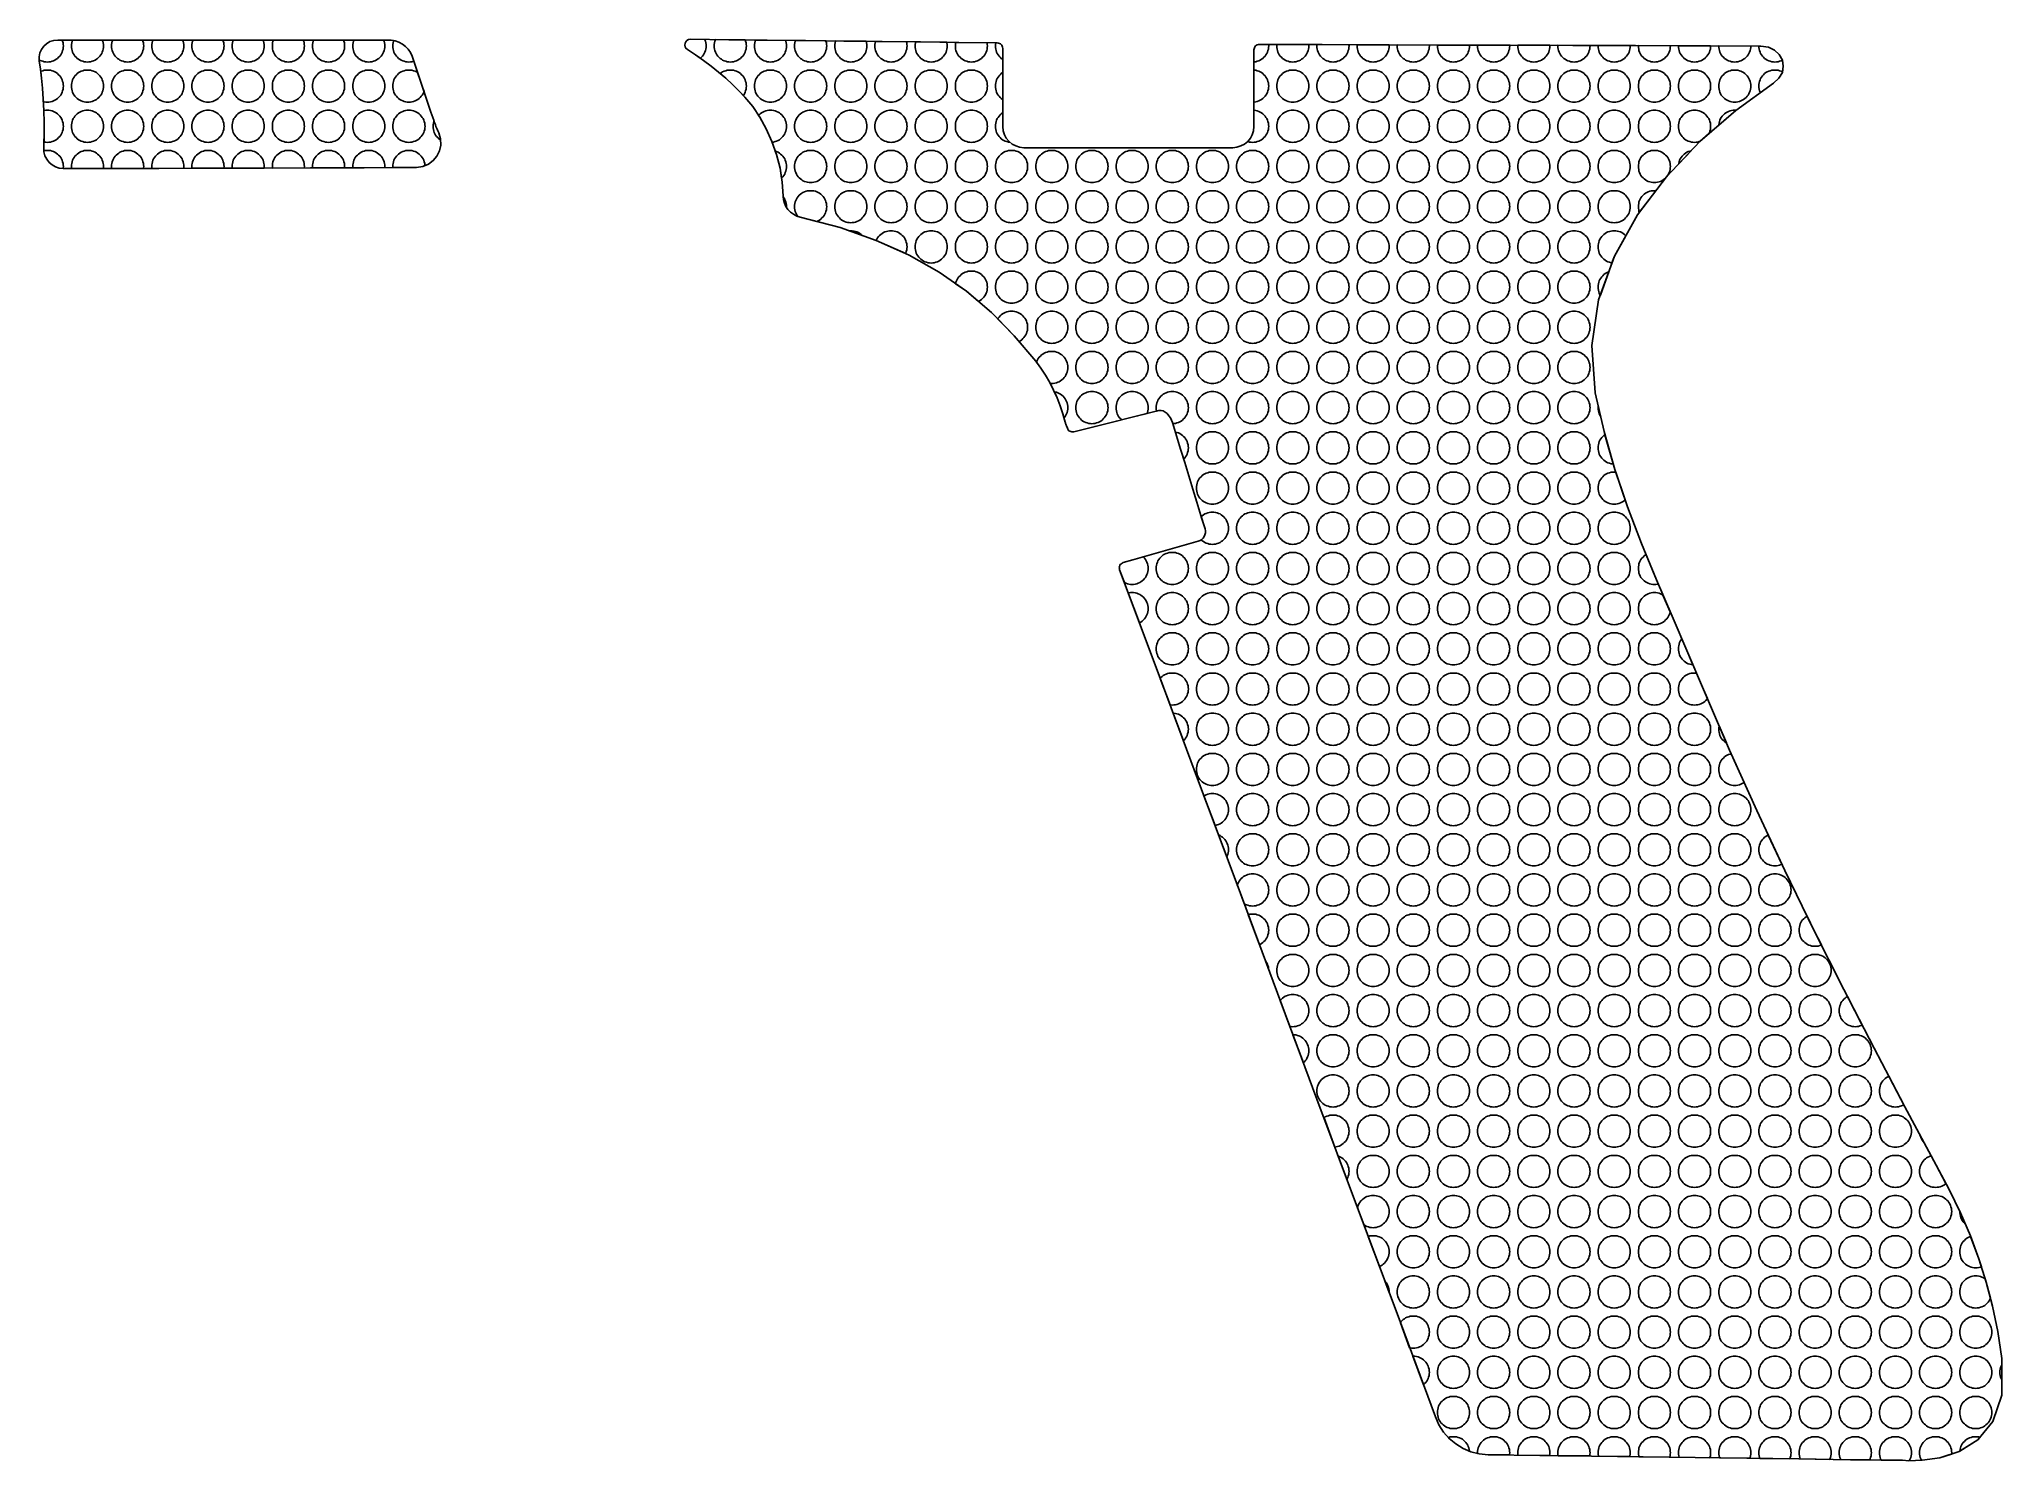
# Model space of a CAD drawing. Header units: millimetres. Extents: x 63 to 185, y -163 to -75.
import ezdxf

# ---------------------------------------------------------------- set-up
doc = ezdxf.new("R2010")
doc.units = ezdxf.units.MM
for name, color, linetype in [('background', 7, 'Continuous'), ('outline_1', 3, 'Continuous'), ('outline_2', 3, 'Continuous')]:
    doc.layers.add(name, color=color, linetype=linetype)

msp = doc.modelspace()

# ---------------------------------------------------------------- linework, layer by layer
at = {"layer": 'background'}
for points in [[(63.17, -76.04), (63.21, -75.79), (63.31, -75.57), (63.45, -75.38), (63.62, -75.22), (63.83, -75.09), (64.07, -75.01), (64.32, -74.99), (64.59, -74.99), (64.62, -75.06), (64.65, -75.16), (64.66, -75.26), (64.67, -75.36), (64.66, -75.45), (64.65, -75.55), (64.62, -75.65), (64.59, -75.74), (64.55, -75.83), (64.5, -75.91), (64.44, -75.99), (64.37, -76.06), (64.3, -76.13), (64.22, -76.19), (64.14, -76.24), (64.05, -76.28), (63.96, -76.31), (63.86, -76.34), (63.76, -76.35), (63.67, -76.36), (63.57, -76.35), (63.47, -76.34), (63.38, -76.31), (63.28, -76.28), (63.19, -76.24), (63.17, -76.22)], [(66.88, -74.99), (67.09, -74.99), (67.12, -75.06), (67.15, -75.16), (67.16, -75.26), (67.17, -75.36), (67.16, -75.45), (67.15, -75.55), (67.12, -75.65), (67.09, -75.74), (67.05, -75.83), (67, -75.91), (66.94, -75.99), (66.87, -76.06), (66.8, -76.13), (66.72, -76.19), (66.64, -76.24), (66.55, -76.28), (66.46, -76.31), (66.36, -76.34), (66.26, -76.35), (66.17, -76.36), (66.07, -76.35), (65.97, -76.34), (65.88, -76.31), (65.78, -76.28), (65.69, -76.24), (65.61, -76.19), (65.53, -76.13), (65.46, -76.06), (65.39, -75.99), (65.33, -75.91), (65.28, -75.83), (65.24, -75.74), (65.21, -75.65), (65.19, -75.55), (65.17, -75.45), (65.17, -75.36), (65.17, -75.26), (65.19, -75.16), (65.21, -75.06), (65.24, -74.99)], [(69.44, -74.99), (69.59, -74.99), (69.62, -75.06), (69.65, -75.16), (69.66, -75.26), (69.67, -75.36), (69.66, -75.45), (69.65, -75.55), (69.62, -75.65), (69.59, -75.74), (69.55, -75.83), (69.5, -75.91), (69.44, -75.99), (69.37, -76.06), (69.3, -76.13), (69.22, -76.19), (69.14, -76.24), (69.05, -76.28), (68.96, -76.31), (68.86, -76.34), (68.76, -76.35), (68.67, -76.36), (68.57, -76.35), (68.47, -76.34), (68.38, -76.31), (68.28, -76.28), (68.19, -76.24), (68.11, -76.19), (68.03, -76.13), (67.96, -76.06), (67.89, -75.99), (67.83, -75.91), (67.78, -75.83), (67.74, -75.74), (67.71, -75.65), (67.69, -75.55), (67.67, -75.45), (67.67, -75.36), (67.67, -75.26), (67.69, -75.16), (67.71, -75.06), (67.74, -74.99)], [(72, -74.99), (72.09, -74.99), (72.12, -75.06), (72.15, -75.16), (72.16, -75.26), (72.17, -75.36), (72.16, -75.45), (72.15, -75.55), (72.12, -75.65), (72.09, -75.74), (72.05, -75.83), (72, -75.91), (71.94, -75.99), (71.87, -76.06), (71.8, -76.13), (71.72, -76.19), (71.64, -76.24), (71.55, -76.28), (71.46, -76.31), (71.36, -76.34), (71.26, -76.35), (71.17, -76.36), (71.07, -76.35), (70.97, -76.34), (70.88, -76.31), (70.78, -76.28), (70.69, -76.24), (70.61, -76.19), (70.53, -76.13), (70.46, -76.06), (70.39, -75.99), (70.33, -75.91), (70.28, -75.83), (70.24, -75.74), (70.21, -75.65), (70.19, -75.55), (70.17, -75.45), (70.17, -75.36), (70.17, -75.26), (70.19, -75.16), (70.21, -75.06), (70.24, -74.99)], [(74.57, -74.99), (74.59, -74.99), (74.62, -75.06), (74.65, -75.16), (74.66, -75.26), (74.67, -75.36), (74.66, -75.45), (74.65, -75.55), (74.62, -75.65), (74.59, -75.74), (74.55, -75.83), (74.5, -75.91), (74.44, -75.99), (74.37, -76.06), (74.3, -76.13), (74.22, -76.19), (74.14, -76.24), (74.05, -76.28), (73.96, -76.31), (73.86, -76.34), (73.76, -76.35), (73.67, -76.36), (73.57, -76.35), (73.47, -76.34), (73.38, -76.31), (73.28, -76.28), (73.19, -76.24), (73.11, -76.19), (73.03, -76.13), (72.96, -76.06), (72.89, -75.99), (72.83, -75.91), (72.78, -75.83), (72.74, -75.74), (72.71, -75.65), (72.69, -75.55), (72.67, -75.45), (72.67, -75.36), (72.67, -75.26), (72.69, -75.16), (72.71, -75.06), (72.74, -74.99)], [(77.09, -74.99), (77.12, -75.06), (77.15, -75.16), (77.16, -75.26), (77.17, -75.36), (77.16, -75.45), (77.15, -75.55), (77.12, -75.65), (77.09, -75.74), (77.05, -75.83), (77, -75.91), (76.94, -75.99), (76.87, -76.06), (76.8, -76.13), (76.72, -76.19), (76.64, -76.24), (76.55, -76.28), (76.46, -76.31), (76.36, -76.34), (76.26, -76.35), (76.17, -76.36), (76.07, -76.35), (75.97, -76.34), (75.88, -76.31), (75.78, -76.28), (75.69, -76.24), (75.61, -76.19), (75.53, -76.13), (75.46, -76.06), (75.39, -75.99), (75.33, -75.91), (75.28, -75.83), (75.24, -75.74), (75.21, -75.65), (75.19, -75.55), (75.17, -75.45), (75.17, -75.36), (75.17, -75.26), (75.19, -75.16), (75.21, -75.06), (75.24, -74.99)], [(79.59, -74.99), (79.62, -75.06), (79.65, -75.16), (79.66, -75.26), (79.67, -75.36), (79.66, -75.45), (79.65, -75.55), (79.62, -75.65), (79.59, -75.74), (79.55, -75.83), (79.5, -75.91), (79.44, -75.99), (79.37, -76.06), (79.3, -76.13), (79.22, -76.19), (79.14, -76.24), (79.05, -76.28), (78.96, -76.31), (78.86, -76.34), (78.76, -76.35), (78.67, -76.36), (78.57, -76.35), (78.47, -76.34), (78.38, -76.31), (78.28, -76.28), (78.19, -76.24), (78.11, -76.19), (78.03, -76.13), (77.96, -76.06), (77.89, -75.99), (77.83, -75.91), (77.78, -75.83), (77.74, -75.74), (77.71, -75.65), (77.69, -75.55), (77.67, -75.45), (77.67, -75.36), (77.67, -75.26), (77.69, -75.16), (77.71, -75.06), (77.74, -74.99)], [(82.09, -74.99), (82.12, -75.06), (82.15, -75.16), (82.16, -75.26), (82.17, -75.36), (82.16, -75.45), (82.15, -75.55), (82.12, -75.65), (82.09, -75.74), (82.05, -75.83), (82, -75.91), (81.94, -75.99), (81.87, -76.06), (81.8, -76.13), (81.72, -76.19), (81.64, -76.24), (81.55, -76.28), (81.46, -76.31), (81.36, -76.34), (81.26, -76.35), (81.17, -76.36), (81.07, -76.35), (80.97, -76.34), (80.88, -76.31), (80.78, -76.28), (80.69, -76.24), (80.61, -76.19), (80.53, -76.13), (80.46, -76.06), (80.39, -75.99), (80.33, -75.91), (80.28, -75.83), (80.24, -75.74), (80.21, -75.65), (80.19, -75.55), (80.17, -75.45), (80.17, -75.36), (80.17, -75.26), (80.19, -75.16), (80.21, -75.06), (80.24, -74.99)], [(84.59, -74.99), (84.62, -75.06), (84.65, -75.16), (84.66, -75.26), (84.67, -75.36), (84.66, -75.45), (84.65, -75.55), (84.62, -75.65), (84.59, -75.74), (84.55, -75.83), (84.5, -75.91), (84.44, -75.99), (84.37, -76.06), (84.3, -76.13), (84.22, -76.19), (84.14, -76.24), (84.05, -76.28), (83.96, -76.31), (83.86, -76.34), (83.76, -76.35), (83.67, -76.36), (83.57, -76.35), (83.47, -76.34), (83.38, -76.31), (83.28, -76.28), (83.19, -76.24), (83.11, -76.19), (83.03, -76.13), (82.96, -76.06), (82.89, -75.99), (82.83, -75.91), (82.78, -75.83), (82.74, -75.74), (82.71, -75.65), (82.69, -75.55), (82.67, -75.45), (82.67, -75.36), (82.67, -75.26), (82.69, -75.16), (82.71, -75.06), (82.74, -74.99)], [(85.32, -75.05), (85.55, -75.13), (85.77, -75.24), (85.96, -75.39), (86.13, -75.56), (86.26, -75.77), (86.37, -76), (86.47, -76.31), (86.46, -76.31), (86.36, -76.34), (86.26, -76.35), (86.17, -76.36), (86.07, -76.35), (85.97, -76.34), (85.88, -76.31), (85.78, -76.28), (85.69, -76.24), (85.61, -76.19), (85.53, -76.13), (85.46, -76.06), (85.39, -75.99), (85.33, -75.91), (85.28, -75.83), (85.24, -75.74), (85.21, -75.65), (85.19, -75.55), (85.17, -75.45), (85.17, -75.36), (85.17, -75.26), (85.19, -75.16), (85.21, -75.06), (85.22, -75.03)], [(104.01, -75.92), (103.5, -75.59), (103.41, -75.5), (103.36, -75.41), (103.34, -75.3), (103.35, -75.19), (103.4, -75.1), (103.47, -75.02), (103.57, -74.96), (103.69, -74.94), (104.58, -74.95), (104.59, -74.97), (104.62, -75.06), (104.65, -75.16), (104.66, -75.26), (104.67, -75.36), (104.66, -75.45), (104.65, -75.55), (104.62, -75.65), (104.59, -75.74), (104.55, -75.83), (104.5, -75.91), (104.44, -75.99), (104.37, -76.06), (104.31, -76.12)], [(106.08, -74.97), (107.09, -74.98), (107.12, -75.06), (107.15, -75.16), (107.16, -75.26), (107.17, -75.36), (107.16, -75.45), (107.15, -75.55), (107.12, -75.65), (107.09, -75.74), (107.05, -75.83), (107, -75.91), (106.94, -75.99), (106.87, -76.06), (106.8, -76.13), (106.72, -76.19), (106.64, -76.24), (106.55, -76.28), (106.46, -76.31), (106.36, -76.34), (106.26, -76.35), (106.17, -76.36), (106.07, -76.35), (105.97, -76.34), (105.88, -76.31), (105.78, -76.28), (105.69, -76.24), (105.61, -76.19), (105.53, -76.13), (105.46, -76.06), (105.39, -75.99), (105.33, -75.91), (105.28, -75.83), (105.24, -75.74), (105.21, -75.65), (105.19, -75.55), (105.17, -75.45), (105.17, -75.36), (105.17, -75.26), (105.19, -75.16), (105.21, -75.06), (105.24, -74.97), (105.25, -74.96)], [(108.46, -75), (109.6, -75.01), (109.62, -75.06), (109.65, -75.16), (109.66, -75.26), (109.67, -75.36), (109.66, -75.45), (109.65, -75.55), (109.62, -75.65), (109.59, -75.74), (109.55, -75.83), (109.5, -75.91), (109.44, -75.99), (109.37, -76.06), (109.3, -76.13), (109.22, -76.19), (109.14, -76.24), (109.05, -76.28), (108.96, -76.31), (108.86, -76.34), (108.76, -76.35), (108.67, -76.36), (108.57, -76.35), (108.47, -76.34), (108.38, -76.31), (108.28, -76.28), (108.19, -76.24), (108.11, -76.19), (108.03, -76.13), (107.96, -76.06), (107.89, -75.99), (107.83, -75.91), (107.78, -75.83), (107.74, -75.74), (107.71, -75.65), (107.69, -75.55), (107.67, -75.45), (107.67, -75.36), (107.67, -75.26), (107.69, -75.16), (107.71, -75.06), (107.74, -74.99)], [(110.85, -75.03), (112.12, -75.04), (112.12, -75.06), (112.15, -75.16), (112.16, -75.26), (112.17, -75.36), (112.16, -75.45), (112.15, -75.55), (112.12, -75.65), (112.09, -75.74), (112.05, -75.83), (112, -75.91), (111.94, -75.99), (111.87, -76.06), (111.8, -76.13), (111.72, -76.19), (111.64, -76.24), (111.55, -76.28), (111.46, -76.31), (111.36, -76.34), (111.26, -76.35), (111.17, -76.36), (111.07, -76.35), (110.97, -76.34), (110.88, -76.31), (110.78, -76.28), (110.69, -76.24), (110.61, -76.19), (110.53, -76.13), (110.46, -76.06), (110.39, -75.99), (110.33, -75.91), (110.28, -75.83), (110.24, -75.74), (110.21, -75.65), (110.19, -75.55), (110.17, -75.45), (110.17, -75.36), (110.17, -75.26), (110.19, -75.16), (110.21, -75.06), (110.22, -75.02)], [(113.23, -75.06), (114.62, -75.07), (114.65, -75.16), (114.66, -75.26), (114.67, -75.36), (114.66, -75.45), (114.65, -75.55), (114.62, -75.65), (114.59, -75.74), (114.55, -75.83), (114.5, -75.91), (114.44, -75.99), (114.37, -76.06), (114.3, -76.13), (114.22, -76.19), (114.14, -76.24), (114.05, -76.28), (113.96, -76.31), (113.86, -76.34), (113.76, -76.35), (113.67, -76.36), (113.57, -76.35), (113.47, -76.34), (113.38, -76.31), (113.28, -76.28), (113.19, -76.24), (113.11, -76.19), (113.03, -76.13), (112.96, -76.06), (112.89, -75.99), (112.83, -75.91), (112.78, -75.83), (112.74, -75.74), (112.71, -75.65), (112.69, -75.55), (112.67, -75.45), (112.67, -75.36), (112.67, -75.26), (112.69, -75.16), (112.71, -75.06), (112.71, -75.05)], [(115.62, -75.08), (117.13, -75.1), (117.15, -75.16), (117.16, -75.26), (117.17, -75.36), (117.16, -75.45), (117.15, -75.55), (117.12, -75.65), (117.09, -75.74), (117.05, -75.83), (117, -75.91), (116.94, -75.99), (116.87, -76.06), (116.8, -76.13), (116.72, -76.19), (116.64, -76.24), (116.55, -76.28), (116.46, -76.31), (116.36, -76.34), (116.26, -76.35), (116.17, -76.36), (116.07, -76.35), (115.97, -76.34), (115.88, -76.31), (115.78, -76.28), (115.69, -76.24), (115.61, -76.19), (115.53, -76.13), (115.46, -76.06), (115.39, -75.99), (115.33, -75.91), (115.28, -75.83), (115.24, -75.74), (115.21, -75.65), (115.19, -75.55), (115.17, -75.45), (115.17, -75.36), (115.17, -75.26), (115.19, -75.16), (115.21, -75.08)], [(118.01, -75.11), (119.64, -75.13), (119.65, -75.16), (119.66, -75.26), (119.67, -75.36), (119.66, -75.45), (119.65, -75.55), (119.62, -75.65), (119.59, -75.74), (119.55, -75.83), (119.5, -75.91), (119.44, -75.99), (119.37, -76.06), (119.3, -76.13), (119.22, -76.19), (119.14, -76.24), (119.05, -76.28), (118.96, -76.31), (118.86, -76.34), (118.76, -76.35), (118.67, -76.36), (118.57, -76.35), (118.47, -76.34), (118.38, -76.31), (118.28, -76.28), (118.19, -76.24), (118.11, -76.19), (118.03, -76.13), (117.96, -76.06), (117.89, -75.99), (117.83, -75.91), (117.78, -75.83), (117.74, -75.74), (117.71, -75.65), (117.69, -75.55), (117.67, -75.45), (117.67, -75.36), (117.67, -75.26), (117.69, -75.16), (117.7, -75.11)], [(120.39, -75.14), (122.15, -75.16), (122.16, -75.26), (122.17, -75.36), (122.16, -75.45), (122.15, -75.55), (122.12, -75.65), (122.09, -75.74), (122.05, -75.83), (122, -75.91), (121.94, -75.99), (121.87, -76.06), (121.8, -76.13), (121.72, -76.19), (121.64, -76.24), (121.55, -76.28), (121.46, -76.31), (121.36, -76.34), (121.26, -76.35), (121.17, -76.36), (121.07, -76.35), (120.97, -76.34), (120.88, -76.31), (120.78, -76.28), (120.69, -76.24), (120.61, -76.19), (120.53, -76.13), (120.46, -76.06), (120.39, -75.99), (120.33, -75.91), (120.28, -75.83), (120.24, -75.74), (120.21, -75.65), (120.19, -75.55), (120.17, -75.45), (120.17, -75.36), (120.17, -75.26), (120.19, -75.16), (120.19, -75.14)], [(122.78, -75.17), (122.85, -75.18), (122.91, -75.2), (122.97, -75.23), (123.02, -75.27), (123.06, -75.32), (123.09, -75.38), (123.11, -75.44), (123.12, -75.51), (123.12, -76.12), (123.12, -76.19), (123.11, -76.19), (123.03, -76.13), (122.96, -76.06), (122.89, -75.99), (122.83, -75.91), (122.78, -75.83), (122.74, -75.74), (122.71, -75.65), (122.69, -75.55), (122.67, -75.45), (122.67, -75.36), (122.67, -75.26), (122.68, -75.17)], [(138.75, -76.2), (138.75, -75.6), (138.76, -75.53), (138.78, -75.47), (138.81, -75.41), (138.85, -75.36), (138.9, -75.32), (138.96, -75.28), (139.03, -75.26), (139.1, -75.26), (139.66, -75.26), (139.67, -75.36), (139.66, -75.45), (139.65, -75.55), (139.62, -75.65), (139.59, -75.74), (139.55, -75.83), (139.5, -75.91), (139.44, -75.99), (139.37, -76.06), (139.3, -76.13), (139.22, -76.19), (139.14, -76.24), (139.05, -76.28), (138.96, -76.31), (138.86, -76.34), (138.76, -76.35), (138.75, -76.35)], [(142.16, -75.27), (142.17, -75.36), (142.16, -75.45), (142.15, -75.55), (142.12, -75.65), (142.09, -75.74), (142.05, -75.83), (142, -75.91), (141.94, -75.99), (141.87, -76.06), (141.8, -76.13), (141.72, -76.19), (141.64, -76.24), (141.55, -76.28), (141.46, -76.31), (141.36, -76.34), (141.26, -76.35), (141.17, -76.36), (141.07, -76.35), (140.97, -76.34), (140.88, -76.31), (140.78, -76.28), (140.69, -76.24), (140.61, -76.19), (140.53, -76.13), (140.46, -76.06), (140.39, -75.99), (140.33, -75.91), (140.28, -75.83), (140.24, -75.74), (140.21, -75.65), (140.19, -75.55), (140.17, -75.45), (140.17, -75.36), (140.17, -75.26)], [(143, -75.27), (144.66, -75.28), (144.67, -75.36), (144.66, -75.45), (144.65, -75.55), (144.62, -75.65), (144.59, -75.74), (144.55, -75.83), (144.5, -75.91), (144.44, -75.99), (144.37, -76.06), (144.3, -76.13), (144.22, -76.19), (144.14, -76.24), (144.05, -76.28), (143.96, -76.31), (143.86, -76.34), (143.76, -76.35), (143.67, -76.36), (143.57, -76.35), (143.47, -76.34), (143.38, -76.31), (143.28, -76.28), (143.19, -76.24), (143.11, -76.19), (143.03, -76.13), (142.96, -76.06), (142.89, -75.99), (142.83, -75.91), (142.78, -75.83), (142.74, -75.74), (142.71, -75.65), (142.69, -75.55), (142.67, -75.45), (142.67, -75.36), (142.67, -75.27)], [(146.89, -75.29), (147.16, -75.29), (147.17, -75.36), (147.16, -75.45), (147.15, -75.55), (147.12, -75.65), (147.09, -75.74), (147.05, -75.83), (147, -75.91), (146.94, -75.99), (146.87, -76.06), (146.8, -76.13), (146.72, -76.19), (146.64, -76.24), (146.55, -76.28), (146.46, -76.31), (146.36, -76.34), (146.26, -76.35), (146.17, -76.36), (146.07, -76.35), (145.97, -76.34), (145.88, -76.31), (145.78, -76.28), (145.69, -76.24), (145.61, -76.19), (145.53, -76.13), (145.46, -76.06), (145.39, -75.99), (145.33, -75.91), (145.28, -75.83), (145.24, -75.74), (145.21, -75.65), (145.19, -75.55), (145.17, -75.45), (145.17, -75.36), (145.17, -75.28)], [(149.66, -75.3), (149.67, -75.36), (149.66, -75.45), (149.65, -75.55), (149.62, -75.65), (149.59, -75.74), (149.55, -75.83), (149.5, -75.91), (149.44, -75.99), (149.37, -76.06), (149.3, -76.13), (149.22, -76.19), (149.14, -76.24), (149.05, -76.28), (148.96, -76.31), (148.86, -76.34), (148.76, -76.35), (148.67, -76.36), (148.57, -76.35), (148.47, -76.34), (148.38, -76.31), (148.28, -76.28), (148.19, -76.24), (148.11, -76.19), (148.03, -76.13), (147.96, -76.06), (147.89, -75.99), (147.83, -75.91), (147.78, -75.83), (147.74, -75.74), (147.71, -75.65), (147.69, -75.55), (147.67, -75.45), (147.67, -75.36), (147.67, -75.29)], [(150.79, -75.3), (152.16, -75.3), (152.17, -75.36), (152.16, -75.45), (152.15, -75.55), (152.12, -75.65), (152.09, -75.74), (152.05, -75.83), (152, -75.91), (151.94, -75.99), (151.87, -76.06), (151.8, -76.13), (151.72, -76.19), (151.64, -76.24), (151.55, -76.28), (151.46, -76.31), (151.36, -76.34), (151.26, -76.35), (151.17, -76.36), (151.07, -76.35), (150.97, -76.34), (150.88, -76.31), (150.78, -76.28), (150.69, -76.24), (150.61, -76.19), (150.53, -76.13), (150.46, -76.06), (150.39, -75.99), (150.33, -75.91), (150.28, -75.83), (150.24, -75.74), (150.21, -75.65), (150.19, -75.55), (150.17, -75.45), (150.17, -75.36), (150.17, -75.3)], [(154.66, -75.31), (154.67, -75.36), (154.66, -75.45), (154.65, -75.55), (154.62, -75.65), (154.59, -75.74), (154.55, -75.83), (154.5, -75.91), (154.44, -75.99), (154.37, -76.06), (154.3, -76.13), (154.22, -76.19), (154.14, -76.24), (154.05, -76.28), (153.96, -76.31), (153.86, -76.34), (153.76, -76.35), (153.67, -76.36), (153.57, -76.35), (153.47, -76.34), (153.38, -76.31), (153.28, -76.28), (153.19, -76.24), (153.11, -76.19), (153.03, -76.13), (152.96, -76.06), (152.89, -75.99), (152.83, -75.91), (152.78, -75.83), (152.74, -75.74), (152.71, -75.65), (152.69, -75.55), (152.67, -75.45), (152.67, -75.36), (152.67, -75.31)], [(157.16, -75.32), (157.17, -75.36), (157.16, -75.45), (157.15, -75.55), (157.12, -75.65), (157.09, -75.74), (157.05, -75.83), (157, -75.91), (156.94, -75.99), (156.87, -76.06), (156.8, -76.13), (156.72, -76.19), (156.64, -76.24), (156.55, -76.28), (156.46, -76.31), (156.36, -76.34), (156.26, -76.35), (156.17, -76.36), (156.07, -76.35), (155.97, -76.34), (155.88, -76.31), (155.78, -76.28), (155.69, -76.24), (155.61, -76.19), (155.53, -76.13), (155.46, -76.06), (155.39, -75.99), (155.33, -75.91), (155.28, -75.83), (155.24, -75.74), (155.21, -75.65), (155.19, -75.55), (155.17, -75.45), (155.17, -75.36), (155.17, -75.32)], [(158.59, -75.33), (159.66, -75.33), (159.67, -75.36), (159.66, -75.45), (159.65, -75.55), (159.62, -75.65), (159.59, -75.74), (159.55, -75.83), (159.5, -75.91), (159.44, -75.99), (159.37, -76.06), (159.3, -76.13), (159.22, -76.19), (159.14, -76.24), (159.05, -76.28), (158.96, -76.31), (158.86, -76.34), (158.76, -76.35), (158.67, -76.36), (158.57, -76.35), (158.47, -76.34), (158.38, -76.31), (158.28, -76.28), (158.19, -76.24), (158.11, -76.19), (158.03, -76.13), (157.96, -76.06), (157.89, -75.99), (157.83, -75.91), (157.78, -75.83), (157.74, -75.74), (157.71, -75.65), (157.69, -75.55), (157.67, -75.45), (157.67, -75.36), (157.67, -75.32)], [(162.17, -75.34), (162.17, -75.36), (162.16, -75.45), (162.15, -75.55), (162.12, -75.65), (162.09, -75.74), (162.05, -75.83), (162, -75.91), (161.94, -75.99), (161.87, -76.06), (161.8, -76.13), (161.72, -76.19), (161.64, -76.24), (161.55, -76.28), (161.46, -76.31), (161.36, -76.34), (161.26, -76.35), (161.17, -76.36), (161.07, -76.35), (160.97, -76.34), (160.88, -76.31), (160.78, -76.28), (160.69, -76.24), (160.61, -76.19), (160.53, -76.13), (160.46, -76.06), (160.39, -75.99), (160.33, -75.91), (160.28, -75.83), (160.24, -75.74), (160.21, -75.65), (160.19, -75.55), (160.17, -75.45), (160.17, -75.36), (160.17, -75.33)], [(164.67, -75.35), (164.67, -75.36), (164.66, -75.45), (164.65, -75.55), (164.62, -75.65), (164.59, -75.74), (164.55, -75.83), (164.5, -75.91), (164.44, -75.99), (164.37, -76.06), (164.3, -76.13), (164.22, -76.19), (164.14, -76.24), (164.05, -76.28), (163.96, -76.31), (163.86, -76.34), (163.76, -76.35), (163.67, -76.36), (163.57, -76.35), (163.47, -76.34), (163.38, -76.31), (163.28, -76.28), (163.19, -76.24), (163.11, -76.19), (163.03, -76.13), (162.96, -76.06), (162.89, -75.99), (162.83, -75.91), (162.78, -75.83), (162.74, -75.74), (162.71, -75.65), (162.69, -75.55), (162.67, -75.45), (162.67, -75.36), (162.67, -75.34)], [(166.39, -75.36), (167.17, -75.36), (167.16, -75.45), (167.15, -75.55), (167.12, -75.65), (167.09, -75.74), (167.05, -75.83), (167, -75.91), (166.94, -75.99), (166.87, -76.06), (166.8, -76.13), (166.72, -76.19), (166.64, -76.24), (166.55, -76.28), (166.46, -76.31), (166.36, -76.34), (166.26, -76.35), (166.17, -76.36), (166.07, -76.35), (165.97, -76.34), (165.88, -76.31), (165.78, -76.28), (165.69, -76.24), (165.61, -76.19), (165.53, -76.13), (165.46, -76.06), (165.39, -75.99), (165.33, -75.91), (165.28, -75.83), (165.24, -75.74), (165.21, -75.65), (165.19, -75.55), (165.17, -75.45), (165.17, -75.36), (165.17, -75.35)], [(169.67, -75.37), (169.66, -75.45), (169.65, -75.55), (169.62, -75.65), (169.59, -75.74), (169.55, -75.83), (169.5, -75.91), (169.44, -75.99), (169.37, -76.06), (169.3, -76.13), (169.22, -76.19), (169.14, -76.24), (169.05, -76.28), (168.96, -76.31), (168.86, -76.34), (168.76, -76.35), (168.67, -76.36), (168.57, -76.35), (168.47, -76.34), (168.38, -76.31), (168.28, -76.28), (168.19, -76.24), (168.11, -76.19), (168.03, -76.13), (167.96, -76.06), (167.89, -75.99), (167.83, -75.91), (167.78, -75.83), (167.74, -75.74), (167.71, -75.65), (167.69, -75.55), (167.67, -75.45), (167.67, -75.36)], [(170.29, -75.37), (170.76, -75.44), (171.15, -75.63), (171.44, -75.9), (171.63, -76.24), (171.55, -76.28), (171.46, -76.31), (171.36, -76.34), (171.26, -76.35), (171.17, -76.36), (171.07, -76.35), (170.97, -76.34), (170.88, -76.31), (170.78, -76.28), (170.69, -76.24), (170.61, -76.19), (170.53, -76.13), (170.46, -76.06), (170.39, -75.99), (170.33, -75.91), (170.28, -75.83), (170.24, -75.74), (170.21, -75.65), (170.19, -75.55), (170.17, -75.45), (170.17, -75.37)], [(63.42, -78.66), (63.37, -77.99), (63.31, -77.37), (63.26, -76.94), (63.28, -76.93), (63.38, -76.9), (63.47, -76.87), (63.57, -76.86), (63.67, -76.86), (63.76, -76.86), (63.86, -76.87), (63.96, -76.9), (64.05, -76.93), (64.14, -76.97), (64.22, -77.02), (64.3, -77.08), (64.37, -77.15), (64.44, -77.22), (64.5, -77.3), (64.55, -77.38), (64.59, -77.47), (64.62, -77.56), (64.65, -77.66), (64.66, -77.76), (64.67, -77.86), (64.66, -77.95), (64.65, -78.05), (64.62, -78.15), (64.59, -78.24), (64.55, -78.33), (64.5, -78.41), (64.44, -78.49), (64.37, -78.56), (64.3, -78.63), (64.22, -78.69), (64.14, -78.74), (64.05, -78.78), (63.96, -78.81), (63.86, -78.84), (63.76, -78.85), (63.67, -78.86), (63.57, -78.85), (63.47, -78.84), (63.43, -78.83)], [(67.17, -77.86), (67.16, -77.95), (67.15, -78.05), (67.12, -78.15), (67.09, -78.24), (67.05, -78.33), (67, -78.41), (66.94, -78.49), (66.87, -78.56), (66.8, -78.63), (66.72, -78.69), (66.64, -78.74), (66.55, -78.78), (66.46, -78.81), (66.36, -78.84), (66.26, -78.85), (66.17, -78.86), (66.07, -78.85), (65.97, -78.84), (65.88, -78.81), (65.78, -78.78), (65.69, -78.74), (65.61, -78.69), (65.53, -78.63), (65.46, -78.56), (65.39, -78.49), (65.33, -78.41), (65.28, -78.33), (65.24, -78.24), (65.21, -78.15), (65.19, -78.05), (65.17, -77.95), (65.17, -77.86), (65.17, -77.76), (65.19, -77.66), (65.21, -77.56), (65.24, -77.47), (65.28, -77.38), (65.33, -77.3), (65.39, -77.22), (65.46, -77.15), (65.53, -77.08), (65.61, -77.02), (65.69, -76.97), (65.78, -76.93), (65.88, -76.9), (65.97, -76.87), (66.07, -76.86), (66.17, -76.86), (66.26, -76.86), (66.36, -76.87), (66.46, -76.9), (66.55, -76.93), (66.64, -76.97), (66.72, -77.02), (66.8, -77.08), (66.87, -77.15), (66.94, -77.22), (67, -77.3), (67.05, -77.38), (67.09, -77.47), (67.12, -77.56), (67.15, -77.66), (67.16, -77.76)], [(69.67, -77.86), (69.66, -77.95), (69.65, -78.05), (69.62, -78.15), (69.59, -78.24), (69.55, -78.33), (69.5, -78.41), (69.44, -78.49), (69.37, -78.56), (69.3, -78.63), (69.22, -78.69), (69.14, -78.74), (69.05, -78.78), (68.96, -78.81), (68.86, -78.84), (68.76, -78.85), (68.67, -78.86), (68.57, -78.85), (68.47, -78.84), (68.38, -78.81), (68.28, -78.78), (68.19, -78.74), (68.11, -78.69), (68.03, -78.63), (67.96, -78.56), (67.89, -78.49), (67.83, -78.41), (67.78, -78.33), (67.74, -78.24), (67.71, -78.15), (67.69, -78.05), (67.67, -77.95), (67.67, -77.86), (67.67, -77.76), (67.69, -77.66), (67.71, -77.56), (67.74, -77.47), (67.78, -77.38), (67.83, -77.3), (67.89, -77.22), (67.96, -77.15), (68.03, -77.08), (68.11, -77.02), (68.19, -76.97), (68.28, -76.93), (68.38, -76.9), (68.47, -76.87), (68.57, -76.86), (68.67, -76.86), (68.76, -76.86), (68.86, -76.87), (68.96, -76.9), (69.05, -76.93), (69.14, -76.97), (69.22, -77.02), (69.3, -77.08), (69.37, -77.15), (69.44, -77.22), (69.5, -77.3), (69.55, -77.38), (69.59, -77.47), (69.62, -77.56), (69.65, -77.66), (69.66, -77.76)], [(72.17, -77.86), (72.16, -77.95), (72.15, -78.05), (72.12, -78.15), (72.09, -78.24), (72.05, -78.33), (72, -78.41), (71.94, -78.49), (71.87, -78.56), (71.8, -78.63), (71.72, -78.69), (71.64, -78.74), (71.55, -78.78), (71.46, -78.81), (71.36, -78.84), (71.26, -78.85), (71.17, -78.86), (71.07, -78.85), (70.97, -78.84), (70.88, -78.81), (70.78, -78.78), (70.69, -78.74), (70.61, -78.69), (70.53, -78.63), (70.46, -78.56), (70.39, -78.49), (70.33, -78.41), (70.28, -78.33), (70.24, -78.24), (70.21, -78.15), (70.19, -78.05), (70.17, -77.95), (70.17, -77.86), (70.17, -77.76), (70.19, -77.66), (70.21, -77.56), (70.24, -77.47), (70.28, -77.38), (70.33, -77.3), (70.39, -77.22), (70.46, -77.15), (70.53, -77.08), (70.61, -77.02), (70.69, -76.97), (70.78, -76.93), (70.88, -76.9), (70.97, -76.87), (71.07, -76.86), (71.17, -76.86), (71.26, -76.86), (71.36, -76.87), (71.46, -76.9), (71.55, -76.93), (71.64, -76.97), (71.72, -77.02), (71.8, -77.08), (71.87, -77.15), (71.94, -77.22), (72, -77.3), (72.05, -77.38), (72.09, -77.47), (72.12, -77.56), (72.15, -77.66), (72.16, -77.76)], [(74.67, -77.86), (74.66, -77.95), (74.65, -78.05), (74.62, -78.15), (74.59, -78.24), (74.55, -78.33), (74.5, -78.41), (74.44, -78.49), (74.37, -78.56), (74.3, -78.63), (74.22, -78.69), (74.14, -78.74), (74.05, -78.78), (73.96, -78.81), (73.86, -78.84), (73.76, -78.85), (73.67, -78.86), (73.57, -78.85), (73.47, -78.84), (73.38, -78.81), (73.28, -78.78), (73.19, -78.74), (73.11, -78.69), (73.03, -78.63), (72.96, -78.56), (72.89, -78.49), (72.83, -78.41), (72.78, -78.33), (72.74, -78.24), (72.71, -78.15), (72.69, -78.05), (72.67, -77.95), (72.67, -77.86), (72.67, -77.76), (72.69, -77.66), (72.71, -77.56), (72.74, -77.47), (72.78, -77.38), (72.83, -77.3), (72.89, -77.22), (72.96, -77.15), (73.03, -77.08), (73.11, -77.02), (73.19, -76.97), (73.28, -76.93), (73.38, -76.9), (73.47, -76.87), (73.57, -76.86), (73.67, -76.86), (73.76, -76.86), (73.86, -76.87), (73.96, -76.9), (74.05, -76.93), (74.14, -76.97), (74.22, -77.02), (74.3, -77.08), (74.37, -77.15), (74.44, -77.22), (74.5, -77.3), (74.55, -77.38), (74.59, -77.47), (74.62, -77.56), (74.65, -77.66), (74.66, -77.76)], [(77.17, -77.86), (77.16, -77.95), (77.15, -78.05), (77.12, -78.15), (77.09, -78.24), (77.05, -78.33), (77, -78.41), (76.94, -78.49), (76.87, -78.56), (76.8, -78.63), (76.72, -78.69), (76.64, -78.74), (76.55, -78.78), (76.46, -78.81), (76.36, -78.84), (76.26, -78.85), (76.17, -78.86), (76.07, -78.85), (75.97, -78.84), (75.88, -78.81), (75.78, -78.78), (75.69, -78.74), (75.61, -78.69), (75.53, -78.63), (75.46, -78.56), (75.39, -78.49), (75.33, -78.41), (75.28, -78.33), (75.24, -78.24), (75.21, -78.15), (75.19, -78.05), (75.17, -77.95), (75.17, -77.86), (75.17, -77.76), (75.19, -77.66), (75.21, -77.56), (75.24, -77.47), (75.28, -77.38), (75.33, -77.3), (75.39, -77.22), (75.46, -77.15), (75.53, -77.08), (75.61, -77.02), (75.69, -76.97), (75.78, -76.93), (75.88, -76.9), (75.97, -76.87), (76.07, -76.86), (76.17, -76.86), (76.26, -76.86), (76.36, -76.87), (76.46, -76.9), (76.55, -76.93), (76.64, -76.97), (76.72, -77.02), (76.8, -77.08), (76.87, -77.15), (76.94, -77.22), (77, -77.3), (77.05, -77.38), (77.09, -77.47), (77.12, -77.56), (77.15, -77.66), (77.16, -77.76)], [(79.67, -77.86), (79.66, -77.95), (79.65, -78.05), (79.62, -78.15), (79.59, -78.24), (79.55, -78.33), (79.5, -78.41), (79.44, -78.49), (79.37, -78.56), (79.3, -78.63), (79.22, -78.69), (79.14, -78.74), (79.05, -78.78), (78.96, -78.81), (78.86, -78.84), (78.76, -78.85), (78.67, -78.86), (78.57, -78.85), (78.47, -78.84), (78.38, -78.81), (78.28, -78.78), (78.19, -78.74), (78.11, -78.69), (78.03, -78.63), (77.96, -78.56), (77.89, -78.49), (77.83, -78.41), (77.78, -78.33), (77.74, -78.24), (77.71, -78.15), (77.69, -78.05), (77.67, -77.95), (77.67, -77.86), (77.67, -77.76), (77.69, -77.66), (77.71, -77.56), (77.74, -77.47), (77.78, -77.38), (77.83, -77.3), (77.89, -77.22), (77.96, -77.15), (78.03, -77.08), (78.11, -77.02), (78.19, -76.97), (78.28, -76.93), (78.38, -76.9), (78.47, -76.87), (78.57, -76.86), (78.67, -76.86), (78.76, -76.86), (78.86, -76.87), (78.96, -76.9), (79.05, -76.93), (79.14, -76.97), (79.22, -77.02), (79.3, -77.08), (79.37, -77.15), (79.44, -77.22), (79.5, -77.3), (79.55, -77.38), (79.59, -77.47), (79.62, -77.56), (79.65, -77.66), (79.66, -77.76)], [(82.17, -77.86), (82.16, -77.95), (82.15, -78.05), (82.12, -78.15), (82.09, -78.24), (82.05, -78.33), (82, -78.41), (81.94, -78.49), (81.87, -78.56), (81.8, -78.63), (81.72, -78.69), (81.64, -78.74), (81.55, -78.78), (81.46, -78.81), (81.36, -78.84), (81.26, -78.85), (81.17, -78.86), (81.07, -78.85), (80.97, -78.84), (80.88, -78.81), (80.78, -78.78), (80.69, -78.74), (80.61, -78.69), (80.53, -78.63), (80.46, -78.56), (80.39, -78.49), (80.33, -78.41), (80.28, -78.33), (80.24, -78.24), (80.21, -78.15), (80.19, -78.05), (80.17, -77.95), (80.17, -77.86), (80.17, -77.76), (80.19, -77.66), (80.21, -77.56), (80.24, -77.47), (80.28, -77.38), (80.33, -77.3), (80.39, -77.22), (80.46, -77.15), (80.53, -77.08), (80.61, -77.02), (80.69, -76.97), (80.78, -76.93), (80.88, -76.9), (80.97, -76.87), (81.07, -76.86), (81.17, -76.86), (81.26, -76.86), (81.36, -76.87), (81.46, -76.9), (81.55, -76.93), (81.64, -76.97), (81.72, -77.02), (81.8, -77.08), (81.87, -77.15), (81.94, -77.22), (82, -77.3), (82.05, -77.38), (82.09, -77.47), (82.12, -77.56), (82.15, -77.66), (82.16, -77.76)], [(84.67, -77.86), (84.66, -77.95), (84.65, -78.05), (84.62, -78.15), (84.59, -78.24), (84.55, -78.33), (84.5, -78.41), (84.44, -78.49), (84.37, -78.56), (84.3, -78.63), (84.22, -78.69), (84.14, -78.74), (84.05, -78.78), (83.96, -78.81), (83.86, -78.84), (83.76, -78.85), (83.67, -78.86), (83.57, -78.85), (83.47, -78.84), (83.38, -78.81), (83.28, -78.78), (83.19, -78.74), (83.11, -78.69), (83.03, -78.63), (82.96, -78.56), (82.89, -78.49), (82.83, -78.41), (82.78, -78.33), (82.74, -78.24), (82.71, -78.15), (82.69, -78.05), (82.67, -77.95), (82.67, -77.86), (82.67, -77.76), (82.69, -77.66), (82.71, -77.56), (82.74, -77.47), (82.78, -77.38), (82.83, -77.3), (82.89, -77.22), (82.96, -77.15), (83.03, -77.08), (83.11, -77.02), (83.19, -76.97), (83.28, -76.93), (83.38, -76.9), (83.47, -76.87), (83.57, -76.86), (83.67, -76.86), (83.76, -76.86), (83.86, -76.87), (83.96, -76.9), (84.05, -76.93), (84.14, -76.97), (84.22, -77.02), (84.3, -77.08), (84.37, -77.15), (84.44, -77.22), (84.5, -77.3), (84.55, -77.38), (84.59, -77.47), (84.62, -77.56), (84.65, -77.66), (84.66, -77.76)], [(86.87, -77.49), (87.04, -77.98), (87.11, -78.19), (87.09, -78.24), (87.05, -78.33), (87, -78.41), (86.94, -78.49), (86.87, -78.56), (86.8, -78.63), (86.72, -78.69), (86.64, -78.74), (86.55, -78.78), (86.46, -78.81), (86.36, -78.84), (86.26, -78.85), (86.17, -78.86), (86.07, -78.85), (85.97, -78.84), (85.88, -78.81), (85.78, -78.78), (85.69, -78.74), (85.61, -78.69), (85.53, -78.63), (85.46, -78.56), (85.39, -78.49), (85.33, -78.41), (85.28, -78.33), (85.24, -78.24), (85.21, -78.15), (85.19, -78.05), (85.17, -77.95), (85.17, -77.86), (85.17, -77.76), (85.19, -77.66), (85.21, -77.56), (85.24, -77.47), (85.28, -77.38), (85.33, -77.3), (85.39, -77.22), (85.46, -77.15), (85.53, -77.08), (85.61, -77.02), (85.69, -76.97), (85.78, -76.93), (85.88, -76.9), (85.97, -76.87), (86.07, -76.86), (86.17, -76.86), (86.26, -76.86), (86.36, -76.87), (86.46, -76.9), (86.55, -76.93), (86.64, -76.97), (86.71, -77.02)], [(106.7, -78.15), (106.3, -77.75), (105.88, -77.37), (105.54, -77.07), (105.61, -77.02), (105.69, -76.97), (105.78, -76.93), (105.88, -76.9), (105.97, -76.87), (106.07, -76.86), (106.17, -76.86), (106.26, -76.86), (106.36, -76.87), (106.46, -76.9), (106.55, -76.93), (106.64, -76.97), (106.72, -77.02), (106.8, -77.08), (106.87, -77.15), (106.94, -77.22), (107, -77.3), (107.05, -77.38), (107.09, -77.47), (107.12, -77.56), (107.15, -77.66), (107.16, -77.76), (107.17, -77.86), (107.16, -77.95), (107.15, -78.05), (107.12, -78.15), (107.09, -78.24), (107.05, -78.33), (107, -78.41), (106.98, -78.44)], [(109.67, -77.86), (109.66, -77.95), (109.65, -78.05), (109.62, -78.15), (109.59, -78.24), (109.55, -78.33), (109.5, -78.41), (109.44, -78.49), (109.37, -78.56), (109.3, -78.63), (109.22, -78.69), (109.14, -78.74), (109.05, -78.78), (108.96, -78.81), (108.86, -78.84), (108.76, -78.85), (108.67, -78.86), (108.57, -78.85), (108.47, -78.84), (108.38, -78.81), (108.28, -78.78), (108.19, -78.74), (108.11, -78.69), (108.03, -78.63), (107.96, -78.56), (107.89, -78.49), (107.83, -78.41), (107.78, -78.33), (107.74, -78.24), (107.71, -78.15), (107.69, -78.05), (107.67, -77.95), (107.67, -77.86), (107.67, -77.76), (107.69, -77.66), (107.71, -77.56), (107.74, -77.47), (107.78, -77.38), (107.83, -77.3), (107.89, -77.22), (107.96, -77.15), (108.03, -77.08), (108.11, -77.02), (108.19, -76.97), (108.28, -76.93), (108.38, -76.9), (108.47, -76.87), (108.57, -76.86), (108.67, -76.86), (108.76, -76.86), (108.86, -76.87), (108.96, -76.9), (109.05, -76.93), (109.14, -76.97), (109.22, -77.02), (109.3, -77.08), (109.37, -77.15), (109.44, -77.22), (109.5, -77.3), (109.55, -77.38), (109.59, -77.47), (109.62, -77.56), (109.65, -77.66), (109.66, -77.76)], [(112.17, -77.86), (112.16, -77.95), (112.15, -78.05), (112.12, -78.15), (112.09, -78.24), (112.05, -78.33), (112, -78.41), (111.94, -78.49), (111.87, -78.56), (111.8, -78.63), (111.72, -78.69), (111.64, -78.74), (111.55, -78.78), (111.46, -78.81), (111.36, -78.84), (111.26, -78.85), (111.17, -78.86), (111.07, -78.85), (110.97, -78.84), (110.88, -78.81), (110.78, -78.78), (110.69, -78.74), (110.61, -78.69), (110.53, -78.63), (110.46, -78.56), (110.39, -78.49), (110.33, -78.41), (110.28, -78.33), (110.24, -78.24), (110.21, -78.15), (110.19, -78.05), (110.17, -77.95), (110.17, -77.86), (110.17, -77.76), (110.19, -77.66), (110.21, -77.56), (110.24, -77.47), (110.28, -77.38), (110.33, -77.3), (110.39, -77.22), (110.46, -77.15), (110.53, -77.08), (110.61, -77.02), (110.69, -76.97), (110.78, -76.93), (110.88, -76.9), (110.97, -76.87), (111.07, -76.86), (111.17, -76.86), (111.26, -76.86), (111.36, -76.87), (111.46, -76.9), (111.55, -76.93), (111.64, -76.97), (111.72, -77.02), (111.8, -77.08), (111.87, -77.15), (111.94, -77.22), (112, -77.3), (112.05, -77.38), (112.09, -77.47), (112.12, -77.56), (112.15, -77.66), (112.16, -77.76)], [(114.67, -77.86), (114.66, -77.95), (114.65, -78.05), (114.62, -78.15), (114.59, -78.24), (114.55, -78.33), (114.5, -78.41), (114.44, -78.49), (114.37, -78.56), (114.3, -78.63), (114.22, -78.69), (114.14, -78.74), (114.05, -78.78), (113.96, -78.81), (113.86, -78.84), (113.76, -78.85), (113.67, -78.86), (113.57, -78.85), (113.47, -78.84), (113.38, -78.81), (113.28, -78.78), (113.19, -78.74), (113.11, -78.69), (113.03, -78.63), (112.96, -78.56), (112.89, -78.49), (112.83, -78.41), (112.78, -78.33), (112.74, -78.24), (112.71, -78.15), (112.69, -78.05), (112.67, -77.95), (112.67, -77.86), (112.67, -77.76), (112.69, -77.66), (112.71, -77.56), (112.74, -77.47), (112.78, -77.38), (112.83, -77.3), (112.89, -77.22), (112.96, -77.15), (113.03, -77.08), (113.11, -77.02), (113.19, -76.97), (113.28, -76.93), (113.38, -76.9), (113.47, -76.87), (113.57, -76.86), (113.67, -76.86), (113.76, -76.86), (113.86, -76.87), (113.96, -76.9), (114.05, -76.93), (114.14, -76.97), (114.22, -77.02), (114.3, -77.08), (114.37, -77.15), (114.44, -77.22), (114.5, -77.3), (114.55, -77.38), (114.59, -77.47), (114.62, -77.56), (114.65, -77.66), (114.66, -77.76)], [(117.17, -77.86), (117.16, -77.95), (117.15, -78.05), (117.12, -78.15), (117.09, -78.24), (117.05, -78.33), (117, -78.41), (116.94, -78.49), (116.87, -78.56), (116.8, -78.63), (116.72, -78.69), (116.64, -78.74), (116.55, -78.78), (116.46, -78.81), (116.36, -78.84), (116.26, -78.85), (116.17, -78.86), (116.07, -78.85), (115.97, -78.84), (115.88, -78.81), (115.78, -78.78), (115.69, -78.74), (115.61, -78.69), (115.53, -78.63), (115.46, -78.56), (115.39, -78.49), (115.33, -78.41), (115.28, -78.33), (115.24, -78.24), (115.21, -78.15), (115.19, -78.05), (115.17, -77.95), (115.17, -77.86), (115.17, -77.76), (115.19, -77.66), (115.21, -77.56), (115.24, -77.47), (115.28, -77.38), (115.33, -77.3), (115.39, -77.22), (115.46, -77.15), (115.53, -77.08), (115.61, -77.02), (115.69, -76.97), (115.78, -76.93), (115.88, -76.9), (115.97, -76.87), (116.07, -76.86), (116.17, -76.86), (116.26, -76.86), (116.36, -76.87), (116.46, -76.9), (116.55, -76.93), (116.64, -76.97), (116.72, -77.02), (116.8, -77.08), (116.87, -77.15), (116.94, -77.22), (117, -77.3), (117.05, -77.38), (117.09, -77.47), (117.12, -77.56), (117.15, -77.66), (117.16, -77.76)], [(119.67, -77.86), (119.66, -77.95), (119.65, -78.05), (119.62, -78.15), (119.59, -78.24), (119.55, -78.33), (119.5, -78.41), (119.44, -78.49), (119.37, -78.56), (119.3, -78.63), (119.22, -78.69), (119.14, -78.74), (119.05, -78.78), (118.96, -78.81), (118.86, -78.84), (118.76, -78.85), (118.67, -78.86), (118.57, -78.85), (118.47, -78.84), (118.38, -78.81), (118.28, -78.78), (118.19, -78.74), (118.11, -78.69), (118.03, -78.63), (117.96, -78.56), (117.89, -78.49), (117.83, -78.41), (117.78, -78.33), (117.74, -78.24), (117.71, -78.15), (117.69, -78.05), (117.67, -77.95), (117.67, -77.86), (117.67, -77.76), (117.69, -77.66), (117.71, -77.56), (117.74, -77.47), (117.78, -77.38), (117.83, -77.3), (117.89, -77.22), (117.96, -77.15), (118.03, -77.08), (118.11, -77.02), (118.19, -76.97), (118.28, -76.93), (118.38, -76.9), (118.47, -76.87), (118.57, -76.86), (118.67, -76.86), (118.76, -76.86), (118.86, -76.87), (118.96, -76.9), (119.05, -76.93), (119.14, -76.97), (119.22, -77.02), (119.3, -77.08), (119.37, -77.15), (119.44, -77.22), (119.5, -77.3), (119.55, -77.38), (119.59, -77.47), (119.62, -77.56), (119.65, -77.66), (119.66, -77.76)], [(122.17, -77.86), (122.16, -77.95), (122.15, -78.05), (122.12, -78.15), (122.09, -78.24), (122.05, -78.33), (122, -78.41), (121.94, -78.49), (121.87, -78.56), (121.8, -78.63), (121.72, -78.69), (121.64, -78.74), (121.55, -78.78), (121.46, -78.81), (121.36, -78.84), (121.26, -78.85), (121.17, -78.86), (121.07, -78.85), (120.97, -78.84), (120.88, -78.81), (120.78, -78.78), (120.69, -78.74), (120.61, -78.69), (120.53, -78.63), (120.46, -78.56), (120.39, -78.49), (120.33, -78.41), (120.28, -78.33), (120.24, -78.24), (120.21, -78.15), (120.19, -78.05), (120.17, -77.95), (120.17, -77.86), (120.17, -77.76), (120.19, -77.66), (120.21, -77.56), (120.24, -77.47), (120.28, -77.38), (120.33, -77.3), (120.39, -77.22), (120.46, -77.15), (120.53, -77.08), (120.61, -77.02), (120.69, -76.97), (120.78, -76.93), (120.88, -76.9), (120.97, -76.87), (121.07, -76.86), (121.17, -76.86), (121.26, -76.86), (121.36, -76.87), (121.46, -76.9), (121.55, -76.93), (121.64, -76.97), (121.72, -77.02), (121.8, -77.08), (121.87, -77.15), (121.94, -77.22), (122, -77.3), (122.05, -77.38), (122.09, -77.47), (122.12, -77.56), (122.15, -77.66), (122.16, -77.76)], [(138.75, -78.58), (138.75, -77.98), (138.75, -77.39), (138.75, -76.86), (138.76, -76.86), (138.86, -76.87), (138.96, -76.9), (139.05, -76.93), (139.14, -76.97), (139.22, -77.02), (139.3, -77.08), (139.37, -77.15), (139.44, -77.22), (139.5, -77.3), (139.55, -77.38), (139.59, -77.47), (139.62, -77.56), (139.65, -77.66), (139.66, -77.76), (139.67, -77.86), (139.66, -77.95), (139.65, -78.05), (139.62, -78.15), (139.59, -78.24), (139.55, -78.33), (139.5, -78.41), (139.44, -78.49), (139.37, -78.56), (139.3, -78.63), (139.22, -78.69), (139.14, -78.74), (139.05, -78.78), (138.96, -78.81), (138.86, -78.84), (138.76, -78.85), (138.75, -78.85)], [(142.17, -77.86), (142.16, -77.95), (142.15, -78.05), (142.12, -78.15), (142.09, -78.24), (142.05, -78.33), (142, -78.41), (141.94, -78.49), (141.87, -78.56), (141.8, -78.63), (141.72, -78.69), (141.64, -78.74), (141.55, -78.78), (141.46, -78.81), (141.36, -78.84), (141.26, -78.85), (141.17, -78.86), (141.07, -78.85), (140.97, -78.84), (140.88, -78.81), (140.78, -78.78), (140.69, -78.74), (140.61, -78.69), (140.53, -78.63), (140.46, -78.56), (140.39, -78.49), (140.33, -78.41), (140.28, -78.33), (140.24, -78.24), (140.21, -78.15), (140.19, -78.05), (140.17, -77.95), (140.17, -77.86), (140.17, -77.76), (140.19, -77.66), (140.21, -77.56), (140.24, -77.47), (140.28, -77.38), (140.33, -77.3), (140.39, -77.22), (140.46, -77.15), (140.53, -77.08), (140.61, -77.02), (140.69, -76.97), (140.78, -76.93), (140.88, -76.9), (140.97, -76.87), (141.07, -76.86), (141.17, -76.86), (141.26, -76.86), (141.36, -76.87), (141.46, -76.9), (141.55, -76.93), (141.64, -76.97), (141.72, -77.02), (141.8, -77.08), (141.87, -77.15), (141.94, -77.22), (142, -77.3), (142.05, -77.38), (142.09, -77.47), (142.12, -77.56), (142.15, -77.66), (142.16, -77.76)], [(144.67, -77.86), (144.66, -77.95), (144.65, -78.05), (144.62, -78.15), (144.59, -78.24), (144.55, -78.33), (144.5, -78.41), (144.44, -78.49), (144.37, -78.56), (144.3, -78.63), (144.22, -78.69), (144.14, -78.74), (144.05, -78.78), (143.96, -78.81), (143.86, -78.84), (143.76, -78.85), (143.67, -78.86), (143.57, -78.85), (143.47, -78.84), (143.38, -78.81), (143.28, -78.78), (143.19, -78.74), (143.11, -78.69), (143.03, -78.63), (142.96, -78.56), (142.89, -78.49), (142.83, -78.41), (142.78, -78.33), (142.74, -78.24), (142.71, -78.15), (142.69, -78.05), (142.67, -77.95), (142.67, -77.86), (142.67, -77.76), (142.69, -77.66), (142.71, -77.56), (142.74, -77.47), (142.78, -77.38), (142.83, -77.3), (142.89, -77.22), (142.96, -77.15), (143.03, -77.08), (143.11, -77.02), (143.19, -76.97), (143.28, -76.93), (143.38, -76.9), (143.47, -76.87), (143.57, -76.86), (143.67, -76.86), (143.76, -76.86), (143.86, -76.87), (143.96, -76.9), (144.05, -76.93), (144.14, -76.97), (144.22, -77.02), (144.3, -77.08), (144.37, -77.15), (144.44, -77.22), (144.5, -77.3), (144.55, -77.38), (144.59, -77.47), (144.62, -77.56), (144.65, -77.66), (144.66, -77.76)], [(147.17, -77.86), (147.16, -77.95), (147.15, -78.05), (147.12, -78.15), (147.09, -78.24), (147.05, -78.33), (147, -78.41), (146.94, -78.49), (146.87, -78.56), (146.8, -78.63), (146.72, -78.69), (146.64, -78.74), (146.55, -78.78), (146.46, -78.81), (146.36, -78.84), (146.26, -78.85), (146.17, -78.86), (146.07, -78.85), (145.97, -78.84), (145.88, -78.81), (145.78, -78.78), (145.69, -78.74), (145.61, -78.69), (145.53, -78.63), (145.46, -78.56), (145.39, -78.49), (145.33, -78.41), (145.28, -78.33), (145.24, -78.24), (145.21, -78.15), (145.19, -78.05), (145.17, -77.95), (145.17, -77.86), (145.17, -77.76), (145.19, -77.66), (145.21, -77.56), (145.24, -77.47), (145.28, -77.38), (145.33, -77.3), (145.39, -77.22), (145.46, -77.15), (145.53, -77.08), (145.61, -77.02), (145.69, -76.97), (145.78, -76.93), (145.88, -76.9), (145.97, -76.87), (146.07, -76.86), (146.17, -76.86), (146.26, -76.86), (146.36, -76.87), (146.46, -76.9), (146.55, -76.93), (146.64, -76.97), (146.72, -77.02), (146.8, -77.08), (146.87, -77.15), (146.94, -77.22), (147, -77.3), (147.05, -77.38), (147.09, -77.47), (147.12, -77.56), (147.15, -77.66), (147.16, -77.76)], [(149.67, -77.86), (149.66, -77.95), (149.65, -78.05), (149.62, -78.15), (149.59, -78.24), (149.55, -78.33), (149.5, -78.41), (149.44, -78.49), (149.37, -78.56), (149.3, -78.63), (149.22, -78.69), (149.14, -78.74), (149.05, -78.78), (148.96, -78.81), (148.86, -78.84), (148.76, -78.85), (148.67, -78.86), (148.57, -78.85), (148.47, -78.84), (148.38, -78.81), (148.28, -78.78), (148.19, -78.74), (148.11, -78.69), (148.03, -78.63), (147.96, -78.56), (147.89, -78.49), (147.83, -78.41), (147.78, -78.33), (147.74, -78.24), (147.71, -78.15), (147.69, -78.05), (147.67, -77.95), (147.67, -77.86), (147.67, -77.76), (147.69, -77.66), (147.71, -77.56), (147.74, -77.47), (147.78, -77.38), (147.83, -77.3), (147.89, -77.22), (147.96, -77.15), (148.03, -77.08), (148.11, -77.02), (148.19, -76.97), (148.28, -76.93), (148.38, -76.9), (148.47, -76.87), (148.57, -76.86), (148.67, -76.86), (148.76, -76.86), (148.86, -76.87), (148.96, -76.9), (149.05, -76.93), (149.14, -76.97), (149.22, -77.02), (149.3, -77.08), (149.37, -77.15), (149.44, -77.22), (149.5, -77.3), (149.55, -77.38), (149.59, -77.47), (149.62, -77.56), (149.65, -77.66), (149.66, -77.76)], [(152.17, -77.86), (152.16, -77.95), (152.15, -78.05), (152.12, -78.15), (152.09, -78.24), (152.05, -78.33), (152, -78.41), (151.94, -78.49), (151.87, -78.56), (151.8, -78.63), (151.72, -78.69), (151.64, -78.74), (151.55, -78.78), (151.46, -78.81), (151.36, -78.84), (151.26, -78.85), (151.17, -78.86), (151.07, -78.85), (150.97, -78.84), (150.88, -78.81), (150.78, -78.78), (150.69, -78.74), (150.61, -78.69), (150.53, -78.63), (150.46, -78.56), (150.39, -78.49), (150.33, -78.41), (150.28, -78.33), (150.24, -78.24), (150.21, -78.15), (150.19, -78.05), (150.17, -77.95), (150.17, -77.86), (150.17, -77.76), (150.19, -77.66), (150.21, -77.56), (150.24, -77.47), (150.28, -77.38), (150.33, -77.3), (150.39, -77.22), (150.46, -77.15), (150.53, -77.08), (150.61, -77.02), (150.69, -76.97), (150.78, -76.93), (150.88, -76.9), (150.97, -76.87), (151.07, -76.86), (151.17, -76.86), (151.26, -76.86), (151.36, -76.87), (151.46, -76.9), (151.55, -76.93), (151.64, -76.97), (151.72, -77.02), (151.8, -77.08), (151.87, -77.15), (151.94, -77.22), (152, -77.3), (152.05, -77.38), (152.09, -77.47), (152.12, -77.56), (152.15, -77.66), (152.16, -77.76)], [(154.67, -77.86), (154.66, -77.95), (154.65, -78.05), (154.62, -78.15), (154.59, -78.24), (154.55, -78.33), (154.5, -78.41), (154.44, -78.49), (154.37, -78.56), (154.3, -78.63), (154.22, -78.69), (154.14, -78.74), (154.05, -78.78), (153.96, -78.81), (153.86, -78.84), (153.76, -78.85), (153.67, -78.86), (153.57, -78.85), (153.47, -78.84), (153.38, -78.81), (153.28, -78.78), (153.19, -78.74), (153.11, -78.69), (153.03, -78.63), (152.96, -78.56), (152.89, -78.49), (152.83, -78.41), (152.78, -78.33), (152.74, -78.24), (152.71, -78.15), (152.69, -78.05), (152.67, -77.95), (152.67, -77.86), (152.67, -77.76), (152.69, -77.66), (152.71, -77.56), (152.74, -77.47), (152.78, -77.38), (152.83, -77.3), (152.89, -77.22), (152.96, -77.15), (153.03, -77.08), (153.11, -77.02), (153.19, -76.97), (153.28, -76.93), (153.38, -76.9), (153.47, -76.87), (153.57, -76.86), (153.67, -76.86), (153.76, -76.86), (153.86, -76.87), (153.96, -76.9), (154.05, -76.93), (154.14, -76.97), (154.22, -77.02), (154.3, -77.08), (154.37, -77.15), (154.44, -77.22), (154.5, -77.3), (154.55, -77.38), (154.59, -77.47), (154.62, -77.56), (154.65, -77.66), (154.66, -77.76)], [(157.17, -77.86), (157.16, -77.95), (157.15, -78.05), (157.12, -78.15), (157.09, -78.24), (157.05, -78.33), (157, -78.41), (156.94, -78.49), (156.87, -78.56), (156.8, -78.63), (156.72, -78.69), (156.64, -78.74), (156.55, -78.78), (156.46, -78.81), (156.36, -78.84), (156.26, -78.85), (156.17, -78.86), (156.07, -78.85), (155.97, -78.84), (155.88, -78.81), (155.78, -78.78), (155.69, -78.74), (155.61, -78.69), (155.53, -78.63), (155.46, -78.56), (155.39, -78.49), (155.33, -78.41), (155.28, -78.33), (155.24, -78.24), (155.21, -78.15), (155.19, -78.05), (155.17, -77.95), (155.17, -77.86), (155.17, -77.76), (155.19, -77.66), (155.21, -77.56), (155.24, -77.47), (155.28, -77.38), (155.33, -77.3), (155.39, -77.22), (155.46, -77.15), (155.53, -77.08), (155.61, -77.02), (155.69, -76.97), (155.78, -76.93), (155.88, -76.9), (155.97, -76.87), (156.07, -76.86), (156.17, -76.86), (156.26, -76.86), (156.36, -76.87), (156.46, -76.9), (156.55, -76.93), (156.64, -76.97), (156.72, -77.02), (156.8, -77.08), (156.87, -77.15), (156.94, -77.22), (157, -77.3), (157.05, -77.38), (157.09, -77.47), (157.12, -77.56), (157.15, -77.66), (157.16, -77.76)], [(159.67, -77.86), (159.66, -77.95), (159.65, -78.05), (159.62, -78.15), (159.59, -78.24), (159.55, -78.33), (159.5, -78.41), (159.44, -78.49), (159.37, -78.56), (159.3, -78.63), (159.22, -78.69), (159.14, -78.74), (159.05, -78.78), (158.96, -78.81), (158.86, -78.84), (158.76, -78.85), (158.67, -78.86), (158.57, -78.85), (158.47, -78.84), (158.38, -78.81), (158.28, -78.78), (158.19, -78.74), (158.11, -78.69), (158.03, -78.63), (157.96, -78.56), (157.89, -78.49), (157.83, -78.41), (157.78, -78.33), (157.74, -78.24), (157.71, -78.15), (157.69, -78.05), (157.67, -77.95), (157.67, -77.86), (157.67, -77.76), (157.69, -77.66), (157.71, -77.56), (157.74, -77.47), (157.78, -77.38), (157.83, -77.3), (157.89, -77.22), (157.96, -77.15), (158.03, -77.08), (158.11, -77.02), (158.19, -76.97), (158.28, -76.93), (158.38, -76.9), (158.47, -76.87), (158.57, -76.86), (158.67, -76.86), (158.76, -76.86), (158.86, -76.87), (158.96, -76.9), (159.05, -76.93), (159.14, -76.97), (159.22, -77.02), (159.3, -77.08), (159.37, -77.15), (159.44, -77.22), (159.5, -77.3), (159.55, -77.38), (159.59, -77.47), (159.62, -77.56), (159.65, -77.66), (159.66, -77.76)], [(162.17, -77.86), (162.16, -77.95), (162.15, -78.05), (162.12, -78.15), (162.09, -78.24), (162.05, -78.33), (162, -78.41), (161.94, -78.49), (161.87, -78.56), (161.8, -78.63), (161.72, -78.69), (161.64, -78.74), (161.55, -78.78), (161.46, -78.81), (161.36, -78.84), (161.26, -78.85), (161.17, -78.86), (161.07, -78.85), (160.97, -78.84), (160.88, -78.81), (160.78, -78.78), (160.69, -78.74), (160.61, -78.69), (160.53, -78.63), (160.46, -78.56), (160.39, -78.49), (160.33, -78.41), (160.28, -78.33), (160.24, -78.24), (160.21, -78.15), (160.19, -78.05), (160.17, -77.95), (160.17, -77.86), (160.17, -77.76), (160.19, -77.66), (160.21, -77.56), (160.24, -77.47), (160.28, -77.38), (160.33, -77.3), (160.39, -77.22), (160.46, -77.15), (160.53, -77.08), (160.61, -77.02), (160.69, -76.97), (160.78, -76.93), (160.88, -76.9), (160.97, -76.87), (161.07, -76.86), (161.17, -76.86), (161.26, -76.86), (161.36, -76.87), (161.46, -76.9), (161.55, -76.93), (161.64, -76.97), (161.72, -77.02), (161.8, -77.08), (161.87, -77.15), (161.94, -77.22), (162, -77.3), (162.05, -77.38), (162.09, -77.47), (162.12, -77.56), (162.15, -77.66), (162.16, -77.76)], [(164.67, -77.86), (164.66, -77.95), (164.65, -78.05), (164.62, -78.15), (164.59, -78.24), (164.55, -78.33), (164.5, -78.41), (164.44, -78.49), (164.37, -78.56), (164.3, -78.63), (164.22, -78.69), (164.14, -78.74), (164.05, -78.78), (163.96, -78.81), (163.86, -78.84), (163.76, -78.85), (163.67, -78.86), (163.57, -78.85), (163.47, -78.84), (163.38, -78.81), (163.28, -78.78), (163.19, -78.74), (163.11, -78.69), (163.03, -78.63), (162.96, -78.56), (162.89, -78.49), (162.83, -78.41), (162.78, -78.33), (162.74, -78.24), (162.71, -78.15), (162.69, -78.05), (162.67, -77.95), (162.67, -77.86), (162.67, -77.76), (162.69, -77.66), (162.71, -77.56), (162.74, -77.47), (162.78, -77.38), (162.83, -77.3), (162.89, -77.22), (162.96, -77.15), (163.03, -77.08), (163.11, -77.02), (163.19, -76.97), (163.28, -76.93), (163.38, -76.9), (163.47, -76.87), (163.57, -76.86), (163.67, -76.86), (163.76, -76.86), (163.86, -76.87), (163.96, -76.9), (164.05, -76.93), (164.14, -76.97), (164.22, -77.02), (164.3, -77.08), (164.37, -77.15), (164.44, -77.22), (164.5, -77.3), (164.55, -77.38), (164.59, -77.47), (164.62, -77.56), (164.65, -77.66), (164.66, -77.76)], [(167.17, -77.86), (167.16, -77.95), (167.15, -78.05), (167.12, -78.15), (167.09, -78.24), (167.05, -78.33), (167, -78.41), (166.94, -78.49), (166.87, -78.56), (166.8, -78.63), (166.72, -78.69), (166.64, -78.74), (166.55, -78.78), (166.46, -78.81), (166.36, -78.84), (166.26, -78.85), (166.17, -78.86), (166.07, -78.85), (165.97, -78.84), (165.88, -78.81), (165.78, -78.78), (165.69, -78.74), (165.61, -78.69), (165.53, -78.63), (165.46, -78.56), (165.39, -78.49), (165.33, -78.41), (165.28, -78.33), (165.24, -78.24), (165.21, -78.15), (165.19, -78.05), (165.17, -77.95), (165.17, -77.86), (165.17, -77.76), (165.19, -77.66), (165.21, -77.56), (165.24, -77.47), (165.28, -77.38), (165.33, -77.3), (165.39, -77.22), (165.46, -77.15), (165.53, -77.08), (165.61, -77.02), (165.69, -76.97), (165.78, -76.93), (165.88, -76.9), (165.97, -76.87), (166.07, -76.86), (166.17, -76.86), (166.26, -76.86), (166.36, -76.87), (166.46, -76.9), (166.55, -76.93), (166.64, -76.97), (166.72, -77.02), (166.8, -77.08), (166.87, -77.15), (166.94, -77.22), (167, -77.3), (167.05, -77.38), (167.09, -77.47), (167.12, -77.56), (167.15, -77.66), (167.16, -77.76)], [(169.67, -77.86), (169.66, -77.95), (169.65, -78.05), (169.62, -78.15), (169.59, -78.24), (169.55, -78.33), (169.5, -78.41), (169.44, -78.49), (169.37, -78.56), (169.3, -78.63), (169.22, -78.69), (169.14, -78.74), (169.05, -78.78), (168.96, -78.81), (168.86, -78.84), (168.76, -78.85), (168.67, -78.86), (168.57, -78.85), (168.47, -78.84), (168.38, -78.81), (168.28, -78.78), (168.19, -78.74), (168.11, -78.69), (168.03, -78.63), (167.96, -78.56), (167.89, -78.49), (167.83, -78.41), (167.78, -78.33), (167.74, -78.24), (167.71, -78.15), (167.69, -78.05), (167.67, -77.95), (167.67, -77.86), (167.67, -77.76), (167.69, -77.66), (167.71, -77.56), (167.74, -77.47), (167.78, -77.38), (167.83, -77.3), (167.89, -77.22), (167.96, -77.15), (168.03, -77.08), (168.11, -77.02), (168.19, -76.97), (168.28, -76.93), (168.38, -76.9), (168.47, -76.87), (168.57, -76.86), (168.67, -76.86), (168.76, -76.86), (168.86, -76.87), (168.96, -76.9), (169.05, -76.93), (169.14, -76.97), (169.22, -77.02), (169.3, -77.08), (169.37, -77.15), (169.44, -77.22), (169.5, -77.3), (169.55, -77.38), (169.59, -77.47), (169.62, -77.56), (169.65, -77.66), (169.66, -77.76)], [(171.63, -77), (171.42, -77.37), (171.07, -77.68), (170.26, -78.27), (170.24, -78.24), (170.21, -78.15), (170.19, -78.05), (170.17, -77.95), (170.17, -77.86), (170.17, -77.76), (170.19, -77.66), (170.21, -77.56), (170.24, -77.47), (170.28, -77.38), (170.33, -77.3), (170.39, -77.22), (170.46, -77.15), (170.53, -77.08), (170.61, -77.02), (170.69, -76.97), (170.78, -76.93), (170.88, -76.9), (170.97, -76.87), (171.07, -76.86), (171.17, -76.86), (171.26, -76.86), (171.36, -76.87), (171.46, -76.9), (171.55, -76.93), (171.63, -76.97)], [(123.12, -77.33), (123.12, -77.94), (123.12, -78.55), (123.12, -78.69), (123.11, -78.69), (123.03, -78.63), (122.96, -78.56), (122.89, -78.49), (122.83, -78.41), (122.78, -78.33), (122.74, -78.24), (122.71, -78.15), (122.69, -78.05), (122.67, -77.95), (122.67, -77.86), (122.67, -77.76), (122.69, -77.66), (122.71, -77.56), (122.74, -77.47), (122.78, -77.38), (122.83, -77.3), (122.89, -77.22), (122.96, -77.15), (123.03, -77.08), (123.11, -77.02), (123.12, -77.02)], [(63.47, -80.9), (63.48, -80.12), (63.46, -79.38), (63.47, -79.37), (63.57, -79.36), (63.67, -79.36), (63.76, -79.36), (63.86, -79.37), (63.96, -79.4), (64.05, -79.43), (64.14, -79.47), (64.22, -79.52), (64.3, -79.58), (64.37, -79.65), (64.44, -79.72), (64.5, -79.8), (64.55, -79.88), (64.59, -79.97), (64.62, -80.06), (64.65, -80.16), (64.66, -80.26), (64.67, -80.36), (64.66, -80.45), (64.65, -80.55), (64.62, -80.65), (64.59, -80.74), (64.55, -80.83), (64.5, -80.91), (64.44, -80.99), (64.37, -81.06), (64.3, -81.13), (64.22, -81.19), (64.14, -81.24), (64.05, -81.28), (63.96, -81.31), (63.86, -81.34), (63.76, -81.35), (63.67, -81.36), (63.57, -81.35), (63.47, -81.34), (63.46, -81.33)], [(67.17, -80.36), (67.16, -80.45), (67.15, -80.55), (67.12, -80.65), (67.09, -80.74), (67.05, -80.83), (67, -80.91), (66.94, -80.99), (66.87, -81.06), (66.8, -81.13), (66.72, -81.19), (66.64, -81.24), (66.55, -81.28), (66.46, -81.31), (66.36, -81.34), (66.26, -81.35), (66.17, -81.36), (66.07, -81.35), (65.97, -81.34), (65.88, -81.31), (65.78, -81.28), (65.69, -81.24), (65.61, -81.19), (65.53, -81.13), (65.46, -81.06), (65.39, -80.99), (65.33, -80.91), (65.28, -80.83), (65.24, -80.74), (65.21, -80.65), (65.19, -80.55), (65.17, -80.45), (65.17, -80.36), (65.17, -80.26), (65.19, -80.16), (65.21, -80.06), (65.24, -79.97), (65.28, -79.88), (65.33, -79.8), (65.39, -79.72), (65.46, -79.65), (65.53, -79.58), (65.61, -79.52), (65.69, -79.47), (65.78, -79.43), (65.88, -79.4), (65.97, -79.37), (66.07, -79.36), (66.17, -79.36), (66.26, -79.36), (66.36, -79.37), (66.46, -79.4), (66.55, -79.43), (66.64, -79.47), (66.72, -79.52), (66.8, -79.58), (66.87, -79.65), (66.94, -79.72), (67, -79.8), (67.05, -79.88), (67.09, -79.97), (67.12, -80.06), (67.15, -80.16), (67.16, -80.26)], [(69.67, -80.36), (69.66, -80.45), (69.65, -80.55), (69.62, -80.65), (69.59, -80.74), (69.55, -80.83), (69.5, -80.91), (69.44, -80.99), (69.37, -81.06), (69.3, -81.13), (69.22, -81.19), (69.14, -81.24), (69.05, -81.28), (68.96, -81.31), (68.86, -81.34), (68.76, -81.35), (68.67, -81.36), (68.57, -81.35), (68.47, -81.34), (68.38, -81.31), (68.28, -81.28), (68.19, -81.24), (68.11, -81.19), (68.03, -81.13), (67.96, -81.06), (67.89, -80.99), (67.83, -80.91), (67.78, -80.83), (67.74, -80.74), (67.71, -80.65), (67.69, -80.55), (67.67, -80.45), (67.67, -80.36), (67.67, -80.26), (67.69, -80.16), (67.71, -80.06), (67.74, -79.97), (67.78, -79.88), (67.83, -79.8), (67.89, -79.72), (67.96, -79.65), (68.03, -79.58), (68.11, -79.52), (68.19, -79.47), (68.28, -79.43), (68.38, -79.4), (68.47, -79.37), (68.57, -79.36), (68.67, -79.36), (68.76, -79.36), (68.86, -79.37), (68.96, -79.4), (69.05, -79.43), (69.14, -79.47), (69.22, -79.52), (69.3, -79.58), (69.37, -79.65), (69.44, -79.72), (69.5, -79.8), (69.55, -79.88), (69.59, -79.97), (69.62, -80.06), (69.65, -80.16), (69.66, -80.26)], [(72.17, -80.36), (72.16, -80.45), (72.15, -80.55), (72.12, -80.65), (72.09, -80.74), (72.05, -80.83), (72, -80.91), (71.94, -80.99), (71.87, -81.06), (71.8, -81.13), (71.72, -81.19), (71.64, -81.24), (71.55, -81.28), (71.46, -81.31), (71.36, -81.34), (71.26, -81.35), (71.17, -81.36), (71.07, -81.35), (70.97, -81.34), (70.88, -81.31), (70.78, -81.28), (70.69, -81.24), (70.61, -81.19), (70.53, -81.13), (70.46, -81.06), (70.39, -80.99), (70.33, -80.91), (70.28, -80.83), (70.24, -80.74), (70.21, -80.65), (70.19, -80.55), (70.17, -80.45), (70.17, -80.36), (70.17, -80.26), (70.19, -80.16), (70.21, -80.06), (70.24, -79.97), (70.28, -79.88), (70.33, -79.8), (70.39, -79.72), (70.46, -79.65), (70.53, -79.58), (70.61, -79.52), (70.69, -79.47), (70.78, -79.43), (70.88, -79.4), (70.97, -79.37), (71.07, -79.36), (71.17, -79.36), (71.26, -79.36), (71.36, -79.37), (71.46, -79.4), (71.55, -79.43), (71.64, -79.47), (71.72, -79.52), (71.8, -79.58), (71.87, -79.65), (71.94, -79.72), (72, -79.8), (72.05, -79.88), (72.09, -79.97), (72.12, -80.06), (72.15, -80.16), (72.16, -80.26)], [(74.67, -80.36), (74.66, -80.45), (74.65, -80.55), (74.62, -80.65), (74.59, -80.74), (74.55, -80.83), (74.5, -80.91), (74.44, -80.99), (74.37, -81.06), (74.3, -81.13), (74.22, -81.19), (74.14, -81.24), (74.05, -81.28), (73.96, -81.31), (73.86, -81.34), (73.76, -81.35), (73.67, -81.36), (73.57, -81.35), (73.47, -81.34), (73.38, -81.31), (73.28, -81.28), (73.19, -81.24), (73.11, -81.19), (73.03, -81.13), (72.96, -81.06), (72.89, -80.99), (72.83, -80.91), (72.78, -80.83), (72.74, -80.74), (72.71, -80.65), (72.69, -80.55), (72.67, -80.45), (72.67, -80.36), (72.67, -80.26), (72.69, -80.16), (72.71, -80.06), (72.74, -79.97), (72.78, -79.88), (72.83, -79.8), (72.89, -79.72), (72.96, -79.65), (73.03, -79.58), (73.11, -79.52), (73.19, -79.47), (73.28, -79.43), (73.38, -79.4), (73.47, -79.37), (73.57, -79.36), (73.67, -79.36), (73.76, -79.36), (73.86, -79.37), (73.96, -79.4), (74.05, -79.43), (74.14, -79.47), (74.22, -79.52), (74.3, -79.58), (74.37, -79.65), (74.44, -79.72), (74.5, -79.8), (74.55, -79.88), (74.59, -79.97), (74.62, -80.06), (74.65, -80.16), (74.66, -80.26)], [(77.17, -80.36), (77.16, -80.45), (77.15, -80.55), (77.12, -80.65), (77.09, -80.74), (77.05, -80.83), (77, -80.91), (76.94, -80.99), (76.87, -81.06), (76.8, -81.13), (76.72, -81.19), (76.64, -81.24), (76.55, -81.28), (76.46, -81.31), (76.36, -81.34), (76.26, -81.35), (76.17, -81.36), (76.07, -81.35), (75.97, -81.34), (75.88, -81.31), (75.78, -81.28), (75.69, -81.24), (75.61, -81.19), (75.53, -81.13), (75.46, -81.06), (75.39, -80.99), (75.33, -80.91), (75.28, -80.83), (75.24, -80.74), (75.21, -80.65), (75.19, -80.55), (75.17, -80.45), (75.17, -80.36), (75.17, -80.26), (75.19, -80.16), (75.21, -80.06), (75.24, -79.97), (75.28, -79.88), (75.33, -79.8), (75.39, -79.72), (75.46, -79.65), (75.53, -79.58), (75.61, -79.52), (75.69, -79.47), (75.78, -79.43), (75.88, -79.4), (75.97, -79.37), (76.07, -79.36), (76.17, -79.36), (76.26, -79.36), (76.36, -79.37), (76.46, -79.4), (76.55, -79.43), (76.64, -79.47), (76.72, -79.52), (76.8, -79.58), (76.87, -79.65), (76.94, -79.72), (77, -79.8), (77.05, -79.88), (77.09, -79.97), (77.12, -80.06), (77.15, -80.16), (77.16, -80.26)], [(79.67, -80.36), (79.66, -80.45), (79.65, -80.55), (79.62, -80.65), (79.59, -80.74), (79.55, -80.83), (79.5, -80.91), (79.44, -80.99), (79.37, -81.06), (79.3, -81.13), (79.22, -81.19), (79.14, -81.24), (79.05, -81.28), (78.96, -81.31), (78.86, -81.34), (78.76, -81.35), (78.67, -81.36), (78.57, -81.35), (78.47, -81.34), (78.38, -81.31), (78.28, -81.28), (78.19, -81.24), (78.11, -81.19), (78.03, -81.13), (77.96, -81.06), (77.89, -80.99), (77.83, -80.91), (77.78, -80.83), (77.74, -80.74), (77.71, -80.65), (77.69, -80.55), (77.67, -80.45), (77.67, -80.36), (77.67, -80.26), (77.69, -80.16), (77.71, -80.06), (77.74, -79.97), (77.78, -79.88), (77.83, -79.8), (77.89, -79.72), (77.96, -79.65), (78.03, -79.58), (78.11, -79.52), (78.19, -79.47), (78.28, -79.43), (78.38, -79.4), (78.47, -79.37), (78.57, -79.36), (78.67, -79.36), (78.76, -79.36), (78.86, -79.37), (78.96, -79.4), (79.05, -79.43), (79.14, -79.47), (79.22, -79.52), (79.3, -79.58), (79.37, -79.65), (79.44, -79.72), (79.5, -79.8), (79.55, -79.88), (79.59, -79.97), (79.62, -80.06), (79.65, -80.16), (79.66, -80.26)], [(82.17, -80.36), (82.16, -80.45), (82.15, -80.55), (82.12, -80.65), (82.09, -80.74), (82.05, -80.83), (82, -80.91), (81.94, -80.99), (81.87, -81.06), (81.8, -81.13), (81.72, -81.19), (81.64, -81.24), (81.55, -81.28), (81.46, -81.31), (81.36, -81.34), (81.26, -81.35), (81.17, -81.36), (81.07, -81.35), (80.97, -81.34), (80.88, -81.31), (80.78, -81.28), (80.69, -81.24), (80.61, -81.19), (80.53, -81.13), (80.46, -81.06), (80.39, -80.99), (80.33, -80.91), (80.28, -80.83), (80.24, -80.74), (80.21, -80.65), (80.19, -80.55), (80.17, -80.45), (80.17, -80.36), (80.17, -80.26), (80.19, -80.16), (80.21, -80.06), (80.24, -79.97), (80.28, -79.88), (80.33, -79.8), (80.39, -79.72), (80.46, -79.65), (80.53, -79.58), (80.61, -79.52), (80.69, -79.47), (80.78, -79.43), (80.88, -79.4), (80.97, -79.37), (81.07, -79.36), (81.17, -79.36), (81.26, -79.36), (81.36, -79.37), (81.46, -79.4), (81.55, -79.43), (81.64, -79.47), (81.72, -79.52), (81.8, -79.58), (81.87, -79.65), (81.94, -79.72), (82, -79.8), (82.05, -79.88), (82.09, -79.97), (82.12, -80.06), (82.15, -80.16), (82.16, -80.26)], [(84.67, -80.36), (84.66, -80.45), (84.65, -80.55), (84.62, -80.65), (84.59, -80.74), (84.55, -80.83), (84.5, -80.91), (84.44, -80.99), (84.37, -81.06), (84.3, -81.13), (84.22, -81.19), (84.14, -81.24), (84.05, -81.28), (83.96, -81.31), (83.86, -81.34), (83.76, -81.35), (83.67, -81.36), (83.57, -81.35), (83.47, -81.34), (83.38, -81.31), (83.28, -81.28), (83.19, -81.24), (83.11, -81.19), (83.03, -81.13), (82.96, -81.06), (82.89, -80.99), (82.83, -80.91), (82.78, -80.83), (82.74, -80.74), (82.71, -80.65), (82.69, -80.55), (82.67, -80.45), (82.67, -80.36), (82.67, -80.26), (82.69, -80.16), (82.71, -80.06), (82.74, -79.97), (82.78, -79.88), (82.83, -79.8), (82.89, -79.72), (82.96, -79.65), (83.03, -79.58), (83.11, -79.52), (83.19, -79.47), (83.28, -79.43), (83.38, -79.4), (83.47, -79.37), (83.57, -79.36), (83.67, -79.36), (83.76, -79.36), (83.86, -79.37), (83.96, -79.4), (84.05, -79.43), (84.14, -79.47), (84.22, -79.52), (84.3, -79.58), (84.37, -79.65), (84.44, -79.72), (84.5, -79.8), (84.55, -79.88), (84.59, -79.97), (84.62, -80.06), (84.65, -80.16), (84.66, -80.26)], [(87.17, -80.36), (87.16, -80.45), (87.15, -80.55), (87.12, -80.65), (87.09, -80.74), (87.05, -80.83), (87, -80.91), (86.94, -80.99), (86.87, -81.06), (86.8, -81.13), (86.72, -81.19), (86.64, -81.24), (86.55, -81.28), (86.46, -81.31), (86.36, -81.34), (86.26, -81.35), (86.17, -81.36), (86.07, -81.35), (85.97, -81.34), (85.88, -81.31), (85.78, -81.28), (85.69, -81.24), (85.61, -81.19), (85.53, -81.13), (85.46, -81.06), (85.39, -80.99), (85.33, -80.91), (85.28, -80.83), (85.24, -80.74), (85.21, -80.65), (85.19, -80.55), (85.17, -80.45), (85.17, -80.36), (85.17, -80.26), (85.19, -80.16), (85.21, -80.06), (85.24, -79.97), (85.28, -79.88), (85.33, -79.8), (85.39, -79.72), (85.46, -79.65), (85.53, -79.58), (85.61, -79.52), (85.69, -79.47), (85.78, -79.43), (85.88, -79.4), (85.97, -79.37), (86.07, -79.36), (86.17, -79.36), (86.26, -79.36), (86.36, -79.37), (86.46, -79.4), (86.55, -79.43), (86.64, -79.47), (86.72, -79.52), (86.8, -79.58), (86.87, -79.65), (86.94, -79.72), (87, -79.8), (87.05, -79.88), (87.09, -79.97), (87.12, -80.06), (87.15, -80.16), (87.16, -80.26)], [(108.75, -81.3), (108.4, -80.52), (108, -79.78), (107.93, -79.68), (107.96, -79.65), (108.03, -79.58), (108.11, -79.52), (108.19, -79.47), (108.28, -79.43), (108.38, -79.4), (108.47, -79.37), (108.57, -79.36), (108.67, -79.36), (108.76, -79.36), (108.86, -79.37), (108.96, -79.4), (109.05, -79.43), (109.14, -79.47), (109.22, -79.52), (109.3, -79.58), (109.37, -79.65), (109.44, -79.72), (109.5, -79.8), (109.55, -79.88), (109.59, -79.97), (109.62, -80.06), (109.65, -80.16), (109.66, -80.26), (109.67, -80.36), (109.66, -80.45), (109.65, -80.55), (109.62, -80.65), (109.59, -80.74), (109.55, -80.83), (109.5, -80.91), (109.44, -80.99), (109.37, -81.06), (109.3, -81.13), (109.22, -81.19), (109.14, -81.24), (109.05, -81.28), (108.96, -81.31), (108.86, -81.34), (108.77, -81.35)], [(112.17, -80.36), (112.16, -80.45), (112.15, -80.55), (112.12, -80.65), (112.09, -80.74), (112.05, -80.83), (112, -80.91), (111.94, -80.99), (111.87, -81.06), (111.8, -81.13), (111.72, -81.19), (111.64, -81.24), (111.55, -81.28), (111.46, -81.31), (111.36, -81.34), (111.26, -81.35), (111.17, -81.36), (111.07, -81.35), (110.97, -81.34), (110.88, -81.31), (110.78, -81.28), (110.69, -81.24), (110.61, -81.19), (110.53, -81.13), (110.46, -81.06), (110.39, -80.99), (110.33, -80.91), (110.28, -80.83), (110.24, -80.74), (110.21, -80.65), (110.19, -80.55), (110.17, -80.45), (110.17, -80.36), (110.17, -80.26), (110.19, -80.16), (110.21, -80.06), (110.24, -79.97), (110.28, -79.88), (110.33, -79.8), (110.39, -79.72), (110.46, -79.65), (110.53, -79.58), (110.61, -79.52), (110.69, -79.47), (110.78, -79.43), (110.88, -79.4), (110.97, -79.37), (111.07, -79.36), (111.17, -79.36), (111.26, -79.36), (111.36, -79.37), (111.46, -79.4), (111.55, -79.43), (111.64, -79.47), (111.72, -79.52), (111.8, -79.58), (111.87, -79.65), (111.94, -79.72), (112, -79.8), (112.05, -79.88), (112.09, -79.97), (112.12, -80.06), (112.15, -80.16), (112.16, -80.26)], [(114.67, -80.36), (114.66, -80.45), (114.65, -80.55), (114.62, -80.65), (114.59, -80.74), (114.55, -80.83), (114.5, -80.91), (114.44, -80.99), (114.37, -81.06), (114.3, -81.13), (114.22, -81.19), (114.14, -81.24), (114.05, -81.28), (113.96, -81.31), (113.86, -81.34), (113.76, -81.35), (113.67, -81.36), (113.57, -81.35), (113.47, -81.34), (113.38, -81.31), (113.28, -81.28), (113.19, -81.24), (113.11, -81.19), (113.03, -81.13), (112.96, -81.06), (112.89, -80.99), (112.83, -80.91), (112.78, -80.83), (112.74, -80.74), (112.71, -80.65), (112.69, -80.55), (112.67, -80.45), (112.67, -80.36), (112.67, -80.26), (112.69, -80.16), (112.71, -80.06), (112.74, -79.97), (112.78, -79.88), (112.83, -79.8), (112.89, -79.72), (112.96, -79.65), (113.03, -79.58), (113.11, -79.52), (113.19, -79.47), (113.28, -79.43), (113.38, -79.4), (113.47, -79.37), (113.57, -79.36), (113.67, -79.36), (113.76, -79.36), (113.86, -79.37), (113.96, -79.4), (114.05, -79.43), (114.14, -79.47), (114.22, -79.52), (114.3, -79.58), (114.37, -79.65), (114.44, -79.72), (114.5, -79.8), (114.55, -79.88), (114.59, -79.97), (114.62, -80.06), (114.65, -80.16), (114.66, -80.26)], [(117.17, -80.36), (117.16, -80.45), (117.15, -80.55), (117.12, -80.65), (117.09, -80.74), (117.05, -80.83), (117, -80.91), (116.94, -80.99), (116.87, -81.06), (116.8, -81.13), (116.72, -81.19), (116.64, -81.24), (116.55, -81.28), (116.46, -81.31), (116.36, -81.34), (116.26, -81.35), (116.17, -81.36), (116.07, -81.35), (115.97, -81.34), (115.88, -81.31), (115.78, -81.28), (115.69, -81.24), (115.61, -81.19), (115.53, -81.13), (115.46, -81.06), (115.39, -80.99), (115.33, -80.91), (115.28, -80.83), (115.24, -80.74), (115.21, -80.65), (115.19, -80.55), (115.17, -80.45), (115.17, -80.36), (115.17, -80.26), (115.19, -80.16), (115.21, -80.06), (115.24, -79.97), (115.28, -79.88), (115.33, -79.8), (115.39, -79.72), (115.46, -79.65), (115.53, -79.58), (115.61, -79.52), (115.69, -79.47), (115.78, -79.43), (115.88, -79.4), (115.97, -79.37), (116.07, -79.36), (116.17, -79.36), (116.26, -79.36), (116.36, -79.37), (116.46, -79.4), (116.55, -79.43), (116.64, -79.47), (116.72, -79.52), (116.8, -79.58), (116.87, -79.65), (116.94, -79.72), (117, -79.8), (117.05, -79.88), (117.09, -79.97), (117.12, -80.06), (117.15, -80.16), (117.16, -80.26)], [(119.67, -80.36), (119.66, -80.45), (119.65, -80.55), (119.62, -80.65), (119.59, -80.74), (119.55, -80.83), (119.5, -80.91), (119.44, -80.99), (119.37, -81.06), (119.3, -81.13), (119.22, -81.19), (119.14, -81.24), (119.05, -81.28), (118.96, -81.31), (118.86, -81.34), (118.76, -81.35), (118.67, -81.36), (118.57, -81.35), (118.47, -81.34), (118.38, -81.31), (118.28, -81.28), (118.19, -81.24), (118.11, -81.19), (118.03, -81.13), (117.96, -81.06), (117.89, -80.99), (117.83, -80.91), (117.78, -80.83), (117.74, -80.74), (117.71, -80.65), (117.69, -80.55), (117.67, -80.45), (117.67, -80.36), (117.67, -80.26), (117.69, -80.16), (117.71, -80.06), (117.74, -79.97), (117.78, -79.88), (117.83, -79.8), (117.89, -79.72), (117.96, -79.65), (118.03, -79.58), (118.11, -79.52), (118.19, -79.47), (118.28, -79.43), (118.38, -79.4), (118.47, -79.37), (118.57, -79.36), (118.67, -79.36), (118.76, -79.36), (118.86, -79.37), (118.96, -79.4), (119.05, -79.43), (119.14, -79.47), (119.22, -79.52), (119.3, -79.58), (119.37, -79.65), (119.44, -79.72), (119.5, -79.8), (119.55, -79.88), (119.59, -79.97), (119.62, -80.06), (119.65, -80.16), (119.66, -80.26)], [(122.17, -80.36), (122.16, -80.45), (122.15, -80.55), (122.12, -80.65), (122.09, -80.74), (122.05, -80.83), (122, -80.91), (121.94, -80.99), (121.87, -81.06), (121.8, -81.13), (121.72, -81.19), (121.64, -81.24), (121.55, -81.28), (121.46, -81.31), (121.36, -81.34), (121.26, -81.35), (121.17, -81.36), (121.07, -81.35), (120.97, -81.34), (120.88, -81.31), (120.78, -81.28), (120.69, -81.24), (120.61, -81.19), (120.53, -81.13), (120.46, -81.06), (120.39, -80.99), (120.33, -80.91), (120.28, -80.83), (120.24, -80.74), (120.21, -80.65), (120.19, -80.55), (120.17, -80.45), (120.17, -80.36), (120.17, -80.26), (120.19, -80.16), (120.21, -80.06), (120.24, -79.97), (120.28, -79.88), (120.33, -79.8), (120.39, -79.72), (120.46, -79.65), (120.53, -79.58), (120.61, -79.52), (120.69, -79.47), (120.78, -79.43), (120.88, -79.4), (120.97, -79.37), (121.07, -79.36), (121.17, -79.36), (121.26, -79.36), (121.36, -79.37), (121.46, -79.4), (121.55, -79.43), (121.64, -79.47), (121.72, -79.52), (121.8, -79.58), (121.87, -79.65), (121.94, -79.72), (122, -79.8), (122.05, -79.88), (122.09, -79.97), (122.12, -80.06), (122.15, -80.16), (122.16, -80.26)], [(138.36, -81.3), (138.53, -81.1), (138.65, -80.88), (138.73, -80.63), (138.75, -80.37), (138.75, -79.77), (138.75, -79.36), (138.76, -79.36), (138.86, -79.37), (138.96, -79.4), (139.05, -79.43), (139.14, -79.47), (139.22, -79.52), (139.3, -79.58), (139.37, -79.65), (139.44, -79.72), (139.5, -79.8), (139.55, -79.88), (139.59, -79.97), (139.62, -80.06), (139.65, -80.16), (139.66, -80.26), (139.67, -80.36), (139.66, -80.45), (139.65, -80.55), (139.62, -80.65), (139.59, -80.74), (139.55, -80.83), (139.5, -80.91), (139.44, -80.99), (139.37, -81.06), (139.3, -81.13), (139.22, -81.19), (139.14, -81.24), (139.05, -81.28), (138.96, -81.31), (138.86, -81.34), (138.76, -81.35), (138.67, -81.36), (138.57, -81.35), (138.47, -81.34), (138.38, -81.31), (138.36, -81.31)], [(142.17, -80.36), (142.16, -80.45), (142.15, -80.55), (142.12, -80.65), (142.09, -80.74), (142.05, -80.83), (142, -80.91), (141.94, -80.99), (141.87, -81.06), (141.8, -81.13), (141.72, -81.19), (141.64, -81.24), (141.55, -81.28), (141.46, -81.31), (141.36, -81.34), (141.26, -81.35), (141.17, -81.36), (141.07, -81.35), (140.97, -81.34), (140.88, -81.31), (140.78, -81.28), (140.69, -81.24), (140.61, -81.19), (140.53, -81.13), (140.46, -81.06), (140.39, -80.99), (140.33, -80.91), (140.28, -80.83), (140.24, -80.74), (140.21, -80.65), (140.19, -80.55), (140.17, -80.45), (140.17, -80.36), (140.17, -80.26), (140.19, -80.16), (140.21, -80.06), (140.24, -79.97), (140.28, -79.88), (140.33, -79.8), (140.39, -79.72), (140.46, -79.65), (140.53, -79.58), (140.61, -79.52), (140.69, -79.47), (140.78, -79.43), (140.88, -79.4), (140.97, -79.37), (141.07, -79.36), (141.17, -79.36), (141.26, -79.36), (141.36, -79.37), (141.46, -79.4), (141.55, -79.43), (141.64, -79.47), (141.72, -79.52), (141.8, -79.58), (141.87, -79.65), (141.94, -79.72), (142, -79.8), (142.05, -79.88), (142.09, -79.97), (142.12, -80.06), (142.15, -80.16), (142.16, -80.26)], [(144.67, -80.36), (144.66, -80.45), (144.65, -80.55), (144.62, -80.65), (144.59, -80.74), (144.55, -80.83), (144.5, -80.91), (144.44, -80.99), (144.37, -81.06), (144.3, -81.13), (144.22, -81.19), (144.14, -81.24), (144.05, -81.28), (143.96, -81.31), (143.86, -81.34), (143.76, -81.35), (143.67, -81.36), (143.57, -81.35), (143.47, -81.34), (143.38, -81.31), (143.28, -81.28), (143.19, -81.24), (143.11, -81.19), (143.03, -81.13), (142.96, -81.06), (142.89, -80.99), (142.83, -80.91), (142.78, -80.83), (142.74, -80.74), (142.71, -80.65), (142.69, -80.55), (142.67, -80.45), (142.67, -80.36), (142.67, -80.26), (142.69, -80.16), (142.71, -80.06), (142.74, -79.97), (142.78, -79.88), (142.83, -79.8), (142.89, -79.72), (142.96, -79.65), (143.03, -79.58), (143.11, -79.52), (143.19, -79.47), (143.28, -79.43), (143.38, -79.4), (143.47, -79.37), (143.57, -79.36), (143.67, -79.36), (143.76, -79.36), (143.86, -79.37), (143.96, -79.4), (144.05, -79.43), (144.14, -79.47), (144.22, -79.52), (144.3, -79.58), (144.37, -79.65), (144.44, -79.72), (144.5, -79.8), (144.55, -79.88), (144.59, -79.97), (144.62, -80.06), (144.65, -80.16), (144.66, -80.26)], [(147.17, -80.36), (147.16, -80.45), (147.15, -80.55), (147.12, -80.65), (147.09, -80.74), (147.05, -80.83), (147, -80.91), (146.94, -80.99), (146.87, -81.06), (146.8, -81.13), (146.72, -81.19), (146.64, -81.24), (146.55, -81.28), (146.46, -81.31), (146.36, -81.34), (146.26, -81.35), (146.17, -81.36), (146.07, -81.35), (145.97, -81.34), (145.88, -81.31), (145.78, -81.28), (145.69, -81.24), (145.61, -81.19), (145.53, -81.13), (145.46, -81.06), (145.39, -80.99), (145.33, -80.91), (145.28, -80.83), (145.24, -80.74), (145.21, -80.65), (145.19, -80.55), (145.17, -80.45), (145.17, -80.36), (145.17, -80.26), (145.19, -80.16), (145.21, -80.06), (145.24, -79.97), (145.28, -79.88), (145.33, -79.8), (145.39, -79.72), (145.46, -79.65), (145.53, -79.58), (145.61, -79.52), (145.69, -79.47), (145.78, -79.43), (145.88, -79.4), (145.97, -79.37), (146.07, -79.36), (146.17, -79.36), (146.26, -79.36), (146.36, -79.37), (146.46, -79.4), (146.55, -79.43), (146.64, -79.47), (146.72, -79.52), (146.8, -79.58), (146.87, -79.65), (146.94, -79.72), (147, -79.8), (147.05, -79.88), (147.09, -79.97), (147.12, -80.06), (147.15, -80.16), (147.16, -80.26)], [(149.67, -80.36), (149.66, -80.45), (149.65, -80.55), (149.62, -80.65), (149.59, -80.74), (149.55, -80.83), (149.5, -80.91), (149.44, -80.99), (149.37, -81.06), (149.3, -81.13), (149.22, -81.19), (149.14, -81.24), (149.05, -81.28), (148.96, -81.31), (148.86, -81.34), (148.76, -81.35), (148.67, -81.36), (148.57, -81.35), (148.47, -81.34), (148.38, -81.31), (148.28, -81.28), (148.19, -81.24), (148.11, -81.19), (148.03, -81.13), (147.96, -81.06), (147.89, -80.99), (147.83, -80.91), (147.78, -80.83), (147.74, -80.74), (147.71, -80.65), (147.69, -80.55), (147.67, -80.45), (147.67, -80.36), (147.67, -80.26), (147.69, -80.16), (147.71, -80.06), (147.74, -79.97), (147.78, -79.88), (147.83, -79.8), (147.89, -79.72), (147.96, -79.65), (148.03, -79.58), (148.11, -79.52), (148.19, -79.47), (148.28, -79.43), (148.38, -79.4), (148.47, -79.37), (148.57, -79.36), (148.67, -79.36), (148.76, -79.36), (148.86, -79.37), (148.96, -79.4), (149.05, -79.43), (149.14, -79.47), (149.22, -79.52), (149.3, -79.58), (149.37, -79.65), (149.44, -79.72), (149.5, -79.8), (149.55, -79.88), (149.59, -79.97), (149.62, -80.06), (149.65, -80.16), (149.66, -80.26)], [(152.17, -80.36), (152.16, -80.45), (152.15, -80.55), (152.12, -80.65), (152.09, -80.74), (152.05, -80.83), (152, -80.91), (151.94, -80.99), (151.87, -81.06), (151.8, -81.13), (151.72, -81.19), (151.64, -81.24), (151.55, -81.28), (151.46, -81.31), (151.36, -81.34), (151.26, -81.35), (151.17, -81.36), (151.07, -81.35), (150.97, -81.34), (150.88, -81.31), (150.78, -81.28), (150.69, -81.24), (150.61, -81.19), (150.53, -81.13), (150.46, -81.06), (150.39, -80.99), (150.33, -80.91), (150.28, -80.83), (150.24, -80.74), (150.21, -80.65), (150.19, -80.55), (150.17, -80.45), (150.17, -80.36), (150.17, -80.26), (150.19, -80.16), (150.21, -80.06), (150.24, -79.97), (150.28, -79.88), (150.33, -79.8), (150.39, -79.72), (150.46, -79.65), (150.53, -79.58), (150.61, -79.52), (150.69, -79.47), (150.78, -79.43), (150.88, -79.4), (150.97, -79.37), (151.07, -79.36), (151.17, -79.36), (151.26, -79.36), (151.36, -79.37), (151.46, -79.4), (151.55, -79.43), (151.64, -79.47), (151.72, -79.52), (151.8, -79.58), (151.87, -79.65), (151.94, -79.72), (152, -79.8), (152.05, -79.88), (152.09, -79.97), (152.12, -80.06), (152.15, -80.16), (152.16, -80.26)], [(154.67, -80.36), (154.66, -80.45), (154.65, -80.55), (154.62, -80.65), (154.59, -80.74), (154.55, -80.83), (154.5, -80.91), (154.44, -80.99), (154.37, -81.06), (154.3, -81.13), (154.22, -81.19), (154.14, -81.24), (154.05, -81.28), (153.96, -81.31), (153.86, -81.34), (153.76, -81.35), (153.67, -81.36), (153.57, -81.35), (153.47, -81.34), (153.38, -81.31), (153.28, -81.28), (153.19, -81.24), (153.11, -81.19), (153.03, -81.13), (152.96, -81.06), (152.89, -80.99), (152.83, -80.91), (152.78, -80.83), (152.74, -80.74), (152.71, -80.65), (152.69, -80.55), (152.67, -80.45), (152.67, -80.36), (152.67, -80.26), (152.69, -80.16), (152.71, -80.06), (152.74, -79.97), (152.78, -79.88), (152.83, -79.8), (152.89, -79.72), (152.96, -79.65), (153.03, -79.58), (153.11, -79.52), (153.19, -79.47), (153.28, -79.43), (153.38, -79.4), (153.47, -79.37), (153.57, -79.36), (153.67, -79.36), (153.76, -79.36), (153.86, -79.37), (153.96, -79.4), (154.05, -79.43), (154.14, -79.47), (154.22, -79.52), (154.3, -79.58), (154.37, -79.65), (154.44, -79.72), (154.5, -79.8), (154.55, -79.88), (154.59, -79.97), (154.62, -80.06), (154.65, -80.16), (154.66, -80.26)], [(157.17, -80.36), (157.16, -80.45), (157.15, -80.55), (157.12, -80.65), (157.09, -80.74), (157.05, -80.83), (157, -80.91), (156.94, -80.99), (156.87, -81.06), (156.8, -81.13), (156.72, -81.19), (156.64, -81.24), (156.55, -81.28), (156.46, -81.31), (156.36, -81.34), (156.26, -81.35), (156.17, -81.36), (156.07, -81.35), (155.97, -81.34), (155.88, -81.31), (155.78, -81.28), (155.69, -81.24), (155.61, -81.19), (155.53, -81.13), (155.46, -81.06), (155.39, -80.99), (155.33, -80.91), (155.28, -80.83), (155.24, -80.74), (155.21, -80.65), (155.19, -80.55), (155.17, -80.45), (155.17, -80.36), (155.17, -80.26), (155.19, -80.16), (155.21, -80.06), (155.24, -79.97), (155.28, -79.88), (155.33, -79.8), (155.39, -79.72), (155.46, -79.65), (155.53, -79.58), (155.61, -79.52), (155.69, -79.47), (155.78, -79.43), (155.88, -79.4), (155.97, -79.37), (156.07, -79.36), (156.17, -79.36), (156.26, -79.36), (156.36, -79.37), (156.46, -79.4), (156.55, -79.43), (156.64, -79.47), (156.72, -79.52), (156.8, -79.58), (156.87, -79.65), (156.94, -79.72), (157, -79.8), (157.05, -79.88), (157.09, -79.97), (157.12, -80.06), (157.15, -80.16), (157.16, -80.26)], [(159.67, -80.36), (159.66, -80.45), (159.65, -80.55), (159.62, -80.65), (159.59, -80.74), (159.55, -80.83), (159.5, -80.91), (159.44, -80.99), (159.37, -81.06), (159.3, -81.13), (159.22, -81.19), (159.14, -81.24), (159.05, -81.28), (158.96, -81.31), (158.86, -81.34), (158.76, -81.35), (158.67, -81.36), (158.57, -81.35), (158.47, -81.34), (158.38, -81.31), (158.28, -81.28), (158.19, -81.24), (158.11, -81.19), (158.03, -81.13), (157.96, -81.06), (157.89, -80.99), (157.83, -80.91), (157.78, -80.83), (157.74, -80.74), (157.71, -80.65), (157.69, -80.55), (157.67, -80.45), (157.67, -80.36), (157.67, -80.26), (157.69, -80.16), (157.71, -80.06), (157.74, -79.97), (157.78, -79.88), (157.83, -79.8), (157.89, -79.72), (157.96, -79.65), (158.03, -79.58), (158.11, -79.52), (158.19, -79.47), (158.28, -79.43), (158.38, -79.4), (158.47, -79.37), (158.57, -79.36), (158.67, -79.36), (158.76, -79.36), (158.86, -79.37), (158.96, -79.4), (159.05, -79.43), (159.14, -79.47), (159.22, -79.52), (159.3, -79.58), (159.37, -79.65), (159.44, -79.72), (159.5, -79.8), (159.55, -79.88), (159.59, -79.97), (159.62, -80.06), (159.65, -80.16), (159.66, -80.26)], [(162.17, -80.36), (162.16, -80.45), (162.15, -80.55), (162.12, -80.65), (162.09, -80.74), (162.05, -80.83), (162, -80.91), (161.94, -80.99), (161.87, -81.06), (161.8, -81.13), (161.72, -81.19), (161.64, -81.24), (161.55, -81.28), (161.46, -81.31), (161.36, -81.34), (161.26, -81.35), (161.17, -81.36), (161.07, -81.35), (160.97, -81.34), (160.88, -81.31), (160.78, -81.28), (160.69, -81.24), (160.61, -81.19), (160.53, -81.13), (160.46, -81.06), (160.39, -80.99), (160.33, -80.91), (160.28, -80.83), (160.24, -80.74), (160.21, -80.65), (160.19, -80.55), (160.17, -80.45), (160.17, -80.36), (160.17, -80.26), (160.19, -80.16), (160.21, -80.06), (160.24, -79.97), (160.28, -79.88), (160.33, -79.8), (160.39, -79.72), (160.46, -79.65), (160.53, -79.58), (160.61, -79.52), (160.69, -79.47), (160.78, -79.43), (160.88, -79.4), (160.97, -79.37), (161.07, -79.36), (161.17, -79.36), (161.26, -79.36), (161.36, -79.37), (161.46, -79.4), (161.55, -79.43), (161.64, -79.47), (161.72, -79.52), (161.8, -79.58), (161.87, -79.65), (161.94, -79.72), (162, -79.8), (162.05, -79.88), (162.09, -79.97), (162.12, -80.06), (162.15, -80.16), (162.16, -80.26)], [(164.67, -80.36), (164.66, -80.45), (164.65, -80.55), (164.62, -80.65), (164.59, -80.74), (164.55, -80.83), (164.5, -80.91), (164.44, -80.99), (164.37, -81.06), (164.3, -81.13), (164.22, -81.19), (164.14, -81.24), (164.05, -81.28), (163.96, -81.31), (163.86, -81.34), (163.76, -81.35), (163.67, -81.36), (163.57, -81.35), (163.47, -81.34), (163.38, -81.31), (163.28, -81.28), (163.19, -81.24), (163.11, -81.19), (163.03, -81.13), (162.96, -81.06), (162.89, -80.99), (162.83, -80.91), (162.78, -80.83), (162.74, -80.74), (162.71, -80.65), (162.69, -80.55), (162.67, -80.45), (162.67, -80.36), (162.67, -80.26), (162.69, -80.16), (162.71, -80.06), (162.74, -79.97), (162.78, -79.88), (162.83, -79.8), (162.89, -79.72), (162.96, -79.65), (163.03, -79.58), (163.11, -79.52), (163.19, -79.47), (163.28, -79.43), (163.38, -79.4), (163.47, -79.37), (163.57, -79.36), (163.67, -79.36), (163.76, -79.36), (163.86, -79.37), (163.96, -79.4), (164.05, -79.43), (164.14, -79.47), (164.22, -79.52), (164.3, -79.58), (164.37, -79.65), (164.44, -79.72), (164.5, -79.8), (164.55, -79.88), (164.59, -79.97), (164.62, -80.06), (164.65, -80.16), (164.66, -80.26)], [(166.51, -81.29), (166.46, -81.31), (166.36, -81.34), (166.26, -81.35), (166.17, -81.36), (166.07, -81.35), (165.97, -81.34), (165.88, -81.31), (165.78, -81.28), (165.69, -81.24), (165.61, -81.19), (165.53, -81.13), (165.46, -81.06), (165.39, -80.99), (165.33, -80.91), (165.28, -80.83), (165.24, -80.74), (165.21, -80.65), (165.19, -80.55), (165.17, -80.45), (165.17, -80.36), (165.17, -80.26), (165.19, -80.16), (165.21, -80.06), (165.24, -79.97), (165.28, -79.88), (165.33, -79.8), (165.39, -79.72), (165.46, -79.65), (165.53, -79.58), (165.61, -79.52), (165.69, -79.47), (165.78, -79.43), (165.88, -79.4), (165.97, -79.37), (166.07, -79.36), (166.17, -79.36), (166.26, -79.36), (166.36, -79.37), (166.46, -79.4), (166.55, -79.43), (166.64, -79.47), (166.72, -79.52), (166.8, -79.58), (166.87, -79.65), (166.94, -79.72), (167, -79.8), (167.05, -79.88), (167.09, -79.97), (167.12, -80.06), (167.15, -80.16), (167.16, -80.26), (167.17, -80.36), (167.16, -80.45), (167.15, -80.55), (167.12, -80.65), (167.09, -80.74), (167.05, -80.83), (167.04, -80.83)], [(168.73, -79.37), (167.67, -80.29), (167.67, -80.26), (167.69, -80.16), (167.71, -80.06), (167.74, -79.97), (167.78, -79.88), (167.83, -79.8), (167.89, -79.72), (167.96, -79.65), (168.03, -79.58), (168.11, -79.52), (168.19, -79.47), (168.28, -79.43), (168.38, -79.4), (168.47, -79.37), (168.57, -79.36), (168.67, -79.36), (168.75, -79.36)], [(87.78, -80.16), (87.82, -80.26), (87.85, -80.36), (87.89, -80.45), (87.93, -80.54), (87.97, -80.64), (88.01, -80.73), (88.01, -80.74), (88.01, -80.74), (88.02, -80.74), (88.02, -80.74), (88.02, -80.75), (88.02, -80.75), (88.02, -80.75), (88.02, -80.76), (88.14, -81.14), (88.14, -81.2), (88.11, -81.19), (88.03, -81.13), (87.96, -81.06), (87.89, -80.99), (87.83, -80.91), (87.78, -80.83), (87.74, -80.74), (87.71, -80.65), (87.69, -80.55), (87.67, -80.45), (87.67, -80.36), (87.67, -80.26), (87.69, -80.16), (87.71, -80.06), (87.73, -80.02), (87.74, -80.07)], [(123.12, -79.76), (123.12, -80.37), (123.14, -80.63), (123.22, -80.88), (123.34, -81.1), (123.51, -81.3), (123.57, -81.35), (123.47, -81.34), (123.38, -81.31), (123.28, -81.28), (123.19, -81.24), (123.11, -81.19), (123.03, -81.13), (122.96, -81.06), (122.89, -80.99), (122.83, -80.91), (122.78, -80.83), (122.74, -80.74), (122.71, -80.65), (122.69, -80.55), (122.67, -80.45), (122.67, -80.36), (122.67, -80.26), (122.69, -80.16), (122.71, -80.06), (122.74, -79.97), (122.78, -79.88), (122.83, -79.8), (122.89, -79.72), (122.96, -79.65), (123.03, -79.58), (123.11, -79.52), (123.12, -79.52)], [(64.41, -82.96), (64.18, -82.88), (63.96, -82.76), (63.78, -82.6), (63.63, -82.41), (63.52, -82.19), (63.46, -81.95), (63.46, -81.88), (63.47, -81.87), (63.57, -81.86), (63.67, -81.86), (63.76, -81.86), (63.86, -81.87), (63.96, -81.9), (64.05, -81.93), (64.14, -81.97), (64.22, -82.02), (64.3, -82.08), (64.37, -82.15), (64.44, -82.22), (64.5, -82.3), (64.55, -82.38), (64.59, -82.47), (64.62, -82.56), (64.65, -82.66), (64.66, -82.76), (64.67, -82.86), (64.66, -82.95), (64.66, -82.98)], [(66.06, -82.98), (65.18, -82.99), (65.17, -82.95), (65.17, -82.86), (65.17, -82.76), (65.19, -82.66), (65.21, -82.56), (65.24, -82.47), (65.28, -82.38), (65.33, -82.3), (65.39, -82.22), (65.46, -82.15), (65.53, -82.08), (65.61, -82.02), (65.69, -81.97), (65.78, -81.93), (65.88, -81.9), (65.97, -81.87), (66.07, -81.86), (66.17, -81.86), (66.26, -81.86), (66.36, -81.87), (66.46, -81.9), (66.55, -81.93), (66.64, -81.97), (66.72, -82.02), (66.8, -82.08), (66.87, -82.15), (66.94, -82.22), (67, -82.3), (67.05, -82.38), (67.09, -82.47), (67.12, -82.56), (67.15, -82.66), (67.16, -82.76), (67.17, -82.86), (67.16, -82.95), (67.16, -82.98)], [(68.08, -82.98), (67.68, -82.98), (67.67, -82.95), (67.67, -82.86), (67.67, -82.76), (67.69, -82.66), (67.71, -82.56), (67.74, -82.47), (67.78, -82.38), (67.83, -82.3), (67.89, -82.22), (67.96, -82.15), (68.03, -82.08), (68.11, -82.02), (68.19, -81.97), (68.28, -81.93), (68.38, -81.9), (68.47, -81.87), (68.57, -81.86), (68.67, -81.86), (68.76, -81.86), (68.86, -81.87), (68.96, -81.9), (69.05, -81.93), (69.14, -81.97), (69.22, -82.02), (69.3, -82.08), (69.37, -82.15), (69.44, -82.22), (69.5, -82.3), (69.55, -82.38), (69.59, -82.47), (69.62, -82.56), (69.65, -82.66), (69.66, -82.76), (69.67, -82.86), (69.66, -82.95), (69.66, -82.98)], [(70.61, -82.98), (70.17, -82.98), (70.17, -82.95), (70.17, -82.86), (70.17, -82.76), (70.19, -82.66), (70.21, -82.56), (70.24, -82.47), (70.28, -82.38), (70.33, -82.3), (70.39, -82.22), (70.46, -82.15), (70.53, -82.08), (70.61, -82.02), (70.69, -81.97), (70.78, -81.93), (70.88, -81.9), (70.97, -81.87), (71.07, -81.86), (71.17, -81.86), (71.26, -81.86), (71.36, -81.87), (71.46, -81.9), (71.55, -81.93), (71.64, -81.97), (71.72, -82.02), (71.8, -82.08), (71.87, -82.15), (71.94, -82.22), (72, -82.3), (72.05, -82.38), (72.09, -82.47), (72.12, -82.56), (72.15, -82.66), (72.16, -82.76), (72.17, -82.86), (72.16, -82.95), (72.16, -82.97)], [(73.53, -82.97), (72.67, -82.97), (72.67, -82.95), (72.67, -82.86), (72.67, -82.76), (72.69, -82.66), (72.71, -82.56), (72.74, -82.47), (72.78, -82.38), (72.83, -82.3), (72.89, -82.22), (72.96, -82.15), (73.03, -82.08), (73.11, -82.02), (73.19, -81.97), (73.28, -81.93), (73.38, -81.9), (73.47, -81.87), (73.57, -81.86), (73.67, -81.86), (73.76, -81.86), (73.86, -81.87), (73.96, -81.9), (74.05, -81.93), (74.14, -81.97), (74.22, -82.02), (74.3, -82.08), (74.37, -82.15), (74.44, -82.22), (74.5, -82.3), (74.55, -82.38), (74.59, -82.47), (74.62, -82.56), (74.65, -82.66), (74.66, -82.76), (74.67, -82.86), (74.66, -82.95), (74.66, -82.97)], [(76.72, -82.96), (75.17, -82.96), (75.17, -82.95), (75.17, -82.86), (75.17, -82.76), (75.19, -82.66), (75.21, -82.56), (75.24, -82.47), (75.28, -82.38), (75.33, -82.3), (75.39, -82.22), (75.46, -82.15), (75.53, -82.08), (75.61, -82.02), (75.69, -81.97), (75.78, -81.93), (75.88, -81.9), (75.97, -81.87), (76.07, -81.86), (76.17, -81.86), (76.26, -81.86), (76.36, -81.87), (76.46, -81.9), (76.55, -81.93), (76.64, -81.97), (76.72, -82.02), (76.8, -82.08), (76.87, -82.15), (76.94, -82.22), (77, -82.3), (77.05, -82.38), (77.09, -82.47), (77.12, -82.56), (77.15, -82.66), (77.16, -82.76), (77.17, -82.86), (77.16, -82.95), (77.16, -82.96)], [(77.67, -82.96), (77.67, -82.95), (77.67, -82.86), (77.67, -82.76), (77.69, -82.66), (77.71, -82.56), (77.74, -82.47), (77.78, -82.38), (77.83, -82.3), (77.89, -82.22), (77.96, -82.15), (78.03, -82.08), (78.11, -82.02), (78.19, -81.97), (78.28, -81.93), (78.38, -81.9), (78.47, -81.87), (78.57, -81.86), (78.67, -81.86), (78.76, -81.86), (78.86, -81.87), (78.96, -81.9), (79.05, -81.93), (79.14, -81.97), (79.22, -82.02), (79.3, -82.08), (79.37, -82.15), (79.44, -82.22), (79.5, -82.3), (79.55, -82.38), (79.59, -82.47), (79.62, -82.56), (79.65, -82.66), (79.66, -82.76), (79.67, -82.86), (79.66, -82.95)], [(80.17, -82.95), (80.17, -82.86), (80.17, -82.76), (80.19, -82.66), (80.21, -82.56), (80.24, -82.47), (80.28, -82.38), (80.33, -82.3), (80.39, -82.22), (80.46, -82.15), (80.53, -82.08), (80.61, -82.02), (80.69, -81.97), (80.78, -81.93), (80.88, -81.9), (80.97, -81.87), (81.07, -81.86), (81.17, -81.86), (81.26, -81.86), (81.36, -81.87), (81.46, -81.9), (81.55, -81.93), (81.64, -81.97), (81.72, -82.02), (81.8, -82.08), (81.87, -82.15), (81.94, -82.22), (82, -82.3), (82.05, -82.38), (82.09, -82.47), (82.12, -82.56), (82.15, -82.66), (82.16, -82.76), (82.17, -82.86), (82.16, -82.94)], [(83.39, -82.93), (82.67, -82.93), (82.67, -82.86), (82.67, -82.76), (82.69, -82.66), (82.71, -82.56), (82.74, -82.47), (82.78, -82.38), (82.83, -82.3), (82.89, -82.22), (82.96, -82.15), (83.03, -82.08), (83.11, -82.02), (83.19, -81.97), (83.28, -81.93), (83.38, -81.9), (83.47, -81.87), (83.57, -81.86), (83.67, -81.86), (83.76, -81.86), (83.86, -81.87), (83.96, -81.9), (84.05, -81.93), (84.14, -81.97), (84.22, -82.02), (84.3, -82.08), (84.37, -82.15), (84.44, -82.22), (84.5, -82.3), (84.55, -82.38), (84.59, -82.47), (84.62, -82.56), (84.65, -82.66), (84.66, -82.76), (84.67, -82.86), (84.66, -82.92)], [(87.03, -82.86), (86.64, -82.91), (85.17, -82.92), (85.17, -82.86), (85.17, -82.76), (85.19, -82.66), (85.21, -82.56), (85.24, -82.47), (85.28, -82.38), (85.33, -82.3), (85.39, -82.22), (85.46, -82.15), (85.53, -82.08), (85.61, -82.02), (85.69, -81.97), (85.78, -81.93), (85.88, -81.9), (85.97, -81.87), (86.07, -81.86), (86.17, -81.86), (86.26, -81.86), (86.36, -81.87), (86.46, -81.9), (86.55, -81.93), (86.64, -81.97), (86.72, -82.02), (86.8, -82.08), (86.87, -82.15), (86.94, -82.22), (87, -82.3), (87.05, -82.38), (87.09, -82.47), (87.12, -82.56), (87.15, -82.66), (87.16, -82.76), (87.16, -82.8)], [(109.26, -82.97), (109.04, -82.12), (108.96, -81.9), (109.05, -81.93), (109.14, -81.97), (109.22, -82.02), (109.3, -82.08), (109.37, -82.15), (109.44, -82.22), (109.5, -82.3), (109.55, -82.38), (109.59, -82.47), (109.62, -82.56), (109.65, -82.66), (109.66, -82.76), (109.67, -82.86), (109.66, -82.95), (109.65, -83.05), (109.62, -83.15), (109.59, -83.24), (109.55, -83.33), (109.5, -83.41), (109.44, -83.49), (109.37, -83.56), (109.36, -83.58)], [(112.17, -82.86), (112.16, -82.95), (112.15, -83.05), (112.12, -83.15), (112.09, -83.24), (112.05, -83.33), (112, -83.41), (111.94, -83.49), (111.87, -83.56), (111.8, -83.63), (111.72, -83.69), (111.64, -83.74), (111.55, -83.78), (111.46, -83.81), (111.36, -83.84), (111.26, -83.85), (111.17, -83.86), (111.07, -83.85), (110.97, -83.84), (110.88, -83.81), (110.78, -83.78), (110.69, -83.74), (110.61, -83.69), (110.53, -83.63), (110.46, -83.56), (110.39, -83.49), (110.33, -83.41), (110.28, -83.33), (110.24, -83.24), (110.21, -83.15), (110.19, -83.05), (110.17, -82.95), (110.17, -82.86), (110.17, -82.76), (110.19, -82.66), (110.21, -82.56), (110.24, -82.47), (110.28, -82.38), (110.33, -82.3), (110.39, -82.22), (110.46, -82.15), (110.53, -82.08), (110.61, -82.02), (110.69, -81.97), (110.78, -81.93), (110.88, -81.9), (110.97, -81.87), (111.07, -81.86), (111.17, -81.86), (111.26, -81.86), (111.36, -81.87), (111.46, -81.9), (111.55, -81.93), (111.64, -81.97), (111.72, -82.02), (111.8, -82.08), (111.87, -82.15), (111.94, -82.22), (112, -82.3), (112.05, -82.38), (112.09, -82.47), (112.12, -82.56), (112.15, -82.66), (112.16, -82.76)], [(114.67, -82.86), (114.66, -82.95), (114.65, -83.05), (114.62, -83.15), (114.59, -83.24), (114.55, -83.33), (114.5, -83.41), (114.44, -83.49), (114.37, -83.56), (114.3, -83.63), (114.22, -83.69), (114.14, -83.74), (114.05, -83.78), (113.96, -83.81), (113.86, -83.84), (113.76, -83.85), (113.67, -83.86), (113.57, -83.85), (113.47, -83.84), (113.38, -83.81), (113.28, -83.78), (113.19, -83.74), (113.11, -83.69), (113.03, -83.63), (112.96, -83.56), (112.89, -83.49), (112.83, -83.41), (112.78, -83.33), (112.74, -83.24), (112.71, -83.15), (112.69, -83.05), (112.67, -82.95), (112.67, -82.86), (112.67, -82.76), (112.69, -82.66), (112.71, -82.56), (112.74, -82.47), (112.78, -82.38), (112.83, -82.3), (112.89, -82.22), (112.96, -82.15), (113.03, -82.08), (113.11, -82.02), (113.19, -81.97), (113.28, -81.93), (113.38, -81.9), (113.47, -81.87), (113.57, -81.86), (113.67, -81.86), (113.76, -81.86), (113.86, -81.87), (113.96, -81.9), (114.05, -81.93), (114.14, -81.97), (114.22, -82.02), (114.3, -82.08), (114.37, -82.15), (114.44, -82.22), (114.5, -82.3), (114.55, -82.38), (114.59, -82.47), (114.62, -82.56), (114.65, -82.66), (114.66, -82.76)], [(117.17, -82.86), (117.16, -82.95), (117.15, -83.05), (117.12, -83.15), (117.09, -83.24), (117.05, -83.33), (117, -83.41), (116.94, -83.49), (116.87, -83.56), (116.8, -83.63), (116.72, -83.69), (116.64, -83.74), (116.55, -83.78), (116.46, -83.81), (116.36, -83.84), (116.26, -83.85), (116.17, -83.86), (116.07, -83.85), (115.97, -83.84), (115.88, -83.81), (115.78, -83.78), (115.69, -83.74), (115.61, -83.69), (115.53, -83.63), (115.46, -83.56), (115.39, -83.49), (115.33, -83.41), (115.28, -83.33), (115.24, -83.24), (115.21, -83.15), (115.19, -83.05), (115.17, -82.95), (115.17, -82.86), (115.17, -82.76), (115.19, -82.66), (115.21, -82.56), (115.24, -82.47), (115.28, -82.38), (115.33, -82.3), (115.39, -82.22), (115.46, -82.15), (115.53, -82.08), (115.61, -82.02), (115.69, -81.97), (115.78, -81.93), (115.88, -81.9), (115.97, -81.87), (116.07, -81.86), (116.17, -81.86), (116.26, -81.86), (116.36, -81.87), (116.46, -81.9), (116.55, -81.93), (116.64, -81.97), (116.72, -82.02), (116.8, -82.08), (116.87, -82.15), (116.94, -82.22), (117, -82.3), (117.05, -82.38), (117.09, -82.47), (117.12, -82.56), (117.15, -82.66), (117.16, -82.76)], [(119.67, -82.86), (119.66, -82.95), (119.65, -83.05), (119.62, -83.15), (119.59, -83.24), (119.55, -83.33), (119.5, -83.41), (119.44, -83.49), (119.37, -83.56), (119.3, -83.63), (119.22, -83.69), (119.14, -83.74), (119.05, -83.78), (118.96, -83.81), (118.86, -83.84), (118.76, -83.85), (118.67, -83.86), (118.57, -83.85), (118.47, -83.84), (118.38, -83.81), (118.28, -83.78), (118.19, -83.74), (118.11, -83.69), (118.03, -83.63), (117.96, -83.56), (117.89, -83.49), (117.83, -83.41), (117.78, -83.33), (117.74, -83.24), (117.71, -83.15), (117.69, -83.05), (117.67, -82.95), (117.67, -82.86), (117.67, -82.76), (117.69, -82.66), (117.71, -82.56), (117.74, -82.47), (117.78, -82.38), (117.83, -82.3), (117.89, -82.22), (117.96, -82.15), (118.03, -82.08), (118.11, -82.02), (118.19, -81.97), (118.28, -81.93), (118.38, -81.9), (118.47, -81.87), (118.57, -81.86), (118.67, -81.86), (118.76, -81.86), (118.86, -81.87), (118.96, -81.9), (119.05, -81.93), (119.14, -81.97), (119.22, -82.02), (119.3, -82.08), (119.37, -82.15), (119.44, -82.22), (119.5, -82.3), (119.55, -82.38), (119.59, -82.47), (119.62, -82.56), (119.65, -82.66), (119.66, -82.76)], [(122.17, -82.86), (122.16, -82.95), (122.15, -83.05), (122.12, -83.15), (122.09, -83.24), (122.05, -83.33), (122, -83.41), (121.94, -83.49), (121.87, -83.56), (121.8, -83.63), (121.72, -83.69), (121.64, -83.74), (121.55, -83.78), (121.46, -83.81), (121.36, -83.84), (121.26, -83.85), (121.17, -83.86), (121.07, -83.85), (120.97, -83.84), (120.88, -83.81), (120.78, -83.78), (120.69, -83.74), (120.61, -83.69), (120.53, -83.63), (120.46, -83.56), (120.39, -83.49), (120.33, -83.41), (120.28, -83.33), (120.24, -83.24), (120.21, -83.15), (120.19, -83.05), (120.17, -82.95), (120.17, -82.86), (120.17, -82.76), (120.19, -82.66), (120.21, -82.56), (120.24, -82.47), (120.28, -82.38), (120.33, -82.3), (120.39, -82.22), (120.46, -82.15), (120.53, -82.08), (120.61, -82.02), (120.69, -81.97), (120.78, -81.93), (120.88, -81.9), (120.97, -81.87), (121.07, -81.86), (121.17, -81.86), (121.26, -81.86), (121.36, -81.87), (121.46, -81.9), (121.55, -81.93), (121.64, -81.97), (121.72, -82.02), (121.8, -82.08), (121.87, -82.15), (121.94, -82.22), (122, -82.3), (122.05, -82.38), (122.09, -82.47), (122.12, -82.56), (122.15, -82.66), (122.16, -82.76)], [(124.67, -82.86), (124.66, -82.95), (124.65, -83.05), (124.62, -83.15), (124.59, -83.24), (124.55, -83.33), (124.5, -83.41), (124.44, -83.49), (124.37, -83.56), (124.3, -83.63), (124.22, -83.69), (124.14, -83.74), (124.05, -83.78), (123.96, -83.81), (123.86, -83.84), (123.76, -83.85), (123.67, -83.86), (123.57, -83.85), (123.47, -83.84), (123.38, -83.81), (123.28, -83.78), (123.19, -83.74), (123.11, -83.69), (123.03, -83.63), (122.96, -83.56), (122.89, -83.49), (122.83, -83.41), (122.78, -83.33), (122.74, -83.24), (122.71, -83.15), (122.69, -83.05), (122.67, -82.95), (122.67, -82.86), (122.67, -82.76), (122.69, -82.66), (122.71, -82.56), (122.74, -82.47), (122.78, -82.38), (122.83, -82.3), (122.89, -82.22), (122.96, -82.15), (123.03, -82.08), (123.11, -82.02), (123.19, -81.97), (123.28, -81.93), (123.38, -81.9), (123.47, -81.87), (123.57, -81.86), (123.67, -81.86), (123.76, -81.86), (123.86, -81.87), (123.96, -81.9), (124.05, -81.93), (124.14, -81.97), (124.22, -82.02), (124.3, -82.08), (124.37, -82.15), (124.44, -82.22), (124.5, -82.3), (124.55, -82.38), (124.59, -82.47), (124.62, -82.56), (124.65, -82.66), (124.66, -82.76)], [(127.17, -82.86), (127.16, -82.95), (127.15, -83.05), (127.12, -83.15), (127.09, -83.24), (127.05, -83.33), (127, -83.41), (126.94, -83.49), (126.87, -83.56), (126.8, -83.63), (126.72, -83.69), (126.64, -83.74), (126.55, -83.78), (126.46, -83.81), (126.36, -83.84), (126.26, -83.85), (126.17, -83.86), (126.07, -83.85), (125.97, -83.84), (125.88, -83.81), (125.78, -83.78), (125.69, -83.74), (125.61, -83.69), (125.53, -83.63), (125.46, -83.56), (125.39, -83.49), (125.33, -83.41), (125.28, -83.33), (125.24, -83.24), (125.21, -83.15), (125.19, -83.05), (125.17, -82.95), (125.17, -82.86), (125.17, -82.76), (125.19, -82.66), (125.21, -82.56), (125.24, -82.47), (125.28, -82.38), (125.33, -82.3), (125.39, -82.22), (125.46, -82.15), (125.53, -82.08), (125.61, -82.02), (125.69, -81.97), (125.78, -81.93), (125.88, -81.9), (125.97, -81.87), (126.07, -81.86), (126.17, -81.86), (126.26, -81.86), (126.36, -81.87), (126.46, -81.9), (126.55, -81.93), (126.64, -81.97), (126.72, -82.02), (126.8, -82.08), (126.87, -82.15), (126.94, -82.22), (127, -82.3), (127.05, -82.38), (127.09, -82.47), (127.12, -82.56), (127.15, -82.66), (127.16, -82.76)], [(129.67, -82.86), (129.66, -82.95), (129.65, -83.05), (129.62, -83.15), (129.59, -83.24), (129.55, -83.33), (129.5, -83.41), (129.44, -83.49), (129.37, -83.56), (129.3, -83.63), (129.22, -83.69), (129.14, -83.74), (129.05, -83.78), (128.96, -83.81), (128.86, -83.84), (128.76, -83.85), (128.67, -83.86), (128.57, -83.85), (128.47, -83.84), (128.38, -83.81), (128.28, -83.78), (128.19, -83.74), (128.11, -83.69), (128.03, -83.63), (127.96, -83.56), (127.89, -83.49), (127.83, -83.41), (127.78, -83.33), (127.74, -83.24), (127.71, -83.15), (127.69, -83.05), (127.67, -82.95), (127.67, -82.86), (127.67, -82.76), (127.69, -82.66), (127.71, -82.56), (127.74, -82.47), (127.78, -82.38), (127.83, -82.3), (127.89, -82.22), (127.96, -82.15), (128.03, -82.08), (128.11, -82.02), (128.19, -81.97), (128.28, -81.93), (128.38, -81.9), (128.47, -81.87), (128.57, -81.86), (128.67, -81.86), (128.76, -81.86), (128.86, -81.87), (128.96, -81.9), (129.05, -81.93), (129.14, -81.97), (129.22, -82.02), (129.3, -82.08), (129.37, -82.15), (129.44, -82.22), (129.5, -82.3), (129.55, -82.38), (129.59, -82.47), (129.62, -82.56), (129.65, -82.66), (129.66, -82.76)], [(132.17, -82.86), (132.16, -82.95), (132.15, -83.05), (132.12, -83.15), (132.09, -83.24), (132.05, -83.33), (132, -83.41), (131.94, -83.49), (131.87, -83.56), (131.8, -83.63), (131.72, -83.69), (131.64, -83.74), (131.55, -83.78), (131.46, -83.81), (131.36, -83.84), (131.26, -83.85), (131.17, -83.86), (131.07, -83.85), (130.97, -83.84), (130.88, -83.81), (130.78, -83.78), (130.69, -83.74), (130.61, -83.69), (130.53, -83.63), (130.46, -83.56), (130.39, -83.49), (130.33, -83.41), (130.28, -83.33), (130.24, -83.24), (130.21, -83.15), (130.19, -83.05), (130.17, -82.95), (130.17, -82.86), (130.17, -82.76), (130.19, -82.66), (130.21, -82.56), (130.24, -82.47), (130.28, -82.38), (130.33, -82.3), (130.39, -82.22), (130.46, -82.15), (130.53, -82.08), (130.61, -82.02), (130.69, -81.97), (130.78, -81.93), (130.88, -81.9), (130.97, -81.87), (131.07, -81.86), (131.17, -81.86), (131.26, -81.86), (131.36, -81.87), (131.46, -81.9), (131.55, -81.93), (131.64, -81.97), (131.72, -82.02), (131.8, -82.08), (131.87, -82.15), (131.94, -82.22), (132, -82.3), (132.05, -82.38), (132.09, -82.47), (132.12, -82.56), (132.15, -82.66), (132.16, -82.76)], [(134.67, -82.86), (134.66, -82.95), (134.65, -83.05), (134.62, -83.15), (134.59, -83.24), (134.55, -83.33), (134.5, -83.41), (134.44, -83.49), (134.37, -83.56), (134.3, -83.63), (134.22, -83.69), (134.14, -83.74), (134.05, -83.78), (133.96, -83.81), (133.86, -83.84), (133.76, -83.85), (133.67, -83.86), (133.57, -83.85), (133.47, -83.84), (133.38, -83.81), (133.28, -83.78), (133.19, -83.74), (133.11, -83.69), (133.03, -83.63), (132.96, -83.56), (132.89, -83.49), (132.83, -83.41), (132.78, -83.33), (132.74, -83.24), (132.71, -83.15), (132.69, -83.05), (132.67, -82.95), (132.67, -82.86), (132.67, -82.76), (132.69, -82.66), (132.71, -82.56), (132.74, -82.47), (132.78, -82.38), (132.83, -82.3), (132.89, -82.22), (132.96, -82.15), (133.03, -82.08), (133.11, -82.02), (133.19, -81.97), (133.28, -81.93), (133.38, -81.9), (133.47, -81.87), (133.57, -81.86), (133.67, -81.86), (133.76, -81.86), (133.86, -81.87), (133.96, -81.9), (134.05, -81.93), (134.14, -81.97), (134.22, -82.02), (134.3, -82.08), (134.37, -82.15), (134.44, -82.22), (134.5, -82.3), (134.55, -82.38), (134.59, -82.47), (134.62, -82.56), (134.65, -82.66), (134.66, -82.76)], [(137.17, -82.86), (137.16, -82.95), (137.15, -83.05), (137.12, -83.15), (137.09, -83.24), (137.05, -83.33), (137, -83.41), (136.94, -83.49), (136.87, -83.56), (136.8, -83.63), (136.72, -83.69), (136.64, -83.74), (136.55, -83.78), (136.46, -83.81), (136.36, -83.84), (136.26, -83.85), (136.17, -83.86), (136.07, -83.85), (135.97, -83.84), (135.88, -83.81), (135.78, -83.78), (135.69, -83.74), (135.61, -83.69), (135.53, -83.63), (135.46, -83.56), (135.39, -83.49), (135.33, -83.41), (135.28, -83.33), (135.24, -83.24), (135.21, -83.15), (135.19, -83.05), (135.17, -82.95), (135.17, -82.86), (135.17, -82.76), (135.19, -82.66), (135.21, -82.56), (135.24, -82.47), (135.28, -82.38), (135.33, -82.3), (135.39, -82.22), (135.46, -82.15), (135.53, -82.08), (135.61, -82.02), (135.69, -81.97), (135.78, -81.93), (135.88, -81.9), (135.97, -81.87), (136.07, -81.86), (136.17, -81.86), (136.26, -81.86), (136.36, -81.87), (136.46, -81.9), (136.55, -81.93), (136.64, -81.97), (136.72, -82.02), (136.8, -82.08), (136.87, -82.15), (136.94, -82.22), (137, -82.3), (137.05, -82.38), (137.09, -82.47), (137.12, -82.56), (137.15, -82.66), (137.16, -82.76)], [(139.67, -82.86), (139.66, -82.95), (139.65, -83.05), (139.62, -83.15), (139.59, -83.24), (139.55, -83.33), (139.5, -83.41), (139.44, -83.49), (139.37, -83.56), (139.3, -83.63), (139.22, -83.69), (139.14, -83.74), (139.05, -83.78), (138.96, -83.81), (138.86, -83.84), (138.76, -83.85), (138.67, -83.86), (138.57, -83.85), (138.47, -83.84), (138.38, -83.81), (138.28, -83.78), (138.19, -83.74), (138.11, -83.69), (138.03, -83.63), (137.96, -83.56), (137.89, -83.49), (137.83, -83.41), (137.78, -83.33), (137.74, -83.24), (137.71, -83.15), (137.69, -83.05), (137.67, -82.95), (137.67, -82.86), (137.67, -82.76), (137.69, -82.66), (137.71, -82.56), (137.74, -82.47), (137.78, -82.38), (137.83, -82.3), (137.89, -82.22), (137.96, -82.15), (138.03, -82.08), (138.11, -82.02), (138.19, -81.97), (138.28, -81.93), (138.38, -81.9), (138.47, -81.87), (138.57, -81.86), (138.67, -81.86), (138.76, -81.86), (138.86, -81.87), (138.96, -81.9), (139.05, -81.93), (139.14, -81.97), (139.22, -82.02), (139.3, -82.08), (139.37, -82.15), (139.44, -82.22), (139.5, -82.3), (139.55, -82.38), (139.59, -82.47), (139.62, -82.56), (139.65, -82.66), (139.66, -82.76)], [(142.17, -82.86), (142.16, -82.95), (142.15, -83.05), (142.12, -83.15), (142.09, -83.24), (142.05, -83.33), (142, -83.41), (141.94, -83.49), (141.87, -83.56), (141.8, -83.63), (141.72, -83.69), (141.64, -83.74), (141.55, -83.78), (141.46, -83.81), (141.36, -83.84), (141.26, -83.85), (141.17, -83.86), (141.07, -83.85), (140.97, -83.84), (140.88, -83.81), (140.78, -83.78), (140.69, -83.74), (140.61, -83.69), (140.53, -83.63), (140.46, -83.56), (140.39, -83.49), (140.33, -83.41), (140.28, -83.33), (140.24, -83.24), (140.21, -83.15), (140.19, -83.05), (140.17, -82.95), (140.17, -82.86), (140.17, -82.76), (140.19, -82.66), (140.21, -82.56), (140.24, -82.47), (140.28, -82.38), (140.33, -82.3), (140.39, -82.22), (140.46, -82.15), (140.53, -82.08), (140.61, -82.02), (140.69, -81.97), (140.78, -81.93), (140.88, -81.9), (140.97, -81.87), (141.07, -81.86), (141.17, -81.86), (141.26, -81.86), (141.36, -81.87), (141.46, -81.9), (141.55, -81.93), (141.64, -81.97), (141.72, -82.02), (141.8, -82.08), (141.87, -82.15), (141.94, -82.22), (142, -82.3), (142.05, -82.38), (142.09, -82.47), (142.12, -82.56), (142.15, -82.66), (142.16, -82.76)], [(144.67, -82.86), (144.66, -82.95), (144.65, -83.05), (144.62, -83.15), (144.59, -83.24), (144.55, -83.33), (144.5, -83.41), (144.44, -83.49), (144.37, -83.56), (144.3, -83.63), (144.22, -83.69), (144.14, -83.74), (144.05, -83.78), (143.96, -83.81), (143.86, -83.84), (143.76, -83.85), (143.67, -83.86), (143.57, -83.85), (143.47, -83.84), (143.38, -83.81), (143.28, -83.78), (143.19, -83.74), (143.11, -83.69), (143.03, -83.63), (142.96, -83.56), (142.89, -83.49), (142.83, -83.41), (142.78, -83.33), (142.74, -83.24), (142.71, -83.15), (142.69, -83.05), (142.67, -82.95), (142.67, -82.86), (142.67, -82.76), (142.69, -82.66), (142.71, -82.56), (142.74, -82.47), (142.78, -82.38), (142.83, -82.3), (142.89, -82.22), (142.96, -82.15), (143.03, -82.08), (143.11, -82.02), (143.19, -81.97), (143.28, -81.93), (143.38, -81.9), (143.47, -81.87), (143.57, -81.86), (143.67, -81.86), (143.76, -81.86), (143.86, -81.87), (143.96, -81.9), (144.05, -81.93), (144.14, -81.97), (144.22, -82.02), (144.3, -82.08), (144.37, -82.15), (144.44, -82.22), (144.5, -82.3), (144.55, -82.38), (144.59, -82.47), (144.62, -82.56), (144.65, -82.66), (144.66, -82.76)], [(147.17, -82.86), (147.16, -82.95), (147.15, -83.05), (147.12, -83.15), (147.09, -83.24), (147.05, -83.33), (147, -83.41), (146.94, -83.49), (146.87, -83.56), (146.8, -83.63), (146.72, -83.69), (146.64, -83.74), (146.55, -83.78), (146.46, -83.81), (146.36, -83.84), (146.26, -83.85), (146.17, -83.86), (146.07, -83.85), (145.97, -83.84), (145.88, -83.81), (145.78, -83.78), (145.69, -83.74), (145.61, -83.69), (145.53, -83.63), (145.46, -83.56), (145.39, -83.49), (145.33, -83.41), (145.28, -83.33), (145.24, -83.24), (145.21, -83.15), (145.19, -83.05), (145.17, -82.95), (145.17, -82.86), (145.17, -82.76), (145.19, -82.66), (145.21, -82.56), (145.24, -82.47), (145.28, -82.38), (145.33, -82.3), (145.39, -82.22), (145.46, -82.15), (145.53, -82.08), (145.61, -82.02), (145.69, -81.97), (145.78, -81.93), (145.88, -81.9), (145.97, -81.87), (146.07, -81.86), (146.17, -81.86), (146.26, -81.86), (146.36, -81.87), (146.46, -81.9), (146.55, -81.93), (146.64, -81.97), (146.72, -82.02), (146.8, -82.08), (146.87, -82.15), (146.94, -82.22), (147, -82.3), (147.05, -82.38), (147.09, -82.47), (147.12, -82.56), (147.15, -82.66), (147.16, -82.76)], [(149.67, -82.86), (149.66, -82.95), (149.65, -83.05), (149.62, -83.15), (149.59, -83.24), (149.55, -83.33), (149.5, -83.41), (149.44, -83.49), (149.37, -83.56), (149.3, -83.63), (149.22, -83.69), (149.14, -83.74), (149.05, -83.78), (148.96, -83.81), (148.86, -83.84), (148.76, -83.85), (148.67, -83.86), (148.57, -83.85), (148.47, -83.84), (148.38, -83.81), (148.28, -83.78), (148.19, -83.74), (148.11, -83.69), (148.03, -83.63), (147.96, -83.56), (147.89, -83.49), (147.83, -83.41), (147.78, -83.33), (147.74, -83.24), (147.71, -83.15), (147.69, -83.05), (147.67, -82.95), (147.67, -82.86), (147.67, -82.76), (147.69, -82.66), (147.71, -82.56), (147.74, -82.47), (147.78, -82.38), (147.83, -82.3), (147.89, -82.22), (147.96, -82.15), (148.03, -82.08), (148.11, -82.02), (148.19, -81.97), (148.28, -81.93), (148.38, -81.9), (148.47, -81.87), (148.57, -81.86), (148.67, -81.86), (148.76, -81.86), (148.86, -81.87), (148.96, -81.9), (149.05, -81.93), (149.14, -81.97), (149.22, -82.02), (149.3, -82.08), (149.37, -82.15), (149.44, -82.22), (149.5, -82.3), (149.55, -82.38), (149.59, -82.47), (149.62, -82.56), (149.65, -82.66), (149.66, -82.76)], [(152.17, -82.86), (152.16, -82.95), (152.15, -83.05), (152.12, -83.15), (152.09, -83.24), (152.05, -83.33), (152, -83.41), (151.94, -83.49), (151.87, -83.56), (151.8, -83.63), (151.72, -83.69), (151.64, -83.74), (151.55, -83.78), (151.46, -83.81), (151.36, -83.84), (151.26, -83.85), (151.17, -83.86), (151.07, -83.85), (150.97, -83.84), (150.88, -83.81), (150.78, -83.78), (150.69, -83.74), (150.61, -83.69), (150.53, -83.63), (150.46, -83.56), (150.39, -83.49), (150.33, -83.41), (150.28, -83.33), (150.24, -83.24), (150.21, -83.15), (150.19, -83.05), (150.17, -82.95), (150.17, -82.86), (150.17, -82.76), (150.19, -82.66), (150.21, -82.56), (150.24, -82.47), (150.28, -82.38), (150.33, -82.3), (150.39, -82.22), (150.46, -82.15), (150.53, -82.08), (150.61, -82.02), (150.69, -81.97), (150.78, -81.93), (150.88, -81.9), (150.97, -81.87), (151.07, -81.86), (151.17, -81.86), (151.26, -81.86), (151.36, -81.87), (151.46, -81.9), (151.55, -81.93), (151.64, -81.97), (151.72, -82.02), (151.8, -82.08), (151.87, -82.15), (151.94, -82.22), (152, -82.3), (152.05, -82.38), (152.09, -82.47), (152.12, -82.56), (152.15, -82.66), (152.16, -82.76)], [(154.67, -82.86), (154.66, -82.95), (154.65, -83.05), (154.62, -83.15), (154.59, -83.24), (154.55, -83.33), (154.5, -83.41), (154.44, -83.49), (154.37, -83.56), (154.3, -83.63), (154.22, -83.69), (154.14, -83.74), (154.05, -83.78), (153.96, -83.81), (153.86, -83.84), (153.76, -83.85), (153.67, -83.86), (153.57, -83.85), (153.47, -83.84), (153.38, -83.81), (153.28, -83.78), (153.19, -83.74), (153.11, -83.69), (153.03, -83.63), (152.96, -83.56), (152.89, -83.49), (152.83, -83.41), (152.78, -83.33), (152.74, -83.24), (152.71, -83.15), (152.69, -83.05), (152.67, -82.95), (152.67, -82.86), (152.67, -82.76), (152.69, -82.66), (152.71, -82.56), (152.74, -82.47), (152.78, -82.38), (152.83, -82.3), (152.89, -82.22), (152.96, -82.15), (153.03, -82.08), (153.11, -82.02), (153.19, -81.97), (153.28, -81.93), (153.38, -81.9), (153.47, -81.87), (153.57, -81.86), (153.67, -81.86), (153.76, -81.86), (153.86, -81.87), (153.96, -81.9), (154.05, -81.93), (154.14, -81.97), (154.22, -82.02), (154.3, -82.08), (154.37, -82.15), (154.44, -82.22), (154.5, -82.3), (154.55, -82.38), (154.59, -82.47), (154.62, -82.56), (154.65, -82.66), (154.66, -82.76)], [(157.17, -82.86), (157.16, -82.95), (157.15, -83.05), (157.12, -83.15), (157.09, -83.24), (157.05, -83.33), (157, -83.41), (156.94, -83.49), (156.87, -83.56), (156.8, -83.63), (156.72, -83.69), (156.64, -83.74), (156.55, -83.78), (156.46, -83.81), (156.36, -83.84), (156.26, -83.85), (156.17, -83.86), (156.07, -83.85), (155.97, -83.84), (155.88, -83.81), (155.78, -83.78), (155.69, -83.74), (155.61, -83.69), (155.53, -83.63), (155.46, -83.56), (155.39, -83.49), (155.33, -83.41), (155.28, -83.33), (155.24, -83.24), (155.21, -83.15), (155.19, -83.05), (155.17, -82.95), (155.17, -82.86), (155.17, -82.76), (155.19, -82.66), (155.21, -82.56), (155.24, -82.47), (155.28, -82.38), (155.33, -82.3), (155.39, -82.22), (155.46, -82.15), (155.53, -82.08), (155.61, -82.02), (155.69, -81.97), (155.78, -81.93), (155.88, -81.9), (155.97, -81.87), (156.07, -81.86), (156.17, -81.86), (156.26, -81.86), (156.36, -81.87), (156.46, -81.9), (156.55, -81.93), (156.64, -81.97), (156.72, -82.02), (156.8, -82.08), (156.87, -82.15), (156.94, -82.22), (157, -82.3), (157.05, -82.38), (157.09, -82.47), (157.12, -82.56), (157.15, -82.66), (157.16, -82.76)], [(159.67, -82.86), (159.66, -82.95), (159.65, -83.05), (159.62, -83.15), (159.59, -83.24), (159.55, -83.33), (159.5, -83.41), (159.44, -83.49), (159.37, -83.56), (159.3, -83.63), (159.22, -83.69), (159.14, -83.74), (159.05, -83.78), (158.96, -83.81), (158.86, -83.84), (158.76, -83.85), (158.67, -83.86), (158.57, -83.85), (158.47, -83.84), (158.38, -83.81), (158.28, -83.78), (158.19, -83.74), (158.11, -83.69), (158.03, -83.63), (157.96, -83.56), (157.89, -83.49), (157.83, -83.41), (157.78, -83.33), (157.74, -83.24), (157.71, -83.15), (157.69, -83.05), (157.67, -82.95), (157.67, -82.86), (157.67, -82.76), (157.69, -82.66), (157.71, -82.56), (157.74, -82.47), (157.78, -82.38), (157.83, -82.3), (157.89, -82.22), (157.96, -82.15), (158.03, -82.08), (158.11, -82.02), (158.19, -81.97), (158.28, -81.93), (158.38, -81.9), (158.47, -81.87), (158.57, -81.86), (158.67, -81.86), (158.76, -81.86), (158.86, -81.87), (158.96, -81.9), (159.05, -81.93), (159.14, -81.97), (159.22, -82.02), (159.3, -82.08), (159.37, -82.15), (159.44, -82.22), (159.5, -82.3), (159.55, -82.38), (159.59, -82.47), (159.62, -82.56), (159.65, -82.66), (159.66, -82.76)], [(162.17, -82.86), (162.16, -82.95), (162.15, -83.05), (162.12, -83.15), (162.09, -83.24), (162.05, -83.33), (162, -83.41), (161.94, -83.49), (161.87, -83.56), (161.8, -83.63), (161.72, -83.69), (161.64, -83.74), (161.55, -83.78), (161.46, -83.81), (161.36, -83.84), (161.26, -83.85), (161.17, -83.86), (161.07, -83.85), (160.97, -83.84), (160.88, -83.81), (160.78, -83.78), (160.69, -83.74), (160.61, -83.69), (160.53, -83.63), (160.46, -83.56), (160.39, -83.49), (160.33, -83.41), (160.28, -83.33), (160.24, -83.24), (160.21, -83.15), (160.19, -83.05), (160.17, -82.95), (160.17, -82.86), (160.17, -82.76), (160.19, -82.66), (160.21, -82.56), (160.24, -82.47), (160.28, -82.38), (160.33, -82.3), (160.39, -82.22), (160.46, -82.15), (160.53, -82.08), (160.61, -82.02), (160.69, -81.97), (160.78, -81.93), (160.88, -81.9), (160.97, -81.87), (161.07, -81.86), (161.17, -81.86), (161.26, -81.86), (161.36, -81.87), (161.46, -81.9), (161.55, -81.93), (161.64, -81.97), (161.72, -82.02), (161.8, -82.08), (161.87, -82.15), (161.94, -82.22), (162, -82.3), (162.05, -82.38), (162.09, -82.47), (162.12, -82.56), (162.15, -82.66), (162.16, -82.76)], [(164.42, -83.49), (164.34, -83.59), (164.3, -83.63), (164.22, -83.69), (164.14, -83.74), (164.05, -83.78), (163.96, -83.81), (163.86, -83.84), (163.76, -83.85), (163.67, -83.86), (163.57, -83.85), (163.47, -83.84), (163.38, -83.81), (163.28, -83.78), (163.19, -83.74), (163.11, -83.69), (163.03, -83.63), (162.96, -83.56), (162.89, -83.49), (162.83, -83.41), (162.78, -83.33), (162.74, -83.24), (162.71, -83.15), (162.69, -83.05), (162.67, -82.95), (162.67, -82.86), (162.67, -82.76), (162.69, -82.66), (162.71, -82.56), (162.74, -82.47), (162.78, -82.38), (162.83, -82.3), (162.89, -82.22), (162.96, -82.15), (163.03, -82.08), (163.11, -82.02), (163.19, -81.97), (163.28, -81.93), (163.38, -81.9), (163.47, -81.87), (163.57, -81.86), (163.67, -81.86), (163.76, -81.86), (163.86, -81.87), (163.96, -81.9), (164.05, -81.93), (164.14, -81.97), (164.22, -82.02), (164.3, -82.08), (164.37, -82.15), (164.44, -82.22), (164.5, -82.3), (164.55, -82.38), (164.59, -82.47), (164.62, -82.56), (164.65, -82.66), (164.66, -82.76), (164.67, -82.86), (164.66, -82.95), (164.65, -83.05), (164.62, -83.15), (164.59, -83.24), (164.55, -83.33), (164.5, -83.4)], [(165.18, -82.69), (165.19, -82.66), (165.21, -82.56), (165.24, -82.47), (165.28, -82.38), (165.33, -82.3), (165.39, -82.22), (165.46, -82.15), (165.53, -82.08), (165.61, -82.02), (165.69, -81.97), (165.78, -81.93), (165.88, -81.9), (165.95, -81.88)], [(109.62, -85.34), (109.53, -85.14), (109.47, -84.91), (109.45, -84.74), (109.5, -84.8), (109.55, -84.88), (109.59, -84.97), (109.62, -85.06), (109.65, -85.16), (109.66, -85.26), (109.67, -85.36), (109.66, -85.4)], [(110.52, -86.01), (110.37, -85.96), (110.33, -85.91), (110.28, -85.83), (110.24, -85.74), (110.21, -85.65), (110.19, -85.55), (110.17, -85.45), (110.17, -85.36), (110.17, -85.26), (110.19, -85.16), (110.21, -85.06), (110.24, -84.97), (110.28, -84.88), (110.33, -84.8), (110.39, -84.72), (110.46, -84.65), (110.53, -84.58), (110.61, -84.52), (110.69, -84.47), (110.78, -84.43), (110.88, -84.4), (110.97, -84.37), (111.07, -84.36), (111.17, -84.36), (111.26, -84.36), (111.36, -84.37), (111.46, -84.4), (111.55, -84.43), (111.64, -84.47), (111.72, -84.52), (111.8, -84.58), (111.87, -84.65), (111.94, -84.72), (112, -84.8), (112.05, -84.88), (112.09, -84.97), (112.12, -85.06), (112.15, -85.16), (112.16, -85.26), (112.17, -85.36), (112.16, -85.45), (112.15, -85.55), (112.12, -85.65), (112.09, -85.74), (112.05, -85.83), (112, -85.91), (111.94, -85.99), (111.87, -86.06), (111.8, -86.13), (111.72, -86.19), (111.64, -86.24), (111.55, -86.28)], [(114.67, -85.36), (114.66, -85.45), (114.65, -85.55), (114.62, -85.65), (114.59, -85.74), (114.55, -85.83), (114.5, -85.91), (114.44, -85.99), (114.37, -86.06), (114.3, -86.13), (114.22, -86.19), (114.14, -86.24), (114.05, -86.28), (113.96, -86.31), (113.86, -86.34), (113.76, -86.35), (113.67, -86.36), (113.57, -86.35), (113.47, -86.34), (113.38, -86.31), (113.28, -86.28), (113.19, -86.24), (113.11, -86.19), (113.03, -86.13), (112.96, -86.06), (112.89, -85.99), (112.83, -85.91), (112.78, -85.83), (112.74, -85.74), (112.71, -85.65), (112.69, -85.55), (112.67, -85.45), (112.67, -85.36), (112.67, -85.26), (112.69, -85.16), (112.71, -85.06), (112.74, -84.97), (112.78, -84.88), (112.83, -84.8), (112.89, -84.72), (112.96, -84.65), (113.03, -84.58), (113.11, -84.52), (113.19, -84.47), (113.28, -84.43), (113.38, -84.4), (113.47, -84.37), (113.57, -84.36), (113.67, -84.36), (113.76, -84.36), (113.86, -84.37), (113.96, -84.4), (114.05, -84.43), (114.14, -84.47), (114.22, -84.52), (114.3, -84.58), (114.37, -84.65), (114.44, -84.72), (114.5, -84.8), (114.55, -84.88), (114.59, -84.97), (114.62, -85.06), (114.65, -85.16), (114.66, -85.26)], [(117.17, -85.36), (117.16, -85.45), (117.15, -85.55), (117.12, -85.65), (117.09, -85.74), (117.05, -85.83), (117, -85.91), (116.94, -85.99), (116.87, -86.06), (116.8, -86.13), (116.72, -86.19), (116.64, -86.24), (116.55, -86.28), (116.46, -86.31), (116.36, -86.34), (116.26, -86.35), (116.17, -86.36), (116.07, -86.35), (115.97, -86.34), (115.88, -86.31), (115.78, -86.28), (115.69, -86.24), (115.61, -86.19), (115.53, -86.13), (115.46, -86.06), (115.39, -85.99), (115.33, -85.91), (115.28, -85.83), (115.24, -85.74), (115.21, -85.65), (115.19, -85.55), (115.17, -85.45), (115.17, -85.36), (115.17, -85.26), (115.19, -85.16), (115.21, -85.06), (115.24, -84.97), (115.28, -84.88), (115.33, -84.8), (115.39, -84.72), (115.46, -84.65), (115.53, -84.58), (115.61, -84.52), (115.69, -84.47), (115.78, -84.43), (115.88, -84.4), (115.97, -84.37), (116.07, -84.36), (116.17, -84.36), (116.26, -84.36), (116.36, -84.37), (116.46, -84.4), (116.55, -84.43), (116.64, -84.47), (116.72, -84.52), (116.8, -84.58), (116.87, -84.65), (116.94, -84.72), (117, -84.8), (117.05, -84.88), (117.09, -84.97), (117.12, -85.06), (117.15, -85.16), (117.16, -85.26)], [(119.67, -85.36), (119.66, -85.45), (119.65, -85.55), (119.62, -85.65), (119.59, -85.74), (119.55, -85.83), (119.5, -85.91), (119.44, -85.99), (119.37, -86.06), (119.3, -86.13), (119.22, -86.19), (119.14, -86.24), (119.05, -86.28), (118.96, -86.31), (118.86, -86.34), (118.76, -86.35), (118.67, -86.36), (118.57, -86.35), (118.47, -86.34), (118.38, -86.31), (118.28, -86.28), (118.19, -86.24), (118.11, -86.19), (118.03, -86.13), (117.96, -86.06), (117.89, -85.99), (117.83, -85.91), (117.78, -85.83), (117.74, -85.74), (117.71, -85.65), (117.69, -85.55), (117.67, -85.45), (117.67, -85.36), (117.67, -85.26), (117.69, -85.16), (117.71, -85.06), (117.74, -84.97), (117.78, -84.88), (117.83, -84.8), (117.89, -84.72), (117.96, -84.65), (118.03, -84.58), (118.11, -84.52), (118.19, -84.47), (118.28, -84.43), (118.38, -84.4), (118.47, -84.37), (118.57, -84.36), (118.67, -84.36), (118.76, -84.36), (118.86, -84.37), (118.96, -84.4), (119.05, -84.43), (119.14, -84.47), (119.22, -84.52), (119.3, -84.58), (119.37, -84.65), (119.44, -84.72), (119.5, -84.8), (119.55, -84.88), (119.59, -84.97), (119.62, -85.06), (119.65, -85.16), (119.66, -85.26)], [(122.17, -85.36), (122.16, -85.45), (122.15, -85.55), (122.12, -85.65), (122.09, -85.74), (122.05, -85.83), (122, -85.91), (121.94, -85.99), (121.87, -86.06), (121.8, -86.13), (121.72, -86.19), (121.64, -86.24), (121.55, -86.28), (121.46, -86.31), (121.36, -86.34), (121.26, -86.35), (121.17, -86.36), (121.07, -86.35), (120.97, -86.34), (120.88, -86.31), (120.78, -86.28), (120.69, -86.24), (120.61, -86.19), (120.53, -86.13), (120.46, -86.06), (120.39, -85.99), (120.33, -85.91), (120.28, -85.83), (120.24, -85.74), (120.21, -85.65), (120.19, -85.55), (120.17, -85.45), (120.17, -85.36), (120.17, -85.26), (120.19, -85.16), (120.21, -85.06), (120.24, -84.97), (120.28, -84.88), (120.33, -84.8), (120.39, -84.72), (120.46, -84.65), (120.53, -84.58), (120.61, -84.52), (120.69, -84.47), (120.78, -84.43), (120.88, -84.4), (120.97, -84.37), (121.07, -84.36), (121.17, -84.36), (121.26, -84.36), (121.36, -84.37), (121.46, -84.4), (121.55, -84.43), (121.64, -84.47), (121.72, -84.52), (121.8, -84.58), (121.87, -84.65), (121.94, -84.72), (122, -84.8), (122.05, -84.88), (122.09, -84.97), (122.12, -85.06), (122.15, -85.16), (122.16, -85.26)], [(124.67, -85.36), (124.66, -85.45), (124.65, -85.55), (124.62, -85.65), (124.59, -85.74), (124.55, -85.83), (124.5, -85.91), (124.44, -85.99), (124.37, -86.06), (124.3, -86.13), (124.22, -86.19), (124.14, -86.24), (124.05, -86.28), (123.96, -86.31), (123.86, -86.34), (123.76, -86.35), (123.67, -86.36), (123.57, -86.35), (123.47, -86.34), (123.38, -86.31), (123.28, -86.28), (123.19, -86.24), (123.11, -86.19), (123.03, -86.13), (122.96, -86.06), (122.89, -85.99), (122.83, -85.91), (122.78, -85.83), (122.74, -85.74), (122.71, -85.65), (122.69, -85.55), (122.67, -85.45), (122.67, -85.36), (122.67, -85.26), (122.69, -85.16), (122.71, -85.06), (122.74, -84.97), (122.78, -84.88), (122.83, -84.8), (122.89, -84.72), (122.96, -84.65), (123.03, -84.58), (123.11, -84.52), (123.19, -84.47), (123.28, -84.43), (123.38, -84.4), (123.47, -84.37), (123.57, -84.36), (123.67, -84.36), (123.76, -84.36), (123.86, -84.37), (123.96, -84.4), (124.05, -84.43), (124.14, -84.47), (124.22, -84.52), (124.3, -84.58), (124.37, -84.65), (124.44, -84.72), (124.5, -84.8), (124.55, -84.88), (124.59, -84.97), (124.62, -85.06), (124.65, -85.16), (124.66, -85.26)], [(127.17, -85.36), (127.16, -85.45), (127.15, -85.55), (127.12, -85.65), (127.09, -85.74), (127.05, -85.83), (127, -85.91), (126.94, -85.99), (126.87, -86.06), (126.8, -86.13), (126.72, -86.19), (126.64, -86.24), (126.55, -86.28), (126.46, -86.31), (126.36, -86.34), (126.26, -86.35), (126.17, -86.36), (126.07, -86.35), (125.97, -86.34), (125.88, -86.31), (125.78, -86.28), (125.69, -86.24), (125.61, -86.19), (125.53, -86.13), (125.46, -86.06), (125.39, -85.99), (125.33, -85.91), (125.28, -85.83), (125.24, -85.74), (125.21, -85.65), (125.19, -85.55), (125.17, -85.45), (125.17, -85.36), (125.17, -85.26), (125.19, -85.16), (125.21, -85.06), (125.24, -84.97), (125.28, -84.88), (125.33, -84.8), (125.39, -84.72), (125.46, -84.65), (125.53, -84.58), (125.61, -84.52), (125.69, -84.47), (125.78, -84.43), (125.88, -84.4), (125.97, -84.37), (126.07, -84.36), (126.17, -84.36), (126.26, -84.36), (126.36, -84.37), (126.46, -84.4), (126.55, -84.43), (126.64, -84.47), (126.72, -84.52), (126.8, -84.58), (126.87, -84.65), (126.94, -84.72), (127, -84.8), (127.05, -84.88), (127.09, -84.97), (127.12, -85.06), (127.15, -85.16), (127.16, -85.26)], [(129.67, -85.36), (129.66, -85.45), (129.65, -85.55), (129.62, -85.65), (129.59, -85.74), (129.55, -85.83), (129.5, -85.91), (129.44, -85.99), (129.37, -86.06), (129.3, -86.13), (129.22, -86.19), (129.14, -86.24), (129.05, -86.28), (128.96, -86.31), (128.86, -86.34), (128.76, -86.35), (128.67, -86.36), (128.57, -86.35), (128.47, -86.34), (128.38, -86.31), (128.28, -86.28), (128.19, -86.24), (128.11, -86.19), (128.03, -86.13), (127.96, -86.06), (127.89, -85.99), (127.83, -85.91), (127.78, -85.83), (127.74, -85.74), (127.71, -85.65), (127.69, -85.55), (127.67, -85.45), (127.67, -85.36), (127.67, -85.26), (127.69, -85.16), (127.71, -85.06), (127.74, -84.97), (127.78, -84.88), (127.83, -84.8), (127.89, -84.72), (127.96, -84.65), (128.03, -84.58), (128.11, -84.52), (128.19, -84.47), (128.28, -84.43), (128.38, -84.4), (128.47, -84.37), (128.57, -84.36), (128.67, -84.36), (128.76, -84.36), (128.86, -84.37), (128.96, -84.4), (129.05, -84.43), (129.14, -84.47), (129.22, -84.52), (129.3, -84.58), (129.37, -84.65), (129.44, -84.72), (129.5, -84.8), (129.55, -84.88), (129.59, -84.97), (129.62, -85.06), (129.65, -85.16), (129.66, -85.26)], [(132.17, -85.36), (132.16, -85.45), (132.15, -85.55), (132.12, -85.65), (132.09, -85.74), (132.05, -85.83), (132, -85.91), (131.94, -85.99), (131.87, -86.06), (131.8, -86.13), (131.72, -86.19), (131.64, -86.24), (131.55, -86.28), (131.46, -86.31), (131.36, -86.34), (131.26, -86.35), (131.17, -86.36), (131.07, -86.35), (130.97, -86.34), (130.88, -86.31), (130.78, -86.28), (130.69, -86.24), (130.61, -86.19), (130.53, -86.13), (130.46, -86.06), (130.39, -85.99), (130.33, -85.91), (130.28, -85.83), (130.24, -85.74), (130.21, -85.65), (130.19, -85.55), (130.17, -85.45), (130.17, -85.36), (130.17, -85.26), (130.19, -85.16), (130.21, -85.06), (130.24, -84.97), (130.28, -84.88), (130.33, -84.8), (130.39, -84.72), (130.46, -84.65), (130.53, -84.58), (130.61, -84.52), (130.69, -84.47), (130.78, -84.43), (130.88, -84.4), (130.97, -84.37), (131.07, -84.36), (131.17, -84.36), (131.26, -84.36), (131.36, -84.37), (131.46, -84.4), (131.55, -84.43), (131.64, -84.47), (131.72, -84.52), (131.8, -84.58), (131.87, -84.65), (131.94, -84.72), (132, -84.8), (132.05, -84.88), (132.09, -84.97), (132.12, -85.06), (132.15, -85.16), (132.16, -85.26)], [(134.67, -85.36), (134.66, -85.45), (134.65, -85.55), (134.62, -85.65), (134.59, -85.74), (134.55, -85.83), (134.5, -85.91), (134.44, -85.99), (134.37, -86.06), (134.3, -86.13), (134.22, -86.19), (134.14, -86.24), (134.05, -86.28), (133.96, -86.31), (133.86, -86.34), (133.76, -86.35), (133.67, -86.36), (133.57, -86.35), (133.47, -86.34), (133.38, -86.31), (133.28, -86.28), (133.19, -86.24), (133.11, -86.19), (133.03, -86.13), (132.96, -86.06), (132.89, -85.99), (132.83, -85.91), (132.78, -85.83), (132.74, -85.74), (132.71, -85.65), (132.69, -85.55), (132.67, -85.45), (132.67, -85.36), (132.67, -85.26), (132.69, -85.16), (132.71, -85.06), (132.74, -84.97), (132.78, -84.88), (132.83, -84.8), (132.89, -84.72), (132.96, -84.65), (133.03, -84.58), (133.11, -84.52), (133.19, -84.47), (133.28, -84.43), (133.38, -84.4), (133.47, -84.37), (133.57, -84.36), (133.67, -84.36), (133.76, -84.36), (133.86, -84.37), (133.96, -84.4), (134.05, -84.43), (134.14, -84.47), (134.22, -84.52), (134.3, -84.58), (134.37, -84.65), (134.44, -84.72), (134.5, -84.8), (134.55, -84.88), (134.59, -84.97), (134.62, -85.06), (134.65, -85.16), (134.66, -85.26)], [(137.17, -85.36), (137.16, -85.45), (137.15, -85.55), (137.12, -85.65), (137.09, -85.74), (137.05, -85.83), (137, -85.91), (136.94, -85.99), (136.87, -86.06), (136.8, -86.13), (136.72, -86.19), (136.64, -86.24), (136.55, -86.28), (136.46, -86.31), (136.36, -86.34), (136.26, -86.35), (136.17, -86.36), (136.07, -86.35), (135.97, -86.34), (135.88, -86.31), (135.78, -86.28), (135.69, -86.24), (135.61, -86.19), (135.53, -86.13), (135.46, -86.06), (135.39, -85.99), (135.33, -85.91), (135.28, -85.83), (135.24, -85.74), (135.21, -85.65), (135.19, -85.55), (135.17, -85.45), (135.17, -85.36), (135.17, -85.26), (135.19, -85.16), (135.21, -85.06), (135.24, -84.97), (135.28, -84.88), (135.33, -84.8), (135.39, -84.72), (135.46, -84.65), (135.53, -84.58), (135.61, -84.52), (135.69, -84.47), (135.78, -84.43), (135.88, -84.4), (135.97, -84.37), (136.07, -84.36), (136.17, -84.36), (136.26, -84.36), (136.36, -84.37), (136.46, -84.4), (136.55, -84.43), (136.64, -84.47), (136.72, -84.52), (136.8, -84.58), (136.87, -84.65), (136.94, -84.72), (137, -84.8), (137.05, -84.88), (137.09, -84.97), (137.12, -85.06), (137.15, -85.16), (137.16, -85.26)], [(139.67, -85.36), (139.66, -85.45), (139.65, -85.55), (139.62, -85.65), (139.59, -85.74), (139.55, -85.83), (139.5, -85.91), (139.44, -85.99), (139.37, -86.06), (139.3, -86.13), (139.22, -86.19), (139.14, -86.24), (139.05, -86.28), (138.96, -86.31), (138.86, -86.34), (138.76, -86.35), (138.67, -86.36), (138.57, -86.35), (138.47, -86.34), (138.38, -86.31), (138.28, -86.28), (138.19, -86.24), (138.11, -86.19), (138.03, -86.13), (137.96, -86.06), (137.89, -85.99), (137.83, -85.91), (137.78, -85.83), (137.74, -85.74), (137.71, -85.65), (137.69, -85.55), (137.67, -85.45), (137.67, -85.36), (137.67, -85.26), (137.69, -85.16), (137.71, -85.06), (137.74, -84.97), (137.78, -84.88), (137.83, -84.8), (137.89, -84.72), (137.96, -84.65), (138.03, -84.58), (138.11, -84.52), (138.19, -84.47), (138.28, -84.43), (138.38, -84.4), (138.47, -84.37), (138.57, -84.36), (138.67, -84.36), (138.76, -84.36), (138.86, -84.37), (138.96, -84.4), (139.05, -84.43), (139.14, -84.47), (139.22, -84.52), (139.3, -84.58), (139.37, -84.65), (139.44, -84.72), (139.5, -84.8), (139.55, -84.88), (139.59, -84.97), (139.62, -85.06), (139.65, -85.16), (139.66, -85.26)], [(142.17, -85.36), (142.16, -85.45), (142.15, -85.55), (142.12, -85.65), (142.09, -85.74), (142.05, -85.83), (142, -85.91), (141.94, -85.99), (141.87, -86.06), (141.8, -86.13), (141.72, -86.19), (141.64, -86.24), (141.55, -86.28), (141.46, -86.31), (141.36, -86.34), (141.26, -86.35), (141.17, -86.36), (141.07, -86.35), (140.97, -86.34), (140.88, -86.31), (140.78, -86.28), (140.69, -86.24), (140.61, -86.19), (140.53, -86.13), (140.46, -86.06), (140.39, -85.99), (140.33, -85.91), (140.28, -85.83), (140.24, -85.74), (140.21, -85.65), (140.19, -85.55), (140.17, -85.45), (140.17, -85.36), (140.17, -85.26), (140.19, -85.16), (140.21, -85.06), (140.24, -84.97), (140.28, -84.88), (140.33, -84.8), (140.39, -84.72), (140.46, -84.65), (140.53, -84.58), (140.61, -84.52), (140.69, -84.47), (140.78, -84.43), (140.88, -84.4), (140.97, -84.37), (141.07, -84.36), (141.17, -84.36), (141.26, -84.36), (141.36, -84.37), (141.46, -84.4), (141.55, -84.43), (141.64, -84.47), (141.72, -84.52), (141.8, -84.58), (141.87, -84.65), (141.94, -84.72), (142, -84.8), (142.05, -84.88), (142.09, -84.97), (142.12, -85.06), (142.15, -85.16), (142.16, -85.26)], [(144.67, -85.36), (144.66, -85.45), (144.65, -85.55), (144.62, -85.65), (144.59, -85.74), (144.55, -85.83), (144.5, -85.91), (144.44, -85.99), (144.37, -86.06), (144.3, -86.13), (144.22, -86.19), (144.14, -86.24), (144.05, -86.28), (143.96, -86.31), (143.86, -86.34), (143.76, -86.35), (143.67, -86.36), (143.57, -86.35), (143.47, -86.34), (143.38, -86.31), (143.28, -86.28), (143.19, -86.24), (143.11, -86.19), (143.03, -86.13), (142.96, -86.06), (142.89, -85.99), (142.83, -85.91), (142.78, -85.83), (142.74, -85.74), (142.71, -85.65), (142.69, -85.55), (142.67, -85.45), (142.67, -85.36), (142.67, -85.26), (142.69, -85.16), (142.71, -85.06), (142.74, -84.97), (142.78, -84.88), (142.83, -84.8), (142.89, -84.72), (142.96, -84.65), (143.03, -84.58), (143.11, -84.52), (143.19, -84.47), (143.28, -84.43), (143.38, -84.4), (143.47, -84.37), (143.57, -84.36), (143.67, -84.36), (143.76, -84.36), (143.86, -84.37), (143.96, -84.4), (144.05, -84.43), (144.14, -84.47), (144.22, -84.52), (144.3, -84.58), (144.37, -84.65), (144.44, -84.72), (144.5, -84.8), (144.55, -84.88), (144.59, -84.97), (144.62, -85.06), (144.65, -85.16), (144.66, -85.26)], [(147.17, -85.36), (147.16, -85.45), (147.15, -85.55), (147.12, -85.65), (147.09, -85.74), (147.05, -85.83), (147, -85.91), (146.94, -85.99), (146.87, -86.06), (146.8, -86.13), (146.72, -86.19), (146.64, -86.24), (146.55, -86.28), (146.46, -86.31), (146.36, -86.34), (146.26, -86.35), (146.17, -86.36), (146.07, -86.35), (145.97, -86.34), (145.88, -86.31), (145.78, -86.28), (145.69, -86.24), (145.61, -86.19), (145.53, -86.13), (145.46, -86.06), (145.39, -85.99), (145.33, -85.91), (145.28, -85.83), (145.24, -85.74), (145.21, -85.65), (145.19, -85.55), (145.17, -85.45), (145.17, -85.36), (145.17, -85.26), (145.19, -85.16), (145.21, -85.06), (145.24, -84.97), (145.28, -84.88), (145.33, -84.8), (145.39, -84.72), (145.46, -84.65), (145.53, -84.58), (145.61, -84.52), (145.69, -84.47), (145.78, -84.43), (145.88, -84.4), (145.97, -84.37), (146.07, -84.36), (146.17, -84.36), (146.26, -84.36), (146.36, -84.37), (146.46, -84.4), (146.55, -84.43), (146.64, -84.47), (146.72, -84.52), (146.8, -84.58), (146.87, -84.65), (146.94, -84.72), (147, -84.8), (147.05, -84.88), (147.09, -84.97), (147.12, -85.06), (147.15, -85.16), (147.16, -85.26)], [(149.67, -85.36), (149.66, -85.45), (149.65, -85.55), (149.62, -85.65), (149.59, -85.74), (149.55, -85.83), (149.5, -85.91), (149.44, -85.99), (149.37, -86.06), (149.3, -86.13), (149.22, -86.19), (149.14, -86.24), (149.05, -86.28), (148.96, -86.31), (148.86, -86.34), (148.76, -86.35), (148.67, -86.36), (148.57, -86.35), (148.47, -86.34), (148.38, -86.31), (148.28, -86.28), (148.19, -86.24), (148.11, -86.19), (148.03, -86.13), (147.96, -86.06), (147.89, -85.99), (147.83, -85.91), (147.78, -85.83), (147.74, -85.74), (147.71, -85.65), (147.69, -85.55), (147.67, -85.45), (147.67, -85.36), (147.67, -85.26), (147.69, -85.16), (147.71, -85.06), (147.74, -84.97), (147.78, -84.88), (147.83, -84.8), (147.89, -84.72), (147.96, -84.65), (148.03, -84.58), (148.11, -84.52), (148.19, -84.47), (148.28, -84.43), (148.38, -84.4), (148.47, -84.37), (148.57, -84.36), (148.67, -84.36), (148.76, -84.36), (148.86, -84.37), (148.96, -84.4), (149.05, -84.43), (149.14, -84.47), (149.22, -84.52), (149.3, -84.58), (149.37, -84.65), (149.44, -84.72), (149.5, -84.8), (149.55, -84.88), (149.59, -84.97), (149.62, -85.06), (149.65, -85.16), (149.66, -85.26)], [(152.17, -85.36), (152.16, -85.45), (152.15, -85.55), (152.12, -85.65), (152.09, -85.74), (152.05, -85.83), (152, -85.91), (151.94, -85.99), (151.87, -86.06), (151.8, -86.13), (151.72, -86.19), (151.64, -86.24), (151.55, -86.28), (151.46, -86.31), (151.36, -86.34), (151.26, -86.35), (151.17, -86.36), (151.07, -86.35), (150.97, -86.34), (150.88, -86.31), (150.78, -86.28), (150.69, -86.24), (150.61, -86.19), (150.53, -86.13), (150.46, -86.06), (150.39, -85.99), (150.33, -85.91), (150.28, -85.83), (150.24, -85.74), (150.21, -85.65), (150.19, -85.55), (150.17, -85.45), (150.17, -85.36), (150.17, -85.26), (150.19, -85.16), (150.21, -85.06), (150.24, -84.97), (150.28, -84.88), (150.33, -84.8), (150.39, -84.72), (150.46, -84.65), (150.53, -84.58), (150.61, -84.52), (150.69, -84.47), (150.78, -84.43), (150.88, -84.4), (150.97, -84.37), (151.07, -84.36), (151.17, -84.36), (151.26, -84.36), (151.36, -84.37), (151.46, -84.4), (151.55, -84.43), (151.64, -84.47), (151.72, -84.52), (151.8, -84.58), (151.87, -84.65), (151.94, -84.72), (152, -84.8), (152.05, -84.88), (152.09, -84.97), (152.12, -85.06), (152.15, -85.16), (152.16, -85.26)], [(154.67, -85.36), (154.66, -85.45), (154.65, -85.55), (154.62, -85.65), (154.59, -85.74), (154.55, -85.83), (154.5, -85.91), (154.44, -85.99), (154.37, -86.06), (154.3, -86.13), (154.22, -86.19), (154.14, -86.24), (154.05, -86.28), (153.96, -86.31), (153.86, -86.34), (153.76, -86.35), (153.67, -86.36), (153.57, -86.35), (153.47, -86.34), (153.38, -86.31), (153.28, -86.28), (153.19, -86.24), (153.11, -86.19), (153.03, -86.13), (152.96, -86.06), (152.89, -85.99), (152.83, -85.91), (152.78, -85.83), (152.74, -85.74), (152.71, -85.65), (152.69, -85.55), (152.67, -85.45), (152.67, -85.36), (152.67, -85.26), (152.69, -85.16), (152.71, -85.06), (152.74, -84.97), (152.78, -84.88), (152.83, -84.8), (152.89, -84.72), (152.96, -84.65), (153.03, -84.58), (153.11, -84.52), (153.19, -84.47), (153.28, -84.43), (153.38, -84.4), (153.47, -84.37), (153.57, -84.36), (153.67, -84.36), (153.76, -84.36), (153.86, -84.37), (153.96, -84.4), (154.05, -84.43), (154.14, -84.47), (154.22, -84.52), (154.3, -84.58), (154.37, -84.65), (154.44, -84.72), (154.5, -84.8), (154.55, -84.88), (154.59, -84.97), (154.62, -85.06), (154.65, -85.16), (154.66, -85.26)], [(157.17, -85.36), (157.16, -85.45), (157.15, -85.55), (157.12, -85.65), (157.09, -85.74), (157.05, -85.83), (157, -85.91), (156.94, -85.99), (156.87, -86.06), (156.8, -86.13), (156.72, -86.19), (156.64, -86.24), (156.55, -86.28), (156.46, -86.31), (156.36, -86.34), (156.26, -86.35), (156.17, -86.36), (156.07, -86.35), (155.97, -86.34), (155.88, -86.31), (155.78, -86.28), (155.69, -86.24), (155.61, -86.19), (155.53, -86.13), (155.46, -86.06), (155.39, -85.99), (155.33, -85.91), (155.28, -85.83), (155.24, -85.74), (155.21, -85.65), (155.19, -85.55), (155.17, -85.45), (155.17, -85.36), (155.17, -85.26), (155.19, -85.16), (155.21, -85.06), (155.24, -84.97), (155.28, -84.88), (155.33, -84.8), (155.39, -84.72), (155.46, -84.65), (155.53, -84.58), (155.61, -84.52), (155.69, -84.47), (155.78, -84.43), (155.88, -84.4), (155.97, -84.37), (156.07, -84.36), (156.17, -84.36), (156.26, -84.36), (156.36, -84.37), (156.46, -84.4), (156.55, -84.43), (156.64, -84.47), (156.72, -84.52), (156.8, -84.58), (156.87, -84.65), (156.94, -84.72), (157, -84.8), (157.05, -84.88), (157.09, -84.97), (157.12, -85.06), (157.15, -85.16), (157.16, -85.26)], [(159.67, -85.36), (159.66, -85.45), (159.65, -85.55), (159.62, -85.65), (159.59, -85.74), (159.55, -85.83), (159.5, -85.91), (159.44, -85.99), (159.37, -86.06), (159.3, -86.13), (159.22, -86.19), (159.14, -86.24), (159.05, -86.28), (158.96, -86.31), (158.86, -86.34), (158.76, -86.35), (158.67, -86.36), (158.57, -86.35), (158.47, -86.34), (158.38, -86.31), (158.28, -86.28), (158.19, -86.24), (158.11, -86.19), (158.03, -86.13), (157.96, -86.06), (157.89, -85.99), (157.83, -85.91), (157.78, -85.83), (157.74, -85.74), (157.71, -85.65), (157.69, -85.55), (157.67, -85.45), (157.67, -85.36), (157.67, -85.26), (157.69, -85.16), (157.71, -85.06), (157.74, -84.97), (157.78, -84.88), (157.83, -84.8), (157.89, -84.72), (157.96, -84.65), (158.03, -84.58), (158.11, -84.52), (158.19, -84.47), (158.28, -84.43), (158.38, -84.4), (158.47, -84.37), (158.57, -84.36), (158.67, -84.36), (158.76, -84.36), (158.86, -84.37), (158.96, -84.4), (159.05, -84.43), (159.14, -84.47), (159.22, -84.52), (159.3, -84.58), (159.37, -84.65), (159.44, -84.72), (159.5, -84.8), (159.55, -84.88), (159.59, -84.97), (159.62, -85.06), (159.65, -85.16), (159.66, -85.26)], [(162.17, -85.36), (162.16, -85.45), (162.15, -85.55), (162.12, -85.65), (162.09, -85.74), (162.05, -85.83), (162, -85.91), (161.94, -85.99), (161.87, -86.06), (161.8, -86.13), (161.72, -86.19), (161.64, -86.24), (161.55, -86.28), (161.46, -86.31), (161.36, -86.34), (161.26, -86.35), (161.17, -86.36), (161.07, -86.35), (160.97, -86.34), (160.88, -86.31), (160.78, -86.28), (160.69, -86.24), (160.61, -86.19), (160.53, -86.13), (160.46, -86.06), (160.39, -85.99), (160.33, -85.91), (160.28, -85.83), (160.24, -85.74), (160.21, -85.65), (160.19, -85.55), (160.17, -85.45), (160.17, -85.36), (160.17, -85.26), (160.19, -85.16), (160.21, -85.06), (160.24, -84.97), (160.28, -84.88), (160.33, -84.8), (160.39, -84.72), (160.46, -84.65), (160.53, -84.58), (160.61, -84.52), (160.69, -84.47), (160.78, -84.43), (160.88, -84.4), (160.97, -84.37), (161.07, -84.36), (161.17, -84.36), (161.26, -84.36), (161.36, -84.37), (161.46, -84.4), (161.55, -84.43), (161.64, -84.47), (161.72, -84.52), (161.8, -84.58), (161.87, -84.65), (161.94, -84.72), (162, -84.8), (162.05, -84.88), (162.09, -84.97), (162.12, -85.06), (162.15, -85.16), (162.16, -85.26)], [(162.73, -85.72), (162.71, -85.65), (162.69, -85.55), (162.67, -85.45), (162.67, -85.36), (162.67, -85.26), (162.69, -85.16), (162.71, -85.06), (162.74, -84.97), (162.78, -84.88), (162.83, -84.8), (162.89, -84.72), (162.96, -84.65), (163.03, -84.58), (163.11, -84.52), (163.19, -84.47), (163.28, -84.43), (163.38, -84.4), (163.47, -84.37), (163.57, -84.36), (163.67, -84.36), (163.76, -84.36)], [(113.57, -86.86), (113.67, -86.86), (113.76, -86.86), (113.86, -86.87), (113.96, -86.9), (114.05, -86.93), (114.14, -86.97), (114.22, -87.02), (114.3, -87.08), (114.36, -87.13)], [(115.25, -87.45), (115.28, -87.38), (115.33, -87.3), (115.39, -87.22), (115.46, -87.15), (115.53, -87.08), (115.61, -87.02), (115.69, -86.97), (115.78, -86.93), (115.88, -86.9), (115.97, -86.87), (116.07, -86.86), (116.17, -86.86), (116.26, -86.86), (116.36, -86.87), (116.46, -86.9), (116.55, -86.93), (116.64, -86.97), (116.72, -87.02), (116.8, -87.08), (116.87, -87.15), (116.94, -87.22), (117, -87.3), (117.05, -87.38), (117.09, -87.47), (117.12, -87.56), (117.15, -87.66), (117.16, -87.76), (117.17, -87.86), (117.16, -87.95), (117.15, -88.05), (117.12, -88.15), (117.09, -88.24), (117.08, -88.27)], [(119.67, -87.86), (119.66, -87.95), (119.65, -88.05), (119.62, -88.15), (119.59, -88.24), (119.55, -88.33), (119.5, -88.41), (119.44, -88.49), (119.37, -88.56), (119.3, -88.63), (119.22, -88.69), (119.14, -88.74), (119.05, -88.78), (118.96, -88.81), (118.86, -88.84), (118.76, -88.85), (118.67, -88.86), (118.57, -88.85), (118.47, -88.84), (118.38, -88.81), (118.28, -88.78), (118.19, -88.74), (118.11, -88.69), (118.03, -88.63), (117.96, -88.56), (117.89, -88.49), (117.83, -88.41), (117.78, -88.33), (117.74, -88.24), (117.71, -88.15), (117.69, -88.05), (117.67, -87.95), (117.67, -87.86), (117.67, -87.76), (117.69, -87.66), (117.71, -87.56), (117.74, -87.47), (117.78, -87.38), (117.83, -87.3), (117.89, -87.22), (117.96, -87.15), (118.03, -87.08), (118.11, -87.02), (118.19, -86.97), (118.28, -86.93), (118.38, -86.9), (118.47, -86.87), (118.57, -86.86), (118.67, -86.86), (118.76, -86.86), (118.86, -86.87), (118.96, -86.9), (119.05, -86.93), (119.14, -86.97), (119.22, -87.02), (119.3, -87.08), (119.37, -87.15), (119.44, -87.22), (119.5, -87.3), (119.55, -87.38), (119.59, -87.47), (119.62, -87.56), (119.65, -87.66), (119.66, -87.76)], [(122.17, -87.86), (122.16, -87.95), (122.15, -88.05), (122.12, -88.15), (122.09, -88.24), (122.05, -88.33), (122, -88.41), (121.94, -88.49), (121.87, -88.56), (121.8, -88.63), (121.72, -88.69), (121.64, -88.74), (121.55, -88.78), (121.46, -88.81), (121.36, -88.84), (121.26, -88.85), (121.17, -88.86), (121.07, -88.85), (120.97, -88.84), (120.88, -88.81), (120.78, -88.78), (120.69, -88.74), (120.61, -88.69), (120.53, -88.63), (120.46, -88.56), (120.39, -88.49), (120.33, -88.41), (120.28, -88.33), (120.24, -88.24), (120.21, -88.15), (120.19, -88.05), (120.17, -87.95), (120.17, -87.86), (120.17, -87.76), (120.19, -87.66), (120.21, -87.56), (120.24, -87.47), (120.28, -87.38), (120.33, -87.3), (120.39, -87.22), (120.46, -87.15), (120.53, -87.08), (120.61, -87.02), (120.69, -86.97), (120.78, -86.93), (120.88, -86.9), (120.97, -86.87), (121.07, -86.86), (121.17, -86.86), (121.26, -86.86), (121.36, -86.87), (121.46, -86.9), (121.55, -86.93), (121.64, -86.97), (121.72, -87.02), (121.8, -87.08), (121.87, -87.15), (121.94, -87.22), (122, -87.3), (122.05, -87.38), (122.09, -87.47), (122.12, -87.56), (122.15, -87.66), (122.16, -87.76)], [(124.67, -87.86), (124.66, -87.95), (124.65, -88.05), (124.62, -88.15), (124.59, -88.24), (124.55, -88.33), (124.5, -88.41), (124.44, -88.49), (124.37, -88.56), (124.3, -88.63), (124.22, -88.69), (124.14, -88.74), (124.05, -88.78), (123.96, -88.81), (123.86, -88.84), (123.76, -88.85), (123.67, -88.86), (123.57, -88.85), (123.47, -88.84), (123.38, -88.81), (123.28, -88.78), (123.19, -88.74), (123.11, -88.69), (123.03, -88.63), (122.96, -88.56), (122.89, -88.49), (122.83, -88.41), (122.78, -88.33), (122.74, -88.24), (122.71, -88.15), (122.69, -88.05), (122.67, -87.95), (122.67, -87.86), (122.67, -87.76), (122.69, -87.66), (122.71, -87.56), (122.74, -87.47), (122.78, -87.38), (122.83, -87.3), (122.89, -87.22), (122.96, -87.15), (123.03, -87.08), (123.11, -87.02), (123.19, -86.97), (123.28, -86.93), (123.38, -86.9), (123.47, -86.87), (123.57, -86.86), (123.67, -86.86), (123.76, -86.86), (123.86, -86.87), (123.96, -86.9), (124.05, -86.93), (124.14, -86.97), (124.22, -87.02), (124.3, -87.08), (124.37, -87.15), (124.44, -87.22), (124.5, -87.3), (124.55, -87.38), (124.59, -87.47), (124.62, -87.56), (124.65, -87.66), (124.66, -87.76)], [(127.17, -87.86), (127.16, -87.95), (127.15, -88.05), (127.12, -88.15), (127.09, -88.24), (127.05, -88.33), (127, -88.41), (126.94, -88.49), (126.87, -88.56), (126.8, -88.63), (126.72, -88.69), (126.64, -88.74), (126.55, -88.78), (126.46, -88.81), (126.36, -88.84), (126.26, -88.85), (126.17, -88.86), (126.07, -88.85), (125.97, -88.84), (125.88, -88.81), (125.78, -88.78), (125.69, -88.74), (125.61, -88.69), (125.53, -88.63), (125.46, -88.56), (125.39, -88.49), (125.33, -88.41), (125.28, -88.33), (125.24, -88.24), (125.21, -88.15), (125.19, -88.05), (125.17, -87.95), (125.17, -87.86), (125.17, -87.76), (125.19, -87.66), (125.21, -87.56), (125.24, -87.47), (125.28, -87.38), (125.33, -87.3), (125.39, -87.22), (125.46, -87.15), (125.53, -87.08), (125.61, -87.02), (125.69, -86.97), (125.78, -86.93), (125.88, -86.9), (125.97, -86.87), (126.07, -86.86), (126.17, -86.86), (126.26, -86.86), (126.36, -86.87), (126.46, -86.9), (126.55, -86.93), (126.64, -86.97), (126.72, -87.02), (126.8, -87.08), (126.87, -87.15), (126.94, -87.22), (127, -87.3), (127.05, -87.38), (127.09, -87.47), (127.12, -87.56), (127.15, -87.66), (127.16, -87.76)], [(129.67, -87.86), (129.66, -87.95), (129.65, -88.05), (129.62, -88.15), (129.59, -88.24), (129.55, -88.33), (129.5, -88.41), (129.44, -88.49), (129.37, -88.56), (129.3, -88.63), (129.22, -88.69), (129.14, -88.74), (129.05, -88.78), (128.96, -88.81), (128.86, -88.84), (128.76, -88.85), (128.67, -88.86), (128.57, -88.85), (128.47, -88.84), (128.38, -88.81), (128.28, -88.78), (128.19, -88.74), (128.11, -88.69), (128.03, -88.63), (127.96, -88.56), (127.89, -88.49), (127.83, -88.41), (127.78, -88.33), (127.74, -88.24), (127.71, -88.15), (127.69, -88.05), (127.67, -87.95), (127.67, -87.86), (127.67, -87.76), (127.69, -87.66), (127.71, -87.56), (127.74, -87.47), (127.78, -87.38), (127.83, -87.3), (127.89, -87.22), (127.96, -87.15), (128.03, -87.08), (128.11, -87.02), (128.19, -86.97), (128.28, -86.93), (128.38, -86.9), (128.47, -86.87), (128.57, -86.86), (128.67, -86.86), (128.76, -86.86), (128.86, -86.87), (128.96, -86.9), (129.05, -86.93), (129.14, -86.97), (129.22, -87.02), (129.3, -87.08), (129.37, -87.15), (129.44, -87.22), (129.5, -87.3), (129.55, -87.38), (129.59, -87.47), (129.62, -87.56), (129.65, -87.66), (129.66, -87.76)], [(132.17, -87.86), (132.16, -87.95), (132.15, -88.05), (132.12, -88.15), (132.09, -88.24), (132.05, -88.33), (132, -88.41), (131.94, -88.49), (131.87, -88.56), (131.8, -88.63), (131.72, -88.69), (131.64, -88.74), (131.55, -88.78), (131.46, -88.81), (131.36, -88.84), (131.26, -88.85), (131.17, -88.86), (131.07, -88.85), (130.97, -88.84), (130.88, -88.81), (130.78, -88.78), (130.69, -88.74), (130.61, -88.69), (130.53, -88.63), (130.46, -88.56), (130.39, -88.49), (130.33, -88.41), (130.28, -88.33), (130.24, -88.24), (130.21, -88.15), (130.19, -88.05), (130.17, -87.95), (130.17, -87.86), (130.17, -87.76), (130.19, -87.66), (130.21, -87.56), (130.24, -87.47), (130.28, -87.38), (130.33, -87.3), (130.39, -87.22), (130.46, -87.15), (130.53, -87.08), (130.61, -87.02), (130.69, -86.97), (130.78, -86.93), (130.88, -86.9), (130.97, -86.87), (131.07, -86.86), (131.17, -86.86), (131.26, -86.86), (131.36, -86.87), (131.46, -86.9), (131.55, -86.93), (131.64, -86.97), (131.72, -87.02), (131.8, -87.08), (131.87, -87.15), (131.94, -87.22), (132, -87.3), (132.05, -87.38), (132.09, -87.47), (132.12, -87.56), (132.15, -87.66), (132.16, -87.76)], [(134.67, -87.86), (134.66, -87.95), (134.65, -88.05), (134.62, -88.15), (134.59, -88.24), (134.55, -88.33), (134.5, -88.41), (134.44, -88.49), (134.37, -88.56), (134.3, -88.63), (134.22, -88.69), (134.14, -88.74), (134.05, -88.78), (133.96, -88.81), (133.86, -88.84), (133.76, -88.85), (133.67, -88.86), (133.57, -88.85), (133.47, -88.84), (133.38, -88.81), (133.28, -88.78), (133.19, -88.74), (133.11, -88.69), (133.03, -88.63), (132.96, -88.56), (132.89, -88.49), (132.83, -88.41), (132.78, -88.33), (132.74, -88.24), (132.71, -88.15), (132.69, -88.05), (132.67, -87.95), (132.67, -87.86), (132.67, -87.76), (132.69, -87.66), (132.71, -87.56), (132.74, -87.47), (132.78, -87.38), (132.83, -87.3), (132.89, -87.22), (132.96, -87.15), (133.03, -87.08), (133.11, -87.02), (133.19, -86.97), (133.28, -86.93), (133.38, -86.9), (133.47, -86.87), (133.57, -86.86), (133.67, -86.86), (133.76, -86.86), (133.86, -86.87), (133.96, -86.9), (134.05, -86.93), (134.14, -86.97), (134.22, -87.02), (134.3, -87.08), (134.37, -87.15), (134.44, -87.22), (134.5, -87.3), (134.55, -87.38), (134.59, -87.47), (134.62, -87.56), (134.65, -87.66), (134.66, -87.76)], [(137.17, -87.86), (137.16, -87.95), (137.15, -88.05), (137.12, -88.15), (137.09, -88.24), (137.05, -88.33), (137, -88.41), (136.94, -88.49), (136.87, -88.56), (136.8, -88.63), (136.72, -88.69), (136.64, -88.74), (136.55, -88.78), (136.46, -88.81), (136.36, -88.84), (136.26, -88.85), (136.17, -88.86), (136.07, -88.85), (135.97, -88.84), (135.88, -88.81), (135.78, -88.78), (135.69, -88.74), (135.61, -88.69), (135.53, -88.63), (135.46, -88.56), (135.39, -88.49), (135.33, -88.41), (135.28, -88.33), (135.24, -88.24), (135.21, -88.15), (135.19, -88.05), (135.17, -87.95), (135.17, -87.86), (135.17, -87.76), (135.19, -87.66), (135.21, -87.56), (135.24, -87.47), (135.28, -87.38), (135.33, -87.3), (135.39, -87.22), (135.46, -87.15), (135.53, -87.08), (135.61, -87.02), (135.69, -86.97), (135.78, -86.93), (135.88, -86.9), (135.97, -86.87), (136.07, -86.86), (136.17, -86.86), (136.26, -86.86), (136.36, -86.87), (136.46, -86.9), (136.55, -86.93), (136.64, -86.97), (136.72, -87.02), (136.8, -87.08), (136.87, -87.15), (136.94, -87.22), (137, -87.3), (137.05, -87.38), (137.09, -87.47), (137.12, -87.56), (137.15, -87.66), (137.16, -87.76)], [(139.67, -87.86), (139.66, -87.95), (139.65, -88.05), (139.62, -88.15), (139.59, -88.24), (139.55, -88.33), (139.5, -88.41), (139.44, -88.49), (139.37, -88.56), (139.3, -88.63), (139.22, -88.69), (139.14, -88.74), (139.05, -88.78), (138.96, -88.81), (138.86, -88.84), (138.76, -88.85), (138.67, -88.86), (138.57, -88.85), (138.47, -88.84), (138.38, -88.81), (138.28, -88.78), (138.19, -88.74), (138.11, -88.69), (138.03, -88.63), (137.96, -88.56), (137.89, -88.49), (137.83, -88.41), (137.78, -88.33), (137.74, -88.24), (137.71, -88.15), (137.69, -88.05), (137.67, -87.95), (137.67, -87.86), (137.67, -87.76), (137.69, -87.66), (137.71, -87.56), (137.74, -87.47), (137.78, -87.38), (137.83, -87.3), (137.89, -87.22), (137.96, -87.15), (138.03, -87.08), (138.11, -87.02), (138.19, -86.97), (138.28, -86.93), (138.38, -86.9), (138.47, -86.87), (138.57, -86.86), (138.67, -86.86), (138.76, -86.86), (138.86, -86.87), (138.96, -86.9), (139.05, -86.93), (139.14, -86.97), (139.22, -87.02), (139.3, -87.08), (139.37, -87.15), (139.44, -87.22), (139.5, -87.3), (139.55, -87.38), (139.59, -87.47), (139.62, -87.56), (139.65, -87.66), (139.66, -87.76)], [(142.17, -87.86), (142.16, -87.95), (142.15, -88.05), (142.12, -88.15), (142.09, -88.24), (142.05, -88.33), (142, -88.41), (141.94, -88.49), (141.87, -88.56), (141.8, -88.63), (141.72, -88.69), (141.64, -88.74), (141.55, -88.78), (141.46, -88.81), (141.36, -88.84), (141.26, -88.85), (141.17, -88.86), (141.07, -88.85), (140.97, -88.84), (140.88, -88.81), (140.78, -88.78), (140.69, -88.74), (140.61, -88.69), (140.53, -88.63), (140.46, -88.56), (140.39, -88.49), (140.33, -88.41), (140.28, -88.33), (140.24, -88.24), (140.21, -88.15), (140.19, -88.05), (140.17, -87.95), (140.17, -87.86), (140.17, -87.76), (140.19, -87.66), (140.21, -87.56), (140.24, -87.47), (140.28, -87.38), (140.33, -87.3), (140.39, -87.22), (140.46, -87.15), (140.53, -87.08), (140.61, -87.02), (140.69, -86.97), (140.78, -86.93), (140.88, -86.9), (140.97, -86.87), (141.07, -86.86), (141.17, -86.86), (141.26, -86.86), (141.36, -86.87), (141.46, -86.9), (141.55, -86.93), (141.64, -86.97), (141.72, -87.02), (141.8, -87.08), (141.87, -87.15), (141.94, -87.22), (142, -87.3), (142.05, -87.38), (142.09, -87.47), (142.12, -87.56), (142.15, -87.66), (142.16, -87.76)], [(144.67, -87.86), (144.66, -87.95), (144.65, -88.05), (144.62, -88.15), (144.59, -88.24), (144.55, -88.33), (144.5, -88.41), (144.44, -88.49), (144.37, -88.56), (144.3, -88.63), (144.22, -88.69), (144.14, -88.74), (144.05, -88.78), (143.96, -88.81), (143.86, -88.84), (143.76, -88.85), (143.67, -88.86), (143.57, -88.85), (143.47, -88.84), (143.38, -88.81), (143.28, -88.78), (143.19, -88.74), (143.11, -88.69), (143.03, -88.63), (142.96, -88.56), (142.89, -88.49), (142.83, -88.41), (142.78, -88.33), (142.74, -88.24), (142.71, -88.15), (142.69, -88.05), (142.67, -87.95), (142.67, -87.86), (142.67, -87.76), (142.69, -87.66), (142.71, -87.56), (142.74, -87.47), (142.78, -87.38), (142.83, -87.3), (142.89, -87.22), (142.96, -87.15), (143.03, -87.08), (143.11, -87.02), (143.19, -86.97), (143.28, -86.93), (143.38, -86.9), (143.47, -86.87), (143.57, -86.86), (143.67, -86.86), (143.76, -86.86), (143.86, -86.87), (143.96, -86.9), (144.05, -86.93), (144.14, -86.97), (144.22, -87.02), (144.3, -87.08), (144.37, -87.15), (144.44, -87.22), (144.5, -87.3), (144.55, -87.38), (144.59, -87.47), (144.62, -87.56), (144.65, -87.66), (144.66, -87.76)], [(147.17, -87.86), (147.16, -87.95), (147.15, -88.05), (147.12, -88.15), (147.09, -88.24), (147.05, -88.33), (147, -88.41), (146.94, -88.49), (146.87, -88.56), (146.8, -88.63), (146.72, -88.69), (146.64, -88.74), (146.55, -88.78), (146.46, -88.81), (146.36, -88.84), (146.26, -88.85), (146.17, -88.86), (146.07, -88.85), (145.97, -88.84), (145.88, -88.81), (145.78, -88.78), (145.69, -88.74), (145.61, -88.69), (145.53, -88.63), (145.46, -88.56), (145.39, -88.49), (145.33, -88.41), (145.28, -88.33), (145.24, -88.24), (145.21, -88.15), (145.19, -88.05), (145.17, -87.95), (145.17, -87.86), (145.17, -87.76), (145.19, -87.66), (145.21, -87.56), (145.24, -87.47), (145.28, -87.38), (145.33, -87.3), (145.39, -87.22), (145.46, -87.15), (145.53, -87.08), (145.61, -87.02), (145.69, -86.97), (145.78, -86.93), (145.88, -86.9), (145.97, -86.87), (146.07, -86.86), (146.17, -86.86), (146.26, -86.86), (146.36, -86.87), (146.46, -86.9), (146.55, -86.93), (146.64, -86.97), (146.72, -87.02), (146.8, -87.08), (146.87, -87.15), (146.94, -87.22), (147, -87.3), (147.05, -87.38), (147.09, -87.47), (147.12, -87.56), (147.15, -87.66), (147.16, -87.76)], [(149.67, -87.86), (149.66, -87.95), (149.65, -88.05), (149.62, -88.15), (149.59, -88.24), (149.55, -88.33), (149.5, -88.41), (149.44, -88.49), (149.37, -88.56), (149.3, -88.63), (149.22, -88.69), (149.14, -88.74), (149.05, -88.78), (148.96, -88.81), (148.86, -88.84), (148.76, -88.85), (148.67, -88.86), (148.57, -88.85), (148.47, -88.84), (148.38, -88.81), (148.28, -88.78), (148.19, -88.74), (148.11, -88.69), (148.03, -88.63), (147.96, -88.56), (147.89, -88.49), (147.83, -88.41), (147.78, -88.33), (147.74, -88.24), (147.71, -88.15), (147.69, -88.05), (147.67, -87.95), (147.67, -87.86), (147.67, -87.76), (147.69, -87.66), (147.71, -87.56), (147.74, -87.47), (147.78, -87.38), (147.83, -87.3), (147.89, -87.22), (147.96, -87.15), (148.03, -87.08), (148.11, -87.02), (148.19, -86.97), (148.28, -86.93), (148.38, -86.9), (148.47, -86.87), (148.57, -86.86), (148.67, -86.86), (148.76, -86.86), (148.86, -86.87), (148.96, -86.9), (149.05, -86.93), (149.14, -86.97), (149.22, -87.02), (149.3, -87.08), (149.37, -87.15), (149.44, -87.22), (149.5, -87.3), (149.55, -87.38), (149.59, -87.47), (149.62, -87.56), (149.65, -87.66), (149.66, -87.76)], [(152.17, -87.86), (152.16, -87.95), (152.15, -88.05), (152.12, -88.15), (152.09, -88.24), (152.05, -88.33), (152, -88.41), (151.94, -88.49), (151.87, -88.56), (151.8, -88.63), (151.72, -88.69), (151.64, -88.74), (151.55, -88.78), (151.46, -88.81), (151.36, -88.84), (151.26, -88.85), (151.17, -88.86), (151.07, -88.85), (150.97, -88.84), (150.88, -88.81), (150.78, -88.78), (150.69, -88.74), (150.61, -88.69), (150.53, -88.63), (150.46, -88.56), (150.39, -88.49), (150.33, -88.41), (150.28, -88.33), (150.24, -88.24), (150.21, -88.15), (150.19, -88.05), (150.17, -87.95), (150.17, -87.86), (150.17, -87.76), (150.19, -87.66), (150.21, -87.56), (150.24, -87.47), (150.28, -87.38), (150.33, -87.3), (150.39, -87.22), (150.46, -87.15), (150.53, -87.08), (150.61, -87.02), (150.69, -86.97), (150.78, -86.93), (150.88, -86.9), (150.97, -86.87), (151.07, -86.86), (151.17, -86.86), (151.26, -86.86), (151.36, -86.87), (151.46, -86.9), (151.55, -86.93), (151.64, -86.97), (151.72, -87.02), (151.8, -87.08), (151.87, -87.15), (151.94, -87.22), (152, -87.3), (152.05, -87.38), (152.09, -87.47), (152.12, -87.56), (152.15, -87.66), (152.16, -87.76)], [(154.67, -87.86), (154.66, -87.95), (154.65, -88.05), (154.62, -88.15), (154.59, -88.24), (154.55, -88.33), (154.5, -88.41), (154.44, -88.49), (154.37, -88.56), (154.3, -88.63), (154.22, -88.69), (154.14, -88.74), (154.05, -88.78), (153.96, -88.81), (153.86, -88.84), (153.76, -88.85), (153.67, -88.86), (153.57, -88.85), (153.47, -88.84), (153.38, -88.81), (153.28, -88.78), (153.19, -88.74), (153.11, -88.69), (153.03, -88.63), (152.96, -88.56), (152.89, -88.49), (152.83, -88.41), (152.78, -88.33), (152.74, -88.24), (152.71, -88.15), (152.69, -88.05), (152.67, -87.95), (152.67, -87.86), (152.67, -87.76), (152.69, -87.66), (152.71, -87.56), (152.74, -87.47), (152.78, -87.38), (152.83, -87.3), (152.89, -87.22), (152.96, -87.15), (153.03, -87.08), (153.11, -87.02), (153.19, -86.97), (153.28, -86.93), (153.38, -86.9), (153.47, -86.87), (153.57, -86.86), (153.67, -86.86), (153.76, -86.86), (153.86, -86.87), (153.96, -86.9), (154.05, -86.93), (154.14, -86.97), (154.22, -87.02), (154.3, -87.08), (154.37, -87.15), (154.44, -87.22), (154.5, -87.3), (154.55, -87.38), (154.59, -87.47), (154.62, -87.56), (154.65, -87.66), (154.66, -87.76)], [(157.17, -87.86), (157.16, -87.95), (157.15, -88.05), (157.12, -88.15), (157.09, -88.24), (157.05, -88.33), (157, -88.41), (156.94, -88.49), (156.87, -88.56), (156.8, -88.63), (156.72, -88.69), (156.64, -88.74), (156.55, -88.78), (156.46, -88.81), (156.36, -88.84), (156.26, -88.85), (156.17, -88.86), (156.07, -88.85), (155.97, -88.84), (155.88, -88.81), (155.78, -88.78), (155.69, -88.74), (155.61, -88.69), (155.53, -88.63), (155.46, -88.56), (155.39, -88.49), (155.33, -88.41), (155.28, -88.33), (155.24, -88.24), (155.21, -88.15), (155.19, -88.05), (155.17, -87.95), (155.17, -87.86), (155.17, -87.76), (155.19, -87.66), (155.21, -87.56), (155.24, -87.47), (155.28, -87.38), (155.33, -87.3), (155.39, -87.22), (155.46, -87.15), (155.53, -87.08), (155.61, -87.02), (155.69, -86.97), (155.78, -86.93), (155.88, -86.9), (155.97, -86.87), (156.07, -86.86), (156.17, -86.86), (156.26, -86.86), (156.36, -86.87), (156.46, -86.9), (156.55, -86.93), (156.64, -86.97), (156.72, -87.02), (156.8, -87.08), (156.87, -87.15), (156.94, -87.22), (157, -87.3), (157.05, -87.38), (157.09, -87.47), (157.12, -87.56), (157.15, -87.66), (157.16, -87.76)], [(159.67, -87.86), (159.66, -87.95), (159.65, -88.05), (159.62, -88.15), (159.59, -88.24), (159.55, -88.33), (159.5, -88.41), (159.44, -88.49), (159.37, -88.56), (159.3, -88.63), (159.22, -88.69), (159.14, -88.74), (159.05, -88.78), (158.96, -88.81), (158.86, -88.84), (158.76, -88.85), (158.67, -88.86), (158.57, -88.85), (158.47, -88.84), (158.38, -88.81), (158.28, -88.78), (158.19, -88.74), (158.11, -88.69), (158.03, -88.63), (157.96, -88.56), (157.89, -88.49), (157.83, -88.41), (157.78, -88.33), (157.74, -88.24), (157.71, -88.15), (157.69, -88.05), (157.67, -87.95), (157.67, -87.86), (157.67, -87.76), (157.69, -87.66), (157.71, -87.56), (157.74, -87.47), (157.78, -87.38), (157.83, -87.3), (157.89, -87.22), (157.96, -87.15), (158.03, -87.08), (158.11, -87.02), (158.19, -86.97), (158.28, -86.93), (158.38, -86.9), (158.47, -86.87), (158.57, -86.86), (158.67, -86.86), (158.76, -86.86), (158.86, -86.87), (158.96, -86.9), (159.05, -86.93), (159.14, -86.97), (159.22, -87.02), (159.3, -87.08), (159.37, -87.15), (159.44, -87.22), (159.5, -87.3), (159.55, -87.38), (159.59, -87.47), (159.62, -87.56), (159.65, -87.66), (159.66, -87.76)], [(161.18, -88.43), (161.03, -88.85), (160.97, -88.84), (160.88, -88.81), (160.78, -88.78), (160.69, -88.74), (160.61, -88.69), (160.53, -88.63), (160.46, -88.56), (160.39, -88.49), (160.33, -88.41), (160.28, -88.33), (160.24, -88.24), (160.21, -88.15), (160.19, -88.05), (160.17, -87.95), (160.17, -87.86), (160.17, -87.76), (160.19, -87.66), (160.21, -87.56), (160.24, -87.47), (160.28, -87.38), (160.33, -87.3), (160.39, -87.22), (160.46, -87.15), (160.53, -87.08), (160.61, -87.02), (160.69, -86.97), (160.78, -86.93), (160.88, -86.9), (160.97, -86.87), (161.07, -86.86), (161.17, -86.86), (161.26, -86.86), (161.36, -86.87), (161.46, -86.9), (161.55, -86.93), (161.64, -86.97), (161.72, -87.02), (161.8, -87.08), (161.87, -87.15), (161.89, -87.17)], [(120.86, -90.61), (120.19, -90.15), (120.21, -90.06), (120.24, -89.97), (120.28, -89.88), (120.33, -89.8), (120.39, -89.72), (120.46, -89.65), (120.53, -89.58), (120.61, -89.52), (120.69, -89.47), (120.78, -89.43), (120.88, -89.4), (120.97, -89.37), (121.07, -89.36), (121.17, -89.36), (121.26, -89.36), (121.36, -89.37), (121.46, -89.4), (121.55, -89.43), (121.64, -89.47), (121.72, -89.52), (121.8, -89.58), (121.87, -89.65), (121.94, -89.72), (122, -89.8), (122.05, -89.88), (122.09, -89.97), (122.12, -90.06), (122.15, -90.16), (122.16, -90.26), (122.17, -90.36), (122.16, -90.45), (122.15, -90.55), (122.12, -90.65), (122.09, -90.74), (122.05, -90.83), (122, -90.91), (121.94, -90.99), (121.87, -91.06), (121.8, -91.13), (121.72, -91.19), (121.64, -91.24), (121.61, -91.25)], [(124.67, -90.36), (124.66, -90.45), (124.65, -90.55), (124.62, -90.65), (124.59, -90.74), (124.55, -90.83), (124.5, -90.91), (124.44, -90.99), (124.37, -91.06), (124.3, -91.13), (124.22, -91.19), (124.14, -91.24), (124.05, -91.28), (123.96, -91.31), (123.86, -91.34), (123.76, -91.35), (123.67, -91.36), (123.57, -91.35), (123.47, -91.34), (123.38, -91.31), (123.28, -91.28), (123.19, -91.24), (123.11, -91.19), (123.03, -91.13), (122.96, -91.06), (122.89, -90.99), (122.83, -90.91), (122.78, -90.83), (122.74, -90.74), (122.71, -90.65), (122.69, -90.55), (122.67, -90.45), (122.67, -90.36), (122.67, -90.26), (122.69, -90.16), (122.71, -90.06), (122.74, -89.97), (122.78, -89.88), (122.83, -89.8), (122.89, -89.72), (122.96, -89.65), (123.03, -89.58), (123.11, -89.52), (123.19, -89.47), (123.28, -89.43), (123.38, -89.4), (123.47, -89.37), (123.57, -89.36), (123.67, -89.36), (123.76, -89.36), (123.86, -89.37), (123.96, -89.4), (124.05, -89.43), (124.14, -89.47), (124.22, -89.52), (124.3, -89.58), (124.37, -89.65), (124.44, -89.72), (124.5, -89.8), (124.55, -89.88), (124.59, -89.97), (124.62, -90.06), (124.65, -90.16), (124.66, -90.26)], [(127.17, -90.36), (127.16, -90.45), (127.15, -90.55), (127.12, -90.65), (127.09, -90.74), (127.05, -90.83), (127, -90.91), (126.94, -90.99), (126.87, -91.06), (126.8, -91.13), (126.72, -91.19), (126.64, -91.24), (126.55, -91.28), (126.46, -91.31), (126.36, -91.34), (126.26, -91.35), (126.17, -91.36), (126.07, -91.35), (125.97, -91.34), (125.88, -91.31), (125.78, -91.28), (125.69, -91.24), (125.61, -91.19), (125.53, -91.13), (125.46, -91.06), (125.39, -90.99), (125.33, -90.91), (125.28, -90.83), (125.24, -90.74), (125.21, -90.65), (125.19, -90.55), (125.17, -90.45), (125.17, -90.36), (125.17, -90.26), (125.19, -90.16), (125.21, -90.06), (125.24, -89.97), (125.28, -89.88), (125.33, -89.8), (125.39, -89.72), (125.46, -89.65), (125.53, -89.58), (125.61, -89.52), (125.69, -89.47), (125.78, -89.43), (125.88, -89.4), (125.97, -89.37), (126.07, -89.36), (126.17, -89.36), (126.26, -89.36), (126.36, -89.37), (126.46, -89.4), (126.55, -89.43), (126.64, -89.47), (126.72, -89.52), (126.8, -89.58), (126.87, -89.65), (126.94, -89.72), (127, -89.8), (127.05, -89.88), (127.09, -89.97), (127.12, -90.06), (127.15, -90.16), (127.16, -90.26)], [(129.67, -90.36), (129.66, -90.45), (129.65, -90.55), (129.62, -90.65), (129.59, -90.74), (129.55, -90.83), (129.5, -90.91), (129.44, -90.99), (129.37, -91.06), (129.3, -91.13), (129.22, -91.19), (129.14, -91.24), (129.05, -91.28), (128.96, -91.31), (128.86, -91.34), (128.76, -91.35), (128.67, -91.36), (128.57, -91.35), (128.47, -91.34), (128.38, -91.31), (128.28, -91.28), (128.19, -91.24), (128.11, -91.19), (128.03, -91.13), (127.96, -91.06), (127.89, -90.99), (127.83, -90.91), (127.78, -90.83), (127.74, -90.74), (127.71, -90.65), (127.69, -90.55), (127.67, -90.45), (127.67, -90.36), (127.67, -90.26), (127.69, -90.16), (127.71, -90.06), (127.74, -89.97), (127.78, -89.88), (127.83, -89.8), (127.89, -89.72), (127.96, -89.65), (128.03, -89.58), (128.11, -89.52), (128.19, -89.47), (128.28, -89.43), (128.38, -89.4), (128.47, -89.37), (128.57, -89.36), (128.67, -89.36), (128.76, -89.36), (128.86, -89.37), (128.96, -89.4), (129.05, -89.43), (129.14, -89.47), (129.22, -89.52), (129.3, -89.58), (129.37, -89.65), (129.44, -89.72), (129.5, -89.8), (129.55, -89.88), (129.59, -89.97), (129.62, -90.06), (129.65, -90.16), (129.66, -90.26)], [(132.17, -90.36), (132.16, -90.45), (132.15, -90.55), (132.12, -90.65), (132.09, -90.74), (132.05, -90.83), (132, -90.91), (131.94, -90.99), (131.87, -91.06), (131.8, -91.13), (131.72, -91.19), (131.64, -91.24), (131.55, -91.28), (131.46, -91.31), (131.36, -91.34), (131.26, -91.35), (131.17, -91.36), (131.07, -91.35), (130.97, -91.34), (130.88, -91.31), (130.78, -91.28), (130.69, -91.24), (130.61, -91.19), (130.53, -91.13), (130.46, -91.06), (130.39, -90.99), (130.33, -90.91), (130.28, -90.83), (130.24, -90.74), (130.21, -90.65), (130.19, -90.55), (130.17, -90.45), (130.17, -90.36), (130.17, -90.26), (130.19, -90.16), (130.21, -90.06), (130.24, -89.97), (130.28, -89.88), (130.33, -89.8), (130.39, -89.72), (130.46, -89.65), (130.53, -89.58), (130.61, -89.52), (130.69, -89.47), (130.78, -89.43), (130.88, -89.4), (130.97, -89.37), (131.07, -89.36), (131.17, -89.36), (131.26, -89.36), (131.36, -89.37), (131.46, -89.4), (131.55, -89.43), (131.64, -89.47), (131.72, -89.52), (131.8, -89.58), (131.87, -89.65), (131.94, -89.72), (132, -89.8), (132.05, -89.88), (132.09, -89.97), (132.12, -90.06), (132.15, -90.16), (132.16, -90.26)], [(134.67, -90.36), (134.66, -90.45), (134.65, -90.55), (134.62, -90.65), (134.59, -90.74), (134.55, -90.83), (134.5, -90.91), (134.44, -90.99), (134.37, -91.06), (134.3, -91.13), (134.22, -91.19), (134.14, -91.24), (134.05, -91.28), (133.96, -91.31), (133.86, -91.34), (133.76, -91.35), (133.67, -91.36), (133.57, -91.35), (133.47, -91.34), (133.38, -91.31), (133.28, -91.28), (133.19, -91.24), (133.11, -91.19), (133.03, -91.13), (132.96, -91.06), (132.89, -90.99), (132.83, -90.91), (132.78, -90.83), (132.74, -90.74), (132.71, -90.65), (132.69, -90.55), (132.67, -90.45), (132.67, -90.36), (132.67, -90.26), (132.69, -90.16), (132.71, -90.06), (132.74, -89.97), (132.78, -89.88), (132.83, -89.8), (132.89, -89.72), (132.96, -89.65), (133.03, -89.58), (133.11, -89.52), (133.19, -89.47), (133.28, -89.43), (133.38, -89.4), (133.47, -89.37), (133.57, -89.36), (133.67, -89.36), (133.76, -89.36), (133.86, -89.37), (133.96, -89.4), (134.05, -89.43), (134.14, -89.47), (134.22, -89.52), (134.3, -89.58), (134.37, -89.65), (134.44, -89.72), (134.5, -89.8), (134.55, -89.88), (134.59, -89.97), (134.62, -90.06), (134.65, -90.16), (134.66, -90.26)], [(137.17, -90.36), (137.16, -90.45), (137.15, -90.55), (137.12, -90.65), (137.09, -90.74), (137.05, -90.83), (137, -90.91), (136.94, -90.99), (136.87, -91.06), (136.8, -91.13), (136.72, -91.19), (136.64, -91.24), (136.55, -91.28), (136.46, -91.31), (136.36, -91.34), (136.26, -91.35), (136.17, -91.36), (136.07, -91.35), (135.97, -91.34), (135.88, -91.31), (135.78, -91.28), (135.69, -91.24), (135.61, -91.19), (135.53, -91.13), (135.46, -91.06), (135.39, -90.99), (135.33, -90.91), (135.28, -90.83), (135.24, -90.74), (135.21, -90.65), (135.19, -90.55), (135.17, -90.45), (135.17, -90.36), (135.17, -90.26), (135.19, -90.16), (135.21, -90.06), (135.24, -89.97), (135.28, -89.88), (135.33, -89.8), (135.39, -89.72), (135.46, -89.65), (135.53, -89.58), (135.61, -89.52), (135.69, -89.47), (135.78, -89.43), (135.88, -89.4), (135.97, -89.37), (136.07, -89.36), (136.17, -89.36), (136.26, -89.36), (136.36, -89.37), (136.46, -89.4), (136.55, -89.43), (136.64, -89.47), (136.72, -89.52), (136.8, -89.58), (136.87, -89.65), (136.94, -89.72), (137, -89.8), (137.05, -89.88), (137.09, -89.97), (137.12, -90.06), (137.15, -90.16), (137.16, -90.26)], [(139.67, -90.36), (139.66, -90.45), (139.65, -90.55), (139.62, -90.65), (139.59, -90.74), (139.55, -90.83), (139.5, -90.91), (139.44, -90.99), (139.37, -91.06), (139.3, -91.13), (139.22, -91.19), (139.14, -91.24), (139.05, -91.28), (138.96, -91.31), (138.86, -91.34), (138.76, -91.35), (138.67, -91.36), (138.57, -91.35), (138.47, -91.34), (138.38, -91.31), (138.28, -91.28), (138.19, -91.24), (138.11, -91.19), (138.03, -91.13), (137.96, -91.06), (137.89, -90.99), (137.83, -90.91), (137.78, -90.83), (137.74, -90.74), (137.71, -90.65), (137.69, -90.55), (137.67, -90.45), (137.67, -90.36), (137.67, -90.26), (137.69, -90.16), (137.71, -90.06), (137.74, -89.97), (137.78, -89.88), (137.83, -89.8), (137.89, -89.72), (137.96, -89.65), (138.03, -89.58), (138.11, -89.52), (138.19, -89.47), (138.28, -89.43), (138.38, -89.4), (138.47, -89.37), (138.57, -89.36), (138.67, -89.36), (138.76, -89.36), (138.86, -89.37), (138.96, -89.4), (139.05, -89.43), (139.14, -89.47), (139.22, -89.52), (139.3, -89.58), (139.37, -89.65), (139.44, -89.72), (139.5, -89.8), (139.55, -89.88), (139.59, -89.97), (139.62, -90.06), (139.65, -90.16), (139.66, -90.26)], [(142.17, -90.36), (142.16, -90.45), (142.15, -90.55), (142.12, -90.65), (142.09, -90.74), (142.05, -90.83), (142, -90.91), (141.94, -90.99), (141.87, -91.06), (141.8, -91.13), (141.72, -91.19), (141.64, -91.24), (141.55, -91.28), (141.46, -91.31), (141.36, -91.34), (141.26, -91.35), (141.17, -91.36), (141.07, -91.35), (140.97, -91.34), (140.88, -91.31), (140.78, -91.28), (140.69, -91.24), (140.61, -91.19), (140.53, -91.13), (140.46, -91.06), (140.39, -90.99), (140.33, -90.91), (140.28, -90.83), (140.24, -90.74), (140.21, -90.65), (140.19, -90.55), (140.17, -90.45), (140.17, -90.36), (140.17, -90.26), (140.19, -90.16), (140.21, -90.06), (140.24, -89.97), (140.28, -89.88), (140.33, -89.8), (140.39, -89.72), (140.46, -89.65), (140.53, -89.58), (140.61, -89.52), (140.69, -89.47), (140.78, -89.43), (140.88, -89.4), (140.97, -89.37), (141.07, -89.36), (141.17, -89.36), (141.26, -89.36), (141.36, -89.37), (141.46, -89.4), (141.55, -89.43), (141.64, -89.47), (141.72, -89.52), (141.8, -89.58), (141.87, -89.65), (141.94, -89.72), (142, -89.8), (142.05, -89.88), (142.09, -89.97), (142.12, -90.06), (142.15, -90.16), (142.16, -90.26)], [(144.67, -90.36), (144.66, -90.45), (144.65, -90.55), (144.62, -90.65), (144.59, -90.74), (144.55, -90.83), (144.5, -90.91), (144.44, -90.99), (144.37, -91.06), (144.3, -91.13), (144.22, -91.19), (144.14, -91.24), (144.05, -91.28), (143.96, -91.31), (143.86, -91.34), (143.76, -91.35), (143.67, -91.36), (143.57, -91.35), (143.47, -91.34), (143.38, -91.31), (143.28, -91.28), (143.19, -91.24), (143.11, -91.19), (143.03, -91.13), (142.96, -91.06), (142.89, -90.99), (142.83, -90.91), (142.78, -90.83), (142.74, -90.74), (142.71, -90.65), (142.69, -90.55), (142.67, -90.45), (142.67, -90.36), (142.67, -90.26), (142.69, -90.16), (142.71, -90.06), (142.74, -89.97), (142.78, -89.88), (142.83, -89.8), (142.89, -89.72), (142.96, -89.65), (143.03, -89.58), (143.11, -89.52), (143.19, -89.47), (143.28, -89.43), (143.38, -89.4), (143.47, -89.37), (143.57, -89.36), (143.67, -89.36), (143.76, -89.36), (143.86, -89.37), (143.96, -89.4), (144.05, -89.43), (144.14, -89.47), (144.22, -89.52), (144.3, -89.58), (144.37, -89.65), (144.44, -89.72), (144.5, -89.8), (144.55, -89.88), (144.59, -89.97), (144.62, -90.06), (144.65, -90.16), (144.66, -90.26)], [(147.17, -90.36), (147.16, -90.45), (147.15, -90.55), (147.12, -90.65), (147.09, -90.74), (147.05, -90.83), (147, -90.91), (146.94, -90.99), (146.87, -91.06), (146.8, -91.13), (146.72, -91.19), (146.64, -91.24), (146.55, -91.28), (146.46, -91.31), (146.36, -91.34), (146.26, -91.35), (146.17, -91.36), (146.07, -91.35), (145.97, -91.34), (145.88, -91.31), (145.78, -91.28), (145.69, -91.24), (145.61, -91.19), (145.53, -91.13), (145.46, -91.06), (145.39, -90.99), (145.33, -90.91), (145.28, -90.83), (145.24, -90.74), (145.21, -90.65), (145.19, -90.55), (145.17, -90.45), (145.17, -90.36), (145.17, -90.26), (145.19, -90.16), (145.21, -90.06), (145.24, -89.97), (145.28, -89.88), (145.33, -89.8), (145.39, -89.72), (145.46, -89.65), (145.53, -89.58), (145.61, -89.52), (145.69, -89.47), (145.78, -89.43), (145.88, -89.4), (145.97, -89.37), (146.07, -89.36), (146.17, -89.36), (146.26, -89.36), (146.36, -89.37), (146.46, -89.4), (146.55, -89.43), (146.64, -89.47), (146.72, -89.52), (146.8, -89.58), (146.87, -89.65), (146.94, -89.72), (147, -89.8), (147.05, -89.88), (147.09, -89.97), (147.12, -90.06), (147.15, -90.16), (147.16, -90.26)], [(149.67, -90.36), (149.66, -90.45), (149.65, -90.55), (149.62, -90.65), (149.59, -90.74), (149.55, -90.83), (149.5, -90.91), (149.44, -90.99), (149.37, -91.06), (149.3, -91.13), (149.22, -91.19), (149.14, -91.24), (149.05, -91.28), (148.96, -91.31), (148.86, -91.34), (148.76, -91.35), (148.67, -91.36), (148.57, -91.35), (148.47, -91.34), (148.38, -91.31), (148.28, -91.28), (148.19, -91.24), (148.11, -91.19), (148.03, -91.13), (147.96, -91.06), (147.89, -90.99), (147.83, -90.91), (147.78, -90.83), (147.74, -90.74), (147.71, -90.65), (147.69, -90.55), (147.67, -90.45), (147.67, -90.36), (147.67, -90.26), (147.69, -90.16), (147.71, -90.06), (147.74, -89.97), (147.78, -89.88), (147.83, -89.8), (147.89, -89.72), (147.96, -89.65), (148.03, -89.58), (148.11, -89.52), (148.19, -89.47), (148.28, -89.43), (148.38, -89.4), (148.47, -89.37), (148.57, -89.36), (148.67, -89.36), (148.76, -89.36), (148.86, -89.37), (148.96, -89.4), (149.05, -89.43), (149.14, -89.47), (149.22, -89.52), (149.3, -89.58), (149.37, -89.65), (149.44, -89.72), (149.5, -89.8), (149.55, -89.88), (149.59, -89.97), (149.62, -90.06), (149.65, -90.16), (149.66, -90.26)], [(152.17, -90.36), (152.16, -90.45), (152.15, -90.55), (152.12, -90.65), (152.09, -90.74), (152.05, -90.83), (152, -90.91), (151.94, -90.99), (151.87, -91.06), (151.8, -91.13), (151.72, -91.19), (151.64, -91.24), (151.55, -91.28), (151.46, -91.31), (151.36, -91.34), (151.26, -91.35), (151.17, -91.36), (151.07, -91.35), (150.97, -91.34), (150.88, -91.31), (150.78, -91.28), (150.69, -91.24), (150.61, -91.19), (150.53, -91.13), (150.46, -91.06), (150.39, -90.99), (150.33, -90.91), (150.28, -90.83), (150.24, -90.74), (150.21, -90.65), (150.19, -90.55), (150.17, -90.45), (150.17, -90.36), (150.17, -90.26), (150.19, -90.16), (150.21, -90.06), (150.24, -89.97), (150.28, -89.88), (150.33, -89.8), (150.39, -89.72), (150.46, -89.65), (150.53, -89.58), (150.61, -89.52), (150.69, -89.47), (150.78, -89.43), (150.88, -89.4), (150.97, -89.37), (151.07, -89.36), (151.17, -89.36), (151.26, -89.36), (151.36, -89.37), (151.46, -89.4), (151.55, -89.43), (151.64, -89.47), (151.72, -89.52), (151.8, -89.58), (151.87, -89.65), (151.94, -89.72), (152, -89.8), (152.05, -89.88), (152.09, -89.97), (152.12, -90.06), (152.15, -90.16), (152.16, -90.26)], [(154.67, -90.36), (154.66, -90.45), (154.65, -90.55), (154.62, -90.65), (154.59, -90.74), (154.55, -90.83), (154.5, -90.91), (154.44, -90.99), (154.37, -91.06), (154.3, -91.13), (154.22, -91.19), (154.14, -91.24), (154.05, -91.28), (153.96, -91.31), (153.86, -91.34), (153.76, -91.35), (153.67, -91.36), (153.57, -91.35), (153.47, -91.34), (153.38, -91.31), (153.28, -91.28), (153.19, -91.24), (153.11, -91.19), (153.03, -91.13), (152.96, -91.06), (152.89, -90.99), (152.83, -90.91), (152.78, -90.83), (152.74, -90.74), (152.71, -90.65), (152.69, -90.55), (152.67, -90.45), (152.67, -90.36), (152.67, -90.26), (152.69, -90.16), (152.71, -90.06), (152.74, -89.97), (152.78, -89.88), (152.83, -89.8), (152.89, -89.72), (152.96, -89.65), (153.03, -89.58), (153.11, -89.52), (153.19, -89.47), (153.28, -89.43), (153.38, -89.4), (153.47, -89.37), (153.57, -89.36), (153.67, -89.36), (153.76, -89.36), (153.86, -89.37), (153.96, -89.4), (154.05, -89.43), (154.14, -89.47), (154.22, -89.52), (154.3, -89.58), (154.37, -89.65), (154.44, -89.72), (154.5, -89.8), (154.55, -89.88), (154.59, -89.97), (154.62, -90.06), (154.65, -90.16), (154.66, -90.26)], [(157.17, -90.36), (157.16, -90.45), (157.15, -90.55), (157.12, -90.65), (157.09, -90.74), (157.05, -90.83), (157, -90.91), (156.94, -90.99), (156.87, -91.06), (156.8, -91.13), (156.72, -91.19), (156.64, -91.24), (156.55, -91.28), (156.46, -91.31), (156.36, -91.34), (156.26, -91.35), (156.17, -91.36), (156.07, -91.35), (155.97, -91.34), (155.88, -91.31), (155.78, -91.28), (155.69, -91.24), (155.61, -91.19), (155.53, -91.13), (155.46, -91.06), (155.39, -90.99), (155.33, -90.91), (155.28, -90.83), (155.24, -90.74), (155.21, -90.65), (155.19, -90.55), (155.17, -90.45), (155.17, -90.36), (155.17, -90.26), (155.19, -90.16), (155.21, -90.06), (155.24, -89.97), (155.28, -89.88), (155.33, -89.8), (155.39, -89.72), (155.46, -89.65), (155.53, -89.58), (155.61, -89.52), (155.69, -89.47), (155.78, -89.43), (155.88, -89.4), (155.97, -89.37), (156.07, -89.36), (156.17, -89.36), (156.26, -89.36), (156.36, -89.37), (156.46, -89.4), (156.55, -89.43), (156.64, -89.47), (156.72, -89.52), (156.8, -89.58), (156.87, -89.65), (156.94, -89.72), (157, -89.8), (157.05, -89.88), (157.09, -89.97), (157.12, -90.06), (157.15, -90.16), (157.16, -90.26)], [(159.67, -90.36), (159.66, -90.45), (159.65, -90.55), (159.62, -90.65), (159.59, -90.74), (159.55, -90.83), (159.5, -90.91), (159.44, -90.99), (159.37, -91.06), (159.3, -91.13), (159.22, -91.19), (159.14, -91.24), (159.05, -91.28), (158.96, -91.31), (158.86, -91.34), (158.76, -91.35), (158.67, -91.36), (158.57, -91.35), (158.47, -91.34), (158.38, -91.31), (158.28, -91.28), (158.19, -91.24), (158.11, -91.19), (158.03, -91.13), (157.96, -91.06), (157.89, -90.99), (157.83, -90.91), (157.78, -90.83), (157.74, -90.74), (157.71, -90.65), (157.69, -90.55), (157.67, -90.45), (157.67, -90.36), (157.67, -90.26), (157.69, -90.16), (157.71, -90.06), (157.74, -89.97), (157.78, -89.88), (157.83, -89.8), (157.89, -89.72), (157.96, -89.65), (158.03, -89.58), (158.11, -89.52), (158.19, -89.47), (158.28, -89.43), (158.38, -89.4), (158.47, -89.37), (158.57, -89.36), (158.67, -89.36), (158.76, -89.36), (158.86, -89.37), (158.96, -89.4), (159.05, -89.43), (159.14, -89.47), (159.22, -89.52), (159.3, -89.58), (159.37, -89.65), (159.44, -89.72), (159.5, -89.8), (159.55, -89.88), (159.59, -89.97), (159.62, -90.06), (159.65, -90.16), (159.66, -90.26)], [(160.31, -90.86), (160.28, -90.83), (160.24, -90.74), (160.21, -90.65), (160.19, -90.55), (160.17, -90.45), (160.17, -90.36), (160.17, -90.26), (160.19, -90.16), (160.21, -90.06), (160.24, -89.97), (160.28, -89.88), (160.33, -89.8), (160.39, -89.72), (160.46, -89.65), (160.53, -89.58), (160.61, -89.52), (160.69, -89.47), (160.78, -89.43), (160.83, -89.41)], [(123.84, -93.39), (122.81, -92.34), (122.83, -92.3), (122.89, -92.22), (122.96, -92.15), (123.03, -92.08), (123.11, -92.02), (123.19, -91.97), (123.28, -91.93), (123.38, -91.9), (123.47, -91.87), (123.57, -91.86), (123.67, -91.86), (123.76, -91.86), (123.86, -91.87), (123.96, -91.9), (124.05, -91.93), (124.14, -91.97), (124.22, -92.02), (124.3, -92.08), (124.37, -92.15), (124.44, -92.22), (124.5, -92.3), (124.55, -92.38), (124.59, -92.47), (124.62, -92.56), (124.65, -92.66), (124.66, -92.76), (124.67, -92.86), (124.66, -92.95), (124.65, -93.05), (124.62, -93.15), (124.59, -93.24), (124.55, -93.33), (124.5, -93.41), (124.44, -93.49), (124.37, -93.56), (124.3, -93.63), (124.22, -93.69), (124.14, -93.74), (124.14, -93.74)], [(127.17, -92.86), (127.16, -92.95), (127.15, -93.05), (127.12, -93.15), (127.09, -93.24), (127.05, -93.33), (127, -93.41), (126.94, -93.49), (126.87, -93.56), (126.8, -93.63), (126.72, -93.69), (126.64, -93.74), (126.55, -93.78), (126.46, -93.81), (126.36, -93.84), (126.26, -93.85), (126.17, -93.86), (126.07, -93.85), (125.97, -93.84), (125.88, -93.81), (125.78, -93.78), (125.69, -93.74), (125.61, -93.69), (125.53, -93.63), (125.46, -93.56), (125.39, -93.49), (125.33, -93.41), (125.28, -93.33), (125.24, -93.24), (125.21, -93.15), (125.19, -93.05), (125.17, -92.95), (125.17, -92.86), (125.17, -92.76), (125.19, -92.66), (125.21, -92.56), (125.24, -92.47), (125.28, -92.38), (125.33, -92.3), (125.39, -92.22), (125.46, -92.15), (125.53, -92.08), (125.61, -92.02), (125.69, -91.97), (125.78, -91.93), (125.88, -91.9), (125.97, -91.87), (126.07, -91.86), (126.17, -91.86), (126.26, -91.86), (126.36, -91.87), (126.46, -91.9), (126.55, -91.93), (126.64, -91.97), (126.72, -92.02), (126.8, -92.08), (126.87, -92.15), (126.94, -92.22), (127, -92.3), (127.05, -92.38), (127.09, -92.47), (127.12, -92.56), (127.15, -92.66), (127.16, -92.76)], [(129.67, -92.86), (129.66, -92.95), (129.65, -93.05), (129.62, -93.15), (129.59, -93.24), (129.55, -93.33), (129.5, -93.41), (129.44, -93.49), (129.37, -93.56), (129.3, -93.63), (129.22, -93.69), (129.14, -93.74), (129.05, -93.78), (128.96, -93.81), (128.86, -93.84), (128.76, -93.85), (128.67, -93.86), (128.57, -93.85), (128.47, -93.84), (128.38, -93.81), (128.28, -93.78), (128.19, -93.74), (128.11, -93.69), (128.03, -93.63), (127.96, -93.56), (127.89, -93.49), (127.83, -93.41), (127.78, -93.33), (127.74, -93.24), (127.71, -93.15), (127.69, -93.05), (127.67, -92.95), (127.67, -92.86), (127.67, -92.76), (127.69, -92.66), (127.71, -92.56), (127.74, -92.47), (127.78, -92.38), (127.83, -92.3), (127.89, -92.22), (127.96, -92.15), (128.03, -92.08), (128.11, -92.02), (128.19, -91.97), (128.28, -91.93), (128.38, -91.9), (128.47, -91.87), (128.57, -91.86), (128.67, -91.86), (128.76, -91.86), (128.86, -91.87), (128.96, -91.9), (129.05, -91.93), (129.14, -91.97), (129.22, -92.02), (129.3, -92.08), (129.37, -92.15), (129.44, -92.22), (129.5, -92.3), (129.55, -92.38), (129.59, -92.47), (129.62, -92.56), (129.65, -92.66), (129.66, -92.76)], [(132.17, -92.86), (132.16, -92.95), (132.15, -93.05), (132.12, -93.15), (132.09, -93.24), (132.05, -93.33), (132, -93.41), (131.94, -93.49), (131.87, -93.56), (131.8, -93.63), (131.72, -93.69), (131.64, -93.74), (131.55, -93.78), (131.46, -93.81), (131.36, -93.84), (131.26, -93.85), (131.17, -93.86), (131.07, -93.85), (130.97, -93.84), (130.88, -93.81), (130.78, -93.78), (130.69, -93.74), (130.61, -93.69), (130.53, -93.63), (130.46, -93.56), (130.39, -93.49), (130.33, -93.41), (130.28, -93.33), (130.24, -93.24), (130.21, -93.15), (130.19, -93.05), (130.17, -92.95), (130.17, -92.86), (130.17, -92.76), (130.19, -92.66), (130.21, -92.56), (130.24, -92.47), (130.28, -92.38), (130.33, -92.3), (130.39, -92.22), (130.46, -92.15), (130.53, -92.08), (130.61, -92.02), (130.69, -91.97), (130.78, -91.93), (130.88, -91.9), (130.97, -91.87), (131.07, -91.86), (131.17, -91.86), (131.26, -91.86), (131.36, -91.87), (131.46, -91.9), (131.55, -91.93), (131.64, -91.97), (131.72, -92.02), (131.8, -92.08), (131.87, -92.15), (131.94, -92.22), (132, -92.3), (132.05, -92.38), (132.09, -92.47), (132.12, -92.56), (132.15, -92.66), (132.16, -92.76)], [(134.67, -92.86), (134.66, -92.95), (134.65, -93.05), (134.62, -93.15), (134.59, -93.24), (134.55, -93.33), (134.5, -93.41), (134.44, -93.49), (134.37, -93.56), (134.3, -93.63), (134.22, -93.69), (134.14, -93.74), (134.05, -93.78), (133.96, -93.81), (133.86, -93.84), (133.76, -93.85), (133.67, -93.86), (133.57, -93.85), (133.47, -93.84), (133.38, -93.81), (133.28, -93.78), (133.19, -93.74), (133.11, -93.69), (133.03, -93.63), (132.96, -93.56), (132.89, -93.49), (132.83, -93.41), (132.78, -93.33), (132.74, -93.24), (132.71, -93.15), (132.69, -93.05), (132.67, -92.95), (132.67, -92.86), (132.67, -92.76), (132.69, -92.66), (132.71, -92.56), (132.74, -92.47), (132.78, -92.38), (132.83, -92.3), (132.89, -92.22), (132.96, -92.15), (133.03, -92.08), (133.11, -92.02), (133.19, -91.97), (133.28, -91.93), (133.38, -91.9), (133.47, -91.87), (133.57, -91.86), (133.67, -91.86), (133.76, -91.86), (133.86, -91.87), (133.96, -91.9), (134.05, -91.93), (134.14, -91.97), (134.22, -92.02), (134.3, -92.08), (134.37, -92.15), (134.44, -92.22), (134.5, -92.3), (134.55, -92.38), (134.59, -92.47), (134.62, -92.56), (134.65, -92.66), (134.66, -92.76)], [(137.17, -92.86), (137.16, -92.95), (137.15, -93.05), (137.12, -93.15), (137.09, -93.24), (137.05, -93.33), (137, -93.41), (136.94, -93.49), (136.87, -93.56), (136.8, -93.63), (136.72, -93.69), (136.64, -93.74), (136.55, -93.78), (136.46, -93.81), (136.36, -93.84), (136.26, -93.85), (136.17, -93.86), (136.07, -93.85), (135.97, -93.84), (135.88, -93.81), (135.78, -93.78), (135.69, -93.74), (135.61, -93.69), (135.53, -93.63), (135.46, -93.56), (135.39, -93.49), (135.33, -93.41), (135.28, -93.33), (135.24, -93.24), (135.21, -93.15), (135.19, -93.05), (135.17, -92.95), (135.17, -92.86), (135.17, -92.76), (135.19, -92.66), (135.21, -92.56), (135.24, -92.47), (135.28, -92.38), (135.33, -92.3), (135.39, -92.22), (135.46, -92.15), (135.53, -92.08), (135.61, -92.02), (135.69, -91.97), (135.78, -91.93), (135.88, -91.9), (135.97, -91.87), (136.07, -91.86), (136.17, -91.86), (136.26, -91.86), (136.36, -91.87), (136.46, -91.9), (136.55, -91.93), (136.64, -91.97), (136.72, -92.02), (136.8, -92.08), (136.87, -92.15), (136.94, -92.22), (137, -92.3), (137.05, -92.38), (137.09, -92.47), (137.12, -92.56), (137.15, -92.66), (137.16, -92.76)], [(139.67, -92.86), (139.66, -92.95), (139.65, -93.05), (139.62, -93.15), (139.59, -93.24), (139.55, -93.33), (139.5, -93.41), (139.44, -93.49), (139.37, -93.56), (139.3, -93.63), (139.22, -93.69), (139.14, -93.74), (139.05, -93.78), (138.96, -93.81), (138.86, -93.84), (138.76, -93.85), (138.67, -93.86), (138.57, -93.85), (138.47, -93.84), (138.38, -93.81), (138.28, -93.78), (138.19, -93.74), (138.11, -93.69), (138.03, -93.63), (137.96, -93.56), (137.89, -93.49), (137.83, -93.41), (137.78, -93.33), (137.74, -93.24), (137.71, -93.15), (137.69, -93.05), (137.67, -92.95), (137.67, -92.86), (137.67, -92.76), (137.69, -92.66), (137.71, -92.56), (137.74, -92.47), (137.78, -92.38), (137.83, -92.3), (137.89, -92.22), (137.96, -92.15), (138.03, -92.08), (138.11, -92.02), (138.19, -91.97), (138.28, -91.93), (138.38, -91.9), (138.47, -91.87), (138.57, -91.86), (138.67, -91.86), (138.76, -91.86), (138.86, -91.87), (138.96, -91.9), (139.05, -91.93), (139.14, -91.97), (139.22, -92.02), (139.3, -92.08), (139.37, -92.15), (139.44, -92.22), (139.5, -92.3), (139.55, -92.38), (139.59, -92.47), (139.62, -92.56), (139.65, -92.66), (139.66, -92.76)], [(142.17, -92.86), (142.16, -92.95), (142.15, -93.05), (142.12, -93.15), (142.09, -93.24), (142.05, -93.33), (142, -93.41), (141.94, -93.49), (141.87, -93.56), (141.8, -93.63), (141.72, -93.69), (141.64, -93.74), (141.55, -93.78), (141.46, -93.81), (141.36, -93.84), (141.26, -93.85), (141.17, -93.86), (141.07, -93.85), (140.97, -93.84), (140.88, -93.81), (140.78, -93.78), (140.69, -93.74), (140.61, -93.69), (140.53, -93.63), (140.46, -93.56), (140.39, -93.49), (140.33, -93.41), (140.28, -93.33), (140.24, -93.24), (140.21, -93.15), (140.19, -93.05), (140.17, -92.95), (140.17, -92.86), (140.17, -92.76), (140.19, -92.66), (140.21, -92.56), (140.24, -92.47), (140.28, -92.38), (140.33, -92.3), (140.39, -92.22), (140.46, -92.15), (140.53, -92.08), (140.61, -92.02), (140.69, -91.97), (140.78, -91.93), (140.88, -91.9), (140.97, -91.87), (141.07, -91.86), (141.17, -91.86), (141.26, -91.86), (141.36, -91.87), (141.46, -91.9), (141.55, -91.93), (141.64, -91.97), (141.72, -92.02), (141.8, -92.08), (141.87, -92.15), (141.94, -92.22), (142, -92.3), (142.05, -92.38), (142.09, -92.47), (142.12, -92.56), (142.15, -92.66), (142.16, -92.76)], [(144.67, -92.86), (144.66, -92.95), (144.65, -93.05), (144.62, -93.15), (144.59, -93.24), (144.55, -93.33), (144.5, -93.41), (144.44, -93.49), (144.37, -93.56), (144.3, -93.63), (144.22, -93.69), (144.14, -93.74), (144.05, -93.78), (143.96, -93.81), (143.86, -93.84), (143.76, -93.85), (143.67, -93.86), (143.57, -93.85), (143.47, -93.84), (143.38, -93.81), (143.28, -93.78), (143.19, -93.74), (143.11, -93.69), (143.03, -93.63), (142.96, -93.56), (142.89, -93.49), (142.83, -93.41), (142.78, -93.33), (142.74, -93.24), (142.71, -93.15), (142.69, -93.05), (142.67, -92.95), (142.67, -92.86), (142.67, -92.76), (142.69, -92.66), (142.71, -92.56), (142.74, -92.47), (142.78, -92.38), (142.83, -92.3), (142.89, -92.22), (142.96, -92.15), (143.03, -92.08), (143.11, -92.02), (143.19, -91.97), (143.28, -91.93), (143.38, -91.9), (143.47, -91.87), (143.57, -91.86), (143.67, -91.86), (143.76, -91.86), (143.86, -91.87), (143.96, -91.9), (144.05, -91.93), (144.14, -91.97), (144.22, -92.02), (144.3, -92.08), (144.37, -92.15), (144.44, -92.22), (144.5, -92.3), (144.55, -92.38), (144.59, -92.47), (144.62, -92.56), (144.65, -92.66), (144.66, -92.76)], [(147.17, -92.86), (147.16, -92.95), (147.15, -93.05), (147.12, -93.15), (147.09, -93.24), (147.05, -93.33), (147, -93.41), (146.94, -93.49), (146.87, -93.56), (146.8, -93.63), (146.72, -93.69), (146.64, -93.74), (146.55, -93.78), (146.46, -93.81), (146.36, -93.84), (146.26, -93.85), (146.17, -93.86), (146.07, -93.85), (145.97, -93.84), (145.88, -93.81), (145.78, -93.78), (145.69, -93.74), (145.61, -93.69), (145.53, -93.63), (145.46, -93.56), (145.39, -93.49), (145.33, -93.41), (145.28, -93.33), (145.24, -93.24), (145.21, -93.15), (145.19, -93.05), (145.17, -92.95), (145.17, -92.86), (145.17, -92.76), (145.19, -92.66), (145.21, -92.56), (145.24, -92.47), (145.28, -92.38), (145.33, -92.3), (145.39, -92.22), (145.46, -92.15), (145.53, -92.08), (145.61, -92.02), (145.69, -91.97), (145.78, -91.93), (145.88, -91.9), (145.97, -91.87), (146.07, -91.86), (146.17, -91.86), (146.26, -91.86), (146.36, -91.87), (146.46, -91.9), (146.55, -91.93), (146.64, -91.97), (146.72, -92.02), (146.8, -92.08), (146.87, -92.15), (146.94, -92.22), (147, -92.3), (147.05, -92.38), (147.09, -92.47), (147.12, -92.56), (147.15, -92.66), (147.16, -92.76)], [(149.67, -92.86), (149.66, -92.95), (149.65, -93.05), (149.62, -93.15), (149.59, -93.24), (149.55, -93.33), (149.5, -93.41), (149.44, -93.49), (149.37, -93.56), (149.3, -93.63), (149.22, -93.69), (149.14, -93.74), (149.05, -93.78), (148.96, -93.81), (148.86, -93.84), (148.76, -93.85), (148.67, -93.86), (148.57, -93.85), (148.47, -93.84), (148.38, -93.81), (148.28, -93.78), (148.19, -93.74), (148.11, -93.69), (148.03, -93.63), (147.96, -93.56), (147.89, -93.49), (147.83, -93.41), (147.78, -93.33), (147.74, -93.24), (147.71, -93.15), (147.69, -93.05), (147.67, -92.95), (147.67, -92.86), (147.67, -92.76), (147.69, -92.66), (147.71, -92.56), (147.74, -92.47), (147.78, -92.38), (147.83, -92.3), (147.89, -92.22), (147.96, -92.15), (148.03, -92.08), (148.11, -92.02), (148.19, -91.97), (148.28, -91.93), (148.38, -91.9), (148.47, -91.87), (148.57, -91.86), (148.67, -91.86), (148.76, -91.86), (148.86, -91.87), (148.96, -91.9), (149.05, -91.93), (149.14, -91.97), (149.22, -92.02), (149.3, -92.08), (149.37, -92.15), (149.44, -92.22), (149.5, -92.3), (149.55, -92.38), (149.59, -92.47), (149.62, -92.56), (149.65, -92.66), (149.66, -92.76)], [(152.17, -92.86), (152.16, -92.95), (152.15, -93.05), (152.12, -93.15), (152.09, -93.24), (152.05, -93.33), (152, -93.41), (151.94, -93.49), (151.87, -93.56), (151.8, -93.63), (151.72, -93.69), (151.64, -93.74), (151.55, -93.78), (151.46, -93.81), (151.36, -93.84), (151.26, -93.85), (151.17, -93.86), (151.07, -93.85), (150.97, -93.84), (150.88, -93.81), (150.78, -93.78), (150.69, -93.74), (150.61, -93.69), (150.53, -93.63), (150.46, -93.56), (150.39, -93.49), (150.33, -93.41), (150.28, -93.33), (150.24, -93.24), (150.21, -93.15), (150.19, -93.05), (150.17, -92.95), (150.17, -92.86), (150.17, -92.76), (150.19, -92.66), (150.21, -92.56), (150.24, -92.47), (150.28, -92.38), (150.33, -92.3), (150.39, -92.22), (150.46, -92.15), (150.53, -92.08), (150.61, -92.02), (150.69, -91.97), (150.78, -91.93), (150.88, -91.9), (150.97, -91.87), (151.07, -91.86), (151.17, -91.86), (151.26, -91.86), (151.36, -91.87), (151.46, -91.9), (151.55, -91.93), (151.64, -91.97), (151.72, -92.02), (151.8, -92.08), (151.87, -92.15), (151.94, -92.22), (152, -92.3), (152.05, -92.38), (152.09, -92.47), (152.12, -92.56), (152.15, -92.66), (152.16, -92.76)], [(154.67, -92.86), (154.66, -92.95), (154.65, -93.05), (154.62, -93.15), (154.59, -93.24), (154.55, -93.33), (154.5, -93.41), (154.44, -93.49), (154.37, -93.56), (154.3, -93.63), (154.22, -93.69), (154.14, -93.74), (154.05, -93.78), (153.96, -93.81), (153.86, -93.84), (153.76, -93.85), (153.67, -93.86), (153.57, -93.85), (153.47, -93.84), (153.38, -93.81), (153.28, -93.78), (153.19, -93.74), (153.11, -93.69), (153.03, -93.63), (152.96, -93.56), (152.89, -93.49), (152.83, -93.41), (152.78, -93.33), (152.74, -93.24), (152.71, -93.15), (152.69, -93.05), (152.67, -92.95), (152.67, -92.86), (152.67, -92.76), (152.69, -92.66), (152.71, -92.56), (152.74, -92.47), (152.78, -92.38), (152.83, -92.3), (152.89, -92.22), (152.96, -92.15), (153.03, -92.08), (153.11, -92.02), (153.19, -91.97), (153.28, -91.93), (153.38, -91.9), (153.47, -91.87), (153.57, -91.86), (153.67, -91.86), (153.76, -91.86), (153.86, -91.87), (153.96, -91.9), (154.05, -91.93), (154.14, -91.97), (154.22, -92.02), (154.3, -92.08), (154.37, -92.15), (154.44, -92.22), (154.5, -92.3), (154.55, -92.38), (154.59, -92.47), (154.62, -92.56), (154.65, -92.66), (154.66, -92.76)], [(157.17, -92.86), (157.16, -92.95), (157.15, -93.05), (157.12, -93.15), (157.09, -93.24), (157.05, -93.33), (157, -93.41), (156.94, -93.49), (156.87, -93.56), (156.8, -93.63), (156.72, -93.69), (156.64, -93.74), (156.55, -93.78), (156.46, -93.81), (156.36, -93.84), (156.26, -93.85), (156.17, -93.86), (156.07, -93.85), (155.97, -93.84), (155.88, -93.81), (155.78, -93.78), (155.69, -93.74), (155.61, -93.69), (155.53, -93.63), (155.46, -93.56), (155.39, -93.49), (155.33, -93.41), (155.28, -93.33), (155.24, -93.24), (155.21, -93.15), (155.19, -93.05), (155.17, -92.95), (155.17, -92.86), (155.17, -92.76), (155.19, -92.66), (155.21, -92.56), (155.24, -92.47), (155.28, -92.38), (155.33, -92.3), (155.39, -92.22), (155.46, -92.15), (155.53, -92.08), (155.61, -92.02), (155.69, -91.97), (155.78, -91.93), (155.88, -91.9), (155.97, -91.87), (156.07, -91.86), (156.17, -91.86), (156.26, -91.86), (156.36, -91.87), (156.46, -91.9), (156.55, -91.93), (156.64, -91.97), (156.72, -92.02), (156.8, -92.08), (156.87, -92.15), (156.94, -92.22), (157, -92.3), (157.05, -92.38), (157.09, -92.47), (157.12, -92.56), (157.15, -92.66), (157.16, -92.76)], [(159.67, -92.86), (159.66, -92.95), (159.65, -93.05), (159.62, -93.15), (159.59, -93.24), (159.55, -93.33), (159.5, -93.41), (159.44, -93.49), (159.37, -93.56), (159.3, -93.63), (159.22, -93.69), (159.14, -93.74), (159.05, -93.78), (158.96, -93.81), (158.86, -93.84), (158.76, -93.85), (158.67, -93.86), (158.57, -93.85), (158.47, -93.84), (158.38, -93.81), (158.28, -93.78), (158.19, -93.74), (158.11, -93.69), (158.03, -93.63), (157.96, -93.56), (157.89, -93.49), (157.83, -93.41), (157.78, -93.33), (157.74, -93.24), (157.71, -93.15), (157.69, -93.05), (157.67, -92.95), (157.67, -92.86), (157.67, -92.76), (157.69, -92.66), (157.71, -92.56), (157.74, -92.47), (157.78, -92.38), (157.83, -92.3), (157.89, -92.22), (157.96, -92.15), (158.03, -92.08), (158.11, -92.02), (158.19, -91.97), (158.28, -91.93), (158.38, -91.9), (158.47, -91.87), (158.57, -91.86), (158.67, -91.86), (158.76, -91.86), (158.86, -91.87), (158.96, -91.9), (159.05, -91.93), (159.14, -91.97), (159.22, -92.02), (159.3, -92.08), (159.37, -92.15), (159.44, -92.22), (159.5, -92.3), (159.55, -92.38), (159.59, -92.47), (159.62, -92.56), (159.65, -92.66), (159.66, -92.76)], [(126.04, -96.29), (125.77, -95.84), (125.48, -95.39), (125.22, -95.03), (125.24, -94.97), (125.28, -94.88), (125.33, -94.8), (125.39, -94.72), (125.46, -94.65), (125.53, -94.58), (125.61, -94.52), (125.69, -94.47), (125.78, -94.43), (125.88, -94.4), (125.97, -94.37), (126.07, -94.36), (126.17, -94.36), (126.26, -94.36), (126.36, -94.37), (126.46, -94.4), (126.55, -94.43), (126.64, -94.47), (126.72, -94.52), (126.8, -94.58), (126.87, -94.65), (126.94, -94.72), (127, -94.8), (127.05, -94.88), (127.09, -94.97), (127.12, -95.06), (127.15, -95.16), (127.16, -95.26), (127.17, -95.36), (127.16, -95.45), (127.15, -95.55), (127.12, -95.65), (127.09, -95.74), (127.05, -95.83), (127, -95.91), (126.94, -95.99), (126.87, -96.06), (126.8, -96.13), (126.72, -96.19), (126.64, -96.24), (126.55, -96.28), (126.46, -96.31), (126.36, -96.34), (126.26, -96.35), (126.17, -96.36), (126.07, -96.35), (126.07, -96.35)], [(129.67, -95.36), (129.66, -95.45), (129.65, -95.55), (129.62, -95.65), (129.59, -95.74), (129.55, -95.83), (129.5, -95.91), (129.44, -95.99), (129.37, -96.06), (129.3, -96.13), (129.22, -96.19), (129.14, -96.24), (129.05, -96.28), (128.96, -96.31), (128.86, -96.34), (128.76, -96.35), (128.67, -96.36), (128.57, -96.35), (128.47, -96.34), (128.38, -96.31), (128.28, -96.28), (128.19, -96.24), (128.11, -96.19), (128.03, -96.13), (127.96, -96.06), (127.89, -95.99), (127.83, -95.91), (127.78, -95.83), (127.74, -95.74), (127.71, -95.65), (127.69, -95.55), (127.67, -95.45), (127.67, -95.36), (127.67, -95.26), (127.69, -95.16), (127.71, -95.06), (127.74, -94.97), (127.78, -94.88), (127.83, -94.8), (127.89, -94.72), (127.96, -94.65), (128.03, -94.58), (128.11, -94.52), (128.19, -94.47), (128.28, -94.43), (128.38, -94.4), (128.47, -94.37), (128.57, -94.36), (128.67, -94.36), (128.76, -94.36), (128.86, -94.37), (128.96, -94.4), (129.05, -94.43), (129.14, -94.47), (129.22, -94.52), (129.3, -94.58), (129.37, -94.65), (129.44, -94.72), (129.5, -94.8), (129.55, -94.88), (129.59, -94.97), (129.62, -95.06), (129.65, -95.16), (129.66, -95.26)], [(132.17, -95.36), (132.16, -95.45), (132.15, -95.55), (132.12, -95.65), (132.09, -95.74), (132.05, -95.83), (132, -95.91), (131.94, -95.99), (131.87, -96.06), (131.8, -96.13), (131.72, -96.19), (131.64, -96.24), (131.55, -96.28), (131.46, -96.31), (131.36, -96.34), (131.26, -96.35), (131.17, -96.36), (131.07, -96.35), (130.97, -96.34), (130.88, -96.31), (130.78, -96.28), (130.69, -96.24), (130.61, -96.19), (130.53, -96.13), (130.46, -96.06), (130.39, -95.99), (130.33, -95.91), (130.28, -95.83), (130.24, -95.74), (130.21, -95.65), (130.19, -95.55), (130.17, -95.45), (130.17, -95.36), (130.17, -95.26), (130.19, -95.16), (130.21, -95.06), (130.24, -94.97), (130.28, -94.88), (130.33, -94.8), (130.39, -94.72), (130.46, -94.65), (130.53, -94.58), (130.61, -94.52), (130.69, -94.47), (130.78, -94.43), (130.88, -94.4), (130.97, -94.37), (131.07, -94.36), (131.17, -94.36), (131.26, -94.36), (131.36, -94.37), (131.46, -94.4), (131.55, -94.43), (131.64, -94.47), (131.72, -94.52), (131.8, -94.58), (131.87, -94.65), (131.94, -94.72), (132, -94.8), (132.05, -94.88), (132.09, -94.97), (132.12, -95.06), (132.15, -95.16), (132.16, -95.26)], [(134.67, -95.36), (134.66, -95.45), (134.65, -95.55), (134.62, -95.65), (134.59, -95.74), (134.55, -95.83), (134.5, -95.91), (134.44, -95.99), (134.37, -96.06), (134.3, -96.13), (134.22, -96.19), (134.14, -96.24), (134.05, -96.28), (133.96, -96.31), (133.86, -96.34), (133.76, -96.35), (133.67, -96.36), (133.57, -96.35), (133.47, -96.34), (133.38, -96.31), (133.28, -96.28), (133.19, -96.24), (133.11, -96.19), (133.03, -96.13), (132.96, -96.06), (132.89, -95.99), (132.83, -95.91), (132.78, -95.83), (132.74, -95.74), (132.71, -95.65), (132.69, -95.55), (132.67, -95.45), (132.67, -95.36), (132.67, -95.26), (132.69, -95.16), (132.71, -95.06), (132.74, -94.97), (132.78, -94.88), (132.83, -94.8), (132.89, -94.72), (132.96, -94.65), (133.03, -94.58), (133.11, -94.52), (133.19, -94.47), (133.28, -94.43), (133.38, -94.4), (133.47, -94.37), (133.57, -94.36), (133.67, -94.36), (133.76, -94.36), (133.86, -94.37), (133.96, -94.4), (134.05, -94.43), (134.14, -94.47), (134.22, -94.52), (134.3, -94.58), (134.37, -94.65), (134.44, -94.72), (134.5, -94.8), (134.55, -94.88), (134.59, -94.97), (134.62, -95.06), (134.65, -95.16), (134.66, -95.26)], [(137.17, -95.36), (137.16, -95.45), (137.15, -95.55), (137.12, -95.65), (137.09, -95.74), (137.05, -95.83), (137, -95.91), (136.94, -95.99), (136.87, -96.06), (136.8, -96.13), (136.72, -96.19), (136.64, -96.24), (136.55, -96.28), (136.46, -96.31), (136.36, -96.34), (136.26, -96.35), (136.17, -96.36), (136.07, -96.35), (135.97, -96.34), (135.88, -96.31), (135.78, -96.28), (135.69, -96.24), (135.61, -96.19), (135.53, -96.13), (135.46, -96.06), (135.39, -95.99), (135.33, -95.91), (135.28, -95.83), (135.24, -95.74), (135.21, -95.65), (135.19, -95.55), (135.17, -95.45), (135.17, -95.36), (135.17, -95.26), (135.19, -95.16), (135.21, -95.06), (135.24, -94.97), (135.28, -94.88), (135.33, -94.8), (135.39, -94.72), (135.46, -94.65), (135.53, -94.58), (135.61, -94.52), (135.69, -94.47), (135.78, -94.43), (135.88, -94.4), (135.97, -94.37), (136.07, -94.36), (136.17, -94.36), (136.26, -94.36), (136.36, -94.37), (136.46, -94.4), (136.55, -94.43), (136.64, -94.47), (136.72, -94.52), (136.8, -94.58), (136.87, -94.65), (136.94, -94.72), (137, -94.8), (137.05, -94.88), (137.09, -94.97), (137.12, -95.06), (137.15, -95.16), (137.16, -95.26)], [(139.67, -95.36), (139.66, -95.45), (139.65, -95.55), (139.62, -95.65), (139.59, -95.74), (139.55, -95.83), (139.5, -95.91), (139.44, -95.99), (139.37, -96.06), (139.3, -96.13), (139.22, -96.19), (139.14, -96.24), (139.05, -96.28), (138.96, -96.31), (138.86, -96.34), (138.76, -96.35), (138.67, -96.36), (138.57, -96.35), (138.47, -96.34), (138.38, -96.31), (138.28, -96.28), (138.19, -96.24), (138.11, -96.19), (138.03, -96.13), (137.96, -96.06), (137.89, -95.99), (137.83, -95.91), (137.78, -95.83), (137.74, -95.74), (137.71, -95.65), (137.69, -95.55), (137.67, -95.45), (137.67, -95.36), (137.67, -95.26), (137.69, -95.16), (137.71, -95.06), (137.74, -94.97), (137.78, -94.88), (137.83, -94.8), (137.89, -94.72), (137.96, -94.65), (138.03, -94.58), (138.11, -94.52), (138.19, -94.47), (138.28, -94.43), (138.38, -94.4), (138.47, -94.37), (138.57, -94.36), (138.67, -94.36), (138.76, -94.36), (138.86, -94.37), (138.96, -94.4), (139.05, -94.43), (139.14, -94.47), (139.22, -94.52), (139.3, -94.58), (139.37, -94.65), (139.44, -94.72), (139.5, -94.8), (139.55, -94.88), (139.59, -94.97), (139.62, -95.06), (139.65, -95.16), (139.66, -95.26)], [(142.17, -95.36), (142.16, -95.45), (142.15, -95.55), (142.12, -95.65), (142.09, -95.74), (142.05, -95.83), (142, -95.91), (141.94, -95.99), (141.87, -96.06), (141.8, -96.13), (141.72, -96.19), (141.64, -96.24), (141.55, -96.28), (141.46, -96.31), (141.36, -96.34), (141.26, -96.35), (141.17, -96.36), (141.07, -96.35), (140.97, -96.34), (140.88, -96.31), (140.78, -96.28), (140.69, -96.24), (140.61, -96.19), (140.53, -96.13), (140.46, -96.06), (140.39, -95.99), (140.33, -95.91), (140.28, -95.83), (140.24, -95.74), (140.21, -95.65), (140.19, -95.55), (140.17, -95.45), (140.17, -95.36), (140.17, -95.26), (140.19, -95.16), (140.21, -95.06), (140.24, -94.97), (140.28, -94.88), (140.33, -94.8), (140.39, -94.72), (140.46, -94.65), (140.53, -94.58), (140.61, -94.52), (140.69, -94.47), (140.78, -94.43), (140.88, -94.4), (140.97, -94.37), (141.07, -94.36), (141.17, -94.36), (141.26, -94.36), (141.36, -94.37), (141.46, -94.4), (141.55, -94.43), (141.64, -94.47), (141.72, -94.52), (141.8, -94.58), (141.87, -94.65), (141.94, -94.72), (142, -94.8), (142.05, -94.88), (142.09, -94.97), (142.12, -95.06), (142.15, -95.16), (142.16, -95.26)], [(144.67, -95.36), (144.66, -95.45), (144.65, -95.55), (144.62, -95.65), (144.59, -95.74), (144.55, -95.83), (144.5, -95.91), (144.44, -95.99), (144.37, -96.06), (144.3, -96.13), (144.22, -96.19), (144.14, -96.24), (144.05, -96.28), (143.96, -96.31), (143.86, -96.34), (143.76, -96.35), (143.67, -96.36), (143.57, -96.35), (143.47, -96.34), (143.38, -96.31), (143.28, -96.28), (143.19, -96.24), (143.11, -96.19), (143.03, -96.13), (142.96, -96.06), (142.89, -95.99), (142.83, -95.91), (142.78, -95.83), (142.74, -95.74), (142.71, -95.65), (142.69, -95.55), (142.67, -95.45), (142.67, -95.36), (142.67, -95.26), (142.69, -95.16), (142.71, -95.06), (142.74, -94.97), (142.78, -94.88), (142.83, -94.8), (142.89, -94.72), (142.96, -94.65), (143.03, -94.58), (143.11, -94.52), (143.19, -94.47), (143.28, -94.43), (143.38, -94.4), (143.47, -94.37), (143.57, -94.36), (143.67, -94.36), (143.76, -94.36), (143.86, -94.37), (143.96, -94.4), (144.05, -94.43), (144.14, -94.47), (144.22, -94.52), (144.3, -94.58), (144.37, -94.65), (144.44, -94.72), (144.5, -94.8), (144.55, -94.88), (144.59, -94.97), (144.62, -95.06), (144.65, -95.16), (144.66, -95.26)], [(147.17, -95.36), (147.16, -95.45), (147.15, -95.55), (147.12, -95.65), (147.09, -95.74), (147.05, -95.83), (147, -95.91), (146.94, -95.99), (146.87, -96.06), (146.8, -96.13), (146.72, -96.19), (146.64, -96.24), (146.55, -96.28), (146.46, -96.31), (146.36, -96.34), (146.26, -96.35), (146.17, -96.36), (146.07, -96.35), (145.97, -96.34), (145.88, -96.31), (145.78, -96.28), (145.69, -96.24), (145.61, -96.19), (145.53, -96.13), (145.46, -96.06), (145.39, -95.99), (145.33, -95.91), (145.28, -95.83), (145.24, -95.74), (145.21, -95.65), (145.19, -95.55), (145.17, -95.45), (145.17, -95.36), (145.17, -95.26), (145.19, -95.16), (145.21, -95.06), (145.24, -94.97), (145.28, -94.88), (145.33, -94.8), (145.39, -94.72), (145.46, -94.65), (145.53, -94.58), (145.61, -94.52), (145.69, -94.47), (145.78, -94.43), (145.88, -94.4), (145.97, -94.37), (146.07, -94.36), (146.17, -94.36), (146.26, -94.36), (146.36, -94.37), (146.46, -94.4), (146.55, -94.43), (146.64, -94.47), (146.72, -94.52), (146.8, -94.58), (146.87, -94.65), (146.94, -94.72), (147, -94.8), (147.05, -94.88), (147.09, -94.97), (147.12, -95.06), (147.15, -95.16), (147.16, -95.26)], [(149.67, -95.36), (149.66, -95.45), (149.65, -95.55), (149.62, -95.65), (149.59, -95.74), (149.55, -95.83), (149.5, -95.91), (149.44, -95.99), (149.37, -96.06), (149.3, -96.13), (149.22, -96.19), (149.14, -96.24), (149.05, -96.28), (148.96, -96.31), (148.86, -96.34), (148.76, -96.35), (148.67, -96.36), (148.57, -96.35), (148.47, -96.34), (148.38, -96.31), (148.28, -96.28), (148.19, -96.24), (148.11, -96.19), (148.03, -96.13), (147.96, -96.06), (147.89, -95.99), (147.83, -95.91), (147.78, -95.83), (147.74, -95.74), (147.71, -95.65), (147.69, -95.55), (147.67, -95.45), (147.67, -95.36), (147.67, -95.26), (147.69, -95.16), (147.71, -95.06), (147.74, -94.97), (147.78, -94.88), (147.83, -94.8), (147.89, -94.72), (147.96, -94.65), (148.03, -94.58), (148.11, -94.52), (148.19, -94.47), (148.28, -94.43), (148.38, -94.4), (148.47, -94.37), (148.57, -94.36), (148.67, -94.36), (148.76, -94.36), (148.86, -94.37), (148.96, -94.4), (149.05, -94.43), (149.14, -94.47), (149.22, -94.52), (149.3, -94.58), (149.37, -94.65), (149.44, -94.72), (149.5, -94.8), (149.55, -94.88), (149.59, -94.97), (149.62, -95.06), (149.65, -95.16), (149.66, -95.26)], [(152.17, -95.36), (152.16, -95.45), (152.15, -95.55), (152.12, -95.65), (152.09, -95.74), (152.05, -95.83), (152, -95.91), (151.94, -95.99), (151.87, -96.06), (151.8, -96.13), (151.72, -96.19), (151.64, -96.24), (151.55, -96.28), (151.46, -96.31), (151.36, -96.34), (151.26, -96.35), (151.17, -96.36), (151.07, -96.35), (150.97, -96.34), (150.88, -96.31), (150.78, -96.28), (150.69, -96.24), (150.61, -96.19), (150.53, -96.13), (150.46, -96.06), (150.39, -95.99), (150.33, -95.91), (150.28, -95.83), (150.24, -95.74), (150.21, -95.65), (150.19, -95.55), (150.17, -95.45), (150.17, -95.36), (150.17, -95.26), (150.19, -95.16), (150.21, -95.06), (150.24, -94.97), (150.28, -94.88), (150.33, -94.8), (150.39, -94.72), (150.46, -94.65), (150.53, -94.58), (150.61, -94.52), (150.69, -94.47), (150.78, -94.43), (150.88, -94.4), (150.97, -94.37), (151.07, -94.36), (151.17, -94.36), (151.26, -94.36), (151.36, -94.37), (151.46, -94.4), (151.55, -94.43), (151.64, -94.47), (151.72, -94.52), (151.8, -94.58), (151.87, -94.65), (151.94, -94.72), (152, -94.8), (152.05, -94.88), (152.09, -94.97), (152.12, -95.06), (152.15, -95.16), (152.16, -95.26)], [(154.67, -95.36), (154.66, -95.45), (154.65, -95.55), (154.62, -95.65), (154.59, -95.74), (154.55, -95.83), (154.5, -95.91), (154.44, -95.99), (154.37, -96.06), (154.3, -96.13), (154.22, -96.19), (154.14, -96.24), (154.05, -96.28), (153.96, -96.31), (153.86, -96.34), (153.76, -96.35), (153.67, -96.36), (153.57, -96.35), (153.47, -96.34), (153.38, -96.31), (153.28, -96.28), (153.19, -96.24), (153.11, -96.19), (153.03, -96.13), (152.96, -96.06), (152.89, -95.99), (152.83, -95.91), (152.78, -95.83), (152.74, -95.74), (152.71, -95.65), (152.69, -95.55), (152.67, -95.45), (152.67, -95.36), (152.67, -95.26), (152.69, -95.16), (152.71, -95.06), (152.74, -94.97), (152.78, -94.88), (152.83, -94.8), (152.89, -94.72), (152.96, -94.65), (153.03, -94.58), (153.11, -94.52), (153.19, -94.47), (153.28, -94.43), (153.38, -94.4), (153.47, -94.37), (153.57, -94.36), (153.67, -94.36), (153.76, -94.36), (153.86, -94.37), (153.96, -94.4), (154.05, -94.43), (154.14, -94.47), (154.22, -94.52), (154.3, -94.58), (154.37, -94.65), (154.44, -94.72), (154.5, -94.8), (154.55, -94.88), (154.59, -94.97), (154.62, -95.06), (154.65, -95.16), (154.66, -95.26)], [(157.17, -95.36), (157.16, -95.45), (157.15, -95.55), (157.12, -95.65), (157.09, -95.74), (157.05, -95.83), (157, -95.91), (156.94, -95.99), (156.87, -96.06), (156.8, -96.13), (156.72, -96.19), (156.64, -96.24), (156.55, -96.28), (156.46, -96.31), (156.36, -96.34), (156.26, -96.35), (156.17, -96.36), (156.07, -96.35), (155.97, -96.34), (155.88, -96.31), (155.78, -96.28), (155.69, -96.24), (155.61, -96.19), (155.53, -96.13), (155.46, -96.06), (155.39, -95.99), (155.33, -95.91), (155.28, -95.83), (155.24, -95.74), (155.21, -95.65), (155.19, -95.55), (155.17, -95.45), (155.17, -95.36), (155.17, -95.26), (155.19, -95.16), (155.21, -95.06), (155.24, -94.97), (155.28, -94.88), (155.33, -94.8), (155.39, -94.72), (155.46, -94.65), (155.53, -94.58), (155.61, -94.52), (155.69, -94.47), (155.78, -94.43), (155.88, -94.4), (155.97, -94.37), (156.07, -94.36), (156.17, -94.36), (156.26, -94.36), (156.36, -94.37), (156.46, -94.4), (156.55, -94.43), (156.64, -94.47), (156.72, -94.52), (156.8, -94.58), (156.87, -94.65), (156.94, -94.72), (157, -94.8), (157.05, -94.88), (157.09, -94.97), (157.12, -95.06), (157.15, -95.16), (157.16, -95.26)], [(159.67, -95.36), (159.66, -95.45), (159.65, -95.55), (159.62, -95.65), (159.59, -95.74), (159.55, -95.83), (159.5, -95.91), (159.44, -95.99), (159.37, -96.06), (159.3, -96.13), (159.22, -96.19), (159.14, -96.24), (159.05, -96.28), (158.96, -96.31), (158.86, -96.34), (158.76, -96.35), (158.67, -96.36), (158.57, -96.35), (158.47, -96.34), (158.38, -96.31), (158.28, -96.28), (158.19, -96.24), (158.11, -96.19), (158.03, -96.13), (157.96, -96.06), (157.89, -95.99), (157.83, -95.91), (157.78, -95.83), (157.74, -95.74), (157.71, -95.65), (157.69, -95.55), (157.67, -95.45), (157.67, -95.36), (157.67, -95.26), (157.69, -95.16), (157.71, -95.06), (157.74, -94.97), (157.78, -94.88), (157.83, -94.8), (157.89, -94.72), (157.96, -94.65), (158.03, -94.58), (158.11, -94.52), (158.19, -94.47), (158.28, -94.43), (158.38, -94.4), (158.47, -94.37), (158.57, -94.36), (158.67, -94.36), (158.76, -94.36), (158.86, -94.37), (158.96, -94.4), (159.05, -94.43), (159.14, -94.47), (159.22, -94.52), (159.3, -94.58), (159.37, -94.65), (159.44, -94.72), (159.5, -94.8), (159.55, -94.88), (159.59, -94.97), (159.62, -95.06), (159.65, -95.16), (159.66, -95.26)], [(126.86, -98.24), (126.69, -97.74), (126.5, -97.24), (126.33, -96.87), (126.36, -96.87), (126.46, -96.9), (126.55, -96.93), (126.64, -96.97), (126.72, -97.02), (126.8, -97.08), (126.87, -97.15), (126.94, -97.22), (127, -97.3), (127.05, -97.38), (127.09, -97.47), (127.12, -97.56), (127.15, -97.66), (127.16, -97.76), (127.17, -97.86), (127.16, -97.95), (127.15, -98.05), (127.12, -98.15), (127.09, -98.24), (127.05, -98.33), (127, -98.41), (126.94, -98.49), (126.93, -98.5)], [(129.67, -97.86), (129.66, -97.95), (129.65, -98.05), (129.62, -98.15), (129.59, -98.24), (129.55, -98.33), (129.5, -98.41), (129.44, -98.49), (129.37, -98.56), (129.3, -98.63), (129.22, -98.69), (129.14, -98.74), (129.05, -98.78), (128.96, -98.81), (128.86, -98.84), (128.76, -98.85), (128.67, -98.86), (128.57, -98.85), (128.47, -98.84), (128.38, -98.81), (128.28, -98.78), (128.19, -98.74), (128.11, -98.69), (128.03, -98.63), (127.96, -98.56), (127.89, -98.49), (127.83, -98.41), (127.78, -98.33), (127.74, -98.24), (127.71, -98.15), (127.69, -98.05), (127.67, -97.95), (127.67, -97.86), (127.67, -97.76), (127.69, -97.66), (127.71, -97.56), (127.74, -97.47), (127.78, -97.38), (127.83, -97.3), (127.89, -97.22), (127.96, -97.15), (128.03, -97.08), (128.11, -97.02), (128.19, -96.97), (128.28, -96.93), (128.38, -96.9), (128.47, -96.87), (128.57, -96.86), (128.67, -96.86), (128.76, -96.86), (128.86, -96.87), (128.96, -96.9), (129.05, -96.93), (129.14, -96.97), (129.22, -97.02), (129.3, -97.08), (129.37, -97.15), (129.44, -97.22), (129.5, -97.3), (129.55, -97.38), (129.59, -97.47), (129.62, -97.56), (129.65, -97.66), (129.66, -97.76)], [(131.51, -98.37), (130.85, -98.53), (130.51, -98.61), (130.46, -98.56), (130.39, -98.49), (130.33, -98.41), (130.28, -98.33), (130.24, -98.24), (130.21, -98.15), (130.19, -98.05), (130.17, -97.95), (130.17, -97.86), (130.17, -97.76), (130.19, -97.66), (130.21, -97.56), (130.24, -97.47), (130.28, -97.38), (130.33, -97.3), (130.39, -97.22), (130.46, -97.15), (130.53, -97.08), (130.61, -97.02), (130.69, -96.97), (130.78, -96.93), (130.88, -96.9), (130.97, -96.87), (131.07, -96.86), (131.17, -96.86), (131.26, -96.86), (131.36, -96.87), (131.46, -96.9), (131.55, -96.93), (131.64, -96.97), (131.72, -97.02), (131.8, -97.08), (131.87, -97.15), (131.94, -97.22), (132, -97.3), (132.05, -97.38), (132.09, -97.47), (132.12, -97.56), (132.15, -97.66), (132.16, -97.76), (132.17, -97.86), (132.16, -97.95), (132.15, -98.05), (132.12, -98.15), (132.1, -98.22)], [(133.69, -98.77), (133.63, -98.63), (133.56, -98.49), (133.46, -98.36), (133.35, -98.23), (133.23, -98.13), (133.1, -98.06), (132.96, -98.03), (132.83, -98.04), (132.69, -98.07), (132.69, -98.05), (132.67, -97.95), (132.67, -97.86), (132.67, -97.76), (132.69, -97.66), (132.71, -97.56), (132.74, -97.47), (132.78, -97.38), (132.83, -97.3), (132.89, -97.22), (132.96, -97.15), (133.03, -97.08), (133.11, -97.02), (133.19, -96.97), (133.28, -96.93), (133.38, -96.9), (133.47, -96.87), (133.57, -96.86), (133.67, -96.86), (133.76, -96.86), (133.86, -96.87), (133.96, -96.9), (134.05, -96.93), (134.14, -96.97), (134.22, -97.02), (134.3, -97.08), (134.37, -97.15), (134.44, -97.22), (134.5, -97.3), (134.55, -97.38), (134.59, -97.47), (134.62, -97.56), (134.65, -97.66), (134.66, -97.76), (134.67, -97.86), (134.66, -97.95), (134.65, -98.05), (134.62, -98.15), (134.59, -98.24), (134.55, -98.33), (134.5, -98.41), (134.44, -98.49), (134.37, -98.56), (134.3, -98.63), (134.22, -98.69), (134.14, -98.74), (134.05, -98.78), (133.96, -98.81), (133.86, -98.84), (133.76, -98.85), (133.71, -98.85)], [(137.17, -97.86), (137.16, -97.95), (137.15, -98.05), (137.12, -98.15), (137.09, -98.24), (137.05, -98.33), (137, -98.41), (136.94, -98.49), (136.87, -98.56), (136.8, -98.63), (136.72, -98.69), (136.64, -98.74), (136.55, -98.78), (136.46, -98.81), (136.36, -98.84), (136.26, -98.85), (136.17, -98.86), (136.07, -98.85), (135.97, -98.84), (135.88, -98.81), (135.78, -98.78), (135.69, -98.74), (135.61, -98.69), (135.53, -98.63), (135.46, -98.56), (135.39, -98.49), (135.33, -98.41), (135.28, -98.33), (135.24, -98.24), (135.21, -98.15), (135.19, -98.05), (135.17, -97.95), (135.17, -97.86), (135.17, -97.76), (135.19, -97.66), (135.21, -97.56), (135.24, -97.47), (135.28, -97.38), (135.33, -97.3), (135.39, -97.22), (135.46, -97.15), (135.53, -97.08), (135.61, -97.02), (135.69, -96.97), (135.78, -96.93), (135.88, -96.9), (135.97, -96.87), (136.07, -96.86), (136.17, -96.86), (136.26, -96.86), (136.36, -96.87), (136.46, -96.9), (136.55, -96.93), (136.64, -96.97), (136.72, -97.02), (136.8, -97.08), (136.87, -97.15), (136.94, -97.22), (137, -97.3), (137.05, -97.38), (137.09, -97.47), (137.12, -97.56), (137.15, -97.66), (137.16, -97.76)], [(139.67, -97.86), (139.66, -97.95), (139.65, -98.05), (139.62, -98.15), (139.59, -98.24), (139.55, -98.33), (139.5, -98.41), (139.44, -98.49), (139.37, -98.56), (139.3, -98.63), (139.22, -98.69), (139.14, -98.74), (139.05, -98.78), (138.96, -98.81), (138.86, -98.84), (138.76, -98.85), (138.67, -98.86), (138.57, -98.85), (138.47, -98.84), (138.38, -98.81), (138.28, -98.78), (138.19, -98.74), (138.11, -98.69), (138.03, -98.63), (137.96, -98.56), (137.89, -98.49), (137.83, -98.41), (137.78, -98.33), (137.74, -98.24), (137.71, -98.15), (137.69, -98.05), (137.67, -97.95), (137.67, -97.86), (137.67, -97.76), (137.69, -97.66), (137.71, -97.56), (137.74, -97.47), (137.78, -97.38), (137.83, -97.3), (137.89, -97.22), (137.96, -97.15), (138.03, -97.08), (138.11, -97.02), (138.19, -96.97), (138.28, -96.93), (138.38, -96.9), (138.47, -96.87), (138.57, -96.86), (138.67, -96.86), (138.76, -96.86), (138.86, -96.87), (138.96, -96.9), (139.05, -96.93), (139.14, -96.97), (139.22, -97.02), (139.3, -97.08), (139.37, -97.15), (139.44, -97.22), (139.5, -97.3), (139.55, -97.38), (139.59, -97.47), (139.62, -97.56), (139.65, -97.66), (139.66, -97.76)], [(142.17, -97.86), (142.16, -97.95), (142.15, -98.05), (142.12, -98.15), (142.09, -98.24), (142.05, -98.33), (142, -98.41), (141.94, -98.49), (141.87, -98.56), (141.8, -98.63), (141.72, -98.69), (141.64, -98.74), (141.55, -98.78), (141.46, -98.81), (141.36, -98.84), (141.26, -98.85), (141.17, -98.86), (141.07, -98.85), (140.97, -98.84), (140.88, -98.81), (140.78, -98.78), (140.69, -98.74), (140.61, -98.69), (140.53, -98.63), (140.46, -98.56), (140.39, -98.49), (140.33, -98.41), (140.28, -98.33), (140.24, -98.24), (140.21, -98.15), (140.19, -98.05), (140.17, -97.95), (140.17, -97.86), (140.17, -97.76), (140.19, -97.66), (140.21, -97.56), (140.24, -97.47), (140.28, -97.38), (140.33, -97.3), (140.39, -97.22), (140.46, -97.15), (140.53, -97.08), (140.61, -97.02), (140.69, -96.97), (140.78, -96.93), (140.88, -96.9), (140.97, -96.87), (141.07, -96.86), (141.17, -96.86), (141.26, -96.86), (141.36, -96.87), (141.46, -96.9), (141.55, -96.93), (141.64, -96.97), (141.72, -97.02), (141.8, -97.08), (141.87, -97.15), (141.94, -97.22), (142, -97.3), (142.05, -97.38), (142.09, -97.47), (142.12, -97.56), (142.15, -97.66), (142.16, -97.76)], [(144.67, -97.86), (144.66, -97.95), (144.65, -98.05), (144.62, -98.15), (144.59, -98.24), (144.55, -98.33), (144.5, -98.41), (144.44, -98.49), (144.37, -98.56), (144.3, -98.63), (144.22, -98.69), (144.14, -98.74), (144.05, -98.78), (143.96, -98.81), (143.86, -98.84), (143.76, -98.85), (143.67, -98.86), (143.57, -98.85), (143.47, -98.84), (143.38, -98.81), (143.28, -98.78), (143.19, -98.74), (143.11, -98.69), (143.03, -98.63), (142.96, -98.56), (142.89, -98.49), (142.83, -98.41), (142.78, -98.33), (142.74, -98.24), (142.71, -98.15), (142.69, -98.05), (142.67, -97.95), (142.67, -97.86), (142.67, -97.76), (142.69, -97.66), (142.71, -97.56), (142.74, -97.47), (142.78, -97.38), (142.83, -97.3), (142.89, -97.22), (142.96, -97.15), (143.03, -97.08), (143.11, -97.02), (143.19, -96.97), (143.28, -96.93), (143.38, -96.9), (143.47, -96.87), (143.57, -96.86), (143.67, -96.86), (143.76, -96.86), (143.86, -96.87), (143.96, -96.9), (144.05, -96.93), (144.14, -96.97), (144.22, -97.02), (144.3, -97.08), (144.37, -97.15), (144.44, -97.22), (144.5, -97.3), (144.55, -97.38), (144.59, -97.47), (144.62, -97.56), (144.65, -97.66), (144.66, -97.76)], [(147.17, -97.86), (147.16, -97.95), (147.15, -98.05), (147.12, -98.15), (147.09, -98.24), (147.05, -98.33), (147, -98.41), (146.94, -98.49), (146.87, -98.56), (146.8, -98.63), (146.72, -98.69), (146.64, -98.74), (146.55, -98.78), (146.46, -98.81), (146.36, -98.84), (146.26, -98.85), (146.17, -98.86), (146.07, -98.85), (145.97, -98.84), (145.88, -98.81), (145.78, -98.78), (145.69, -98.74), (145.61, -98.69), (145.53, -98.63), (145.46, -98.56), (145.39, -98.49), (145.33, -98.41), (145.28, -98.33), (145.24, -98.24), (145.21, -98.15), (145.19, -98.05), (145.17, -97.95), (145.17, -97.86), (145.17, -97.76), (145.19, -97.66), (145.21, -97.56), (145.24, -97.47), (145.28, -97.38), (145.33, -97.3), (145.39, -97.22), (145.46, -97.15), (145.53, -97.08), (145.61, -97.02), (145.69, -96.97), (145.78, -96.93), (145.88, -96.9), (145.97, -96.87), (146.07, -96.86), (146.17, -96.86), (146.26, -96.86), (146.36, -96.87), (146.46, -96.9), (146.55, -96.93), (146.64, -96.97), (146.72, -97.02), (146.8, -97.08), (146.87, -97.15), (146.94, -97.22), (147, -97.3), (147.05, -97.38), (147.09, -97.47), (147.12, -97.56), (147.15, -97.66), (147.16, -97.76)], [(149.67, -97.86), (149.66, -97.95), (149.65, -98.05), (149.62, -98.15), (149.59, -98.24), (149.55, -98.33), (149.5, -98.41), (149.44, -98.49), (149.37, -98.56), (149.3, -98.63), (149.22, -98.69), (149.14, -98.74), (149.05, -98.78), (148.96, -98.81), (148.86, -98.84), (148.76, -98.85), (148.67, -98.86), (148.57, -98.85), (148.47, -98.84), (148.38, -98.81), (148.28, -98.78), (148.19, -98.74), (148.11, -98.69), (148.03, -98.63), (147.96, -98.56), (147.89, -98.49), (147.83, -98.41), (147.78, -98.33), (147.74, -98.24), (147.71, -98.15), (147.69, -98.05), (147.67, -97.95), (147.67, -97.86), (147.67, -97.76), (147.69, -97.66), (147.71, -97.56), (147.74, -97.47), (147.78, -97.38), (147.83, -97.3), (147.89, -97.22), (147.96, -97.15), (148.03, -97.08), (148.11, -97.02), (148.19, -96.97), (148.28, -96.93), (148.38, -96.9), (148.47, -96.87), (148.57, -96.86), (148.67, -96.86), (148.76, -96.86), (148.86, -96.87), (148.96, -96.9), (149.05, -96.93), (149.14, -96.97), (149.22, -97.02), (149.3, -97.08), (149.37, -97.15), (149.44, -97.22), (149.5, -97.3), (149.55, -97.38), (149.59, -97.47), (149.62, -97.56), (149.65, -97.66), (149.66, -97.76)], [(152.17, -97.86), (152.16, -97.95), (152.15, -98.05), (152.12, -98.15), (152.09, -98.24), (152.05, -98.33), (152, -98.41), (151.94, -98.49), (151.87, -98.56), (151.8, -98.63), (151.72, -98.69), (151.64, -98.74), (151.55, -98.78), (151.46, -98.81), (151.36, -98.84), (151.26, -98.85), (151.17, -98.86), (151.07, -98.85), (150.97, -98.84), (150.88, -98.81), (150.78, -98.78), (150.69, -98.74), (150.61, -98.69), (150.53, -98.63), (150.46, -98.56), (150.39, -98.49), (150.33, -98.41), (150.28, -98.33), (150.24, -98.24), (150.21, -98.15), (150.19, -98.05), (150.17, -97.95), (150.17, -97.86), (150.17, -97.76), (150.19, -97.66), (150.21, -97.56), (150.24, -97.47), (150.28, -97.38), (150.33, -97.3), (150.39, -97.22), (150.46, -97.15), (150.53, -97.08), (150.61, -97.02), (150.69, -96.97), (150.78, -96.93), (150.88, -96.9), (150.97, -96.87), (151.07, -96.86), (151.17, -96.86), (151.26, -96.86), (151.36, -96.87), (151.46, -96.9), (151.55, -96.93), (151.64, -96.97), (151.72, -97.02), (151.8, -97.08), (151.87, -97.15), (151.94, -97.22), (152, -97.3), (152.05, -97.38), (152.09, -97.47), (152.12, -97.56), (152.15, -97.66), (152.16, -97.76)], [(154.67, -97.86), (154.66, -97.95), (154.65, -98.05), (154.62, -98.15), (154.59, -98.24), (154.55, -98.33), (154.5, -98.41), (154.44, -98.49), (154.37, -98.56), (154.3, -98.63), (154.22, -98.69), (154.14, -98.74), (154.05, -98.78), (153.96, -98.81), (153.86, -98.84), (153.76, -98.85), (153.67, -98.86), (153.57, -98.85), (153.47, -98.84), (153.38, -98.81), (153.28, -98.78), (153.19, -98.74), (153.11, -98.69), (153.03, -98.63), (152.96, -98.56), (152.89, -98.49), (152.83, -98.41), (152.78, -98.33), (152.74, -98.24), (152.71, -98.15), (152.69, -98.05), (152.67, -97.95), (152.67, -97.86), (152.67, -97.76), (152.69, -97.66), (152.71, -97.56), (152.74, -97.47), (152.78, -97.38), (152.83, -97.3), (152.89, -97.22), (152.96, -97.15), (153.03, -97.08), (153.11, -97.02), (153.19, -96.97), (153.28, -96.93), (153.38, -96.9), (153.47, -96.87), (153.57, -96.86), (153.67, -96.86), (153.76, -96.86), (153.86, -96.87), (153.96, -96.9), (154.05, -96.93), (154.14, -96.97), (154.22, -97.02), (154.3, -97.08), (154.37, -97.15), (154.44, -97.22), (154.5, -97.3), (154.55, -97.38), (154.59, -97.47), (154.62, -97.56), (154.65, -97.66), (154.66, -97.76)], [(157.17, -97.86), (157.16, -97.95), (157.15, -98.05), (157.12, -98.15), (157.09, -98.24), (157.05, -98.33), (157, -98.41), (156.94, -98.49), (156.87, -98.56), (156.8, -98.63), (156.72, -98.69), (156.64, -98.74), (156.55, -98.78), (156.46, -98.81), (156.36, -98.84), (156.26, -98.85), (156.17, -98.86), (156.07, -98.85), (155.97, -98.84), (155.88, -98.81), (155.78, -98.78), (155.69, -98.74), (155.61, -98.69), (155.53, -98.63), (155.46, -98.56), (155.39, -98.49), (155.33, -98.41), (155.28, -98.33), (155.24, -98.24), (155.21, -98.15), (155.19, -98.05), (155.17, -97.95), (155.17, -97.86), (155.17, -97.76), (155.19, -97.66), (155.21, -97.56), (155.24, -97.47), (155.28, -97.38), (155.33, -97.3), (155.39, -97.22), (155.46, -97.15), (155.53, -97.08), (155.61, -97.02), (155.69, -96.97), (155.78, -96.93), (155.88, -96.9), (155.97, -96.87), (156.07, -96.86), (156.17, -96.86), (156.26, -96.86), (156.36, -96.87), (156.46, -96.9), (156.55, -96.93), (156.64, -96.97), (156.72, -97.02), (156.8, -97.08), (156.87, -97.15), (156.94, -97.22), (157, -97.3), (157.05, -97.38), (157.09, -97.47), (157.12, -97.56), (157.15, -97.66), (157.16, -97.76)], [(159.67, -97.86), (159.66, -97.95), (159.65, -98.05), (159.62, -98.15), (159.59, -98.24), (159.55, -98.33), (159.5, -98.41), (159.44, -98.49), (159.37, -98.56), (159.3, -98.63), (159.22, -98.69), (159.14, -98.74), (159.05, -98.78), (158.96, -98.81), (158.86, -98.84), (158.76, -98.85), (158.67, -98.86), (158.57, -98.85), (158.47, -98.84), (158.38, -98.81), (158.28, -98.78), (158.19, -98.74), (158.11, -98.69), (158.03, -98.63), (157.96, -98.56), (157.89, -98.49), (157.83, -98.41), (157.78, -98.33), (157.74, -98.24), (157.71, -98.15), (157.69, -98.05), (157.67, -97.95), (157.67, -97.86), (157.67, -97.76), (157.69, -97.66), (157.71, -97.56), (157.74, -97.47), (157.78, -97.38), (157.83, -97.3), (157.89, -97.22), (157.96, -97.15), (158.03, -97.08), (158.11, -97.02), (158.19, -96.97), (158.28, -96.93), (158.38, -96.9), (158.47, -96.87), (158.57, -96.86), (158.67, -96.86), (158.76, -96.86), (158.86, -96.87), (158.96, -96.9), (159.05, -96.93), (159.14, -96.97), (159.22, -97.02), (159.3, -97.08), (159.37, -97.15), (159.44, -97.22), (159.5, -97.3), (159.55, -97.38), (159.59, -97.47), (159.62, -97.56), (159.65, -97.66), (159.66, -97.76)], [(160.32, -98.39), (160.28, -98.33), (160.24, -98.24), (160.21, -98.15), (160.19, -98.05), (160.17, -97.95), (160.17, -97.86), (160.17, -97.76), (160.17, -97.73)], [(134.19, -100.43), (133.94, -99.6), (133.87, -99.38), (133.96, -99.4), (134.05, -99.43), (134.14, -99.47), (134.22, -99.52), (134.3, -99.58), (134.37, -99.65), (134.44, -99.72), (134.5, -99.8), (134.55, -99.88), (134.59, -99.97), (134.62, -100.06), (134.65, -100.16), (134.66, -100.26), (134.67, -100.36), (134.66, -100.45), (134.65, -100.55), (134.62, -100.65), (134.59, -100.74), (134.55, -100.83), (134.5, -100.91), (134.44, -100.99), (134.38, -101.05)], [(137.17, -100.36), (137.16, -100.45), (137.15, -100.55), (137.12, -100.65), (137.09, -100.74), (137.05, -100.83), (137, -100.91), (136.94, -100.99), (136.87, -101.06), (136.8, -101.13), (136.72, -101.19), (136.64, -101.24), (136.55, -101.28), (136.46, -101.31), (136.36, -101.34), (136.26, -101.35), (136.17, -101.36), (136.07, -101.35), (135.97, -101.34), (135.88, -101.31), (135.78, -101.28), (135.69, -101.24), (135.61, -101.19), (135.53, -101.13), (135.46, -101.06), (135.39, -100.99), (135.33, -100.91), (135.28, -100.83), (135.24, -100.74), (135.21, -100.65), (135.19, -100.55), (135.17, -100.45), (135.17, -100.36), (135.17, -100.26), (135.19, -100.16), (135.21, -100.06), (135.24, -99.97), (135.28, -99.88), (135.33, -99.8), (135.39, -99.72), (135.46, -99.65), (135.53, -99.58), (135.61, -99.52), (135.69, -99.47), (135.78, -99.43), (135.88, -99.4), (135.97, -99.37), (136.07, -99.36), (136.17, -99.36), (136.26, -99.36), (136.36, -99.37), (136.46, -99.4), (136.55, -99.43), (136.64, -99.47), (136.72, -99.52), (136.8, -99.58), (136.87, -99.65), (136.94, -99.72), (137, -99.8), (137.05, -99.88), (137.09, -99.97), (137.12, -100.06), (137.15, -100.16), (137.16, -100.26)], [(139.67, -100.36), (139.66, -100.45), (139.65, -100.55), (139.62, -100.65), (139.59, -100.74), (139.55, -100.83), (139.5, -100.91), (139.44, -100.99), (139.37, -101.06), (139.3, -101.13), (139.22, -101.19), (139.14, -101.24), (139.05, -101.28), (138.96, -101.31), (138.86, -101.34), (138.76, -101.35), (138.67, -101.36), (138.57, -101.35), (138.47, -101.34), (138.38, -101.31), (138.28, -101.28), (138.19, -101.24), (138.11, -101.19), (138.03, -101.13), (137.96, -101.06), (137.89, -100.99), (137.83, -100.91), (137.78, -100.83), (137.74, -100.74), (137.71, -100.65), (137.69, -100.55), (137.67, -100.45), (137.67, -100.36), (137.67, -100.26), (137.69, -100.16), (137.71, -100.06), (137.74, -99.97), (137.78, -99.88), (137.83, -99.8), (137.89, -99.72), (137.96, -99.65), (138.03, -99.58), (138.11, -99.52), (138.19, -99.47), (138.28, -99.43), (138.38, -99.4), (138.47, -99.37), (138.57, -99.36), (138.67, -99.36), (138.76, -99.36), (138.86, -99.37), (138.96, -99.4), (139.05, -99.43), (139.14, -99.47), (139.22, -99.52), (139.3, -99.58), (139.37, -99.65), (139.44, -99.72), (139.5, -99.8), (139.55, -99.88), (139.59, -99.97), (139.62, -100.06), (139.65, -100.16), (139.66, -100.26)], [(142.17, -100.36), (142.16, -100.45), (142.15, -100.55), (142.12, -100.65), (142.09, -100.74), (142.05, -100.83), (142, -100.91), (141.94, -100.99), (141.87, -101.06), (141.8, -101.13), (141.72, -101.19), (141.64, -101.24), (141.55, -101.28), (141.46, -101.31), (141.36, -101.34), (141.26, -101.35), (141.17, -101.36), (141.07, -101.35), (140.97, -101.34), (140.88, -101.31), (140.78, -101.28), (140.69, -101.24), (140.61, -101.19), (140.53, -101.13), (140.46, -101.06), (140.39, -100.99), (140.33, -100.91), (140.28, -100.83), (140.24, -100.74), (140.21, -100.65), (140.19, -100.55), (140.17, -100.45), (140.17, -100.36), (140.17, -100.26), (140.19, -100.16), (140.21, -100.06), (140.24, -99.97), (140.28, -99.88), (140.33, -99.8), (140.39, -99.72), (140.46, -99.65), (140.53, -99.58), (140.61, -99.52), (140.69, -99.47), (140.78, -99.43), (140.88, -99.4), (140.97, -99.37), (141.07, -99.36), (141.17, -99.36), (141.26, -99.36), (141.36, -99.37), (141.46, -99.4), (141.55, -99.43), (141.64, -99.47), (141.72, -99.52), (141.8, -99.58), (141.87, -99.65), (141.94, -99.72), (142, -99.8), (142.05, -99.88), (142.09, -99.97), (142.12, -100.06), (142.15, -100.16), (142.16, -100.26)], [(144.67, -100.36), (144.66, -100.45), (144.65, -100.55), (144.62, -100.65), (144.59, -100.74), (144.55, -100.83), (144.5, -100.91), (144.44, -100.99), (144.37, -101.06), (144.3, -101.13), (144.22, -101.19), (144.14, -101.24), (144.05, -101.28), (143.96, -101.31), (143.86, -101.34), (143.76, -101.35), (143.67, -101.36), (143.57, -101.35), (143.47, -101.34), (143.38, -101.31), (143.28, -101.28), (143.19, -101.24), (143.11, -101.19), (143.03, -101.13), (142.96, -101.06), (142.89, -100.99), (142.83, -100.91), (142.78, -100.83), (142.74, -100.74), (142.71, -100.65), (142.69, -100.55), (142.67, -100.45), (142.67, -100.36), (142.67, -100.26), (142.69, -100.16), (142.71, -100.06), (142.74, -99.97), (142.78, -99.88), (142.83, -99.8), (142.89, -99.72), (142.96, -99.65), (143.03, -99.58), (143.11, -99.52), (143.19, -99.47), (143.28, -99.43), (143.38, -99.4), (143.47, -99.37), (143.57, -99.36), (143.67, -99.36), (143.76, -99.36), (143.86, -99.37), (143.96, -99.4), (144.05, -99.43), (144.14, -99.47), (144.22, -99.52), (144.3, -99.58), (144.37, -99.65), (144.44, -99.72), (144.5, -99.8), (144.55, -99.88), (144.59, -99.97), (144.62, -100.06), (144.65, -100.16), (144.66, -100.26)], [(147.17, -100.36), (147.16, -100.45), (147.15, -100.55), (147.12, -100.65), (147.09, -100.74), (147.05, -100.83), (147, -100.91), (146.94, -100.99), (146.87, -101.06), (146.8, -101.13), (146.72, -101.19), (146.64, -101.24), (146.55, -101.28), (146.46, -101.31), (146.36, -101.34), (146.26, -101.35), (146.17, -101.36), (146.07, -101.35), (145.97, -101.34), (145.88, -101.31), (145.78, -101.28), (145.69, -101.24), (145.61, -101.19), (145.53, -101.13), (145.46, -101.06), (145.39, -100.99), (145.33, -100.91), (145.28, -100.83), (145.24, -100.74), (145.21, -100.65), (145.19, -100.55), (145.17, -100.45), (145.17, -100.36), (145.17, -100.26), (145.19, -100.16), (145.21, -100.06), (145.24, -99.97), (145.28, -99.88), (145.33, -99.8), (145.39, -99.72), (145.46, -99.65), (145.53, -99.58), (145.61, -99.52), (145.69, -99.47), (145.78, -99.43), (145.88, -99.4), (145.97, -99.37), (146.07, -99.36), (146.17, -99.36), (146.26, -99.36), (146.36, -99.37), (146.46, -99.4), (146.55, -99.43), (146.64, -99.47), (146.72, -99.52), (146.8, -99.58), (146.87, -99.65), (146.94, -99.72), (147, -99.8), (147.05, -99.88), (147.09, -99.97), (147.12, -100.06), (147.15, -100.16), (147.16, -100.26)], [(149.67, -100.36), (149.66, -100.45), (149.65, -100.55), (149.62, -100.65), (149.59, -100.74), (149.55, -100.83), (149.5, -100.91), (149.44, -100.99), (149.37, -101.06), (149.3, -101.13), (149.22, -101.19), (149.14, -101.24), (149.05, -101.28), (148.96, -101.31), (148.86, -101.34), (148.76, -101.35), (148.67, -101.36), (148.57, -101.35), (148.47, -101.34), (148.38, -101.31), (148.28, -101.28), (148.19, -101.24), (148.11, -101.19), (148.03, -101.13), (147.96, -101.06), (147.89, -100.99), (147.83, -100.91), (147.78, -100.83), (147.74, -100.74), (147.71, -100.65), (147.69, -100.55), (147.67, -100.45), (147.67, -100.36), (147.67, -100.26), (147.69, -100.16), (147.71, -100.06), (147.74, -99.97), (147.78, -99.88), (147.83, -99.8), (147.89, -99.72), (147.96, -99.65), (148.03, -99.58), (148.11, -99.52), (148.19, -99.47), (148.28, -99.43), (148.38, -99.4), (148.47, -99.37), (148.57, -99.36), (148.67, -99.36), (148.76, -99.36), (148.86, -99.37), (148.96, -99.4), (149.05, -99.43), (149.14, -99.47), (149.22, -99.52), (149.3, -99.58), (149.37, -99.65), (149.44, -99.72), (149.5, -99.8), (149.55, -99.88), (149.59, -99.97), (149.62, -100.06), (149.65, -100.16), (149.66, -100.26)], [(152.17, -100.36), (152.16, -100.45), (152.15, -100.55), (152.12, -100.65), (152.09, -100.74), (152.05, -100.83), (152, -100.91), (151.94, -100.99), (151.87, -101.06), (151.8, -101.13), (151.72, -101.19), (151.64, -101.24), (151.55, -101.28), (151.46, -101.31), (151.36, -101.34), (151.26, -101.35), (151.17, -101.36), (151.07, -101.35), (150.97, -101.34), (150.88, -101.31), (150.78, -101.28), (150.69, -101.24), (150.61, -101.19), (150.53, -101.13), (150.46, -101.06), (150.39, -100.99), (150.33, -100.91), (150.28, -100.83), (150.24, -100.74), (150.21, -100.65), (150.19, -100.55), (150.17, -100.45), (150.17, -100.36), (150.17, -100.26), (150.19, -100.16), (150.21, -100.06), (150.24, -99.97), (150.28, -99.88), (150.33, -99.8), (150.39, -99.72), (150.46, -99.65), (150.53, -99.58), (150.61, -99.52), (150.69, -99.47), (150.78, -99.43), (150.88, -99.4), (150.97, -99.37), (151.07, -99.36), (151.17, -99.36), (151.26, -99.36), (151.36, -99.37), (151.46, -99.4), (151.55, -99.43), (151.64, -99.47), (151.72, -99.52), (151.8, -99.58), (151.87, -99.65), (151.94, -99.72), (152, -99.8), (152.05, -99.88), (152.09, -99.97), (152.12, -100.06), (152.15, -100.16), (152.16, -100.26)], [(154.67, -100.36), (154.66, -100.45), (154.65, -100.55), (154.62, -100.65), (154.59, -100.74), (154.55, -100.83), (154.5, -100.91), (154.44, -100.99), (154.37, -101.06), (154.3, -101.13), (154.22, -101.19), (154.14, -101.24), (154.05, -101.28), (153.96, -101.31), (153.86, -101.34), (153.76, -101.35), (153.67, -101.36), (153.57, -101.35), (153.47, -101.34), (153.38, -101.31), (153.28, -101.28), (153.19, -101.24), (153.11, -101.19), (153.03, -101.13), (152.96, -101.06), (152.89, -100.99), (152.83, -100.91), (152.78, -100.83), (152.74, -100.74), (152.71, -100.65), (152.69, -100.55), (152.67, -100.45), (152.67, -100.36), (152.67, -100.26), (152.69, -100.16), (152.71, -100.06), (152.74, -99.97), (152.78, -99.88), (152.83, -99.8), (152.89, -99.72), (152.96, -99.65), (153.03, -99.58), (153.11, -99.52), (153.19, -99.47), (153.28, -99.43), (153.38, -99.4), (153.47, -99.37), (153.57, -99.36), (153.67, -99.36), (153.76, -99.36), (153.86, -99.37), (153.96, -99.4), (154.05, -99.43), (154.14, -99.47), (154.22, -99.52), (154.3, -99.58), (154.37, -99.65), (154.44, -99.72), (154.5, -99.8), (154.55, -99.88), (154.59, -99.97), (154.62, -100.06), (154.65, -100.16), (154.66, -100.26)], [(157.17, -100.36), (157.16, -100.45), (157.15, -100.55), (157.12, -100.65), (157.09, -100.74), (157.05, -100.83), (157, -100.91), (156.94, -100.99), (156.87, -101.06), (156.8, -101.13), (156.72, -101.19), (156.64, -101.24), (156.55, -101.28), (156.46, -101.31), (156.36, -101.34), (156.26, -101.35), (156.17, -101.36), (156.07, -101.35), (155.97, -101.34), (155.88, -101.31), (155.78, -101.28), (155.69, -101.24), (155.61, -101.19), (155.53, -101.13), (155.46, -101.06), (155.39, -100.99), (155.33, -100.91), (155.28, -100.83), (155.24, -100.74), (155.21, -100.65), (155.19, -100.55), (155.17, -100.45), (155.17, -100.36), (155.17, -100.26), (155.19, -100.16), (155.21, -100.06), (155.24, -99.97), (155.28, -99.88), (155.33, -99.8), (155.39, -99.72), (155.46, -99.65), (155.53, -99.58), (155.61, -99.52), (155.69, -99.47), (155.78, -99.43), (155.88, -99.4), (155.97, -99.37), (156.07, -99.36), (156.17, -99.36), (156.26, -99.36), (156.36, -99.37), (156.46, -99.4), (156.55, -99.43), (156.64, -99.47), (156.72, -99.52), (156.8, -99.58), (156.87, -99.65), (156.94, -99.72), (157, -99.8), (157.05, -99.88), (157.09, -99.97), (157.12, -100.06), (157.15, -100.16), (157.16, -100.26)], [(159.67, -100.36), (159.66, -100.45), (159.65, -100.55), (159.62, -100.65), (159.59, -100.74), (159.55, -100.83), (159.5, -100.91), (159.44, -100.99), (159.37, -101.06), (159.3, -101.13), (159.22, -101.19), (159.14, -101.24), (159.05, -101.28), (158.96, -101.31), (158.86, -101.34), (158.76, -101.35), (158.67, -101.36), (158.57, -101.35), (158.47, -101.34), (158.38, -101.31), (158.28, -101.28), (158.19, -101.24), (158.11, -101.19), (158.03, -101.13), (157.96, -101.06), (157.89, -100.99), (157.83, -100.91), (157.78, -100.83), (157.74, -100.74), (157.71, -100.65), (157.69, -100.55), (157.67, -100.45), (157.67, -100.36), (157.67, -100.26), (157.69, -100.16), (157.71, -100.06), (157.74, -99.97), (157.78, -99.88), (157.83, -99.8), (157.89, -99.72), (157.96, -99.65), (158.03, -99.58), (158.11, -99.52), (158.19, -99.47), (158.28, -99.43), (158.38, -99.4), (158.47, -99.37), (158.57, -99.36), (158.67, -99.36), (158.76, -99.36), (158.86, -99.37), (158.96, -99.4), (159.05, -99.43), (159.14, -99.47), (159.22, -99.52), (159.3, -99.58), (159.37, -99.65), (159.44, -99.72), (159.5, -99.8), (159.55, -99.88), (159.59, -99.97), (159.62, -100.06), (159.65, -100.16), (159.66, -100.26)], [(161.11, -101.35), (161.07, -101.35), (160.97, -101.34), (160.88, -101.31), (160.78, -101.28), (160.69, -101.24), (160.61, -101.19), (160.53, -101.13), (160.46, -101.06), (160.39, -100.99), (160.33, -100.91), (160.28, -100.83), (160.24, -100.74), (160.21, -100.65), (160.19, -100.55), (160.17, -100.45), (160.17, -100.36), (160.17, -100.26), (160.19, -100.16), (160.21, -100.06), (160.24, -99.97), (160.28, -99.88), (160.33, -99.8), (160.39, -99.72), (160.46, -99.65), (160.53, -99.58), (160.59, -99.54)], [(137.17, -102.86), (137.16, -102.95), (137.15, -103.05), (137.12, -103.15), (137.09, -103.24), (137.05, -103.33), (137, -103.41), (136.94, -103.49), (136.87, -103.56), (136.8, -103.63), (136.72, -103.69), (136.64, -103.74), (136.55, -103.78), (136.46, -103.81), (136.36, -103.84), (136.26, -103.85), (136.17, -103.86), (136.07, -103.85), (135.97, -103.84), (135.88, -103.81), (135.78, -103.78), (135.69, -103.74), (135.61, -103.69), (135.53, -103.63), (135.46, -103.56), (135.39, -103.49), (135.33, -103.41), (135.28, -103.33), (135.24, -103.24), (135.21, -103.15), (135.19, -103.05), (135.17, -102.95), (135.17, -102.86), (135.17, -102.76), (135.19, -102.66), (135.21, -102.56), (135.24, -102.47), (135.28, -102.38), (135.33, -102.3), (135.39, -102.22), (135.46, -102.15), (135.53, -102.08), (135.61, -102.02), (135.69, -101.97), (135.78, -101.93), (135.88, -101.9), (135.97, -101.87), (136.07, -101.86), (136.17, -101.86), (136.26, -101.86), (136.36, -101.87), (136.46, -101.9), (136.55, -101.93), (136.64, -101.97), (136.72, -102.02), (136.8, -102.08), (136.87, -102.15), (136.94, -102.22), (137, -102.3), (137.05, -102.38), (137.09, -102.47), (137.12, -102.56), (137.15, -102.66), (137.16, -102.76)], [(139.67, -102.86), (139.66, -102.95), (139.65, -103.05), (139.62, -103.15), (139.59, -103.24), (139.55, -103.33), (139.5, -103.41), (139.44, -103.49), (139.37, -103.56), (139.3, -103.63), (139.22, -103.69), (139.14, -103.74), (139.05, -103.78), (138.96, -103.81), (138.86, -103.84), (138.76, -103.85), (138.67, -103.86), (138.57, -103.85), (138.47, -103.84), (138.38, -103.81), (138.28, -103.78), (138.19, -103.74), (138.11, -103.69), (138.03, -103.63), (137.96, -103.56), (137.89, -103.49), (137.83, -103.41), (137.78, -103.33), (137.74, -103.24), (137.71, -103.15), (137.69, -103.05), (137.67, -102.95), (137.67, -102.86), (137.67, -102.76), (137.69, -102.66), (137.71, -102.56), (137.74, -102.47), (137.78, -102.38), (137.83, -102.3), (137.89, -102.22), (137.96, -102.15), (138.03, -102.08), (138.11, -102.02), (138.19, -101.97), (138.28, -101.93), (138.38, -101.9), (138.47, -101.87), (138.57, -101.86), (138.67, -101.86), (138.76, -101.86), (138.86, -101.87), (138.96, -101.9), (139.05, -101.93), (139.14, -101.97), (139.22, -102.02), (139.3, -102.08), (139.37, -102.15), (139.44, -102.22), (139.5, -102.3), (139.55, -102.38), (139.59, -102.47), (139.62, -102.56), (139.65, -102.66), (139.66, -102.76)], [(142.17, -102.86), (142.16, -102.95), (142.15, -103.05), (142.12, -103.15), (142.09, -103.24), (142.05, -103.33), (142, -103.41), (141.94, -103.49), (141.87, -103.56), (141.8, -103.63), (141.72, -103.69), (141.64, -103.74), (141.55, -103.78), (141.46, -103.81), (141.36, -103.84), (141.26, -103.85), (141.17, -103.86), (141.07, -103.85), (140.97, -103.84), (140.88, -103.81), (140.78, -103.78), (140.69, -103.74), (140.61, -103.69), (140.53, -103.63), (140.46, -103.56), (140.39, -103.49), (140.33, -103.41), (140.28, -103.33), (140.24, -103.24), (140.21, -103.15), (140.19, -103.05), (140.17, -102.95), (140.17, -102.86), (140.17, -102.76), (140.19, -102.66), (140.21, -102.56), (140.24, -102.47), (140.28, -102.38), (140.33, -102.3), (140.39, -102.22), (140.46, -102.15), (140.53, -102.08), (140.61, -102.02), (140.69, -101.97), (140.78, -101.93), (140.88, -101.9), (140.97, -101.87), (141.07, -101.86), (141.17, -101.86), (141.26, -101.86), (141.36, -101.87), (141.46, -101.9), (141.55, -101.93), (141.64, -101.97), (141.72, -102.02), (141.8, -102.08), (141.87, -102.15), (141.94, -102.22), (142, -102.3), (142.05, -102.38), (142.09, -102.47), (142.12, -102.56), (142.15, -102.66), (142.16, -102.76)], [(144.67, -102.86), (144.66, -102.95), (144.65, -103.05), (144.62, -103.15), (144.59, -103.24), (144.55, -103.33), (144.5, -103.41), (144.44, -103.49), (144.37, -103.56), (144.3, -103.63), (144.22, -103.69), (144.14, -103.74), (144.05, -103.78), (143.96, -103.81), (143.86, -103.84), (143.76, -103.85), (143.67, -103.86), (143.57, -103.85), (143.47, -103.84), (143.38, -103.81), (143.28, -103.78), (143.19, -103.74), (143.11, -103.69), (143.03, -103.63), (142.96, -103.56), (142.89, -103.49), (142.83, -103.41), (142.78, -103.33), (142.74, -103.24), (142.71, -103.15), (142.69, -103.05), (142.67, -102.95), (142.67, -102.86), (142.67, -102.76), (142.69, -102.66), (142.71, -102.56), (142.74, -102.47), (142.78, -102.38), (142.83, -102.3), (142.89, -102.22), (142.96, -102.15), (143.03, -102.08), (143.11, -102.02), (143.19, -101.97), (143.28, -101.93), (143.38, -101.9), (143.47, -101.87), (143.57, -101.86), (143.67, -101.86), (143.76, -101.86), (143.86, -101.87), (143.96, -101.9), (144.05, -101.93), (144.14, -101.97), (144.22, -102.02), (144.3, -102.08), (144.37, -102.15), (144.44, -102.22), (144.5, -102.3), (144.55, -102.38), (144.59, -102.47), (144.62, -102.56), (144.65, -102.66), (144.66, -102.76)], [(147.17, -102.86), (147.16, -102.95), (147.15, -103.05), (147.12, -103.15), (147.09, -103.24), (147.05, -103.33), (147, -103.41), (146.94, -103.49), (146.87, -103.56), (146.8, -103.63), (146.72, -103.69), (146.64, -103.74), (146.55, -103.78), (146.46, -103.81), (146.36, -103.84), (146.26, -103.85), (146.17, -103.86), (146.07, -103.85), (145.97, -103.84), (145.88, -103.81), (145.78, -103.78), (145.69, -103.74), (145.61, -103.69), (145.53, -103.63), (145.46, -103.56), (145.39, -103.49), (145.33, -103.41), (145.28, -103.33), (145.24, -103.24), (145.21, -103.15), (145.19, -103.05), (145.17, -102.95), (145.17, -102.86), (145.17, -102.76), (145.19, -102.66), (145.21, -102.56), (145.24, -102.47), (145.28, -102.38), (145.33, -102.3), (145.39, -102.22), (145.46, -102.15), (145.53, -102.08), (145.61, -102.02), (145.69, -101.97), (145.78, -101.93), (145.88, -101.9), (145.97, -101.87), (146.07, -101.86), (146.17, -101.86), (146.26, -101.86), (146.36, -101.87), (146.46, -101.9), (146.55, -101.93), (146.64, -101.97), (146.72, -102.02), (146.8, -102.08), (146.87, -102.15), (146.94, -102.22), (147, -102.3), (147.05, -102.38), (147.09, -102.47), (147.12, -102.56), (147.15, -102.66), (147.16, -102.76)], [(149.67, -102.86), (149.66, -102.95), (149.65, -103.05), (149.62, -103.15), (149.59, -103.24), (149.55, -103.33), (149.5, -103.41), (149.44, -103.49), (149.37, -103.56), (149.3, -103.63), (149.22, -103.69), (149.14, -103.74), (149.05, -103.78), (148.96, -103.81), (148.86, -103.84), (148.76, -103.85), (148.67, -103.86), (148.57, -103.85), (148.47, -103.84), (148.38, -103.81), (148.28, -103.78), (148.19, -103.74), (148.11, -103.69), (148.03, -103.63), (147.96, -103.56), (147.89, -103.49), (147.83, -103.41), (147.78, -103.33), (147.74, -103.24), (147.71, -103.15), (147.69, -103.05), (147.67, -102.95), (147.67, -102.86), (147.67, -102.76), (147.69, -102.66), (147.71, -102.56), (147.74, -102.47), (147.78, -102.38), (147.83, -102.3), (147.89, -102.22), (147.96, -102.15), (148.03, -102.08), (148.11, -102.02), (148.19, -101.97), (148.28, -101.93), (148.38, -101.9), (148.47, -101.87), (148.57, -101.86), (148.67, -101.86), (148.76, -101.86), (148.86, -101.87), (148.96, -101.9), (149.05, -101.93), (149.14, -101.97), (149.22, -102.02), (149.3, -102.08), (149.37, -102.15), (149.44, -102.22), (149.5, -102.3), (149.55, -102.38), (149.59, -102.47), (149.62, -102.56), (149.65, -102.66), (149.66, -102.76)], [(152.17, -102.86), (152.16, -102.95), (152.15, -103.05), (152.12, -103.15), (152.09, -103.24), (152.05, -103.33), (152, -103.41), (151.94, -103.49), (151.87, -103.56), (151.8, -103.63), (151.72, -103.69), (151.64, -103.74), (151.55, -103.78), (151.46, -103.81), (151.36, -103.84), (151.26, -103.85), (151.17, -103.86), (151.07, -103.85), (150.97, -103.84), (150.88, -103.81), (150.78, -103.78), (150.69, -103.74), (150.61, -103.69), (150.53, -103.63), (150.46, -103.56), (150.39, -103.49), (150.33, -103.41), (150.28, -103.33), (150.24, -103.24), (150.21, -103.15), (150.19, -103.05), (150.17, -102.95), (150.17, -102.86), (150.17, -102.76), (150.19, -102.66), (150.21, -102.56), (150.24, -102.47), (150.28, -102.38), (150.33, -102.3), (150.39, -102.22), (150.46, -102.15), (150.53, -102.08), (150.61, -102.02), (150.69, -101.97), (150.78, -101.93), (150.88, -101.9), (150.97, -101.87), (151.07, -101.86), (151.17, -101.86), (151.26, -101.86), (151.36, -101.87), (151.46, -101.9), (151.55, -101.93), (151.64, -101.97), (151.72, -102.02), (151.8, -102.08), (151.87, -102.15), (151.94, -102.22), (152, -102.3), (152.05, -102.38), (152.09, -102.47), (152.12, -102.56), (152.15, -102.66), (152.16, -102.76)], [(154.67, -102.86), (154.66, -102.95), (154.65, -103.05), (154.62, -103.15), (154.59, -103.24), (154.55, -103.33), (154.5, -103.41), (154.44, -103.49), (154.37, -103.56), (154.3, -103.63), (154.22, -103.69), (154.14, -103.74), (154.05, -103.78), (153.96, -103.81), (153.86, -103.84), (153.76, -103.85), (153.67, -103.86), (153.57, -103.85), (153.47, -103.84), (153.38, -103.81), (153.28, -103.78), (153.19, -103.74), (153.11, -103.69), (153.03, -103.63), (152.96, -103.56), (152.89, -103.49), (152.83, -103.41), (152.78, -103.33), (152.74, -103.24), (152.71, -103.15), (152.69, -103.05), (152.67, -102.95), (152.67, -102.86), (152.67, -102.76), (152.69, -102.66), (152.71, -102.56), (152.74, -102.47), (152.78, -102.38), (152.83, -102.3), (152.89, -102.22), (152.96, -102.15), (153.03, -102.08), (153.11, -102.02), (153.19, -101.97), (153.28, -101.93), (153.38, -101.9), (153.47, -101.87), (153.57, -101.86), (153.67, -101.86), (153.76, -101.86), (153.86, -101.87), (153.96, -101.9), (154.05, -101.93), (154.14, -101.97), (154.22, -102.02), (154.3, -102.08), (154.37, -102.15), (154.44, -102.22), (154.5, -102.3), (154.55, -102.38), (154.59, -102.47), (154.62, -102.56), (154.65, -102.66), (154.66, -102.76)], [(157.17, -102.86), (157.16, -102.95), (157.15, -103.05), (157.12, -103.15), (157.09, -103.24), (157.05, -103.33), (157, -103.41), (156.94, -103.49), (156.87, -103.56), (156.8, -103.63), (156.72, -103.69), (156.64, -103.74), (156.55, -103.78), (156.46, -103.81), (156.36, -103.84), (156.26, -103.85), (156.17, -103.86), (156.07, -103.85), (155.97, -103.84), (155.88, -103.81), (155.78, -103.78), (155.69, -103.74), (155.61, -103.69), (155.53, -103.63), (155.46, -103.56), (155.39, -103.49), (155.33, -103.41), (155.28, -103.33), (155.24, -103.24), (155.21, -103.15), (155.19, -103.05), (155.17, -102.95), (155.17, -102.86), (155.17, -102.76), (155.19, -102.66), (155.21, -102.56), (155.24, -102.47), (155.28, -102.38), (155.33, -102.3), (155.39, -102.22), (155.46, -102.15), (155.53, -102.08), (155.61, -102.02), (155.69, -101.97), (155.78, -101.93), (155.88, -101.9), (155.97, -101.87), (156.07, -101.86), (156.17, -101.86), (156.26, -101.86), (156.36, -101.87), (156.46, -101.9), (156.55, -101.93), (156.64, -101.97), (156.72, -102.02), (156.8, -102.08), (156.87, -102.15), (156.94, -102.22), (157, -102.3), (157.05, -102.38), (157.09, -102.47), (157.12, -102.56), (157.15, -102.66), (157.16, -102.76)], [(159.67, -102.86), (159.66, -102.95), (159.65, -103.05), (159.62, -103.15), (159.59, -103.24), (159.55, -103.33), (159.5, -103.41), (159.44, -103.49), (159.37, -103.56), (159.3, -103.63), (159.22, -103.69), (159.14, -103.74), (159.05, -103.78), (158.96, -103.81), (158.86, -103.84), (158.76, -103.85), (158.67, -103.86), (158.57, -103.85), (158.47, -103.84), (158.38, -103.81), (158.28, -103.78), (158.19, -103.74), (158.11, -103.69), (158.03, -103.63), (157.96, -103.56), (157.89, -103.49), (157.83, -103.41), (157.78, -103.33), (157.74, -103.24), (157.71, -103.15), (157.69, -103.05), (157.67, -102.95), (157.67, -102.86), (157.67, -102.76), (157.69, -102.66), (157.71, -102.56), (157.74, -102.47), (157.78, -102.38), (157.83, -102.3), (157.89, -102.22), (157.96, -102.15), (158.03, -102.08), (158.11, -102.02), (158.19, -101.97), (158.28, -101.93), (158.38, -101.9), (158.47, -101.87), (158.57, -101.86), (158.67, -101.86), (158.76, -101.86), (158.86, -101.87), (158.96, -101.9), (159.05, -101.93), (159.14, -101.97), (159.22, -102.02), (159.3, -102.08), (159.37, -102.15), (159.44, -102.22), (159.5, -102.3), (159.55, -102.38), (159.59, -102.47), (159.62, -102.56), (159.65, -102.66), (159.66, -102.76)], [(161.85, -103.58), (161.8, -103.63), (161.72, -103.69), (161.64, -103.74), (161.55, -103.78), (161.46, -103.81), (161.36, -103.84), (161.26, -103.85), (161.17, -103.86), (161.07, -103.85), (160.97, -103.84), (160.88, -103.81), (160.78, -103.78), (160.69, -103.74), (160.61, -103.69), (160.53, -103.63), (160.46, -103.56), (160.39, -103.49), (160.33, -103.41), (160.28, -103.33), (160.24, -103.24), (160.21, -103.15), (160.19, -103.05), (160.17, -102.95), (160.17, -102.86), (160.17, -102.76), (160.19, -102.66), (160.21, -102.56), (160.24, -102.47), (160.28, -102.38), (160.33, -102.3), (160.39, -102.22), (160.46, -102.15), (160.53, -102.08), (160.61, -102.02), (160.69, -101.97), (160.78, -101.93), (160.88, -101.9), (160.97, -101.87), (161.07, -101.86), (161.17, -101.86), (161.26, -101.86), (161.26, -101.86)], [(135.51, -106.05), (135.59, -105.97), (135.66, -105.87), (135.7, -105.76), (135.73, -105.65), (135.73, -105.52), (135.71, -105.4), (135.47, -104.64), (135.53, -104.58), (135.61, -104.52), (135.69, -104.47), (135.78, -104.43), (135.88, -104.4), (135.97, -104.37), (136.07, -104.36), (136.17, -104.36), (136.26, -104.36), (136.36, -104.37), (136.46, -104.4), (136.55, -104.43), (136.64, -104.47), (136.72, -104.52), (136.8, -104.58), (136.87, -104.65), (136.94, -104.72), (137, -104.8), (137.05, -104.88), (137.09, -104.97), (137.12, -105.06), (137.15, -105.16), (137.16, -105.26), (137.17, -105.36), (137.16, -105.45), (137.15, -105.55), (137.12, -105.65), (137.09, -105.74), (137.05, -105.83), (137, -105.91), (136.94, -105.99), (136.87, -106.06), (136.8, -106.13), (136.72, -106.19), (136.64, -106.24), (136.55, -106.28), (136.46, -106.31), (136.36, -106.34), (136.26, -106.35), (136.17, -106.36), (136.07, -106.35), (135.97, -106.34), (135.88, -106.31), (135.78, -106.28), (135.69, -106.24), (135.61, -106.19), (135.53, -106.13), (135.47, -106.08)], [(139.67, -105.36), (139.66, -105.45), (139.65, -105.55), (139.62, -105.65), (139.59, -105.74), (139.55, -105.83), (139.5, -105.91), (139.44, -105.99), (139.37, -106.06), (139.3, -106.13), (139.22, -106.19), (139.14, -106.24), (139.05, -106.28), (138.96, -106.31), (138.86, -106.34), (138.76, -106.35), (138.67, -106.36), (138.57, -106.35), (138.47, -106.34), (138.38, -106.31), (138.28, -106.28), (138.19, -106.24), (138.11, -106.19), (138.03, -106.13), (137.96, -106.06), (137.89, -105.99), (137.83, -105.91), (137.78, -105.83), (137.74, -105.74), (137.71, -105.65), (137.69, -105.55), (137.67, -105.45), (137.67, -105.36), (137.67, -105.26), (137.69, -105.16), (137.71, -105.06), (137.74, -104.97), (137.78, -104.88), (137.83, -104.8), (137.89, -104.72), (137.96, -104.65), (138.03, -104.58), (138.11, -104.52), (138.19, -104.47), (138.28, -104.43), (138.38, -104.4), (138.47, -104.37), (138.57, -104.36), (138.67, -104.36), (138.76, -104.36), (138.86, -104.37), (138.96, -104.4), (139.05, -104.43), (139.14, -104.47), (139.22, -104.52), (139.3, -104.58), (139.37, -104.65), (139.44, -104.72), (139.5, -104.8), (139.55, -104.88), (139.59, -104.97), (139.62, -105.06), (139.65, -105.16), (139.66, -105.26)], [(142.17, -105.36), (142.16, -105.45), (142.15, -105.55), (142.12, -105.65), (142.09, -105.74), (142.05, -105.83), (142, -105.91), (141.94, -105.99), (141.87, -106.06), (141.8, -106.13), (141.72, -106.19), (141.64, -106.24), (141.55, -106.28), (141.46, -106.31), (141.36, -106.34), (141.26, -106.35), (141.17, -106.36), (141.07, -106.35), (140.97, -106.34), (140.88, -106.31), (140.78, -106.28), (140.69, -106.24), (140.61, -106.19), (140.53, -106.13), (140.46, -106.06), (140.39, -105.99), (140.33, -105.91), (140.28, -105.83), (140.24, -105.74), (140.21, -105.65), (140.19, -105.55), (140.17, -105.45), (140.17, -105.36), (140.17, -105.26), (140.19, -105.16), (140.21, -105.06), (140.24, -104.97), (140.28, -104.88), (140.33, -104.8), (140.39, -104.72), (140.46, -104.65), (140.53, -104.58), (140.61, -104.52), (140.69, -104.47), (140.78, -104.43), (140.88, -104.4), (140.97, -104.37), (141.07, -104.36), (141.17, -104.36), (141.26, -104.36), (141.36, -104.37), (141.46, -104.4), (141.55, -104.43), (141.64, -104.47), (141.72, -104.52), (141.8, -104.58), (141.87, -104.65), (141.94, -104.72), (142, -104.8), (142.05, -104.88), (142.09, -104.97), (142.12, -105.06), (142.15, -105.16), (142.16, -105.26)], [(144.67, -105.36), (144.66, -105.45), (144.65, -105.55), (144.62, -105.65), (144.59, -105.74), (144.55, -105.83), (144.5, -105.91), (144.44, -105.99), (144.37, -106.06), (144.3, -106.13), (144.22, -106.19), (144.14, -106.24), (144.05, -106.28), (143.96, -106.31), (143.86, -106.34), (143.76, -106.35), (143.67, -106.36), (143.57, -106.35), (143.47, -106.34), (143.38, -106.31), (143.28, -106.28), (143.19, -106.24), (143.11, -106.19), (143.03, -106.13), (142.96, -106.06), (142.89, -105.99), (142.83, -105.91), (142.78, -105.83), (142.74, -105.74), (142.71, -105.65), (142.69, -105.55), (142.67, -105.45), (142.67, -105.36), (142.67, -105.26), (142.69, -105.16), (142.71, -105.06), (142.74, -104.97), (142.78, -104.88), (142.83, -104.8), (142.89, -104.72), (142.96, -104.65), (143.03, -104.58), (143.11, -104.52), (143.19, -104.47), (143.28, -104.43), (143.38, -104.4), (143.47, -104.37), (143.57, -104.36), (143.67, -104.36), (143.76, -104.36), (143.86, -104.37), (143.96, -104.4), (144.05, -104.43), (144.14, -104.47), (144.22, -104.52), (144.3, -104.58), (144.37, -104.65), (144.44, -104.72), (144.5, -104.8), (144.55, -104.88), (144.59, -104.97), (144.62, -105.06), (144.65, -105.16), (144.66, -105.26)], [(147.17, -105.36), (147.16, -105.45), (147.15, -105.55), (147.12, -105.65), (147.09, -105.74), (147.05, -105.83), (147, -105.91), (146.94, -105.99), (146.87, -106.06), (146.8, -106.13), (146.72, -106.19), (146.64, -106.24), (146.55, -106.28), (146.46, -106.31), (146.36, -106.34), (146.26, -106.35), (146.17, -106.36), (146.07, -106.35), (145.97, -106.34), (145.88, -106.31), (145.78, -106.28), (145.69, -106.24), (145.61, -106.19), (145.53, -106.13), (145.46, -106.06), (145.39, -105.99), (145.33, -105.91), (145.28, -105.83), (145.24, -105.74), (145.21, -105.65), (145.19, -105.55), (145.17, -105.45), (145.17, -105.36), (145.17, -105.26), (145.19, -105.16), (145.21, -105.06), (145.24, -104.97), (145.28, -104.88), (145.33, -104.8), (145.39, -104.72), (145.46, -104.65), (145.53, -104.58), (145.61, -104.52), (145.69, -104.47), (145.78, -104.43), (145.88, -104.4), (145.97, -104.37), (146.07, -104.36), (146.17, -104.36), (146.26, -104.36), (146.36, -104.37), (146.46, -104.4), (146.55, -104.43), (146.64, -104.47), (146.72, -104.52), (146.8, -104.58), (146.87, -104.65), (146.94, -104.72), (147, -104.8), (147.05, -104.88), (147.09, -104.97), (147.12, -105.06), (147.15, -105.16), (147.16, -105.26)], [(149.67, -105.36), (149.66, -105.45), (149.65, -105.55), (149.62, -105.65), (149.59, -105.74), (149.55, -105.83), (149.5, -105.91), (149.44, -105.99), (149.37, -106.06), (149.3, -106.13), (149.22, -106.19), (149.14, -106.24), (149.05, -106.28), (148.96, -106.31), (148.86, -106.34), (148.76, -106.35), (148.67, -106.36), (148.57, -106.35), (148.47, -106.34), (148.38, -106.31), (148.28, -106.28), (148.19, -106.24), (148.11, -106.19), (148.03, -106.13), (147.96, -106.06), (147.89, -105.99), (147.83, -105.91), (147.78, -105.83), (147.74, -105.74), (147.71, -105.65), (147.69, -105.55), (147.67, -105.45), (147.67, -105.36), (147.67, -105.26), (147.69, -105.16), (147.71, -105.06), (147.74, -104.97), (147.78, -104.88), (147.83, -104.8), (147.89, -104.72), (147.96, -104.65), (148.03, -104.58), (148.11, -104.52), (148.19, -104.47), (148.28, -104.43), (148.38, -104.4), (148.47, -104.37), (148.57, -104.36), (148.67, -104.36), (148.76, -104.36), (148.86, -104.37), (148.96, -104.4), (149.05, -104.43), (149.14, -104.47), (149.22, -104.52), (149.3, -104.58), (149.37, -104.65), (149.44, -104.72), (149.5, -104.8), (149.55, -104.88), (149.59, -104.97), (149.62, -105.06), (149.65, -105.16), (149.66, -105.26)], [(152.17, -105.36), (152.16, -105.45), (152.15, -105.55), (152.12, -105.65), (152.09, -105.74), (152.05, -105.83), (152, -105.91), (151.94, -105.99), (151.87, -106.06), (151.8, -106.13), (151.72, -106.19), (151.64, -106.24), (151.55, -106.28), (151.46, -106.31), (151.36, -106.34), (151.26, -106.35), (151.17, -106.36), (151.07, -106.35), (150.97, -106.34), (150.88, -106.31), (150.78, -106.28), (150.69, -106.24), (150.61, -106.19), (150.53, -106.13), (150.46, -106.06), (150.39, -105.99), (150.33, -105.91), (150.28, -105.83), (150.24, -105.74), (150.21, -105.65), (150.19, -105.55), (150.17, -105.45), (150.17, -105.36), (150.17, -105.26), (150.19, -105.16), (150.21, -105.06), (150.24, -104.97), (150.28, -104.88), (150.33, -104.8), (150.39, -104.72), (150.46, -104.65), (150.53, -104.58), (150.61, -104.52), (150.69, -104.47), (150.78, -104.43), (150.88, -104.4), (150.97, -104.37), (151.07, -104.36), (151.17, -104.36), (151.26, -104.36), (151.36, -104.37), (151.46, -104.4), (151.55, -104.43), (151.64, -104.47), (151.72, -104.52), (151.8, -104.58), (151.87, -104.65), (151.94, -104.72), (152, -104.8), (152.05, -104.88), (152.09, -104.97), (152.12, -105.06), (152.15, -105.16), (152.16, -105.26)], [(154.67, -105.36), (154.66, -105.45), (154.65, -105.55), (154.62, -105.65), (154.59, -105.74), (154.55, -105.83), (154.5, -105.91), (154.44, -105.99), (154.37, -106.06), (154.3, -106.13), (154.22, -106.19), (154.14, -106.24), (154.05, -106.28), (153.96, -106.31), (153.86, -106.34), (153.76, -106.35), (153.67, -106.36), (153.57, -106.35), (153.47, -106.34), (153.38, -106.31), (153.28, -106.28), (153.19, -106.24), (153.11, -106.19), (153.03, -106.13), (152.96, -106.06), (152.89, -105.99), (152.83, -105.91), (152.78, -105.83), (152.74, -105.74), (152.71, -105.65), (152.69, -105.55), (152.67, -105.45), (152.67, -105.36), (152.67, -105.26), (152.69, -105.16), (152.71, -105.06), (152.74, -104.97), (152.78, -104.88), (152.83, -104.8), (152.89, -104.72), (152.96, -104.65), (153.03, -104.58), (153.11, -104.52), (153.19, -104.47), (153.28, -104.43), (153.38, -104.4), (153.47, -104.37), (153.57, -104.36), (153.67, -104.36), (153.76, -104.36), (153.86, -104.37), (153.96, -104.4), (154.05, -104.43), (154.14, -104.47), (154.22, -104.52), (154.3, -104.58), (154.37, -104.65), (154.44, -104.72), (154.5, -104.8), (154.55, -104.88), (154.59, -104.97), (154.62, -105.06), (154.65, -105.16), (154.66, -105.26)], [(157.17, -105.36), (157.16, -105.45), (157.15, -105.55), (157.12, -105.65), (157.09, -105.74), (157.05, -105.83), (157, -105.91), (156.94, -105.99), (156.87, -106.06), (156.8, -106.13), (156.72, -106.19), (156.64, -106.24), (156.55, -106.28), (156.46, -106.31), (156.36, -106.34), (156.26, -106.35), (156.17, -106.36), (156.07, -106.35), (155.97, -106.34), (155.88, -106.31), (155.78, -106.28), (155.69, -106.24), (155.61, -106.19), (155.53, -106.13), (155.46, -106.06), (155.39, -105.99), (155.33, -105.91), (155.28, -105.83), (155.24, -105.74), (155.21, -105.65), (155.19, -105.55), (155.17, -105.45), (155.17, -105.36), (155.17, -105.26), (155.19, -105.16), (155.21, -105.06), (155.24, -104.97), (155.28, -104.88), (155.33, -104.8), (155.39, -104.72), (155.46, -104.65), (155.53, -104.58), (155.61, -104.52), (155.69, -104.47), (155.78, -104.43), (155.88, -104.4), (155.97, -104.37), (156.07, -104.36), (156.17, -104.36), (156.26, -104.36), (156.36, -104.37), (156.46, -104.4), (156.55, -104.43), (156.64, -104.47), (156.72, -104.52), (156.8, -104.58), (156.87, -104.65), (156.94, -104.72), (157, -104.8), (157.05, -104.88), (157.09, -104.97), (157.12, -105.06), (157.15, -105.16), (157.16, -105.26)], [(159.67, -105.36), (159.66, -105.45), (159.65, -105.55), (159.62, -105.65), (159.59, -105.74), (159.55, -105.83), (159.5, -105.91), (159.44, -105.99), (159.37, -106.06), (159.3, -106.13), (159.22, -106.19), (159.14, -106.24), (159.05, -106.28), (158.96, -106.31), (158.86, -106.34), (158.76, -106.35), (158.67, -106.36), (158.57, -106.35), (158.47, -106.34), (158.38, -106.31), (158.28, -106.28), (158.19, -106.24), (158.11, -106.19), (158.03, -106.13), (157.96, -106.06), (157.89, -105.99), (157.83, -105.91), (157.78, -105.83), (157.74, -105.74), (157.71, -105.65), (157.69, -105.55), (157.67, -105.45), (157.67, -105.36), (157.67, -105.26), (157.69, -105.16), (157.71, -105.06), (157.74, -104.97), (157.78, -104.88), (157.83, -104.8), (157.89, -104.72), (157.96, -104.65), (158.03, -104.58), (158.11, -104.52), (158.19, -104.47), (158.28, -104.43), (158.38, -104.4), (158.47, -104.37), (158.57, -104.36), (158.67, -104.36), (158.76, -104.36), (158.86, -104.37), (158.96, -104.4), (159.05, -104.43), (159.14, -104.47), (159.22, -104.52), (159.3, -104.58), (159.37, -104.65), (159.44, -104.72), (159.5, -104.8), (159.55, -104.88), (159.59, -104.97), (159.62, -105.06), (159.65, -105.16), (159.66, -105.26)], [(162.17, -105.36), (162.16, -105.45), (162.15, -105.55), (162.12, -105.65), (162.09, -105.74), (162.05, -105.83), (162, -105.91), (161.94, -105.99), (161.87, -106.06), (161.8, -106.13), (161.72, -106.19), (161.64, -106.24), (161.55, -106.28), (161.46, -106.31), (161.36, -106.34), (161.26, -106.35), (161.17, -106.36), (161.07, -106.35), (160.97, -106.34), (160.88, -106.31), (160.78, -106.28), (160.69, -106.24), (160.61, -106.19), (160.53, -106.13), (160.46, -106.06), (160.39, -105.99), (160.33, -105.91), (160.28, -105.83), (160.24, -105.74), (160.21, -105.65), (160.19, -105.55), (160.17, -105.45), (160.17, -105.36), (160.17, -105.26), (160.19, -105.16), (160.21, -105.06), (160.24, -104.97), (160.28, -104.88), (160.33, -104.8), (160.39, -104.72), (160.46, -104.65), (160.53, -104.58), (160.61, -104.52), (160.69, -104.47), (160.78, -104.43), (160.88, -104.4), (160.97, -104.37), (161.07, -104.36), (161.17, -104.36), (161.26, -104.36), (161.36, -104.37), (161.46, -104.4), (161.55, -104.43), (161.64, -104.47), (161.72, -104.52), (161.8, -104.58), (161.87, -104.65), (161.94, -104.72), (162, -104.8), (162.05, -104.88), (162.09, -104.97), (162.12, -105.06), (162.15, -105.16), (162.16, -105.26)], [(130.39, -107.94), (130.38, -107.87), (130.37, -107.8), (130.39, -107.73), (130.41, -107.66), (130.45, -107.6), (130.5, -107.56), (130.55, -107.52), (130.62, -107.49), (131.21, -107.32), (131.79, -107.16), (131.86, -107.14), (131.87, -107.15), (131.94, -107.22), (132, -107.3), (132.05, -107.38), (132.09, -107.47), (132.12, -107.56), (132.15, -107.66), (132.16, -107.76), (132.17, -107.86), (132.16, -107.95), (132.15, -108.05), (132.12, -108.15), (132.09, -108.24), (132.05, -108.33), (132, -108.41), (131.94, -108.49), (131.87, -108.56), (131.8, -108.63), (131.72, -108.69), (131.64, -108.74), (131.55, -108.78), (131.46, -108.81), (131.36, -108.84), (131.26, -108.85), (131.17, -108.86), (131.07, -108.85), (130.97, -108.84), (130.88, -108.81), (130.78, -108.78), (130.69, -108.74), (130.69, -108.74)], [(134.67, -107.86), (134.66, -107.95), (134.65, -108.05), (134.62, -108.15), (134.59, -108.24), (134.55, -108.33), (134.5, -108.41), (134.44, -108.49), (134.37, -108.56), (134.3, -108.63), (134.22, -108.69), (134.14, -108.74), (134.05, -108.78), (133.96, -108.81), (133.86, -108.84), (133.76, -108.85), (133.67, -108.86), (133.57, -108.85), (133.47, -108.84), (133.38, -108.81), (133.28, -108.78), (133.19, -108.74), (133.11, -108.69), (133.03, -108.63), (132.96, -108.56), (132.89, -108.49), (132.83, -108.41), (132.78, -108.33), (132.74, -108.24), (132.71, -108.15), (132.69, -108.05), (132.67, -107.95), (132.67, -107.86), (132.67, -107.76), (132.69, -107.66), (132.71, -107.56), (132.74, -107.47), (132.78, -107.38), (132.83, -107.3), (132.89, -107.22), (132.96, -107.15), (133.03, -107.08), (133.11, -107.02), (133.19, -106.97), (133.28, -106.93), (133.38, -106.9), (133.47, -106.87), (133.57, -106.86), (133.67, -106.86), (133.76, -106.86), (133.86, -106.87), (133.96, -106.9), (134.05, -106.93), (134.14, -106.97), (134.22, -107.02), (134.3, -107.08), (134.37, -107.15), (134.44, -107.22), (134.5, -107.3), (134.55, -107.38), (134.59, -107.47), (134.62, -107.56), (134.65, -107.66), (134.66, -107.76)], [(137.17, -107.86), (137.16, -107.95), (137.15, -108.05), (137.12, -108.15), (137.09, -108.24), (137.05, -108.33), (137, -108.41), (136.94, -108.49), (136.87, -108.56), (136.8, -108.63), (136.72, -108.69), (136.64, -108.74), (136.55, -108.78), (136.46, -108.81), (136.36, -108.84), (136.26, -108.85), (136.17, -108.86), (136.07, -108.85), (135.97, -108.84), (135.88, -108.81), (135.78, -108.78), (135.69, -108.74), (135.61, -108.69), (135.53, -108.63), (135.46, -108.56), (135.39, -108.49), (135.33, -108.41), (135.28, -108.33), (135.24, -108.24), (135.21, -108.15), (135.19, -108.05), (135.17, -107.95), (135.17, -107.86), (135.17, -107.76), (135.19, -107.66), (135.21, -107.56), (135.24, -107.47), (135.28, -107.38), (135.33, -107.3), (135.39, -107.22), (135.46, -107.15), (135.53, -107.08), (135.61, -107.02), (135.69, -106.97), (135.78, -106.93), (135.88, -106.9), (135.97, -106.87), (136.07, -106.86), (136.17, -106.86), (136.26, -106.86), (136.36, -106.87), (136.46, -106.9), (136.55, -106.93), (136.64, -106.97), (136.72, -107.02), (136.8, -107.08), (136.87, -107.15), (136.94, -107.22), (137, -107.3), (137.05, -107.38), (137.09, -107.47), (137.12, -107.56), (137.15, -107.66), (137.16, -107.76)], [(139.67, -107.86), (139.66, -107.95), (139.65, -108.05), (139.62, -108.15), (139.59, -108.24), (139.55, -108.33), (139.5, -108.41), (139.44, -108.49), (139.37, -108.56), (139.3, -108.63), (139.22, -108.69), (139.14, -108.74), (139.05, -108.78), (138.96, -108.81), (138.86, -108.84), (138.76, -108.85), (138.67, -108.86), (138.57, -108.85), (138.47, -108.84), (138.38, -108.81), (138.28, -108.78), (138.19, -108.74), (138.11, -108.69), (138.03, -108.63), (137.96, -108.56), (137.89, -108.49), (137.83, -108.41), (137.78, -108.33), (137.74, -108.24), (137.71, -108.15), (137.69, -108.05), (137.67, -107.95), (137.67, -107.86), (137.67, -107.76), (137.69, -107.66), (137.71, -107.56), (137.74, -107.47), (137.78, -107.38), (137.83, -107.3), (137.89, -107.22), (137.96, -107.15), (138.03, -107.08), (138.11, -107.02), (138.19, -106.97), (138.28, -106.93), (138.38, -106.9), (138.47, -106.87), (138.57, -106.86), (138.67, -106.86), (138.76, -106.86), (138.86, -106.87), (138.96, -106.9), (139.05, -106.93), (139.14, -106.97), (139.22, -107.02), (139.3, -107.08), (139.37, -107.15), (139.44, -107.22), (139.5, -107.3), (139.55, -107.38), (139.59, -107.47), (139.62, -107.56), (139.65, -107.66), (139.66, -107.76)], [(142.17, -107.86), (142.16, -107.95), (142.15, -108.05), (142.12, -108.15), (142.09, -108.24), (142.05, -108.33), (142, -108.41), (141.94, -108.49), (141.87, -108.56), (141.8, -108.63), (141.72, -108.69), (141.64, -108.74), (141.55, -108.78), (141.46, -108.81), (141.36, -108.84), (141.26, -108.85), (141.17, -108.86), (141.07, -108.85), (140.97, -108.84), (140.88, -108.81), (140.78, -108.78), (140.69, -108.74), (140.61, -108.69), (140.53, -108.63), (140.46, -108.56), (140.39, -108.49), (140.33, -108.41), (140.28, -108.33), (140.24, -108.24), (140.21, -108.15), (140.19, -108.05), (140.17, -107.95), (140.17, -107.86), (140.17, -107.76), (140.19, -107.66), (140.21, -107.56), (140.24, -107.47), (140.28, -107.38), (140.33, -107.3), (140.39, -107.22), (140.46, -107.15), (140.53, -107.08), (140.61, -107.02), (140.69, -106.97), (140.78, -106.93), (140.88, -106.9), (140.97, -106.87), (141.07, -106.86), (141.17, -106.86), (141.26, -106.86), (141.36, -106.87), (141.46, -106.9), (141.55, -106.93), (141.64, -106.97), (141.72, -107.02), (141.8, -107.08), (141.87, -107.15), (141.94, -107.22), (142, -107.3), (142.05, -107.38), (142.09, -107.47), (142.12, -107.56), (142.15, -107.66), (142.16, -107.76)], [(144.67, -107.86), (144.66, -107.95), (144.65, -108.05), (144.62, -108.15), (144.59, -108.24), (144.55, -108.33), (144.5, -108.41), (144.44, -108.49), (144.37, -108.56), (144.3, -108.63), (144.22, -108.69), (144.14, -108.74), (144.05, -108.78), (143.96, -108.81), (143.86, -108.84), (143.76, -108.85), (143.67, -108.86), (143.57, -108.85), (143.47, -108.84), (143.38, -108.81), (143.28, -108.78), (143.19, -108.74), (143.11, -108.69), (143.03, -108.63), (142.96, -108.56), (142.89, -108.49), (142.83, -108.41), (142.78, -108.33), (142.74, -108.24), (142.71, -108.15), (142.69, -108.05), (142.67, -107.95), (142.67, -107.86), (142.67, -107.76), (142.69, -107.66), (142.71, -107.56), (142.74, -107.47), (142.78, -107.38), (142.83, -107.3), (142.89, -107.22), (142.96, -107.15), (143.03, -107.08), (143.11, -107.02), (143.19, -106.97), (143.28, -106.93), (143.38, -106.9), (143.47, -106.87), (143.57, -106.86), (143.67, -106.86), (143.76, -106.86), (143.86, -106.87), (143.96, -106.9), (144.05, -106.93), (144.14, -106.97), (144.22, -107.02), (144.3, -107.08), (144.37, -107.15), (144.44, -107.22), (144.5, -107.3), (144.55, -107.38), (144.59, -107.47), (144.62, -107.56), (144.65, -107.66), (144.66, -107.76)], [(147.17, -107.86), (147.16, -107.95), (147.15, -108.05), (147.12, -108.15), (147.09, -108.24), (147.05, -108.33), (147, -108.41), (146.94, -108.49), (146.87, -108.56), (146.8, -108.63), (146.72, -108.69), (146.64, -108.74), (146.55, -108.78), (146.46, -108.81), (146.36, -108.84), (146.26, -108.85), (146.17, -108.86), (146.07, -108.85), (145.97, -108.84), (145.88, -108.81), (145.78, -108.78), (145.69, -108.74), (145.61, -108.69), (145.53, -108.63), (145.46, -108.56), (145.39, -108.49), (145.33, -108.41), (145.28, -108.33), (145.24, -108.24), (145.21, -108.15), (145.19, -108.05), (145.17, -107.95), (145.17, -107.86), (145.17, -107.76), (145.19, -107.66), (145.21, -107.56), (145.24, -107.47), (145.28, -107.38), (145.33, -107.3), (145.39, -107.22), (145.46, -107.15), (145.53, -107.08), (145.61, -107.02), (145.69, -106.97), (145.78, -106.93), (145.88, -106.9), (145.97, -106.87), (146.07, -106.86), (146.17, -106.86), (146.26, -106.86), (146.36, -106.87), (146.46, -106.9), (146.55, -106.93), (146.64, -106.97), (146.72, -107.02), (146.8, -107.08), (146.87, -107.15), (146.94, -107.22), (147, -107.3), (147.05, -107.38), (147.09, -107.47), (147.12, -107.56), (147.15, -107.66), (147.16, -107.76)], [(149.67, -107.86), (149.66, -107.95), (149.65, -108.05), (149.62, -108.15), (149.59, -108.24), (149.55, -108.33), (149.5, -108.41), (149.44, -108.49), (149.37, -108.56), (149.3, -108.63), (149.22, -108.69), (149.14, -108.74), (149.05, -108.78), (148.96, -108.81), (148.86, -108.84), (148.76, -108.85), (148.67, -108.86), (148.57, -108.85), (148.47, -108.84), (148.38, -108.81), (148.28, -108.78), (148.19, -108.74), (148.11, -108.69), (148.03, -108.63), (147.96, -108.56), (147.89, -108.49), (147.83, -108.41), (147.78, -108.33), (147.74, -108.24), (147.71, -108.15), (147.69, -108.05), (147.67, -107.95), (147.67, -107.86), (147.67, -107.76), (147.69, -107.66), (147.71, -107.56), (147.74, -107.47), (147.78, -107.38), (147.83, -107.3), (147.89, -107.22), (147.96, -107.15), (148.03, -107.08), (148.11, -107.02), (148.19, -106.97), (148.28, -106.93), (148.38, -106.9), (148.47, -106.87), (148.57, -106.86), (148.67, -106.86), (148.76, -106.86), (148.86, -106.87), (148.96, -106.9), (149.05, -106.93), (149.14, -106.97), (149.22, -107.02), (149.3, -107.08), (149.37, -107.15), (149.44, -107.22), (149.5, -107.3), (149.55, -107.38), (149.59, -107.47), (149.62, -107.56), (149.65, -107.66), (149.66, -107.76)], [(152.17, -107.86), (152.16, -107.95), (152.15, -108.05), (152.12, -108.15), (152.09, -108.24), (152.05, -108.33), (152, -108.41), (151.94, -108.49), (151.87, -108.56), (151.8, -108.63), (151.72, -108.69), (151.64, -108.74), (151.55, -108.78), (151.46, -108.81), (151.36, -108.84), (151.26, -108.85), (151.17, -108.86), (151.07, -108.85), (150.97, -108.84), (150.88, -108.81), (150.78, -108.78), (150.69, -108.74), (150.61, -108.69), (150.53, -108.63), (150.46, -108.56), (150.39, -108.49), (150.33, -108.41), (150.28, -108.33), (150.24, -108.24), (150.21, -108.15), (150.19, -108.05), (150.17, -107.95), (150.17, -107.86), (150.17, -107.76), (150.19, -107.66), (150.21, -107.56), (150.24, -107.47), (150.28, -107.38), (150.33, -107.3), (150.39, -107.22), (150.46, -107.15), (150.53, -107.08), (150.61, -107.02), (150.69, -106.97), (150.78, -106.93), (150.88, -106.9), (150.97, -106.87), (151.07, -106.86), (151.17, -106.86), (151.26, -106.86), (151.36, -106.87), (151.46, -106.9), (151.55, -106.93), (151.64, -106.97), (151.72, -107.02), (151.8, -107.08), (151.87, -107.15), (151.94, -107.22), (152, -107.3), (152.05, -107.38), (152.09, -107.47), (152.12, -107.56), (152.15, -107.66), (152.16, -107.76)], [(154.67, -107.86), (154.66, -107.95), (154.65, -108.05), (154.62, -108.15), (154.59, -108.24), (154.55, -108.33), (154.5, -108.41), (154.44, -108.49), (154.37, -108.56), (154.3, -108.63), (154.22, -108.69), (154.14, -108.74), (154.05, -108.78), (153.96, -108.81), (153.86, -108.84), (153.76, -108.85), (153.67, -108.86), (153.57, -108.85), (153.47, -108.84), (153.38, -108.81), (153.28, -108.78), (153.19, -108.74), (153.11, -108.69), (153.03, -108.63), (152.96, -108.56), (152.89, -108.49), (152.83, -108.41), (152.78, -108.33), (152.74, -108.24), (152.71, -108.15), (152.69, -108.05), (152.67, -107.95), (152.67, -107.86), (152.67, -107.76), (152.69, -107.66), (152.71, -107.56), (152.74, -107.47), (152.78, -107.38), (152.83, -107.3), (152.89, -107.22), (152.96, -107.15), (153.03, -107.08), (153.11, -107.02), (153.19, -106.97), (153.28, -106.93), (153.38, -106.9), (153.47, -106.87), (153.57, -106.86), (153.67, -106.86), (153.76, -106.86), (153.86, -106.87), (153.96, -106.9), (154.05, -106.93), (154.14, -106.97), (154.22, -107.02), (154.3, -107.08), (154.37, -107.15), (154.44, -107.22), (154.5, -107.3), (154.55, -107.38), (154.59, -107.47), (154.62, -107.56), (154.65, -107.66), (154.66, -107.76)], [(157.17, -107.86), (157.16, -107.95), (157.15, -108.05), (157.12, -108.15), (157.09, -108.24), (157.05, -108.33), (157, -108.41), (156.94, -108.49), (156.87, -108.56), (156.8, -108.63), (156.72, -108.69), (156.64, -108.74), (156.55, -108.78), (156.46, -108.81), (156.36, -108.84), (156.26, -108.85), (156.17, -108.86), (156.07, -108.85), (155.97, -108.84), (155.88, -108.81), (155.78, -108.78), (155.69, -108.74), (155.61, -108.69), (155.53, -108.63), (155.46, -108.56), (155.39, -108.49), (155.33, -108.41), (155.28, -108.33), (155.24, -108.24), (155.21, -108.15), (155.19, -108.05), (155.17, -107.95), (155.17, -107.86), (155.17, -107.76), (155.19, -107.66), (155.21, -107.56), (155.24, -107.47), (155.28, -107.38), (155.33, -107.3), (155.39, -107.22), (155.46, -107.15), (155.53, -107.08), (155.61, -107.02), (155.69, -106.97), (155.78, -106.93), (155.88, -106.9), (155.97, -106.87), (156.07, -106.86), (156.17, -106.86), (156.26, -106.86), (156.36, -106.87), (156.46, -106.9), (156.55, -106.93), (156.64, -106.97), (156.72, -107.02), (156.8, -107.08), (156.87, -107.15), (156.94, -107.22), (157, -107.3), (157.05, -107.38), (157.09, -107.47), (157.12, -107.56), (157.15, -107.66), (157.16, -107.76)], [(159.67, -107.86), (159.66, -107.95), (159.65, -108.05), (159.62, -108.15), (159.59, -108.24), (159.55, -108.33), (159.5, -108.41), (159.44, -108.49), (159.37, -108.56), (159.3, -108.63), (159.22, -108.69), (159.14, -108.74), (159.05, -108.78), (158.96, -108.81), (158.86, -108.84), (158.76, -108.85), (158.67, -108.86), (158.57, -108.85), (158.47, -108.84), (158.38, -108.81), (158.28, -108.78), (158.19, -108.74), (158.11, -108.69), (158.03, -108.63), (157.96, -108.56), (157.89, -108.49), (157.83, -108.41), (157.78, -108.33), (157.74, -108.24), (157.71, -108.15), (157.69, -108.05), (157.67, -107.95), (157.67, -107.86), (157.67, -107.76), (157.69, -107.66), (157.71, -107.56), (157.74, -107.47), (157.78, -107.38), (157.83, -107.3), (157.89, -107.22), (157.96, -107.15), (158.03, -107.08), (158.11, -107.02), (158.19, -106.97), (158.28, -106.93), (158.38, -106.9), (158.47, -106.87), (158.57, -106.86), (158.67, -106.86), (158.76, -106.86), (158.86, -106.87), (158.96, -106.9), (159.05, -106.93), (159.14, -106.97), (159.22, -107.02), (159.3, -107.08), (159.37, -107.15), (159.44, -107.22), (159.5, -107.3), (159.55, -107.38), (159.59, -107.47), (159.62, -107.56), (159.65, -107.66), (159.66, -107.76)], [(162.17, -107.86), (162.16, -107.95), (162.15, -108.05), (162.12, -108.15), (162.09, -108.24), (162.05, -108.33), (162, -108.41), (161.94, -108.49), (161.87, -108.56), (161.8, -108.63), (161.72, -108.69), (161.64, -108.74), (161.55, -108.78), (161.46, -108.81), (161.36, -108.84), (161.26, -108.85), (161.17, -108.86), (161.07, -108.85), (160.97, -108.84), (160.88, -108.81), (160.78, -108.78), (160.69, -108.74), (160.61, -108.69), (160.53, -108.63), (160.46, -108.56), (160.39, -108.49), (160.33, -108.41), (160.28, -108.33), (160.24, -108.24), (160.21, -108.15), (160.19, -108.05), (160.17, -107.95), (160.17, -107.86), (160.17, -107.76), (160.19, -107.66), (160.21, -107.56), (160.24, -107.47), (160.28, -107.38), (160.33, -107.3), (160.39, -107.22), (160.46, -107.15), (160.53, -107.08), (160.61, -107.02), (160.69, -106.97), (160.78, -106.93), (160.88, -106.9), (160.97, -106.87), (161.07, -106.86), (161.17, -106.86), (161.26, -106.86), (161.36, -106.87), (161.46, -106.9), (161.55, -106.93), (161.64, -106.97), (161.72, -107.02), (161.8, -107.08), (161.87, -107.15), (161.94, -107.22), (162, -107.3), (162.05, -107.38), (162.09, -107.47), (162.12, -107.56), (162.15, -107.66), (162.16, -107.76)], [(163.8, -108.57), (163.9, -108.82), (163.86, -108.84), (163.76, -108.85), (163.67, -108.86), (163.57, -108.85), (163.47, -108.84), (163.38, -108.81), (163.28, -108.78), (163.19, -108.74), (163.11, -108.69), (163.03, -108.63), (162.96, -108.56), (162.89, -108.49), (162.83, -108.41), (162.78, -108.33), (162.74, -108.24), (162.71, -108.15), (162.69, -108.05), (162.67, -107.95), (162.67, -107.86), (162.67, -107.76), (162.69, -107.66), (162.71, -107.56), (162.74, -107.47), (162.78, -107.38), (162.83, -107.3), (162.89, -107.22), (162.96, -107.15), (163.03, -107.08), (163.11, -107.02), (163.15, -107)], [(130.93, -109.38), (130.97, -109.37), (131.07, -109.36), (131.17, -109.36), (131.26, -109.36), (131.36, -109.37), (131.46, -109.4), (131.55, -109.43), (131.64, -109.47), (131.72, -109.52), (131.8, -109.58), (131.87, -109.65), (131.94, -109.72), (132, -109.8), (132.05, -109.88), (132.09, -109.97), (132.12, -110.06), (132.15, -110.16), (132.16, -110.26), (132.17, -110.36), (132.16, -110.45), (132.15, -110.55), (132.12, -110.65), (132.09, -110.74), (132.05, -110.83), (132, -110.91), (131.94, -110.99), (131.87, -111.06), (131.8, -111.13), (131.72, -111.19), (131.64, -111.24), (131.63, -111.24)], [(134.67, -110.36), (134.66, -110.45), (134.65, -110.55), (134.62, -110.65), (134.59, -110.74), (134.55, -110.83), (134.5, -110.91), (134.44, -110.99), (134.37, -111.06), (134.3, -111.13), (134.22, -111.19), (134.14, -111.24), (134.05, -111.28), (133.96, -111.31), (133.86, -111.34), (133.76, -111.35), (133.67, -111.36), (133.57, -111.35), (133.47, -111.34), (133.38, -111.31), (133.28, -111.28), (133.19, -111.24), (133.11, -111.19), (133.03, -111.13), (132.96, -111.06), (132.89, -110.99), (132.83, -110.91), (132.78, -110.83), (132.74, -110.74), (132.71, -110.65), (132.69, -110.55), (132.67, -110.45), (132.67, -110.36), (132.67, -110.26), (132.69, -110.16), (132.71, -110.06), (132.74, -109.97), (132.78, -109.88), (132.83, -109.8), (132.89, -109.72), (132.96, -109.65), (133.03, -109.58), (133.11, -109.52), (133.19, -109.47), (133.28, -109.43), (133.38, -109.4), (133.47, -109.37), (133.57, -109.36), (133.67, -109.36), (133.76, -109.36), (133.86, -109.37), (133.96, -109.4), (134.05, -109.43), (134.14, -109.47), (134.22, -109.52), (134.3, -109.58), (134.37, -109.65), (134.44, -109.72), (134.5, -109.8), (134.55, -109.88), (134.59, -109.97), (134.62, -110.06), (134.65, -110.16), (134.66, -110.26)], [(137.17, -110.36), (137.16, -110.45), (137.15, -110.55), (137.12, -110.65), (137.09, -110.74), (137.05, -110.83), (137, -110.91), (136.94, -110.99), (136.87, -111.06), (136.8, -111.13), (136.72, -111.19), (136.64, -111.24), (136.55, -111.28), (136.46, -111.31), (136.36, -111.34), (136.26, -111.35), (136.17, -111.36), (136.07, -111.35), (135.97, -111.34), (135.88, -111.31), (135.78, -111.28), (135.69, -111.24), (135.61, -111.19), (135.53, -111.13), (135.46, -111.06), (135.39, -110.99), (135.33, -110.91), (135.28, -110.83), (135.24, -110.74), (135.21, -110.65), (135.19, -110.55), (135.17, -110.45), (135.17, -110.36), (135.17, -110.26), (135.19, -110.16), (135.21, -110.06), (135.24, -109.97), (135.28, -109.88), (135.33, -109.8), (135.39, -109.72), (135.46, -109.65), (135.53, -109.58), (135.61, -109.52), (135.69, -109.47), (135.78, -109.43), (135.88, -109.4), (135.97, -109.37), (136.07, -109.36), (136.17, -109.36), (136.26, -109.36), (136.36, -109.37), (136.46, -109.4), (136.55, -109.43), (136.64, -109.47), (136.72, -109.52), (136.8, -109.58), (136.87, -109.65), (136.94, -109.72), (137, -109.8), (137.05, -109.88), (137.09, -109.97), (137.12, -110.06), (137.15, -110.16), (137.16, -110.26)], [(139.67, -110.36), (139.66, -110.45), (139.65, -110.55), (139.62, -110.65), (139.59, -110.74), (139.55, -110.83), (139.5, -110.91), (139.44, -110.99), (139.37, -111.06), (139.3, -111.13), (139.22, -111.19), (139.14, -111.24), (139.05, -111.28), (138.96, -111.31), (138.86, -111.34), (138.76, -111.35), (138.67, -111.36), (138.57, -111.35), (138.47, -111.34), (138.38, -111.31), (138.28, -111.28), (138.19, -111.24), (138.11, -111.19), (138.03, -111.13), (137.96, -111.06), (137.89, -110.99), (137.83, -110.91), (137.78, -110.83), (137.74, -110.74), (137.71, -110.65), (137.69, -110.55), (137.67, -110.45), (137.67, -110.36), (137.67, -110.26), (137.69, -110.16), (137.71, -110.06), (137.74, -109.97), (137.78, -109.88), (137.83, -109.8), (137.89, -109.72), (137.96, -109.65), (138.03, -109.58), (138.11, -109.52), (138.19, -109.47), (138.28, -109.43), (138.38, -109.4), (138.47, -109.37), (138.57, -109.36), (138.67, -109.36), (138.76, -109.36), (138.86, -109.37), (138.96, -109.4), (139.05, -109.43), (139.14, -109.47), (139.22, -109.52), (139.3, -109.58), (139.37, -109.65), (139.44, -109.72), (139.5, -109.8), (139.55, -109.88), (139.59, -109.97), (139.62, -110.06), (139.65, -110.16), (139.66, -110.26)], [(142.17, -110.36), (142.16, -110.45), (142.15, -110.55), (142.12, -110.65), (142.09, -110.74), (142.05, -110.83), (142, -110.91), (141.94, -110.99), (141.87, -111.06), (141.8, -111.13), (141.72, -111.19), (141.64, -111.24), (141.55, -111.28), (141.46, -111.31), (141.36, -111.34), (141.26, -111.35), (141.17, -111.36), (141.07, -111.35), (140.97, -111.34), (140.88, -111.31), (140.78, -111.28), (140.69, -111.24), (140.61, -111.19), (140.53, -111.13), (140.46, -111.06), (140.39, -110.99), (140.33, -110.91), (140.28, -110.83), (140.24, -110.74), (140.21, -110.65), (140.19, -110.55), (140.17, -110.45), (140.17, -110.36), (140.17, -110.26), (140.19, -110.16), (140.21, -110.06), (140.24, -109.97), (140.28, -109.88), (140.33, -109.8), (140.39, -109.72), (140.46, -109.65), (140.53, -109.58), (140.61, -109.52), (140.69, -109.47), (140.78, -109.43), (140.88, -109.4), (140.97, -109.37), (141.07, -109.36), (141.17, -109.36), (141.26, -109.36), (141.36, -109.37), (141.46, -109.4), (141.55, -109.43), (141.64, -109.47), (141.72, -109.52), (141.8, -109.58), (141.87, -109.65), (141.94, -109.72), (142, -109.8), (142.05, -109.88), (142.09, -109.97), (142.12, -110.06), (142.15, -110.16), (142.16, -110.26)], [(144.67, -110.36), (144.66, -110.45), (144.65, -110.55), (144.62, -110.65), (144.59, -110.74), (144.55, -110.83), (144.5, -110.91), (144.44, -110.99), (144.37, -111.06), (144.3, -111.13), (144.22, -111.19), (144.14, -111.24), (144.05, -111.28), (143.96, -111.31), (143.86, -111.34), (143.76, -111.35), (143.67, -111.36), (143.57, -111.35), (143.47, -111.34), (143.38, -111.31), (143.28, -111.28), (143.19, -111.24), (143.11, -111.19), (143.03, -111.13), (142.96, -111.06), (142.89, -110.99), (142.83, -110.91), (142.78, -110.83), (142.74, -110.74), (142.71, -110.65), (142.69, -110.55), (142.67, -110.45), (142.67, -110.36), (142.67, -110.26), (142.69, -110.16), (142.71, -110.06), (142.74, -109.97), (142.78, -109.88), (142.83, -109.8), (142.89, -109.72), (142.96, -109.65), (143.03, -109.58), (143.11, -109.52), (143.19, -109.47), (143.28, -109.43), (143.38, -109.4), (143.47, -109.37), (143.57, -109.36), (143.67, -109.36), (143.76, -109.36), (143.86, -109.37), (143.96, -109.4), (144.05, -109.43), (144.14, -109.47), (144.22, -109.52), (144.3, -109.58), (144.37, -109.65), (144.44, -109.72), (144.5, -109.8), (144.55, -109.88), (144.59, -109.97), (144.62, -110.06), (144.65, -110.16), (144.66, -110.26)], [(147.17, -110.36), (147.16, -110.45), (147.15, -110.55), (147.12, -110.65), (147.09, -110.74), (147.05, -110.83), (147, -110.91), (146.94, -110.99), (146.87, -111.06), (146.8, -111.13), (146.72, -111.19), (146.64, -111.24), (146.55, -111.28), (146.46, -111.31), (146.36, -111.34), (146.26, -111.35), (146.17, -111.36), (146.07, -111.35), (145.97, -111.34), (145.88, -111.31), (145.78, -111.28), (145.69, -111.24), (145.61, -111.19), (145.53, -111.13), (145.46, -111.06), (145.39, -110.99), (145.33, -110.91), (145.28, -110.83), (145.24, -110.74), (145.21, -110.65), (145.19, -110.55), (145.17, -110.45), (145.17, -110.36), (145.17, -110.26), (145.19, -110.16), (145.21, -110.06), (145.24, -109.97), (145.28, -109.88), (145.33, -109.8), (145.39, -109.72), (145.46, -109.65), (145.53, -109.58), (145.61, -109.52), (145.69, -109.47), (145.78, -109.43), (145.88, -109.4), (145.97, -109.37), (146.07, -109.36), (146.17, -109.36), (146.26, -109.36), (146.36, -109.37), (146.46, -109.4), (146.55, -109.43), (146.64, -109.47), (146.72, -109.52), (146.8, -109.58), (146.87, -109.65), (146.94, -109.72), (147, -109.8), (147.05, -109.88), (147.09, -109.97), (147.12, -110.06), (147.15, -110.16), (147.16, -110.26)], [(149.67, -110.36), (149.66, -110.45), (149.65, -110.55), (149.62, -110.65), (149.59, -110.74), (149.55, -110.83), (149.5, -110.91), (149.44, -110.99), (149.37, -111.06), (149.3, -111.13), (149.22, -111.19), (149.14, -111.24), (149.05, -111.28), (148.96, -111.31), (148.86, -111.34), (148.76, -111.35), (148.67, -111.36), (148.57, -111.35), (148.47, -111.34), (148.38, -111.31), (148.28, -111.28), (148.19, -111.24), (148.11, -111.19), (148.03, -111.13), (147.96, -111.06), (147.89, -110.99), (147.83, -110.91), (147.78, -110.83), (147.74, -110.74), (147.71, -110.65), (147.69, -110.55), (147.67, -110.45), (147.67, -110.36), (147.67, -110.26), (147.69, -110.16), (147.71, -110.06), (147.74, -109.97), (147.78, -109.88), (147.83, -109.8), (147.89, -109.72), (147.96, -109.65), (148.03, -109.58), (148.11, -109.52), (148.19, -109.47), (148.28, -109.43), (148.38, -109.4), (148.47, -109.37), (148.57, -109.36), (148.67, -109.36), (148.76, -109.36), (148.86, -109.37), (148.96, -109.4), (149.05, -109.43), (149.14, -109.47), (149.22, -109.52), (149.3, -109.58), (149.37, -109.65), (149.44, -109.72), (149.5, -109.8), (149.55, -109.88), (149.59, -109.97), (149.62, -110.06), (149.65, -110.16), (149.66, -110.26)], [(152.17, -110.36), (152.16, -110.45), (152.15, -110.55), (152.12, -110.65), (152.09, -110.74), (152.05, -110.83), (152, -110.91), (151.94, -110.99), (151.87, -111.06), (151.8, -111.13), (151.72, -111.19), (151.64, -111.24), (151.55, -111.28), (151.46, -111.31), (151.36, -111.34), (151.26, -111.35), (151.17, -111.36), (151.07, -111.35), (150.97, -111.34), (150.88, -111.31), (150.78, -111.28), (150.69, -111.24), (150.61, -111.19), (150.53, -111.13), (150.46, -111.06), (150.39, -110.99), (150.33, -110.91), (150.28, -110.83), (150.24, -110.74), (150.21, -110.65), (150.19, -110.55), (150.17, -110.45), (150.17, -110.36), (150.17, -110.26), (150.19, -110.16), (150.21, -110.06), (150.24, -109.97), (150.28, -109.88), (150.33, -109.8), (150.39, -109.72), (150.46, -109.65), (150.53, -109.58), (150.61, -109.52), (150.69, -109.47), (150.78, -109.43), (150.88, -109.4), (150.97, -109.37), (151.07, -109.36), (151.17, -109.36), (151.26, -109.36), (151.36, -109.37), (151.46, -109.4), (151.55, -109.43), (151.64, -109.47), (151.72, -109.52), (151.8, -109.58), (151.87, -109.65), (151.94, -109.72), (152, -109.8), (152.05, -109.88), (152.09, -109.97), (152.12, -110.06), (152.15, -110.16), (152.16, -110.26)], [(154.67, -110.36), (154.66, -110.45), (154.65, -110.55), (154.62, -110.65), (154.59, -110.74), (154.55, -110.83), (154.5, -110.91), (154.44, -110.99), (154.37, -111.06), (154.3, -111.13), (154.22, -111.19), (154.14, -111.24), (154.05, -111.28), (153.96, -111.31), (153.86, -111.34), (153.76, -111.35), (153.67, -111.36), (153.57, -111.35), (153.47, -111.34), (153.38, -111.31), (153.28, -111.28), (153.19, -111.24), (153.11, -111.19), (153.03, -111.13), (152.96, -111.06), (152.89, -110.99), (152.83, -110.91), (152.78, -110.83), (152.74, -110.74), (152.71, -110.65), (152.69, -110.55), (152.67, -110.45), (152.67, -110.36), (152.67, -110.26), (152.69, -110.16), (152.71, -110.06), (152.74, -109.97), (152.78, -109.88), (152.83, -109.8), (152.89, -109.72), (152.96, -109.65), (153.03, -109.58), (153.11, -109.52), (153.19, -109.47), (153.28, -109.43), (153.38, -109.4), (153.47, -109.37), (153.57, -109.36), (153.67, -109.36), (153.76, -109.36), (153.86, -109.37), (153.96, -109.4), (154.05, -109.43), (154.14, -109.47), (154.22, -109.52), (154.3, -109.58), (154.37, -109.65), (154.44, -109.72), (154.5, -109.8), (154.55, -109.88), (154.59, -109.97), (154.62, -110.06), (154.65, -110.16), (154.66, -110.26)], [(157.17, -110.36), (157.16, -110.45), (157.15, -110.55), (157.12, -110.65), (157.09, -110.74), (157.05, -110.83), (157, -110.91), (156.94, -110.99), (156.87, -111.06), (156.8, -111.13), (156.72, -111.19), (156.64, -111.24), (156.55, -111.28), (156.46, -111.31), (156.36, -111.34), (156.26, -111.35), (156.17, -111.36), (156.07, -111.35), (155.97, -111.34), (155.88, -111.31), (155.78, -111.28), (155.69, -111.24), (155.61, -111.19), (155.53, -111.13), (155.46, -111.06), (155.39, -110.99), (155.33, -110.91), (155.28, -110.83), (155.24, -110.74), (155.21, -110.65), (155.19, -110.55), (155.17, -110.45), (155.17, -110.36), (155.17, -110.26), (155.19, -110.16), (155.21, -110.06), (155.24, -109.97), (155.28, -109.88), (155.33, -109.8), (155.39, -109.72), (155.46, -109.65), (155.53, -109.58), (155.61, -109.52), (155.69, -109.47), (155.78, -109.43), (155.88, -109.4), (155.97, -109.37), (156.07, -109.36), (156.17, -109.36), (156.26, -109.36), (156.36, -109.37), (156.46, -109.4), (156.55, -109.43), (156.64, -109.47), (156.72, -109.52), (156.8, -109.58), (156.87, -109.65), (156.94, -109.72), (157, -109.8), (157.05, -109.88), (157.09, -109.97), (157.12, -110.06), (157.15, -110.16), (157.16, -110.26)], [(159.67, -110.36), (159.66, -110.45), (159.65, -110.55), (159.62, -110.65), (159.59, -110.74), (159.55, -110.83), (159.5, -110.91), (159.44, -110.99), (159.37, -111.06), (159.3, -111.13), (159.22, -111.19), (159.14, -111.24), (159.05, -111.28), (158.96, -111.31), (158.86, -111.34), (158.76, -111.35), (158.67, -111.36), (158.57, -111.35), (158.47, -111.34), (158.38, -111.31), (158.28, -111.28), (158.19, -111.24), (158.11, -111.19), (158.03, -111.13), (157.96, -111.06), (157.89, -110.99), (157.83, -110.91), (157.78, -110.83), (157.74, -110.74), (157.71, -110.65), (157.69, -110.55), (157.67, -110.45), (157.67, -110.36), (157.67, -110.26), (157.69, -110.16), (157.71, -110.06), (157.74, -109.97), (157.78, -109.88), (157.83, -109.8), (157.89, -109.72), (157.96, -109.65), (158.03, -109.58), (158.11, -109.52), (158.19, -109.47), (158.28, -109.43), (158.38, -109.4), (158.47, -109.37), (158.57, -109.36), (158.67, -109.36), (158.76, -109.36), (158.86, -109.37), (158.96, -109.4), (159.05, -109.43), (159.14, -109.47), (159.22, -109.52), (159.3, -109.58), (159.37, -109.65), (159.44, -109.72), (159.5, -109.8), (159.55, -109.88), (159.59, -109.97), (159.62, -110.06), (159.65, -110.16), (159.66, -110.26)], [(162.17, -110.36), (162.16, -110.45), (162.15, -110.55), (162.12, -110.65), (162.09, -110.74), (162.05, -110.83), (162, -110.91), (161.94, -110.99), (161.87, -111.06), (161.8, -111.13), (161.72, -111.19), (161.64, -111.24), (161.55, -111.28), (161.46, -111.31), (161.36, -111.34), (161.26, -111.35), (161.17, -111.36), (161.07, -111.35), (160.97, -111.34), (160.88, -111.31), (160.78, -111.28), (160.69, -111.24), (160.61, -111.19), (160.53, -111.13), (160.46, -111.06), (160.39, -110.99), (160.33, -110.91), (160.28, -110.83), (160.24, -110.74), (160.21, -110.65), (160.19, -110.55), (160.17, -110.45), (160.17, -110.36), (160.17, -110.26), (160.19, -110.16), (160.21, -110.06), (160.24, -109.97), (160.28, -109.88), (160.33, -109.8), (160.39, -109.72), (160.46, -109.65), (160.53, -109.58), (160.61, -109.52), (160.69, -109.47), (160.78, -109.43), (160.88, -109.4), (160.97, -109.37), (161.07, -109.36), (161.17, -109.36), (161.26, -109.36), (161.36, -109.37), (161.46, -109.4), (161.55, -109.43), (161.64, -109.47), (161.72, -109.52), (161.8, -109.58), (161.87, -109.65), (161.94, -109.72), (162, -109.8), (162.05, -109.88), (162.09, -109.97), (162.12, -110.06), (162.15, -110.16), (162.16, -110.26)], [(164.65, -110.55), (164.62, -110.65), (164.59, -110.74), (164.55, -110.83), (164.5, -110.91), (164.44, -110.99), (164.37, -111.06), (164.3, -111.13), (164.22, -111.19), (164.14, -111.24), (164.05, -111.28), (163.96, -111.31), (163.86, -111.34), (163.76, -111.35), (163.67, -111.36), (163.57, -111.35), (163.47, -111.34), (163.38, -111.31), (163.28, -111.28), (163.19, -111.24), (163.11, -111.19), (163.03, -111.13), (162.96, -111.06), (162.89, -110.99), (162.83, -110.91), (162.78, -110.83), (162.74, -110.74), (162.71, -110.65), (162.69, -110.55), (162.67, -110.45), (162.67, -110.36), (162.67, -110.26), (162.69, -110.16), (162.71, -110.06), (162.74, -109.97), (162.78, -109.88), (162.83, -109.8), (162.89, -109.72), (162.96, -109.65), (163.03, -109.58), (163.11, -109.52), (163.19, -109.47), (163.28, -109.43), (163.38, -109.4), (163.47, -109.37), (163.57, -109.36), (163.67, -109.36), (163.76, -109.36), (163.86, -109.37), (163.96, -109.4), (164.05, -109.43), (164.14, -109.47), (164.2, -109.51)], [(134.67, -112.86), (134.66, -112.95), (134.65, -113.05), (134.62, -113.15), (134.59, -113.24), (134.55, -113.33), (134.5, -113.41), (134.44, -113.49), (134.37, -113.56), (134.3, -113.63), (134.22, -113.69), (134.14, -113.74), (134.05, -113.78), (133.96, -113.81), (133.86, -113.84), (133.76, -113.85), (133.67, -113.86), (133.57, -113.85), (133.47, -113.84), (133.38, -113.81), (133.28, -113.78), (133.19, -113.74), (133.11, -113.69), (133.03, -113.63), (132.96, -113.56), (132.89, -113.49), (132.83, -113.41), (132.78, -113.33), (132.74, -113.24), (132.71, -113.15), (132.69, -113.05), (132.67, -112.95), (132.67, -112.86), (132.67, -112.76), (132.69, -112.66), (132.71, -112.56), (132.74, -112.47), (132.78, -112.38), (132.83, -112.3), (132.89, -112.22), (132.96, -112.15), (133.03, -112.08), (133.11, -112.02), (133.19, -111.97), (133.28, -111.93), (133.38, -111.9), (133.47, -111.87), (133.57, -111.86), (133.67, -111.86), (133.76, -111.86), (133.86, -111.87), (133.96, -111.9), (134.05, -111.93), (134.14, -111.97), (134.22, -112.02), (134.3, -112.08), (134.37, -112.15), (134.44, -112.22), (134.5, -112.3), (134.55, -112.38), (134.59, -112.47), (134.62, -112.56), (134.65, -112.66), (134.66, -112.76)], [(137.17, -112.86), (137.16, -112.95), (137.15, -113.05), (137.12, -113.15), (137.09, -113.24), (137.05, -113.33), (137, -113.41), (136.94, -113.49), (136.87, -113.56), (136.8, -113.63), (136.72, -113.69), (136.64, -113.74), (136.55, -113.78), (136.46, -113.81), (136.36, -113.84), (136.26, -113.85), (136.17, -113.86), (136.07, -113.85), (135.97, -113.84), (135.88, -113.81), (135.78, -113.78), (135.69, -113.74), (135.61, -113.69), (135.53, -113.63), (135.46, -113.56), (135.39, -113.49), (135.33, -113.41), (135.28, -113.33), (135.24, -113.24), (135.21, -113.15), (135.19, -113.05), (135.17, -112.95), (135.17, -112.86), (135.17, -112.76), (135.19, -112.66), (135.21, -112.56), (135.24, -112.47), (135.28, -112.38), (135.33, -112.3), (135.39, -112.22), (135.46, -112.15), (135.53, -112.08), (135.61, -112.02), (135.69, -111.97), (135.78, -111.93), (135.88, -111.9), (135.97, -111.87), (136.07, -111.86), (136.17, -111.86), (136.26, -111.86), (136.36, -111.87), (136.46, -111.9), (136.55, -111.93), (136.64, -111.97), (136.72, -112.02), (136.8, -112.08), (136.87, -112.15), (136.94, -112.22), (137, -112.3), (137.05, -112.38), (137.09, -112.47), (137.12, -112.56), (137.15, -112.66), (137.16, -112.76)], [(139.67, -112.86), (139.66, -112.95), (139.65, -113.05), (139.62, -113.15), (139.59, -113.24), (139.55, -113.33), (139.5, -113.41), (139.44, -113.49), (139.37, -113.56), (139.3, -113.63), (139.22, -113.69), (139.14, -113.74), (139.05, -113.78), (138.96, -113.81), (138.86, -113.84), (138.76, -113.85), (138.67, -113.86), (138.57, -113.85), (138.47, -113.84), (138.38, -113.81), (138.28, -113.78), (138.19, -113.74), (138.11, -113.69), (138.03, -113.63), (137.96, -113.56), (137.89, -113.49), (137.83, -113.41), (137.78, -113.33), (137.74, -113.24), (137.71, -113.15), (137.69, -113.05), (137.67, -112.95), (137.67, -112.86), (137.67, -112.76), (137.69, -112.66), (137.71, -112.56), (137.74, -112.47), (137.78, -112.38), (137.83, -112.3), (137.89, -112.22), (137.96, -112.15), (138.03, -112.08), (138.11, -112.02), (138.19, -111.97), (138.28, -111.93), (138.38, -111.9), (138.47, -111.87), (138.57, -111.86), (138.67, -111.86), (138.76, -111.86), (138.86, -111.87), (138.96, -111.9), (139.05, -111.93), (139.14, -111.97), (139.22, -112.02), (139.3, -112.08), (139.37, -112.15), (139.44, -112.22), (139.5, -112.3), (139.55, -112.38), (139.59, -112.47), (139.62, -112.56), (139.65, -112.66), (139.66, -112.76)], [(142.17, -112.86), (142.16, -112.95), (142.15, -113.05), (142.12, -113.15), (142.09, -113.24), (142.05, -113.33), (142, -113.41), (141.94, -113.49), (141.87, -113.56), (141.8, -113.63), (141.72, -113.69), (141.64, -113.74), (141.55, -113.78), (141.46, -113.81), (141.36, -113.84), (141.26, -113.85), (141.17, -113.86), (141.07, -113.85), (140.97, -113.84), (140.88, -113.81), (140.78, -113.78), (140.69, -113.74), (140.61, -113.69), (140.53, -113.63), (140.46, -113.56), (140.39, -113.49), (140.33, -113.41), (140.28, -113.33), (140.24, -113.24), (140.21, -113.15), (140.19, -113.05), (140.17, -112.95), (140.17, -112.86), (140.17, -112.76), (140.19, -112.66), (140.21, -112.56), (140.24, -112.47), (140.28, -112.38), (140.33, -112.3), (140.39, -112.22), (140.46, -112.15), (140.53, -112.08), (140.61, -112.02), (140.69, -111.97), (140.78, -111.93), (140.88, -111.9), (140.97, -111.87), (141.07, -111.86), (141.17, -111.86), (141.26, -111.86), (141.36, -111.87), (141.46, -111.9), (141.55, -111.93), (141.64, -111.97), (141.72, -112.02), (141.8, -112.08), (141.87, -112.15), (141.94, -112.22), (142, -112.3), (142.05, -112.38), (142.09, -112.47), (142.12, -112.56), (142.15, -112.66), (142.16, -112.76)], [(144.67, -112.86), (144.66, -112.95), (144.65, -113.05), (144.62, -113.15), (144.59, -113.24), (144.55, -113.33), (144.5, -113.41), (144.44, -113.49), (144.37, -113.56), (144.3, -113.63), (144.22, -113.69), (144.14, -113.74), (144.05, -113.78), (143.96, -113.81), (143.86, -113.84), (143.76, -113.85), (143.67, -113.86), (143.57, -113.85), (143.47, -113.84), (143.38, -113.81), (143.28, -113.78), (143.19, -113.74), (143.11, -113.69), (143.03, -113.63), (142.96, -113.56), (142.89, -113.49), (142.83, -113.41), (142.78, -113.33), (142.74, -113.24), (142.71, -113.15), (142.69, -113.05), (142.67, -112.95), (142.67, -112.86), (142.67, -112.76), (142.69, -112.66), (142.71, -112.56), (142.74, -112.47), (142.78, -112.38), (142.83, -112.3), (142.89, -112.22), (142.96, -112.15), (143.03, -112.08), (143.11, -112.02), (143.19, -111.97), (143.28, -111.93), (143.38, -111.9), (143.47, -111.87), (143.57, -111.86), (143.67, -111.86), (143.76, -111.86), (143.86, -111.87), (143.96, -111.9), (144.05, -111.93), (144.14, -111.97), (144.22, -112.02), (144.3, -112.08), (144.37, -112.15), (144.44, -112.22), (144.5, -112.3), (144.55, -112.38), (144.59, -112.47), (144.62, -112.56), (144.65, -112.66), (144.66, -112.76)], [(147.17, -112.86), (147.16, -112.95), (147.15, -113.05), (147.12, -113.15), (147.09, -113.24), (147.05, -113.33), (147, -113.41), (146.94, -113.49), (146.87, -113.56), (146.8, -113.63), (146.72, -113.69), (146.64, -113.74), (146.55, -113.78), (146.46, -113.81), (146.36, -113.84), (146.26, -113.85), (146.17, -113.86), (146.07, -113.85), (145.97, -113.84), (145.88, -113.81), (145.78, -113.78), (145.69, -113.74), (145.61, -113.69), (145.53, -113.63), (145.46, -113.56), (145.39, -113.49), (145.33, -113.41), (145.28, -113.33), (145.24, -113.24), (145.21, -113.15), (145.19, -113.05), (145.17, -112.95), (145.17, -112.86), (145.17, -112.76), (145.19, -112.66), (145.21, -112.56), (145.24, -112.47), (145.28, -112.38), (145.33, -112.3), (145.39, -112.22), (145.46, -112.15), (145.53, -112.08), (145.61, -112.02), (145.69, -111.97), (145.78, -111.93), (145.88, -111.9), (145.97, -111.87), (146.07, -111.86), (146.17, -111.86), (146.26, -111.86), (146.36, -111.87), (146.46, -111.9), (146.55, -111.93), (146.64, -111.97), (146.72, -112.02), (146.8, -112.08), (146.87, -112.15), (146.94, -112.22), (147, -112.3), (147.05, -112.38), (147.09, -112.47), (147.12, -112.56), (147.15, -112.66), (147.16, -112.76)], [(149.67, -112.86), (149.66, -112.95), (149.65, -113.05), (149.62, -113.15), (149.59, -113.24), (149.55, -113.33), (149.5, -113.41), (149.44, -113.49), (149.37, -113.56), (149.3, -113.63), (149.22, -113.69), (149.14, -113.74), (149.05, -113.78), (148.96, -113.81), (148.86, -113.84), (148.76, -113.85), (148.67, -113.86), (148.57, -113.85), (148.47, -113.84), (148.38, -113.81), (148.28, -113.78), (148.19, -113.74), (148.11, -113.69), (148.03, -113.63), (147.96, -113.56), (147.89, -113.49), (147.83, -113.41), (147.78, -113.33), (147.74, -113.24), (147.71, -113.15), (147.69, -113.05), (147.67, -112.95), (147.67, -112.86), (147.67, -112.76), (147.69, -112.66), (147.71, -112.56), (147.74, -112.47), (147.78, -112.38), (147.83, -112.3), (147.89, -112.22), (147.96, -112.15), (148.03, -112.08), (148.11, -112.02), (148.19, -111.97), (148.28, -111.93), (148.38, -111.9), (148.47, -111.87), (148.57, -111.86), (148.67, -111.86), (148.76, -111.86), (148.86, -111.87), (148.96, -111.9), (149.05, -111.93), (149.14, -111.97), (149.22, -112.02), (149.3, -112.08), (149.37, -112.15), (149.44, -112.22), (149.5, -112.3), (149.55, -112.38), (149.59, -112.47), (149.62, -112.56), (149.65, -112.66), (149.66, -112.76)], [(152.17, -112.86), (152.16, -112.95), (152.15, -113.05), (152.12, -113.15), (152.09, -113.24), (152.05, -113.33), (152, -113.41), (151.94, -113.49), (151.87, -113.56), (151.8, -113.63), (151.72, -113.69), (151.64, -113.74), (151.55, -113.78), (151.46, -113.81), (151.36, -113.84), (151.26, -113.85), (151.17, -113.86), (151.07, -113.85), (150.97, -113.84), (150.88, -113.81), (150.78, -113.78), (150.69, -113.74), (150.61, -113.69), (150.53, -113.63), (150.46, -113.56), (150.39, -113.49), (150.33, -113.41), (150.28, -113.33), (150.24, -113.24), (150.21, -113.15), (150.19, -113.05), (150.17, -112.95), (150.17, -112.86), (150.17, -112.76), (150.19, -112.66), (150.21, -112.56), (150.24, -112.47), (150.28, -112.38), (150.33, -112.3), (150.39, -112.22), (150.46, -112.15), (150.53, -112.08), (150.61, -112.02), (150.69, -111.97), (150.78, -111.93), (150.88, -111.9), (150.97, -111.87), (151.07, -111.86), (151.17, -111.86), (151.26, -111.86), (151.36, -111.87), (151.46, -111.9), (151.55, -111.93), (151.64, -111.97), (151.72, -112.02), (151.8, -112.08), (151.87, -112.15), (151.94, -112.22), (152, -112.3), (152.05, -112.38), (152.09, -112.47), (152.12, -112.56), (152.15, -112.66), (152.16, -112.76)], [(154.67, -112.86), (154.66, -112.95), (154.65, -113.05), (154.62, -113.15), (154.59, -113.24), (154.55, -113.33), (154.5, -113.41), (154.44, -113.49), (154.37, -113.56), (154.3, -113.63), (154.22, -113.69), (154.14, -113.74), (154.05, -113.78), (153.96, -113.81), (153.86, -113.84), (153.76, -113.85), (153.67, -113.86), (153.57, -113.85), (153.47, -113.84), (153.38, -113.81), (153.28, -113.78), (153.19, -113.74), (153.11, -113.69), (153.03, -113.63), (152.96, -113.56), (152.89, -113.49), (152.83, -113.41), (152.78, -113.33), (152.74, -113.24), (152.71, -113.15), (152.69, -113.05), (152.67, -112.95), (152.67, -112.86), (152.67, -112.76), (152.69, -112.66), (152.71, -112.56), (152.74, -112.47), (152.78, -112.38), (152.83, -112.3), (152.89, -112.22), (152.96, -112.15), (153.03, -112.08), (153.11, -112.02), (153.19, -111.97), (153.28, -111.93), (153.38, -111.9), (153.47, -111.87), (153.57, -111.86), (153.67, -111.86), (153.76, -111.86), (153.86, -111.87), (153.96, -111.9), (154.05, -111.93), (154.14, -111.97), (154.22, -112.02), (154.3, -112.08), (154.37, -112.15), (154.44, -112.22), (154.5, -112.3), (154.55, -112.38), (154.59, -112.47), (154.62, -112.56), (154.65, -112.66), (154.66, -112.76)], [(157.17, -112.86), (157.16, -112.95), (157.15, -113.05), (157.12, -113.15), (157.09, -113.24), (157.05, -113.33), (157, -113.41), (156.94, -113.49), (156.87, -113.56), (156.8, -113.63), (156.72, -113.69), (156.64, -113.74), (156.55, -113.78), (156.46, -113.81), (156.36, -113.84), (156.26, -113.85), (156.17, -113.86), (156.07, -113.85), (155.97, -113.84), (155.88, -113.81), (155.78, -113.78), (155.69, -113.74), (155.61, -113.69), (155.53, -113.63), (155.46, -113.56), (155.39, -113.49), (155.33, -113.41), (155.28, -113.33), (155.24, -113.24), (155.21, -113.15), (155.19, -113.05), (155.17, -112.95), (155.17, -112.86), (155.17, -112.76), (155.19, -112.66), (155.21, -112.56), (155.24, -112.47), (155.28, -112.38), (155.33, -112.3), (155.39, -112.22), (155.46, -112.15), (155.53, -112.08), (155.61, -112.02), (155.69, -111.97), (155.78, -111.93), (155.88, -111.9), (155.97, -111.87), (156.07, -111.86), (156.17, -111.86), (156.26, -111.86), (156.36, -111.87), (156.46, -111.9), (156.55, -111.93), (156.64, -111.97), (156.72, -112.02), (156.8, -112.08), (156.87, -112.15), (156.94, -112.22), (157, -112.3), (157.05, -112.38), (157.09, -112.47), (157.12, -112.56), (157.15, -112.66), (157.16, -112.76)], [(159.67, -112.86), (159.66, -112.95), (159.65, -113.05), (159.62, -113.15), (159.59, -113.24), (159.55, -113.33), (159.5, -113.41), (159.44, -113.49), (159.37, -113.56), (159.3, -113.63), (159.22, -113.69), (159.14, -113.74), (159.05, -113.78), (158.96, -113.81), (158.86, -113.84), (158.76, -113.85), (158.67, -113.86), (158.57, -113.85), (158.47, -113.84), (158.38, -113.81), (158.28, -113.78), (158.19, -113.74), (158.11, -113.69), (158.03, -113.63), (157.96, -113.56), (157.89, -113.49), (157.83, -113.41), (157.78, -113.33), (157.74, -113.24), (157.71, -113.15), (157.69, -113.05), (157.67, -112.95), (157.67, -112.86), (157.67, -112.76), (157.69, -112.66), (157.71, -112.56), (157.74, -112.47), (157.78, -112.38), (157.83, -112.3), (157.89, -112.22), (157.96, -112.15), (158.03, -112.08), (158.11, -112.02), (158.19, -111.97), (158.28, -111.93), (158.38, -111.9), (158.47, -111.87), (158.57, -111.86), (158.67, -111.86), (158.76, -111.86), (158.86, -111.87), (158.96, -111.9), (159.05, -111.93), (159.14, -111.97), (159.22, -112.02), (159.3, -112.08), (159.37, -112.15), (159.44, -112.22), (159.5, -112.3), (159.55, -112.38), (159.59, -112.47), (159.62, -112.56), (159.65, -112.66), (159.66, -112.76)], [(162.17, -112.86), (162.16, -112.95), (162.15, -113.05), (162.12, -113.15), (162.09, -113.24), (162.05, -113.33), (162, -113.41), (161.94, -113.49), (161.87, -113.56), (161.8, -113.63), (161.72, -113.69), (161.64, -113.74), (161.55, -113.78), (161.46, -113.81), (161.36, -113.84), (161.26, -113.85), (161.17, -113.86), (161.07, -113.85), (160.97, -113.84), (160.88, -113.81), (160.78, -113.78), (160.69, -113.74), (160.61, -113.69), (160.53, -113.63), (160.46, -113.56), (160.39, -113.49), (160.33, -113.41), (160.28, -113.33), (160.24, -113.24), (160.21, -113.15), (160.19, -113.05), (160.17, -112.95), (160.17, -112.86), (160.17, -112.76), (160.19, -112.66), (160.21, -112.56), (160.24, -112.47), (160.28, -112.38), (160.33, -112.3), (160.39, -112.22), (160.46, -112.15), (160.53, -112.08), (160.61, -112.02), (160.69, -111.97), (160.78, -111.93), (160.88, -111.9), (160.97, -111.87), (161.07, -111.86), (161.17, -111.86), (161.26, -111.86), (161.36, -111.87), (161.46, -111.9), (161.55, -111.93), (161.64, -111.97), (161.72, -112.02), (161.8, -112.08), (161.87, -112.15), (161.94, -112.22), (162, -112.3), (162.05, -112.38), (162.09, -112.47), (162.12, -112.56), (162.15, -112.66), (162.16, -112.76)], [(164.67, -112.86), (164.66, -112.95), (164.65, -113.05), (164.62, -113.15), (164.59, -113.24), (164.55, -113.33), (164.5, -113.41), (164.44, -113.49), (164.37, -113.56), (164.3, -113.63), (164.22, -113.69), (164.14, -113.74), (164.05, -113.78), (163.96, -113.81), (163.86, -113.84), (163.76, -113.85), (163.67, -113.86), (163.57, -113.85), (163.47, -113.84), (163.38, -113.81), (163.28, -113.78), (163.19, -113.74), (163.11, -113.69), (163.03, -113.63), (162.96, -113.56), (162.89, -113.49), (162.83, -113.41), (162.78, -113.33), (162.74, -113.24), (162.71, -113.15), (162.69, -113.05), (162.67, -112.95), (162.67, -112.86), (162.67, -112.76), (162.69, -112.66), (162.71, -112.56), (162.74, -112.47), (162.78, -112.38), (162.83, -112.3), (162.89, -112.22), (162.96, -112.15), (163.03, -112.08), (163.11, -112.02), (163.19, -111.97), (163.28, -111.93), (163.38, -111.9), (163.47, -111.87), (163.57, -111.86), (163.67, -111.86), (163.76, -111.86), (163.86, -111.87), (163.96, -111.9), (164.05, -111.93), (164.14, -111.97), (164.22, -112.02), (164.3, -112.08), (164.37, -112.15), (164.44, -112.22), (164.5, -112.3), (164.55, -112.38), (164.59, -112.47), (164.62, -112.56), (164.65, -112.66), (164.66, -112.76)], [(165.75, -113.1), (166.07, -113.85), (166.07, -113.85), (165.97, -113.84), (165.88, -113.81), (165.78, -113.78), (165.69, -113.74), (165.61, -113.69), (165.53, -113.63), (165.46, -113.56), (165.39, -113.49), (165.33, -113.41), (165.28, -113.33), (165.24, -113.24), (165.21, -113.15), (165.19, -113.05), (165.17, -112.95), (165.17, -112.86), (165.17, -112.76), (165.19, -112.66), (165.21, -112.56), (165.24, -112.47), (165.28, -112.38), (165.33, -112.3), (165.38, -112.24)], [(132.92, -114.7), (132.96, -114.65), (133.03, -114.58), (133.11, -114.52), (133.19, -114.47), (133.28, -114.43), (133.38, -114.4), (133.47, -114.37), (133.57, -114.36), (133.67, -114.36), (133.76, -114.36), (133.86, -114.37), (133.96, -114.4), (134.05, -114.43), (134.14, -114.47), (134.22, -114.52), (134.3, -114.58), (134.37, -114.65), (134.44, -114.72), (134.5, -114.8), (134.55, -114.88), (134.59, -114.97), (134.62, -115.06), (134.65, -115.16), (134.66, -115.26), (134.67, -115.36), (134.66, -115.45), (134.65, -115.55), (134.62, -115.65), (134.59, -115.74), (134.55, -115.83), (134.5, -115.91), (134.44, -115.99), (134.37, -116.06), (134.3, -116.13), (134.22, -116.19), (134.14, -116.24), (134.05, -116.28), (133.96, -116.31), (133.86, -116.34), (133.76, -116.35), (133.67, -116.36), (133.57, -116.35), (133.53, -116.34)], [(137.17, -115.36), (137.16, -115.45), (137.15, -115.55), (137.12, -115.65), (137.09, -115.74), (137.05, -115.83), (137, -115.91), (136.94, -115.99), (136.87, -116.06), (136.8, -116.13), (136.72, -116.19), (136.64, -116.24), (136.55, -116.28), (136.46, -116.31), (136.36, -116.34), (136.26, -116.35), (136.17, -116.36), (136.07, -116.35), (135.97, -116.34), (135.88, -116.31), (135.78, -116.28), (135.69, -116.24), (135.61, -116.19), (135.53, -116.13), (135.46, -116.06), (135.39, -115.99), (135.33, -115.91), (135.28, -115.83), (135.24, -115.74), (135.21, -115.65), (135.19, -115.55), (135.17, -115.45), (135.17, -115.36), (135.17, -115.26), (135.19, -115.16), (135.21, -115.06), (135.24, -114.97), (135.28, -114.88), (135.33, -114.8), (135.39, -114.72), (135.46, -114.65), (135.53, -114.58), (135.61, -114.52), (135.69, -114.47), (135.78, -114.43), (135.88, -114.4), (135.97, -114.37), (136.07, -114.36), (136.17, -114.36), (136.26, -114.36), (136.36, -114.37), (136.46, -114.4), (136.55, -114.43), (136.64, -114.47), (136.72, -114.52), (136.8, -114.58), (136.87, -114.65), (136.94, -114.72), (137, -114.8), (137.05, -114.88), (137.09, -114.97), (137.12, -115.06), (137.15, -115.16), (137.16, -115.26)], [(139.67, -115.36), (139.66, -115.45), (139.65, -115.55), (139.62, -115.65), (139.59, -115.74), (139.55, -115.83), (139.5, -115.91), (139.44, -115.99), (139.37, -116.06), (139.3, -116.13), (139.22, -116.19), (139.14, -116.24), (139.05, -116.28), (138.96, -116.31), (138.86, -116.34), (138.76, -116.35), (138.67, -116.36), (138.57, -116.35), (138.47, -116.34), (138.38, -116.31), (138.28, -116.28), (138.19, -116.24), (138.11, -116.19), (138.03, -116.13), (137.96, -116.06), (137.89, -115.99), (137.83, -115.91), (137.78, -115.83), (137.74, -115.74), (137.71, -115.65), (137.69, -115.55), (137.67, -115.45), (137.67, -115.36), (137.67, -115.26), (137.69, -115.16), (137.71, -115.06), (137.74, -114.97), (137.78, -114.88), (137.83, -114.8), (137.89, -114.72), (137.96, -114.65), (138.03, -114.58), (138.11, -114.52), (138.19, -114.47), (138.28, -114.43), (138.38, -114.4), (138.47, -114.37), (138.57, -114.36), (138.67, -114.36), (138.76, -114.36), (138.86, -114.37), (138.96, -114.4), (139.05, -114.43), (139.14, -114.47), (139.22, -114.52), (139.3, -114.58), (139.37, -114.65), (139.44, -114.72), (139.5, -114.8), (139.55, -114.88), (139.59, -114.97), (139.62, -115.06), (139.65, -115.16), (139.66, -115.26)], [(142.17, -115.36), (142.16, -115.45), (142.15, -115.55), (142.12, -115.65), (142.09, -115.74), (142.05, -115.83), (142, -115.91), (141.94, -115.99), (141.87, -116.06), (141.8, -116.13), (141.72, -116.19), (141.64, -116.24), (141.55, -116.28), (141.46, -116.31), (141.36, -116.34), (141.26, -116.35), (141.17, -116.36), (141.07, -116.35), (140.97, -116.34), (140.88, -116.31), (140.78, -116.28), (140.69, -116.24), (140.61, -116.19), (140.53, -116.13), (140.46, -116.06), (140.39, -115.99), (140.33, -115.91), (140.28, -115.83), (140.24, -115.74), (140.21, -115.65), (140.19, -115.55), (140.17, -115.45), (140.17, -115.36), (140.17, -115.26), (140.19, -115.16), (140.21, -115.06), (140.24, -114.97), (140.28, -114.88), (140.33, -114.8), (140.39, -114.72), (140.46, -114.65), (140.53, -114.58), (140.61, -114.52), (140.69, -114.47), (140.78, -114.43), (140.88, -114.4), (140.97, -114.37), (141.07, -114.36), (141.17, -114.36), (141.26, -114.36), (141.36, -114.37), (141.46, -114.4), (141.55, -114.43), (141.64, -114.47), (141.72, -114.52), (141.8, -114.58), (141.87, -114.65), (141.94, -114.72), (142, -114.8), (142.05, -114.88), (142.09, -114.97), (142.12, -115.06), (142.15, -115.16), (142.16, -115.26)], [(144.67, -115.36), (144.66, -115.45), (144.65, -115.55), (144.62, -115.65), (144.59, -115.74), (144.55, -115.83), (144.5, -115.91), (144.44, -115.99), (144.37, -116.06), (144.3, -116.13), (144.22, -116.19), (144.14, -116.24), (144.05, -116.28), (143.96, -116.31), (143.86, -116.34), (143.76, -116.35), (143.67, -116.36), (143.57, -116.35), (143.47, -116.34), (143.38, -116.31), (143.28, -116.28), (143.19, -116.24), (143.11, -116.19), (143.03, -116.13), (142.96, -116.06), (142.89, -115.99), (142.83, -115.91), (142.78, -115.83), (142.74, -115.74), (142.71, -115.65), (142.69, -115.55), (142.67, -115.45), (142.67, -115.36), (142.67, -115.26), (142.69, -115.16), (142.71, -115.06), (142.74, -114.97), (142.78, -114.88), (142.83, -114.8), (142.89, -114.72), (142.96, -114.65), (143.03, -114.58), (143.11, -114.52), (143.19, -114.47), (143.28, -114.43), (143.38, -114.4), (143.47, -114.37), (143.57, -114.36), (143.67, -114.36), (143.76, -114.36), (143.86, -114.37), (143.96, -114.4), (144.05, -114.43), (144.14, -114.47), (144.22, -114.52), (144.3, -114.58), (144.37, -114.65), (144.44, -114.72), (144.5, -114.8), (144.55, -114.88), (144.59, -114.97), (144.62, -115.06), (144.65, -115.16), (144.66, -115.26)], [(147.17, -115.36), (147.16, -115.45), (147.15, -115.55), (147.12, -115.65), (147.09, -115.74), (147.05, -115.83), (147, -115.91), (146.94, -115.99), (146.87, -116.06), (146.8, -116.13), (146.72, -116.19), (146.64, -116.24), (146.55, -116.28), (146.46, -116.31), (146.36, -116.34), (146.26, -116.35), (146.17, -116.36), (146.07, -116.35), (145.97, -116.34), (145.88, -116.31), (145.78, -116.28), (145.69, -116.24), (145.61, -116.19), (145.53, -116.13), (145.46, -116.06), (145.39, -115.99), (145.33, -115.91), (145.28, -115.83), (145.24, -115.74), (145.21, -115.65), (145.19, -115.55), (145.17, -115.45), (145.17, -115.36), (145.17, -115.26), (145.19, -115.16), (145.21, -115.06), (145.24, -114.97), (145.28, -114.88), (145.33, -114.8), (145.39, -114.72), (145.46, -114.65), (145.53, -114.58), (145.61, -114.52), (145.69, -114.47), (145.78, -114.43), (145.88, -114.4), (145.97, -114.37), (146.07, -114.36), (146.17, -114.36), (146.26, -114.36), (146.36, -114.37), (146.46, -114.4), (146.55, -114.43), (146.64, -114.47), (146.72, -114.52), (146.8, -114.58), (146.87, -114.65), (146.94, -114.72), (147, -114.8), (147.05, -114.88), (147.09, -114.97), (147.12, -115.06), (147.15, -115.16), (147.16, -115.26)], [(149.67, -115.36), (149.66, -115.45), (149.65, -115.55), (149.62, -115.65), (149.59, -115.74), (149.55, -115.83), (149.5, -115.91), (149.44, -115.99), (149.37, -116.06), (149.3, -116.13), (149.22, -116.19), (149.14, -116.24), (149.05, -116.28), (148.96, -116.31), (148.86, -116.34), (148.76, -116.35), (148.67, -116.36), (148.57, -116.35), (148.47, -116.34), (148.38, -116.31), (148.28, -116.28), (148.19, -116.24), (148.11, -116.19), (148.03, -116.13), (147.96, -116.06), (147.89, -115.99), (147.83, -115.91), (147.78, -115.83), (147.74, -115.74), (147.71, -115.65), (147.69, -115.55), (147.67, -115.45), (147.67, -115.36), (147.67, -115.26), (147.69, -115.16), (147.71, -115.06), (147.74, -114.97), (147.78, -114.88), (147.83, -114.8), (147.89, -114.72), (147.96, -114.65), (148.03, -114.58), (148.11, -114.52), (148.19, -114.47), (148.28, -114.43), (148.38, -114.4), (148.47, -114.37), (148.57, -114.36), (148.67, -114.36), (148.76, -114.36), (148.86, -114.37), (148.96, -114.4), (149.05, -114.43), (149.14, -114.47), (149.22, -114.52), (149.3, -114.58), (149.37, -114.65), (149.44, -114.72), (149.5, -114.8), (149.55, -114.88), (149.59, -114.97), (149.62, -115.06), (149.65, -115.16), (149.66, -115.26)], [(152.17, -115.36), (152.16, -115.45), (152.15, -115.55), (152.12, -115.65), (152.09, -115.74), (152.05, -115.83), (152, -115.91), (151.94, -115.99), (151.87, -116.06), (151.8, -116.13), (151.72, -116.19), (151.64, -116.24), (151.55, -116.28), (151.46, -116.31), (151.36, -116.34), (151.26, -116.35), (151.17, -116.36), (151.07, -116.35), (150.97, -116.34), (150.88, -116.31), (150.78, -116.28), (150.69, -116.24), (150.61, -116.19), (150.53, -116.13), (150.46, -116.06), (150.39, -115.99), (150.33, -115.91), (150.28, -115.83), (150.24, -115.74), (150.21, -115.65), (150.19, -115.55), (150.17, -115.45), (150.17, -115.36), (150.17, -115.26), (150.19, -115.16), (150.21, -115.06), (150.24, -114.97), (150.28, -114.88), (150.33, -114.8), (150.39, -114.72), (150.46, -114.65), (150.53, -114.58), (150.61, -114.52), (150.69, -114.47), (150.78, -114.43), (150.88, -114.4), (150.97, -114.37), (151.07, -114.36), (151.17, -114.36), (151.26, -114.36), (151.36, -114.37), (151.46, -114.4), (151.55, -114.43), (151.64, -114.47), (151.72, -114.52), (151.8, -114.58), (151.87, -114.65), (151.94, -114.72), (152, -114.8), (152.05, -114.88), (152.09, -114.97), (152.12, -115.06), (152.15, -115.16), (152.16, -115.26)], [(154.67, -115.36), (154.66, -115.45), (154.65, -115.55), (154.62, -115.65), (154.59, -115.74), (154.55, -115.83), (154.5, -115.91), (154.44, -115.99), (154.37, -116.06), (154.3, -116.13), (154.22, -116.19), (154.14, -116.24), (154.05, -116.28), (153.96, -116.31), (153.86, -116.34), (153.76, -116.35), (153.67, -116.36), (153.57, -116.35), (153.47, -116.34), (153.38, -116.31), (153.28, -116.28), (153.19, -116.24), (153.11, -116.19), (153.03, -116.13), (152.96, -116.06), (152.89, -115.99), (152.83, -115.91), (152.78, -115.83), (152.74, -115.74), (152.71, -115.65), (152.69, -115.55), (152.67, -115.45), (152.67, -115.36), (152.67, -115.26), (152.69, -115.16), (152.71, -115.06), (152.74, -114.97), (152.78, -114.88), (152.83, -114.8), (152.89, -114.72), (152.96, -114.65), (153.03, -114.58), (153.11, -114.52), (153.19, -114.47), (153.28, -114.43), (153.38, -114.4), (153.47, -114.37), (153.57, -114.36), (153.67, -114.36), (153.76, -114.36), (153.86, -114.37), (153.96, -114.4), (154.05, -114.43), (154.14, -114.47), (154.22, -114.52), (154.3, -114.58), (154.37, -114.65), (154.44, -114.72), (154.5, -114.8), (154.55, -114.88), (154.59, -114.97), (154.62, -115.06), (154.65, -115.16), (154.66, -115.26)], [(157.17, -115.36), (157.16, -115.45), (157.15, -115.55), (157.12, -115.65), (157.09, -115.74), (157.05, -115.83), (157, -115.91), (156.94, -115.99), (156.87, -116.06), (156.8, -116.13), (156.72, -116.19), (156.64, -116.24), (156.55, -116.28), (156.46, -116.31), (156.36, -116.34), (156.26, -116.35), (156.17, -116.36), (156.07, -116.35), (155.97, -116.34), (155.88, -116.31), (155.78, -116.28), (155.69, -116.24), (155.61, -116.19), (155.53, -116.13), (155.46, -116.06), (155.39, -115.99), (155.33, -115.91), (155.28, -115.83), (155.24, -115.74), (155.21, -115.65), (155.19, -115.55), (155.17, -115.45), (155.17, -115.36), (155.17, -115.26), (155.19, -115.16), (155.21, -115.06), (155.24, -114.97), (155.28, -114.88), (155.33, -114.8), (155.39, -114.72), (155.46, -114.65), (155.53, -114.58), (155.61, -114.52), (155.69, -114.47), (155.78, -114.43), (155.88, -114.4), (155.97, -114.37), (156.07, -114.36), (156.17, -114.36), (156.26, -114.36), (156.36, -114.37), (156.46, -114.4), (156.55, -114.43), (156.64, -114.47), (156.72, -114.52), (156.8, -114.58), (156.87, -114.65), (156.94, -114.72), (157, -114.8), (157.05, -114.88), (157.09, -114.97), (157.12, -115.06), (157.15, -115.16), (157.16, -115.26)], [(159.67, -115.36), (159.66, -115.45), (159.65, -115.55), (159.62, -115.65), (159.59, -115.74), (159.55, -115.83), (159.5, -115.91), (159.44, -115.99), (159.37, -116.06), (159.3, -116.13), (159.22, -116.19), (159.14, -116.24), (159.05, -116.28), (158.96, -116.31), (158.86, -116.34), (158.76, -116.35), (158.67, -116.36), (158.57, -116.35), (158.47, -116.34), (158.38, -116.31), (158.28, -116.28), (158.19, -116.24), (158.11, -116.19), (158.03, -116.13), (157.96, -116.06), (157.89, -115.99), (157.83, -115.91), (157.78, -115.83), (157.74, -115.74), (157.71, -115.65), (157.69, -115.55), (157.67, -115.45), (157.67, -115.36), (157.67, -115.26), (157.69, -115.16), (157.71, -115.06), (157.74, -114.97), (157.78, -114.88), (157.83, -114.8), (157.89, -114.72), (157.96, -114.65), (158.03, -114.58), (158.11, -114.52), (158.19, -114.47), (158.28, -114.43), (158.38, -114.4), (158.47, -114.37), (158.57, -114.36), (158.67, -114.36), (158.76, -114.36), (158.86, -114.37), (158.96, -114.4), (159.05, -114.43), (159.14, -114.47), (159.22, -114.52), (159.3, -114.58), (159.37, -114.65), (159.44, -114.72), (159.5, -114.8), (159.55, -114.88), (159.59, -114.97), (159.62, -115.06), (159.65, -115.16), (159.66, -115.26)], [(162.17, -115.36), (162.16, -115.45), (162.15, -115.55), (162.12, -115.65), (162.09, -115.74), (162.05, -115.83), (162, -115.91), (161.94, -115.99), (161.87, -116.06), (161.8, -116.13), (161.72, -116.19), (161.64, -116.24), (161.55, -116.28), (161.46, -116.31), (161.36, -116.34), (161.26, -116.35), (161.17, -116.36), (161.07, -116.35), (160.97, -116.34), (160.88, -116.31), (160.78, -116.28), (160.69, -116.24), (160.61, -116.19), (160.53, -116.13), (160.46, -116.06), (160.39, -115.99), (160.33, -115.91), (160.28, -115.83), (160.24, -115.74), (160.21, -115.65), (160.19, -115.55), (160.17, -115.45), (160.17, -115.36), (160.17, -115.26), (160.19, -115.16), (160.21, -115.06), (160.24, -114.97), (160.28, -114.88), (160.33, -114.8), (160.39, -114.72), (160.46, -114.65), (160.53, -114.58), (160.61, -114.52), (160.69, -114.47), (160.78, -114.43), (160.88, -114.4), (160.97, -114.37), (161.07, -114.36), (161.17, -114.36), (161.26, -114.36), (161.36, -114.37), (161.46, -114.4), (161.55, -114.43), (161.64, -114.47), (161.72, -114.52), (161.8, -114.58), (161.87, -114.65), (161.94, -114.72), (162, -114.8), (162.05, -114.88), (162.09, -114.97), (162.12, -115.06), (162.15, -115.16), (162.16, -115.26)], [(164.67, -115.36), (164.66, -115.45), (164.65, -115.55), (164.62, -115.65), (164.59, -115.74), (164.55, -115.83), (164.5, -115.91), (164.44, -115.99), (164.37, -116.06), (164.3, -116.13), (164.22, -116.19), (164.14, -116.24), (164.05, -116.28), (163.96, -116.31), (163.86, -116.34), (163.76, -116.35), (163.67, -116.36), (163.57, -116.35), (163.47, -116.34), (163.38, -116.31), (163.28, -116.28), (163.19, -116.24), (163.11, -116.19), (163.03, -116.13), (162.96, -116.06), (162.89, -115.99), (162.83, -115.91), (162.78, -115.83), (162.74, -115.74), (162.71, -115.65), (162.69, -115.55), (162.67, -115.45), (162.67, -115.36), (162.67, -115.26), (162.69, -115.16), (162.71, -115.06), (162.74, -114.97), (162.78, -114.88), (162.83, -114.8), (162.89, -114.72), (162.96, -114.65), (163.03, -114.58), (163.11, -114.52), (163.19, -114.47), (163.28, -114.43), (163.38, -114.4), (163.47, -114.37), (163.57, -114.36), (163.67, -114.36), (163.76, -114.36), (163.86, -114.37), (163.96, -114.4), (164.05, -114.43), (164.14, -114.47), (164.22, -114.52), (164.3, -114.58), (164.37, -114.65), (164.44, -114.72), (164.5, -114.8), (164.55, -114.88), (164.59, -114.97), (164.62, -115.06), (164.65, -115.16), (164.66, -115.26)], [(166.72, -115.38), (166.97, -115.95), (166.94, -115.99), (166.87, -116.06), (166.8, -116.13), (166.72, -116.19), (166.64, -116.24), (166.55, -116.28), (166.46, -116.31), (166.36, -116.34), (166.26, -116.35), (166.17, -116.36), (166.07, -116.35), (165.97, -116.34), (165.88, -116.31), (165.78, -116.28), (165.69, -116.24), (165.61, -116.19), (165.53, -116.13), (165.46, -116.06), (165.39, -115.99), (165.33, -115.91), (165.28, -115.83), (165.24, -115.74), (165.21, -115.65), (165.19, -115.55), (165.17, -115.45), (165.17, -115.36), (165.17, -115.26), (165.19, -115.16), (165.21, -115.06), (165.24, -114.97), (165.28, -114.88), (165.33, -114.8), (165.39, -114.72), (165.46, -114.65), (165.53, -114.58), (165.61, -114.52), (165.69, -114.47), (165.78, -114.43), (165.88, -114.4), (165.97, -114.37), (166.07, -114.36), (166.17, -114.36), (166.26, -114.36), (166.29, -114.36)], [(133.72, -116.86), (133.76, -116.86), (133.86, -116.87), (133.96, -116.9), (134.05, -116.93), (134.14, -116.97), (134.22, -117.02), (134.3, -117.08), (134.37, -117.15), (134.44, -117.22), (134.5, -117.3), (134.55, -117.38), (134.59, -117.47), (134.62, -117.56), (134.65, -117.66), (134.66, -117.76), (134.67, -117.86), (134.66, -117.95), (134.65, -118.05), (134.62, -118.15), (134.59, -118.24), (134.55, -118.33), (134.5, -118.41), (134.44, -118.49), (134.37, -118.56), (134.36, -118.57)], [(137.17, -117.86), (137.16, -117.95), (137.15, -118.05), (137.12, -118.15), (137.09, -118.24), (137.05, -118.33), (137, -118.41), (136.94, -118.49), (136.87, -118.56), (136.8, -118.63), (136.72, -118.69), (136.64, -118.74), (136.55, -118.78), (136.46, -118.81), (136.36, -118.84), (136.26, -118.85), (136.17, -118.86), (136.07, -118.85), (135.97, -118.84), (135.88, -118.81), (135.78, -118.78), (135.69, -118.74), (135.61, -118.69), (135.53, -118.63), (135.46, -118.56), (135.39, -118.49), (135.33, -118.41), (135.28, -118.33), (135.24, -118.24), (135.21, -118.15), (135.19, -118.05), (135.17, -117.95), (135.17, -117.86), (135.17, -117.76), (135.19, -117.66), (135.21, -117.56), (135.24, -117.47), (135.28, -117.38), (135.33, -117.3), (135.39, -117.22), (135.46, -117.15), (135.53, -117.08), (135.61, -117.02), (135.69, -116.97), (135.78, -116.93), (135.88, -116.9), (135.97, -116.87), (136.07, -116.86), (136.17, -116.86), (136.26, -116.86), (136.36, -116.87), (136.46, -116.9), (136.55, -116.93), (136.64, -116.97), (136.72, -117.02), (136.8, -117.08), (136.87, -117.15), (136.94, -117.22), (137, -117.3), (137.05, -117.38), (137.09, -117.47), (137.12, -117.56), (137.15, -117.66), (137.16, -117.76)], [(139.67, -117.86), (139.66, -117.95), (139.65, -118.05), (139.62, -118.15), (139.59, -118.24), (139.55, -118.33), (139.5, -118.41), (139.44, -118.49), (139.37, -118.56), (139.3, -118.63), (139.22, -118.69), (139.14, -118.74), (139.05, -118.78), (138.96, -118.81), (138.86, -118.84), (138.76, -118.85), (138.67, -118.86), (138.57, -118.85), (138.47, -118.84), (138.38, -118.81), (138.28, -118.78), (138.19, -118.74), (138.11, -118.69), (138.03, -118.63), (137.96, -118.56), (137.89, -118.49), (137.83, -118.41), (137.78, -118.33), (137.74, -118.24), (137.71, -118.15), (137.69, -118.05), (137.67, -117.95), (137.67, -117.86), (137.67, -117.76), (137.69, -117.66), (137.71, -117.56), (137.74, -117.47), (137.78, -117.38), (137.83, -117.3), (137.89, -117.22), (137.96, -117.15), (138.03, -117.08), (138.11, -117.02), (138.19, -116.97), (138.28, -116.93), (138.38, -116.9), (138.47, -116.87), (138.57, -116.86), (138.67, -116.86), (138.76, -116.86), (138.86, -116.87), (138.96, -116.9), (139.05, -116.93), (139.14, -116.97), (139.22, -117.02), (139.3, -117.08), (139.37, -117.15), (139.44, -117.22), (139.5, -117.3), (139.55, -117.38), (139.59, -117.47), (139.62, -117.56), (139.65, -117.66), (139.66, -117.76)], [(142.17, -117.86), (142.16, -117.95), (142.15, -118.05), (142.12, -118.15), (142.09, -118.24), (142.05, -118.33), (142, -118.41), (141.94, -118.49), (141.87, -118.56), (141.8, -118.63), (141.72, -118.69), (141.64, -118.74), (141.55, -118.78), (141.46, -118.81), (141.36, -118.84), (141.26, -118.85), (141.17, -118.86), (141.07, -118.85), (140.97, -118.84), (140.88, -118.81), (140.78, -118.78), (140.69, -118.74), (140.61, -118.69), (140.53, -118.63), (140.46, -118.56), (140.39, -118.49), (140.33, -118.41), (140.28, -118.33), (140.24, -118.24), (140.21, -118.15), (140.19, -118.05), (140.17, -117.95), (140.17, -117.86), (140.17, -117.76), (140.19, -117.66), (140.21, -117.56), (140.24, -117.47), (140.28, -117.38), (140.33, -117.3), (140.39, -117.22), (140.46, -117.15), (140.53, -117.08), (140.61, -117.02), (140.69, -116.97), (140.78, -116.93), (140.88, -116.9), (140.97, -116.87), (141.07, -116.86), (141.17, -116.86), (141.26, -116.86), (141.36, -116.87), (141.46, -116.9), (141.55, -116.93), (141.64, -116.97), (141.72, -117.02), (141.8, -117.08), (141.87, -117.15), (141.94, -117.22), (142, -117.3), (142.05, -117.38), (142.09, -117.47), (142.12, -117.56), (142.15, -117.66), (142.16, -117.76)], [(144.67, -117.86), (144.66, -117.95), (144.65, -118.05), (144.62, -118.15), (144.59, -118.24), (144.55, -118.33), (144.5, -118.41), (144.44, -118.49), (144.37, -118.56), (144.3, -118.63), (144.22, -118.69), (144.14, -118.74), (144.05, -118.78), (143.96, -118.81), (143.86, -118.84), (143.76, -118.85), (143.67, -118.86), (143.57, -118.85), (143.47, -118.84), (143.38, -118.81), (143.28, -118.78), (143.19, -118.74), (143.11, -118.69), (143.03, -118.63), (142.96, -118.56), (142.89, -118.49), (142.83, -118.41), (142.78, -118.33), (142.74, -118.24), (142.71, -118.15), (142.69, -118.05), (142.67, -117.95), (142.67, -117.86), (142.67, -117.76), (142.69, -117.66), (142.71, -117.56), (142.74, -117.47), (142.78, -117.38), (142.83, -117.3), (142.89, -117.22), (142.96, -117.15), (143.03, -117.08), (143.11, -117.02), (143.19, -116.97), (143.28, -116.93), (143.38, -116.9), (143.47, -116.87), (143.57, -116.86), (143.67, -116.86), (143.76, -116.86), (143.86, -116.87), (143.96, -116.9), (144.05, -116.93), (144.14, -116.97), (144.22, -117.02), (144.3, -117.08), (144.37, -117.15), (144.44, -117.22), (144.5, -117.3), (144.55, -117.38), (144.59, -117.47), (144.62, -117.56), (144.65, -117.66), (144.66, -117.76)], [(147.17, -117.86), (147.16, -117.95), (147.15, -118.05), (147.12, -118.15), (147.09, -118.24), (147.05, -118.33), (147, -118.41), (146.94, -118.49), (146.87, -118.56), (146.8, -118.63), (146.72, -118.69), (146.64, -118.74), (146.55, -118.78), (146.46, -118.81), (146.36, -118.84), (146.26, -118.85), (146.17, -118.86), (146.07, -118.85), (145.97, -118.84), (145.88, -118.81), (145.78, -118.78), (145.69, -118.74), (145.61, -118.69), (145.53, -118.63), (145.46, -118.56), (145.39, -118.49), (145.33, -118.41), (145.28, -118.33), (145.24, -118.24), (145.21, -118.15), (145.19, -118.05), (145.17, -117.95), (145.17, -117.86), (145.17, -117.76), (145.19, -117.66), (145.21, -117.56), (145.24, -117.47), (145.28, -117.38), (145.33, -117.3), (145.39, -117.22), (145.46, -117.15), (145.53, -117.08), (145.61, -117.02), (145.69, -116.97), (145.78, -116.93), (145.88, -116.9), (145.97, -116.87), (146.07, -116.86), (146.17, -116.86), (146.26, -116.86), (146.36, -116.87), (146.46, -116.9), (146.55, -116.93), (146.64, -116.97), (146.72, -117.02), (146.8, -117.08), (146.87, -117.15), (146.94, -117.22), (147, -117.3), (147.05, -117.38), (147.09, -117.47), (147.12, -117.56), (147.15, -117.66), (147.16, -117.76)], [(149.67, -117.86), (149.66, -117.95), (149.65, -118.05), (149.62, -118.15), (149.59, -118.24), (149.55, -118.33), (149.5, -118.41), (149.44, -118.49), (149.37, -118.56), (149.3, -118.63), (149.22, -118.69), (149.14, -118.74), (149.05, -118.78), (148.96, -118.81), (148.86, -118.84), (148.76, -118.85), (148.67, -118.86), (148.57, -118.85), (148.47, -118.84), (148.38, -118.81), (148.28, -118.78), (148.19, -118.74), (148.11, -118.69), (148.03, -118.63), (147.96, -118.56), (147.89, -118.49), (147.83, -118.41), (147.78, -118.33), (147.74, -118.24), (147.71, -118.15), (147.69, -118.05), (147.67, -117.95), (147.67, -117.86), (147.67, -117.76), (147.69, -117.66), (147.71, -117.56), (147.74, -117.47), (147.78, -117.38), (147.83, -117.3), (147.89, -117.22), (147.96, -117.15), (148.03, -117.08), (148.11, -117.02), (148.19, -116.97), (148.28, -116.93), (148.38, -116.9), (148.47, -116.87), (148.57, -116.86), (148.67, -116.86), (148.76, -116.86), (148.86, -116.87), (148.96, -116.9), (149.05, -116.93), (149.14, -116.97), (149.22, -117.02), (149.3, -117.08), (149.37, -117.15), (149.44, -117.22), (149.5, -117.3), (149.55, -117.38), (149.59, -117.47), (149.62, -117.56), (149.65, -117.66), (149.66, -117.76)], [(152.17, -117.86), (152.16, -117.95), (152.15, -118.05), (152.12, -118.15), (152.09, -118.24), (152.05, -118.33), (152, -118.41), (151.94, -118.49), (151.87, -118.56), (151.8, -118.63), (151.72, -118.69), (151.64, -118.74), (151.55, -118.78), (151.46, -118.81), (151.36, -118.84), (151.26, -118.85), (151.17, -118.86), (151.07, -118.85), (150.97, -118.84), (150.88, -118.81), (150.78, -118.78), (150.69, -118.74), (150.61, -118.69), (150.53, -118.63), (150.46, -118.56), (150.39, -118.49), (150.33, -118.41), (150.28, -118.33), (150.24, -118.24), (150.21, -118.15), (150.19, -118.05), (150.17, -117.95), (150.17, -117.86), (150.17, -117.76), (150.19, -117.66), (150.21, -117.56), (150.24, -117.47), (150.28, -117.38), (150.33, -117.3), (150.39, -117.22), (150.46, -117.15), (150.53, -117.08), (150.61, -117.02), (150.69, -116.97), (150.78, -116.93), (150.88, -116.9), (150.97, -116.87), (151.07, -116.86), (151.17, -116.86), (151.26, -116.86), (151.36, -116.87), (151.46, -116.9), (151.55, -116.93), (151.64, -116.97), (151.72, -117.02), (151.8, -117.08), (151.87, -117.15), (151.94, -117.22), (152, -117.3), (152.05, -117.38), (152.09, -117.47), (152.12, -117.56), (152.15, -117.66), (152.16, -117.76)], [(154.67, -117.86), (154.66, -117.95), (154.65, -118.05), (154.62, -118.15), (154.59, -118.24), (154.55, -118.33), (154.5, -118.41), (154.44, -118.49), (154.37, -118.56), (154.3, -118.63), (154.22, -118.69), (154.14, -118.74), (154.05, -118.78), (153.96, -118.81), (153.86, -118.84), (153.76, -118.85), (153.67, -118.86), (153.57, -118.85), (153.47, -118.84), (153.38, -118.81), (153.28, -118.78), (153.19, -118.74), (153.11, -118.69), (153.03, -118.63), (152.96, -118.56), (152.89, -118.49), (152.83, -118.41), (152.78, -118.33), (152.74, -118.24), (152.71, -118.15), (152.69, -118.05), (152.67, -117.95), (152.67, -117.86), (152.67, -117.76), (152.69, -117.66), (152.71, -117.56), (152.74, -117.47), (152.78, -117.38), (152.83, -117.3), (152.89, -117.22), (152.96, -117.15), (153.03, -117.08), (153.11, -117.02), (153.19, -116.97), (153.28, -116.93), (153.38, -116.9), (153.47, -116.87), (153.57, -116.86), (153.67, -116.86), (153.76, -116.86), (153.86, -116.87), (153.96, -116.9), (154.05, -116.93), (154.14, -116.97), (154.22, -117.02), (154.3, -117.08), (154.37, -117.15), (154.44, -117.22), (154.5, -117.3), (154.55, -117.38), (154.59, -117.47), (154.62, -117.56), (154.65, -117.66), (154.66, -117.76)], [(157.17, -117.86), (157.16, -117.95), (157.15, -118.05), (157.12, -118.15), (157.09, -118.24), (157.05, -118.33), (157, -118.41), (156.94, -118.49), (156.87, -118.56), (156.8, -118.63), (156.72, -118.69), (156.64, -118.74), (156.55, -118.78), (156.46, -118.81), (156.36, -118.84), (156.26, -118.85), (156.17, -118.86), (156.07, -118.85), (155.97, -118.84), (155.88, -118.81), (155.78, -118.78), (155.69, -118.74), (155.61, -118.69), (155.53, -118.63), (155.46, -118.56), (155.39, -118.49), (155.33, -118.41), (155.28, -118.33), (155.24, -118.24), (155.21, -118.15), (155.19, -118.05), (155.17, -117.95), (155.17, -117.86), (155.17, -117.76), (155.19, -117.66), (155.21, -117.56), (155.24, -117.47), (155.28, -117.38), (155.33, -117.3), (155.39, -117.22), (155.46, -117.15), (155.53, -117.08), (155.61, -117.02), (155.69, -116.97), (155.78, -116.93), (155.88, -116.9), (155.97, -116.87), (156.07, -116.86), (156.17, -116.86), (156.26, -116.86), (156.36, -116.87), (156.46, -116.9), (156.55, -116.93), (156.64, -116.97), (156.72, -117.02), (156.8, -117.08), (156.87, -117.15), (156.94, -117.22), (157, -117.3), (157.05, -117.38), (157.09, -117.47), (157.12, -117.56), (157.15, -117.66), (157.16, -117.76)], [(159.67, -117.86), (159.66, -117.95), (159.65, -118.05), (159.62, -118.15), (159.59, -118.24), (159.55, -118.33), (159.5, -118.41), (159.44, -118.49), (159.37, -118.56), (159.3, -118.63), (159.22, -118.69), (159.14, -118.74), (159.05, -118.78), (158.96, -118.81), (158.86, -118.84), (158.76, -118.85), (158.67, -118.86), (158.57, -118.85), (158.47, -118.84), (158.38, -118.81), (158.28, -118.78), (158.19, -118.74), (158.11, -118.69), (158.03, -118.63), (157.96, -118.56), (157.89, -118.49), (157.83, -118.41), (157.78, -118.33), (157.74, -118.24), (157.71, -118.15), (157.69, -118.05), (157.67, -117.95), (157.67, -117.86), (157.67, -117.76), (157.69, -117.66), (157.71, -117.56), (157.74, -117.47), (157.78, -117.38), (157.83, -117.3), (157.89, -117.22), (157.96, -117.15), (158.03, -117.08), (158.11, -117.02), (158.19, -116.97), (158.28, -116.93), (158.38, -116.9), (158.47, -116.87), (158.57, -116.86), (158.67, -116.86), (158.76, -116.86), (158.86, -116.87), (158.96, -116.9), (159.05, -116.93), (159.14, -116.97), (159.22, -117.02), (159.3, -117.08), (159.37, -117.15), (159.44, -117.22), (159.5, -117.3), (159.55, -117.38), (159.59, -117.47), (159.62, -117.56), (159.65, -117.66), (159.66, -117.76)], [(162.17, -117.86), (162.16, -117.95), (162.15, -118.05), (162.12, -118.15), (162.09, -118.24), (162.05, -118.33), (162, -118.41), (161.94, -118.49), (161.87, -118.56), (161.8, -118.63), (161.72, -118.69), (161.64, -118.74), (161.55, -118.78), (161.46, -118.81), (161.36, -118.84), (161.26, -118.85), (161.17, -118.86), (161.07, -118.85), (160.97, -118.84), (160.88, -118.81), (160.78, -118.78), (160.69, -118.74), (160.61, -118.69), (160.53, -118.63), (160.46, -118.56), (160.39, -118.49), (160.33, -118.41), (160.28, -118.33), (160.24, -118.24), (160.21, -118.15), (160.19, -118.05), (160.17, -117.95), (160.17, -117.86), (160.17, -117.76), (160.19, -117.66), (160.21, -117.56), (160.24, -117.47), (160.28, -117.38), (160.33, -117.3), (160.39, -117.22), (160.46, -117.15), (160.53, -117.08), (160.61, -117.02), (160.69, -116.97), (160.78, -116.93), (160.88, -116.9), (160.97, -116.87), (161.07, -116.86), (161.17, -116.86), (161.26, -116.86), (161.36, -116.87), (161.46, -116.9), (161.55, -116.93), (161.64, -116.97), (161.72, -117.02), (161.8, -117.08), (161.87, -117.15), (161.94, -117.22), (162, -117.3), (162.05, -117.38), (162.09, -117.47), (162.12, -117.56), (162.15, -117.66), (162.16, -117.76)], [(164.67, -117.86), (164.66, -117.95), (164.65, -118.05), (164.62, -118.15), (164.59, -118.24), (164.55, -118.33), (164.5, -118.41), (164.44, -118.49), (164.37, -118.56), (164.3, -118.63), (164.22, -118.69), (164.14, -118.74), (164.05, -118.78), (163.96, -118.81), (163.86, -118.84), (163.76, -118.85), (163.67, -118.86), (163.57, -118.85), (163.47, -118.84), (163.38, -118.81), (163.28, -118.78), (163.19, -118.74), (163.11, -118.69), (163.03, -118.63), (162.96, -118.56), (162.89, -118.49), (162.83, -118.41), (162.78, -118.33), (162.74, -118.24), (162.71, -118.15), (162.69, -118.05), (162.67, -117.95), (162.67, -117.86), (162.67, -117.76), (162.69, -117.66), (162.71, -117.56), (162.74, -117.47), (162.78, -117.38), (162.83, -117.3), (162.89, -117.22), (162.96, -117.15), (163.03, -117.08), (163.11, -117.02), (163.19, -116.97), (163.28, -116.93), (163.38, -116.9), (163.47, -116.87), (163.57, -116.86), (163.67, -116.86), (163.76, -116.86), (163.86, -116.87), (163.96, -116.9), (164.05, -116.93), (164.14, -116.97), (164.22, -117.02), (164.3, -117.08), (164.37, -117.15), (164.44, -117.22), (164.5, -117.3), (164.55, -117.38), (164.59, -117.47), (164.62, -117.56), (164.65, -117.66), (164.66, -117.76)], [(167.17, -117.86), (167.16, -117.95), (167.15, -118.05), (167.12, -118.15), (167.09, -118.24), (167.05, -118.33), (167, -118.41), (166.94, -118.49), (166.87, -118.56), (166.8, -118.63), (166.72, -118.69), (166.64, -118.74), (166.55, -118.78), (166.46, -118.81), (166.36, -118.84), (166.26, -118.85), (166.17, -118.86), (166.07, -118.85), (165.97, -118.84), (165.88, -118.81), (165.78, -118.78), (165.69, -118.74), (165.61, -118.69), (165.53, -118.63), (165.46, -118.56), (165.39, -118.49), (165.33, -118.41), (165.28, -118.33), (165.24, -118.24), (165.21, -118.15), (165.19, -118.05), (165.17, -117.95), (165.17, -117.86), (165.17, -117.76), (165.19, -117.66), (165.21, -117.56), (165.24, -117.47), (165.28, -117.38), (165.33, -117.3), (165.39, -117.22), (165.46, -117.15), (165.53, -117.08), (165.61, -117.02), (165.69, -116.97), (165.78, -116.93), (165.88, -116.9), (165.97, -116.87), (166.07, -116.86), (166.17, -116.86), (166.26, -116.86), (166.36, -116.87), (166.46, -116.9), (166.55, -116.93), (166.64, -116.97), (166.72, -117.02), (166.8, -117.08), (166.87, -117.15), (166.94, -117.22), (167, -117.3), (167.05, -117.38), (167.09, -117.47), (167.12, -117.56), (167.15, -117.66), (167.16, -117.76)], [(168.15, -118.71), (168.11, -118.69), (168.03, -118.63), (167.96, -118.56), (167.89, -118.49), (167.83, -118.41), (167.78, -118.33), (167.74, -118.24), (167.71, -118.15), (167.69, -118.05), (167.67, -117.95), (167.67, -117.86), (167.67, -117.76), (167.69, -117.66), (167.69, -117.64)], [(137.17, -120.36), (137.16, -120.45), (137.15, -120.55), (137.12, -120.65), (137.09, -120.74), (137.05, -120.83), (137, -120.91), (136.94, -120.99), (136.87, -121.06), (136.8, -121.13), (136.72, -121.19), (136.64, -121.24), (136.55, -121.28), (136.46, -121.31), (136.36, -121.34), (136.26, -121.35), (136.17, -121.36), (136.07, -121.35), (135.97, -121.34), (135.88, -121.31), (135.78, -121.28), (135.69, -121.24), (135.61, -121.19), (135.53, -121.13), (135.46, -121.06), (135.39, -120.99), (135.33, -120.91), (135.28, -120.83), (135.24, -120.74), (135.21, -120.65), (135.19, -120.55), (135.17, -120.45), (135.17, -120.36), (135.17, -120.26), (135.19, -120.16), (135.21, -120.06), (135.24, -119.97), (135.28, -119.88), (135.33, -119.8), (135.39, -119.72), (135.46, -119.65), (135.53, -119.58), (135.61, -119.52), (135.69, -119.47), (135.78, -119.43), (135.88, -119.4), (135.97, -119.37), (136.07, -119.36), (136.17, -119.36), (136.26, -119.36), (136.36, -119.37), (136.46, -119.4), (136.55, -119.43), (136.64, -119.47), (136.72, -119.52), (136.8, -119.58), (136.87, -119.65), (136.94, -119.72), (137, -119.8), (137.05, -119.88), (137.09, -119.97), (137.12, -120.06), (137.15, -120.16), (137.16, -120.26)], [(139.67, -120.36), (139.66, -120.45), (139.65, -120.55), (139.62, -120.65), (139.59, -120.74), (139.55, -120.83), (139.5, -120.91), (139.44, -120.99), (139.37, -121.06), (139.3, -121.13), (139.22, -121.19), (139.14, -121.24), (139.05, -121.28), (138.96, -121.31), (138.86, -121.34), (138.76, -121.35), (138.67, -121.36), (138.57, -121.35), (138.47, -121.34), (138.38, -121.31), (138.28, -121.28), (138.19, -121.24), (138.11, -121.19), (138.03, -121.13), (137.96, -121.06), (137.89, -120.99), (137.83, -120.91), (137.78, -120.83), (137.74, -120.74), (137.71, -120.65), (137.69, -120.55), (137.67, -120.45), (137.67, -120.36), (137.67, -120.26), (137.69, -120.16), (137.71, -120.06), (137.74, -119.97), (137.78, -119.88), (137.83, -119.8), (137.89, -119.72), (137.96, -119.65), (138.03, -119.58), (138.11, -119.52), (138.19, -119.47), (138.28, -119.43), (138.38, -119.4), (138.47, -119.37), (138.57, -119.36), (138.67, -119.36), (138.76, -119.36), (138.86, -119.37), (138.96, -119.4), (139.05, -119.43), (139.14, -119.47), (139.22, -119.52), (139.3, -119.58), (139.37, -119.65), (139.44, -119.72), (139.5, -119.8), (139.55, -119.88), (139.59, -119.97), (139.62, -120.06), (139.65, -120.16), (139.66, -120.26)], [(142.17, -120.36), (142.16, -120.45), (142.15, -120.55), (142.12, -120.65), (142.09, -120.74), (142.05, -120.83), (142, -120.91), (141.94, -120.99), (141.87, -121.06), (141.8, -121.13), (141.72, -121.19), (141.64, -121.24), (141.55, -121.28), (141.46, -121.31), (141.36, -121.34), (141.26, -121.35), (141.17, -121.36), (141.07, -121.35), (140.97, -121.34), (140.88, -121.31), (140.78, -121.28), (140.69, -121.24), (140.61, -121.19), (140.53, -121.13), (140.46, -121.06), (140.39, -120.99), (140.33, -120.91), (140.28, -120.83), (140.24, -120.74), (140.21, -120.65), (140.19, -120.55), (140.17, -120.45), (140.17, -120.36), (140.17, -120.26), (140.19, -120.16), (140.21, -120.06), (140.24, -119.97), (140.28, -119.88), (140.33, -119.8), (140.39, -119.72), (140.46, -119.65), (140.53, -119.58), (140.61, -119.52), (140.69, -119.47), (140.78, -119.43), (140.88, -119.4), (140.97, -119.37), (141.07, -119.36), (141.17, -119.36), (141.26, -119.36), (141.36, -119.37), (141.46, -119.4), (141.55, -119.43), (141.64, -119.47), (141.72, -119.52), (141.8, -119.58), (141.87, -119.65), (141.94, -119.72), (142, -119.8), (142.05, -119.88), (142.09, -119.97), (142.12, -120.06), (142.15, -120.16), (142.16, -120.26)], [(144.67, -120.36), (144.66, -120.45), (144.65, -120.55), (144.62, -120.65), (144.59, -120.74), (144.55, -120.83), (144.5, -120.91), (144.44, -120.99), (144.37, -121.06), (144.3, -121.13), (144.22, -121.19), (144.14, -121.24), (144.05, -121.28), (143.96, -121.31), (143.86, -121.34), (143.76, -121.35), (143.67, -121.36), (143.57, -121.35), (143.47, -121.34), (143.38, -121.31), (143.28, -121.28), (143.19, -121.24), (143.11, -121.19), (143.03, -121.13), (142.96, -121.06), (142.89, -120.99), (142.83, -120.91), (142.78, -120.83), (142.74, -120.74), (142.71, -120.65), (142.69, -120.55), (142.67, -120.45), (142.67, -120.36), (142.67, -120.26), (142.69, -120.16), (142.71, -120.06), (142.74, -119.97), (142.78, -119.88), (142.83, -119.8), (142.89, -119.72), (142.96, -119.65), (143.03, -119.58), (143.11, -119.52), (143.19, -119.47), (143.28, -119.43), (143.38, -119.4), (143.47, -119.37), (143.57, -119.36), (143.67, -119.36), (143.76, -119.36), (143.86, -119.37), (143.96, -119.4), (144.05, -119.43), (144.14, -119.47), (144.22, -119.52), (144.3, -119.58), (144.37, -119.65), (144.44, -119.72), (144.5, -119.8), (144.55, -119.88), (144.59, -119.97), (144.62, -120.06), (144.65, -120.16), (144.66, -120.26)], [(147.17, -120.36), (147.16, -120.45), (147.15, -120.55), (147.12, -120.65), (147.09, -120.74), (147.05, -120.83), (147, -120.91), (146.94, -120.99), (146.87, -121.06), (146.8, -121.13), (146.72, -121.19), (146.64, -121.24), (146.55, -121.28), (146.46, -121.31), (146.36, -121.34), (146.26, -121.35), (146.17, -121.36), (146.07, -121.35), (145.97, -121.34), (145.88, -121.31), (145.78, -121.28), (145.69, -121.24), (145.61, -121.19), (145.53, -121.13), (145.46, -121.06), (145.39, -120.99), (145.33, -120.91), (145.28, -120.83), (145.24, -120.74), (145.21, -120.65), (145.19, -120.55), (145.17, -120.45), (145.17, -120.36), (145.17, -120.26), (145.19, -120.16), (145.21, -120.06), (145.24, -119.97), (145.28, -119.88), (145.33, -119.8), (145.39, -119.72), (145.46, -119.65), (145.53, -119.58), (145.61, -119.52), (145.69, -119.47), (145.78, -119.43), (145.88, -119.4), (145.97, -119.37), (146.07, -119.36), (146.17, -119.36), (146.26, -119.36), (146.36, -119.37), (146.46, -119.4), (146.55, -119.43), (146.64, -119.47), (146.72, -119.52), (146.8, -119.58), (146.87, -119.65), (146.94, -119.72), (147, -119.8), (147.05, -119.88), (147.09, -119.97), (147.12, -120.06), (147.15, -120.16), (147.16, -120.26)], [(149.67, -120.36), (149.66, -120.45), (149.65, -120.55), (149.62, -120.65), (149.59, -120.74), (149.55, -120.83), (149.5, -120.91), (149.44, -120.99), (149.37, -121.06), (149.3, -121.13), (149.22, -121.19), (149.14, -121.24), (149.05, -121.28), (148.96, -121.31), (148.86, -121.34), (148.76, -121.35), (148.67, -121.36), (148.57, -121.35), (148.47, -121.34), (148.38, -121.31), (148.28, -121.28), (148.19, -121.24), (148.11, -121.19), (148.03, -121.13), (147.96, -121.06), (147.89, -120.99), (147.83, -120.91), (147.78, -120.83), (147.74, -120.74), (147.71, -120.65), (147.69, -120.55), (147.67, -120.45), (147.67, -120.36), (147.67, -120.26), (147.69, -120.16), (147.71, -120.06), (147.74, -119.97), (147.78, -119.88), (147.83, -119.8), (147.89, -119.72), (147.96, -119.65), (148.03, -119.58), (148.11, -119.52), (148.19, -119.47), (148.28, -119.43), (148.38, -119.4), (148.47, -119.37), (148.57, -119.36), (148.67, -119.36), (148.76, -119.36), (148.86, -119.37), (148.96, -119.4), (149.05, -119.43), (149.14, -119.47), (149.22, -119.52), (149.3, -119.58), (149.37, -119.65), (149.44, -119.72), (149.5, -119.8), (149.55, -119.88), (149.59, -119.97), (149.62, -120.06), (149.65, -120.16), (149.66, -120.26)], [(152.17, -120.36), (152.16, -120.45), (152.15, -120.55), (152.12, -120.65), (152.09, -120.74), (152.05, -120.83), (152, -120.91), (151.94, -120.99), (151.87, -121.06), (151.8, -121.13), (151.72, -121.19), (151.64, -121.24), (151.55, -121.28), (151.46, -121.31), (151.36, -121.34), (151.26, -121.35), (151.17, -121.36), (151.07, -121.35), (150.97, -121.34), (150.88, -121.31), (150.78, -121.28), (150.69, -121.24), (150.61, -121.19), (150.53, -121.13), (150.46, -121.06), (150.39, -120.99), (150.33, -120.91), (150.28, -120.83), (150.24, -120.74), (150.21, -120.65), (150.19, -120.55), (150.17, -120.45), (150.17, -120.36), (150.17, -120.26), (150.19, -120.16), (150.21, -120.06), (150.24, -119.97), (150.28, -119.88), (150.33, -119.8), (150.39, -119.72), (150.46, -119.65), (150.53, -119.58), (150.61, -119.52), (150.69, -119.47), (150.78, -119.43), (150.88, -119.4), (150.97, -119.37), (151.07, -119.36), (151.17, -119.36), (151.26, -119.36), (151.36, -119.37), (151.46, -119.4), (151.55, -119.43), (151.64, -119.47), (151.72, -119.52), (151.8, -119.58), (151.87, -119.65), (151.94, -119.72), (152, -119.8), (152.05, -119.88), (152.09, -119.97), (152.12, -120.06), (152.15, -120.16), (152.16, -120.26)], [(154.67, -120.36), (154.66, -120.45), (154.65, -120.55), (154.62, -120.65), (154.59, -120.74), (154.55, -120.83), (154.5, -120.91), (154.44, -120.99), (154.37, -121.06), (154.3, -121.13), (154.22, -121.19), (154.14, -121.24), (154.05, -121.28), (153.96, -121.31), (153.86, -121.34), (153.76, -121.35), (153.67, -121.36), (153.57, -121.35), (153.47, -121.34), (153.38, -121.31), (153.28, -121.28), (153.19, -121.24), (153.11, -121.19), (153.03, -121.13), (152.96, -121.06), (152.89, -120.99), (152.83, -120.91), (152.78, -120.83), (152.74, -120.74), (152.71, -120.65), (152.69, -120.55), (152.67, -120.45), (152.67, -120.36), (152.67, -120.26), (152.69, -120.16), (152.71, -120.06), (152.74, -119.97), (152.78, -119.88), (152.83, -119.8), (152.89, -119.72), (152.96, -119.65), (153.03, -119.58), (153.11, -119.52), (153.19, -119.47), (153.28, -119.43), (153.38, -119.4), (153.47, -119.37), (153.57, -119.36), (153.67, -119.36), (153.76, -119.36), (153.86, -119.37), (153.96, -119.4), (154.05, -119.43), (154.14, -119.47), (154.22, -119.52), (154.3, -119.58), (154.37, -119.65), (154.44, -119.72), (154.5, -119.8), (154.55, -119.88), (154.59, -119.97), (154.62, -120.06), (154.65, -120.16), (154.66, -120.26)], [(157.17, -120.36), (157.16, -120.45), (157.15, -120.55), (157.12, -120.65), (157.09, -120.74), (157.05, -120.83), (157, -120.91), (156.94, -120.99), (156.87, -121.06), (156.8, -121.13), (156.72, -121.19), (156.64, -121.24), (156.55, -121.28), (156.46, -121.31), (156.36, -121.34), (156.26, -121.35), (156.17, -121.36), (156.07, -121.35), (155.97, -121.34), (155.88, -121.31), (155.78, -121.28), (155.69, -121.24), (155.61, -121.19), (155.53, -121.13), (155.46, -121.06), (155.39, -120.99), (155.33, -120.91), (155.28, -120.83), (155.24, -120.74), (155.21, -120.65), (155.19, -120.55), (155.17, -120.45), (155.17, -120.36), (155.17, -120.26), (155.19, -120.16), (155.21, -120.06), (155.24, -119.97), (155.28, -119.88), (155.33, -119.8), (155.39, -119.72), (155.46, -119.65), (155.53, -119.58), (155.61, -119.52), (155.69, -119.47), (155.78, -119.43), (155.88, -119.4), (155.97, -119.37), (156.07, -119.36), (156.17, -119.36), (156.26, -119.36), (156.36, -119.37), (156.46, -119.4), (156.55, -119.43), (156.64, -119.47), (156.72, -119.52), (156.8, -119.58), (156.87, -119.65), (156.94, -119.72), (157, -119.8), (157.05, -119.88), (157.09, -119.97), (157.12, -120.06), (157.15, -120.16), (157.16, -120.26)], [(159.67, -120.36), (159.66, -120.45), (159.65, -120.55), (159.62, -120.65), (159.59, -120.74), (159.55, -120.83), (159.5, -120.91), (159.44, -120.99), (159.37, -121.06), (159.3, -121.13), (159.22, -121.19), (159.14, -121.24), (159.05, -121.28), (158.96, -121.31), (158.86, -121.34), (158.76, -121.35), (158.67, -121.36), (158.57, -121.35), (158.47, -121.34), (158.38, -121.31), (158.28, -121.28), (158.19, -121.24), (158.11, -121.19), (158.03, -121.13), (157.96, -121.06), (157.89, -120.99), (157.83, -120.91), (157.78, -120.83), (157.74, -120.74), (157.71, -120.65), (157.69, -120.55), (157.67, -120.45), (157.67, -120.36), (157.67, -120.26), (157.69, -120.16), (157.71, -120.06), (157.74, -119.97), (157.78, -119.88), (157.83, -119.8), (157.89, -119.72), (157.96, -119.65), (158.03, -119.58), (158.11, -119.52), (158.19, -119.47), (158.28, -119.43), (158.38, -119.4), (158.47, -119.37), (158.57, -119.36), (158.67, -119.36), (158.76, -119.36), (158.86, -119.37), (158.96, -119.4), (159.05, -119.43), (159.14, -119.47), (159.22, -119.52), (159.3, -119.58), (159.37, -119.65), (159.44, -119.72), (159.5, -119.8), (159.55, -119.88), (159.59, -119.97), (159.62, -120.06), (159.65, -120.16), (159.66, -120.26)], [(162.17, -120.36), (162.16, -120.45), (162.15, -120.55), (162.12, -120.65), (162.09, -120.74), (162.05, -120.83), (162, -120.91), (161.94, -120.99), (161.87, -121.06), (161.8, -121.13), (161.72, -121.19), (161.64, -121.24), (161.55, -121.28), (161.46, -121.31), (161.36, -121.34), (161.26, -121.35), (161.17, -121.36), (161.07, -121.35), (160.97, -121.34), (160.88, -121.31), (160.78, -121.28), (160.69, -121.24), (160.61, -121.19), (160.53, -121.13), (160.46, -121.06), (160.39, -120.99), (160.33, -120.91), (160.28, -120.83), (160.24, -120.74), (160.21, -120.65), (160.19, -120.55), (160.17, -120.45), (160.17, -120.36), (160.17, -120.26), (160.19, -120.16), (160.21, -120.06), (160.24, -119.97), (160.28, -119.88), (160.33, -119.8), (160.39, -119.72), (160.46, -119.65), (160.53, -119.58), (160.61, -119.52), (160.69, -119.47), (160.78, -119.43), (160.88, -119.4), (160.97, -119.37), (161.07, -119.36), (161.17, -119.36), (161.26, -119.36), (161.36, -119.37), (161.46, -119.4), (161.55, -119.43), (161.64, -119.47), (161.72, -119.52), (161.8, -119.58), (161.87, -119.65), (161.94, -119.72), (162, -119.8), (162.05, -119.88), (162.09, -119.97), (162.12, -120.06), (162.15, -120.16), (162.16, -120.26)], [(164.67, -120.36), (164.66, -120.45), (164.65, -120.55), (164.62, -120.65), (164.59, -120.74), (164.55, -120.83), (164.5, -120.91), (164.44, -120.99), (164.37, -121.06), (164.3, -121.13), (164.22, -121.19), (164.14, -121.24), (164.05, -121.28), (163.96, -121.31), (163.86, -121.34), (163.76, -121.35), (163.67, -121.36), (163.57, -121.35), (163.47, -121.34), (163.38, -121.31), (163.28, -121.28), (163.19, -121.24), (163.11, -121.19), (163.03, -121.13), (162.96, -121.06), (162.89, -120.99), (162.83, -120.91), (162.78, -120.83), (162.74, -120.74), (162.71, -120.65), (162.69, -120.55), (162.67, -120.45), (162.67, -120.36), (162.67, -120.26), (162.69, -120.16), (162.71, -120.06), (162.74, -119.97), (162.78, -119.88), (162.83, -119.8), (162.89, -119.72), (162.96, -119.65), (163.03, -119.58), (163.11, -119.52), (163.19, -119.47), (163.28, -119.43), (163.38, -119.4), (163.47, -119.37), (163.57, -119.36), (163.67, -119.36), (163.76, -119.36), (163.86, -119.37), (163.96, -119.4), (164.05, -119.43), (164.14, -119.47), (164.22, -119.52), (164.3, -119.58), (164.37, -119.65), (164.44, -119.72), (164.5, -119.8), (164.55, -119.88), (164.59, -119.97), (164.62, -120.06), (164.65, -120.16), (164.66, -120.26)], [(167.17, -120.36), (167.16, -120.45), (167.15, -120.55), (167.12, -120.65), (167.09, -120.74), (167.05, -120.83), (167, -120.91), (166.94, -120.99), (166.87, -121.06), (166.8, -121.13), (166.72, -121.19), (166.64, -121.24), (166.55, -121.28), (166.46, -121.31), (166.36, -121.34), (166.26, -121.35), (166.17, -121.36), (166.07, -121.35), (165.97, -121.34), (165.88, -121.31), (165.78, -121.28), (165.69, -121.24), (165.61, -121.19), (165.53, -121.13), (165.46, -121.06), (165.39, -120.99), (165.33, -120.91), (165.28, -120.83), (165.24, -120.74), (165.21, -120.65), (165.19, -120.55), (165.17, -120.45), (165.17, -120.36), (165.17, -120.26), (165.19, -120.16), (165.21, -120.06), (165.24, -119.97), (165.28, -119.88), (165.33, -119.8), (165.39, -119.72), (165.46, -119.65), (165.53, -119.58), (165.61, -119.52), (165.69, -119.47), (165.78, -119.43), (165.88, -119.4), (165.97, -119.37), (166.07, -119.36), (166.17, -119.36), (166.26, -119.36), (166.36, -119.37), (166.46, -119.4), (166.55, -119.43), (166.64, -119.47), (166.72, -119.52), (166.8, -119.58), (166.87, -119.65), (166.94, -119.72), (167, -119.8), (167.05, -119.88), (167.09, -119.97), (167.12, -120.06), (167.15, -120.16), (167.16, -120.26)], [(169.25, -121.17), (169.22, -121.19), (169.14, -121.24), (169.05, -121.28), (168.96, -121.31), (168.86, -121.34), (168.76, -121.35), (168.67, -121.36), (168.57, -121.35), (168.47, -121.34), (168.38, -121.31), (168.28, -121.28), (168.19, -121.24), (168.11, -121.19), (168.03, -121.13), (167.96, -121.06), (167.89, -120.99), (167.83, -120.91), (167.78, -120.83), (167.74, -120.74), (167.71, -120.65), (167.69, -120.55), (167.67, -120.45), (167.67, -120.36), (167.67, -120.26), (167.69, -120.16), (167.71, -120.06), (167.74, -119.97), (167.78, -119.88), (167.83, -119.8), (167.89, -119.72), (167.96, -119.65), (168.03, -119.58), (168.11, -119.52), (168.19, -119.47), (168.28, -119.43), (168.38, -119.4), (168.44, -119.38)], [(135.64, -122.01), (135.69, -121.97), (135.78, -121.93), (135.88, -121.9), (135.97, -121.87), (136.07, -121.86), (136.17, -121.86), (136.26, -121.86), (136.36, -121.87), (136.46, -121.9), (136.55, -121.93), (136.64, -121.97), (136.72, -122.02), (136.8, -122.08), (136.87, -122.15), (136.94, -122.22), (137, -122.3), (137.05, -122.38), (137.09, -122.47), (137.12, -122.56), (137.15, -122.66), (137.16, -122.76), (137.17, -122.86), (137.16, -122.95), (137.15, -123.05), (137.12, -123.15), (137.09, -123.24), (137.05, -123.33), (137, -123.41), (136.94, -123.49), (136.87, -123.56), (136.8, -123.63), (136.72, -123.69), (136.64, -123.74), (136.55, -123.78), (136.46, -123.81), (136.36, -123.84), (136.33, -123.84)], [(139.67, -122.86), (139.66, -122.95), (139.65, -123.05), (139.62, -123.15), (139.59, -123.24), (139.55, -123.33), (139.5, -123.41), (139.44, -123.49), (139.37, -123.56), (139.3, -123.63), (139.22, -123.69), (139.14, -123.74), (139.05, -123.78), (138.96, -123.81), (138.86, -123.84), (138.76, -123.85), (138.67, -123.86), (138.57, -123.85), (138.47, -123.84), (138.38, -123.81), (138.28, -123.78), (138.19, -123.74), (138.11, -123.69), (138.03, -123.63), (137.96, -123.56), (137.89, -123.49), (137.83, -123.41), (137.78, -123.33), (137.74, -123.24), (137.71, -123.15), (137.69, -123.05), (137.67, -122.95), (137.67, -122.86), (137.67, -122.76), (137.69, -122.66), (137.71, -122.56), (137.74, -122.47), (137.78, -122.38), (137.83, -122.3), (137.89, -122.22), (137.96, -122.15), (138.03, -122.08), (138.11, -122.02), (138.19, -121.97), (138.28, -121.93), (138.38, -121.9), (138.47, -121.87), (138.57, -121.86), (138.67, -121.86), (138.76, -121.86), (138.86, -121.87), (138.96, -121.9), (139.05, -121.93), (139.14, -121.97), (139.22, -122.02), (139.3, -122.08), (139.37, -122.15), (139.44, -122.22), (139.5, -122.3), (139.55, -122.38), (139.59, -122.47), (139.62, -122.56), (139.65, -122.66), (139.66, -122.76)], [(142.17, -122.86), (142.16, -122.95), (142.15, -123.05), (142.12, -123.15), (142.09, -123.24), (142.05, -123.33), (142, -123.41), (141.94, -123.49), (141.87, -123.56), (141.8, -123.63), (141.72, -123.69), (141.64, -123.74), (141.55, -123.78), (141.46, -123.81), (141.36, -123.84), (141.26, -123.85), (141.17, -123.86), (141.07, -123.85), (140.97, -123.84), (140.88, -123.81), (140.78, -123.78), (140.69, -123.74), (140.61, -123.69), (140.53, -123.63), (140.46, -123.56), (140.39, -123.49), (140.33, -123.41), (140.28, -123.33), (140.24, -123.24), (140.21, -123.15), (140.19, -123.05), (140.17, -122.95), (140.17, -122.86), (140.17, -122.76), (140.19, -122.66), (140.21, -122.56), (140.24, -122.47), (140.28, -122.38), (140.33, -122.3), (140.39, -122.22), (140.46, -122.15), (140.53, -122.08), (140.61, -122.02), (140.69, -121.97), (140.78, -121.93), (140.88, -121.9), (140.97, -121.87), (141.07, -121.86), (141.17, -121.86), (141.26, -121.86), (141.36, -121.87), (141.46, -121.9), (141.55, -121.93), (141.64, -121.97), (141.72, -122.02), (141.8, -122.08), (141.87, -122.15), (141.94, -122.22), (142, -122.3), (142.05, -122.38), (142.09, -122.47), (142.12, -122.56), (142.15, -122.66), (142.16, -122.76)], [(144.67, -122.86), (144.66, -122.95), (144.65, -123.05), (144.62, -123.15), (144.59, -123.24), (144.55, -123.33), (144.5, -123.41), (144.44, -123.49), (144.37, -123.56), (144.3, -123.63), (144.22, -123.69), (144.14, -123.74), (144.05, -123.78), (143.96, -123.81), (143.86, -123.84), (143.76, -123.85), (143.67, -123.86), (143.57, -123.85), (143.47, -123.84), (143.38, -123.81), (143.28, -123.78), (143.19, -123.74), (143.11, -123.69), (143.03, -123.63), (142.96, -123.56), (142.89, -123.49), (142.83, -123.41), (142.78, -123.33), (142.74, -123.24), (142.71, -123.15), (142.69, -123.05), (142.67, -122.95), (142.67, -122.86), (142.67, -122.76), (142.69, -122.66), (142.71, -122.56), (142.74, -122.47), (142.78, -122.38), (142.83, -122.3), (142.89, -122.22), (142.96, -122.15), (143.03, -122.08), (143.11, -122.02), (143.19, -121.97), (143.28, -121.93), (143.38, -121.9), (143.47, -121.87), (143.57, -121.86), (143.67, -121.86), (143.76, -121.86), (143.86, -121.87), (143.96, -121.9), (144.05, -121.93), (144.14, -121.97), (144.22, -122.02), (144.3, -122.08), (144.37, -122.15), (144.44, -122.22), (144.5, -122.3), (144.55, -122.38), (144.59, -122.47), (144.62, -122.56), (144.65, -122.66), (144.66, -122.76)], [(147.17, -122.86), (147.16, -122.95), (147.15, -123.05), (147.12, -123.15), (147.09, -123.24), (147.05, -123.33), (147, -123.41), (146.94, -123.49), (146.87, -123.56), (146.8, -123.63), (146.72, -123.69), (146.64, -123.74), (146.55, -123.78), (146.46, -123.81), (146.36, -123.84), (146.26, -123.85), (146.17, -123.86), (146.07, -123.85), (145.97, -123.84), (145.88, -123.81), (145.78, -123.78), (145.69, -123.74), (145.61, -123.69), (145.53, -123.63), (145.46, -123.56), (145.39, -123.49), (145.33, -123.41), (145.28, -123.33), (145.24, -123.24), (145.21, -123.15), (145.19, -123.05), (145.17, -122.95), (145.17, -122.86), (145.17, -122.76), (145.19, -122.66), (145.21, -122.56), (145.24, -122.47), (145.28, -122.38), (145.33, -122.3), (145.39, -122.22), (145.46, -122.15), (145.53, -122.08), (145.61, -122.02), (145.69, -121.97), (145.78, -121.93), (145.88, -121.9), (145.97, -121.87), (146.07, -121.86), (146.17, -121.86), (146.26, -121.86), (146.36, -121.87), (146.46, -121.9), (146.55, -121.93), (146.64, -121.97), (146.72, -122.02), (146.8, -122.08), (146.87, -122.15), (146.94, -122.22), (147, -122.3), (147.05, -122.38), (147.09, -122.47), (147.12, -122.56), (147.15, -122.66), (147.16, -122.76)], [(149.67, -122.86), (149.66, -122.95), (149.65, -123.05), (149.62, -123.15), (149.59, -123.24), (149.55, -123.33), (149.5, -123.41), (149.44, -123.49), (149.37, -123.56), (149.3, -123.63), (149.22, -123.69), (149.14, -123.74), (149.05, -123.78), (148.96, -123.81), (148.86, -123.84), (148.76, -123.85), (148.67, -123.86), (148.57, -123.85), (148.47, -123.84), (148.38, -123.81), (148.28, -123.78), (148.19, -123.74), (148.11, -123.69), (148.03, -123.63), (147.96, -123.56), (147.89, -123.49), (147.83, -123.41), (147.78, -123.33), (147.74, -123.24), (147.71, -123.15), (147.69, -123.05), (147.67, -122.95), (147.67, -122.86), (147.67, -122.76), (147.69, -122.66), (147.71, -122.56), (147.74, -122.47), (147.78, -122.38), (147.83, -122.3), (147.89, -122.22), (147.96, -122.15), (148.03, -122.08), (148.11, -122.02), (148.19, -121.97), (148.28, -121.93), (148.38, -121.9), (148.47, -121.87), (148.57, -121.86), (148.67, -121.86), (148.76, -121.86), (148.86, -121.87), (148.96, -121.9), (149.05, -121.93), (149.14, -121.97), (149.22, -122.02), (149.3, -122.08), (149.37, -122.15), (149.44, -122.22), (149.5, -122.3), (149.55, -122.38), (149.59, -122.47), (149.62, -122.56), (149.65, -122.66), (149.66, -122.76)], [(152.17, -122.86), (152.16, -122.95), (152.15, -123.05), (152.12, -123.15), (152.09, -123.24), (152.05, -123.33), (152, -123.41), (151.94, -123.49), (151.87, -123.56), (151.8, -123.63), (151.72, -123.69), (151.64, -123.74), (151.55, -123.78), (151.46, -123.81), (151.36, -123.84), (151.26, -123.85), (151.17, -123.86), (151.07, -123.85), (150.97, -123.84), (150.88, -123.81), (150.78, -123.78), (150.69, -123.74), (150.61, -123.69), (150.53, -123.63), (150.46, -123.56), (150.39, -123.49), (150.33, -123.41), (150.28, -123.33), (150.24, -123.24), (150.21, -123.15), (150.19, -123.05), (150.17, -122.95), (150.17, -122.86), (150.17, -122.76), (150.19, -122.66), (150.21, -122.56), (150.24, -122.47), (150.28, -122.38), (150.33, -122.3), (150.39, -122.22), (150.46, -122.15), (150.53, -122.08), (150.61, -122.02), (150.69, -121.97), (150.78, -121.93), (150.88, -121.9), (150.97, -121.87), (151.07, -121.86), (151.17, -121.86), (151.26, -121.86), (151.36, -121.87), (151.46, -121.9), (151.55, -121.93), (151.64, -121.97), (151.72, -122.02), (151.8, -122.08), (151.87, -122.15), (151.94, -122.22), (152, -122.3), (152.05, -122.38), (152.09, -122.47), (152.12, -122.56), (152.15, -122.66), (152.16, -122.76)], [(154.67, -122.86), (154.66, -122.95), (154.65, -123.05), (154.62, -123.15), (154.59, -123.24), (154.55, -123.33), (154.5, -123.41), (154.44, -123.49), (154.37, -123.56), (154.3, -123.63), (154.22, -123.69), (154.14, -123.74), (154.05, -123.78), (153.96, -123.81), (153.86, -123.84), (153.76, -123.85), (153.67, -123.86), (153.57, -123.85), (153.47, -123.84), (153.38, -123.81), (153.28, -123.78), (153.19, -123.74), (153.11, -123.69), (153.03, -123.63), (152.96, -123.56), (152.89, -123.49), (152.83, -123.41), (152.78, -123.33), (152.74, -123.24), (152.71, -123.15), (152.69, -123.05), (152.67, -122.95), (152.67, -122.86), (152.67, -122.76), (152.69, -122.66), (152.71, -122.56), (152.74, -122.47), (152.78, -122.38), (152.83, -122.3), (152.89, -122.22), (152.96, -122.15), (153.03, -122.08), (153.11, -122.02), (153.19, -121.97), (153.28, -121.93), (153.38, -121.9), (153.47, -121.87), (153.57, -121.86), (153.67, -121.86), (153.76, -121.86), (153.86, -121.87), (153.96, -121.9), (154.05, -121.93), (154.14, -121.97), (154.22, -122.02), (154.3, -122.08), (154.37, -122.15), (154.44, -122.22), (154.5, -122.3), (154.55, -122.38), (154.59, -122.47), (154.62, -122.56), (154.65, -122.66), (154.66, -122.76)], [(157.17, -122.86), (157.16, -122.95), (157.15, -123.05), (157.12, -123.15), (157.09, -123.24), (157.05, -123.33), (157, -123.41), (156.94, -123.49), (156.87, -123.56), (156.8, -123.63), (156.72, -123.69), (156.64, -123.74), (156.55, -123.78), (156.46, -123.81), (156.36, -123.84), (156.26, -123.85), (156.17, -123.86), (156.07, -123.85), (155.97, -123.84), (155.88, -123.81), (155.78, -123.78), (155.69, -123.74), (155.61, -123.69), (155.53, -123.63), (155.46, -123.56), (155.39, -123.49), (155.33, -123.41), (155.28, -123.33), (155.24, -123.24), (155.21, -123.15), (155.19, -123.05), (155.17, -122.95), (155.17, -122.86), (155.17, -122.76), (155.19, -122.66), (155.21, -122.56), (155.24, -122.47), (155.28, -122.38), (155.33, -122.3), (155.39, -122.22), (155.46, -122.15), (155.53, -122.08), (155.61, -122.02), (155.69, -121.97), (155.78, -121.93), (155.88, -121.9), (155.97, -121.87), (156.07, -121.86), (156.17, -121.86), (156.26, -121.86), (156.36, -121.87), (156.46, -121.9), (156.55, -121.93), (156.64, -121.97), (156.72, -122.02), (156.8, -122.08), (156.87, -122.15), (156.94, -122.22), (157, -122.3), (157.05, -122.38), (157.09, -122.47), (157.12, -122.56), (157.15, -122.66), (157.16, -122.76)], [(159.67, -122.86), (159.66, -122.95), (159.65, -123.05), (159.62, -123.15), (159.59, -123.24), (159.55, -123.33), (159.5, -123.41), (159.44, -123.49), (159.37, -123.56), (159.3, -123.63), (159.22, -123.69), (159.14, -123.74), (159.05, -123.78), (158.96, -123.81), (158.86, -123.84), (158.76, -123.85), (158.67, -123.86), (158.57, -123.85), (158.47, -123.84), (158.38, -123.81), (158.28, -123.78), (158.19, -123.74), (158.11, -123.69), (158.03, -123.63), (157.96, -123.56), (157.89, -123.49), (157.83, -123.41), (157.78, -123.33), (157.74, -123.24), (157.71, -123.15), (157.69, -123.05), (157.67, -122.95), (157.67, -122.86), (157.67, -122.76), (157.69, -122.66), (157.71, -122.56), (157.74, -122.47), (157.78, -122.38), (157.83, -122.3), (157.89, -122.22), (157.96, -122.15), (158.03, -122.08), (158.11, -122.02), (158.19, -121.97), (158.28, -121.93), (158.38, -121.9), (158.47, -121.87), (158.57, -121.86), (158.67, -121.86), (158.76, -121.86), (158.86, -121.87), (158.96, -121.9), (159.05, -121.93), (159.14, -121.97), (159.22, -122.02), (159.3, -122.08), (159.37, -122.15), (159.44, -122.22), (159.5, -122.3), (159.55, -122.38), (159.59, -122.47), (159.62, -122.56), (159.65, -122.66), (159.66, -122.76)], [(162.17, -122.86), (162.16, -122.95), (162.15, -123.05), (162.12, -123.15), (162.09, -123.24), (162.05, -123.33), (162, -123.41), (161.94, -123.49), (161.87, -123.56), (161.8, -123.63), (161.72, -123.69), (161.64, -123.74), (161.55, -123.78), (161.46, -123.81), (161.36, -123.84), (161.26, -123.85), (161.17, -123.86), (161.07, -123.85), (160.97, -123.84), (160.88, -123.81), (160.78, -123.78), (160.69, -123.74), (160.61, -123.69), (160.53, -123.63), (160.46, -123.56), (160.39, -123.49), (160.33, -123.41), (160.28, -123.33), (160.24, -123.24), (160.21, -123.15), (160.19, -123.05), (160.17, -122.95), (160.17, -122.86), (160.17, -122.76), (160.19, -122.66), (160.21, -122.56), (160.24, -122.47), (160.28, -122.38), (160.33, -122.3), (160.39, -122.22), (160.46, -122.15), (160.53, -122.08), (160.61, -122.02), (160.69, -121.97), (160.78, -121.93), (160.88, -121.9), (160.97, -121.87), (161.07, -121.86), (161.17, -121.86), (161.26, -121.86), (161.36, -121.87), (161.46, -121.9), (161.55, -121.93), (161.64, -121.97), (161.72, -122.02), (161.8, -122.08), (161.87, -122.15), (161.94, -122.22), (162, -122.3), (162.05, -122.38), (162.09, -122.47), (162.12, -122.56), (162.15, -122.66), (162.16, -122.76)], [(164.67, -122.86), (164.66, -122.95), (164.65, -123.05), (164.62, -123.15), (164.59, -123.24), (164.55, -123.33), (164.5, -123.41), (164.44, -123.49), (164.37, -123.56), (164.3, -123.63), (164.22, -123.69), (164.14, -123.74), (164.05, -123.78), (163.96, -123.81), (163.86, -123.84), (163.76, -123.85), (163.67, -123.86), (163.57, -123.85), (163.47, -123.84), (163.38, -123.81), (163.28, -123.78), (163.19, -123.74), (163.11, -123.69), (163.03, -123.63), (162.96, -123.56), (162.89, -123.49), (162.83, -123.41), (162.78, -123.33), (162.74, -123.24), (162.71, -123.15), (162.69, -123.05), (162.67, -122.95), (162.67, -122.86), (162.67, -122.76), (162.69, -122.66), (162.71, -122.56), (162.74, -122.47), (162.78, -122.38), (162.83, -122.3), (162.89, -122.22), (162.96, -122.15), (163.03, -122.08), (163.11, -122.02), (163.19, -121.97), (163.28, -121.93), (163.38, -121.9), (163.47, -121.87), (163.57, -121.86), (163.67, -121.86), (163.76, -121.86), (163.86, -121.87), (163.96, -121.9), (164.05, -121.93), (164.14, -121.97), (164.22, -122.02), (164.3, -122.08), (164.37, -122.15), (164.44, -122.22), (164.5, -122.3), (164.55, -122.38), (164.59, -122.47), (164.62, -122.56), (164.65, -122.66), (164.66, -122.76)], [(167.17, -122.86), (167.16, -122.95), (167.15, -123.05), (167.12, -123.15), (167.09, -123.24), (167.05, -123.33), (167, -123.41), (166.94, -123.49), (166.87, -123.56), (166.8, -123.63), (166.72, -123.69), (166.64, -123.74), (166.55, -123.78), (166.46, -123.81), (166.36, -123.84), (166.26, -123.85), (166.17, -123.86), (166.07, -123.85), (165.97, -123.84), (165.88, -123.81), (165.78, -123.78), (165.69, -123.74), (165.61, -123.69), (165.53, -123.63), (165.46, -123.56), (165.39, -123.49), (165.33, -123.41), (165.28, -123.33), (165.24, -123.24), (165.21, -123.15), (165.19, -123.05), (165.17, -122.95), (165.17, -122.86), (165.17, -122.76), (165.19, -122.66), (165.21, -122.56), (165.24, -122.47), (165.28, -122.38), (165.33, -122.3), (165.39, -122.22), (165.46, -122.15), (165.53, -122.08), (165.61, -122.02), (165.69, -121.97), (165.78, -121.93), (165.88, -121.9), (165.97, -121.87), (166.07, -121.86), (166.17, -121.86), (166.26, -121.86), (166.36, -121.87), (166.46, -121.9), (166.55, -121.93), (166.64, -121.97), (166.72, -122.02), (166.8, -122.08), (166.87, -122.15), (166.94, -122.22), (167, -122.3), (167.05, -122.38), (167.09, -122.47), (167.12, -122.56), (167.15, -122.66), (167.16, -122.76)], [(169.67, -122.86), (169.66, -122.95), (169.65, -123.05), (169.62, -123.15), (169.59, -123.24), (169.55, -123.33), (169.5, -123.41), (169.44, -123.49), (169.37, -123.56), (169.3, -123.63), (169.22, -123.69), (169.14, -123.74), (169.05, -123.78), (168.96, -123.81), (168.86, -123.84), (168.76, -123.85), (168.67, -123.86), (168.57, -123.85), (168.47, -123.84), (168.38, -123.81), (168.28, -123.78), (168.19, -123.74), (168.11, -123.69), (168.03, -123.63), (167.96, -123.56), (167.89, -123.49), (167.83, -123.41), (167.78, -123.33), (167.74, -123.24), (167.71, -123.15), (167.69, -123.05), (167.67, -122.95), (167.67, -122.86), (167.67, -122.76), (167.69, -122.66), (167.71, -122.56), (167.74, -122.47), (167.78, -122.38), (167.83, -122.3), (167.89, -122.22), (167.96, -122.15), (168.03, -122.08), (168.11, -122.02), (168.19, -121.97), (168.28, -121.93), (168.38, -121.9), (168.47, -121.87), (168.57, -121.86), (168.67, -121.86), (168.76, -121.86), (168.86, -121.87), (168.96, -121.9), (169.05, -121.93), (169.14, -121.97), (169.22, -122.02), (169.3, -122.08), (169.37, -122.15), (169.44, -122.22), (169.5, -122.3), (169.55, -122.38), (169.59, -122.47), (169.62, -122.56), (169.65, -122.66), (169.66, -122.76)], [(136.55, -124.43), (136.55, -124.43), (136.64, -124.47), (136.72, -124.52), (136.8, -124.58), (136.87, -124.65), (136.94, -124.72), (137, -124.8), (137.05, -124.88), (137.09, -124.97), (137.12, -125.06), (137.15, -125.16), (137.16, -125.26), (137.17, -125.36), (137.16, -125.45), (137.15, -125.55), (137.12, -125.65), (137.09, -125.74), (137.06, -125.8)], [(139.67, -125.36), (139.66, -125.45), (139.65, -125.55), (139.62, -125.65), (139.59, -125.74), (139.55, -125.83), (139.5, -125.91), (139.44, -125.99), (139.37, -126.06), (139.3, -126.13), (139.22, -126.19), (139.14, -126.24), (139.05, -126.28), (138.96, -126.31), (138.86, -126.34), (138.76, -126.35), (138.67, -126.36), (138.57, -126.35), (138.47, -126.34), (138.38, -126.31), (138.28, -126.28), (138.19, -126.24), (138.11, -126.19), (138.03, -126.13), (137.96, -126.06), (137.89, -125.99), (137.83, -125.91), (137.78, -125.83), (137.74, -125.74), (137.71, -125.65), (137.69, -125.55), (137.67, -125.45), (137.67, -125.36), (137.67, -125.26), (137.69, -125.16), (137.71, -125.06), (137.74, -124.97), (137.78, -124.88), (137.83, -124.8), (137.89, -124.72), (137.96, -124.65), (138.03, -124.58), (138.11, -124.52), (138.19, -124.47), (138.28, -124.43), (138.38, -124.4), (138.47, -124.37), (138.57, -124.36), (138.67, -124.36), (138.76, -124.36), (138.86, -124.37), (138.96, -124.4), (139.05, -124.43), (139.14, -124.47), (139.22, -124.52), (139.3, -124.58), (139.37, -124.65), (139.44, -124.72), (139.5, -124.8), (139.55, -124.88), (139.59, -124.97), (139.62, -125.06), (139.65, -125.16), (139.66, -125.26)], [(142.17, -125.36), (142.16, -125.45), (142.15, -125.55), (142.12, -125.65), (142.09, -125.74), (142.05, -125.83), (142, -125.91), (141.94, -125.99), (141.87, -126.06), (141.8, -126.13), (141.72, -126.19), (141.64, -126.24), (141.55, -126.28), (141.46, -126.31), (141.36, -126.34), (141.26, -126.35), (141.17, -126.36), (141.07, -126.35), (140.97, -126.34), (140.88, -126.31), (140.78, -126.28), (140.69, -126.24), (140.61, -126.19), (140.53, -126.13), (140.46, -126.06), (140.39, -125.99), (140.33, -125.91), (140.28, -125.83), (140.24, -125.74), (140.21, -125.65), (140.19, -125.55), (140.17, -125.45), (140.17, -125.36), (140.17, -125.26), (140.19, -125.16), (140.21, -125.06), (140.24, -124.97), (140.28, -124.88), (140.33, -124.8), (140.39, -124.72), (140.46, -124.65), (140.53, -124.58), (140.61, -124.52), (140.69, -124.47), (140.78, -124.43), (140.88, -124.4), (140.97, -124.37), (141.07, -124.36), (141.17, -124.36), (141.26, -124.36), (141.36, -124.37), (141.46, -124.4), (141.55, -124.43), (141.64, -124.47), (141.72, -124.52), (141.8, -124.58), (141.87, -124.65), (141.94, -124.72), (142, -124.8), (142.05, -124.88), (142.09, -124.97), (142.12, -125.06), (142.15, -125.16), (142.16, -125.26)], [(144.67, -125.36), (144.66, -125.45), (144.65, -125.55), (144.62, -125.65), (144.59, -125.74), (144.55, -125.83), (144.5, -125.91), (144.44, -125.99), (144.37, -126.06), (144.3, -126.13), (144.22, -126.19), (144.14, -126.24), (144.05, -126.28), (143.96, -126.31), (143.86, -126.34), (143.76, -126.35), (143.67, -126.36), (143.57, -126.35), (143.47, -126.34), (143.38, -126.31), (143.28, -126.28), (143.19, -126.24), (143.11, -126.19), (143.03, -126.13), (142.96, -126.06), (142.89, -125.99), (142.83, -125.91), (142.78, -125.83), (142.74, -125.74), (142.71, -125.65), (142.69, -125.55), (142.67, -125.45), (142.67, -125.36), (142.67, -125.26), (142.69, -125.16), (142.71, -125.06), (142.74, -124.97), (142.78, -124.88), (142.83, -124.8), (142.89, -124.72), (142.96, -124.65), (143.03, -124.58), (143.11, -124.52), (143.19, -124.47), (143.28, -124.43), (143.38, -124.4), (143.47, -124.37), (143.57, -124.36), (143.67, -124.36), (143.76, -124.36), (143.86, -124.37), (143.96, -124.4), (144.05, -124.43), (144.14, -124.47), (144.22, -124.52), (144.3, -124.58), (144.37, -124.65), (144.44, -124.72), (144.5, -124.8), (144.55, -124.88), (144.59, -124.97), (144.62, -125.06), (144.65, -125.16), (144.66, -125.26)], [(147.17, -125.36), (147.16, -125.45), (147.15, -125.55), (147.12, -125.65), (147.09, -125.74), (147.05, -125.83), (147, -125.91), (146.94, -125.99), (146.87, -126.06), (146.8, -126.13), (146.72, -126.19), (146.64, -126.24), (146.55, -126.28), (146.46, -126.31), (146.36, -126.34), (146.26, -126.35), (146.17, -126.36), (146.07, -126.35), (145.97, -126.34), (145.88, -126.31), (145.78, -126.28), (145.69, -126.24), (145.61, -126.19), (145.53, -126.13), (145.46, -126.06), (145.39, -125.99), (145.33, -125.91), (145.28, -125.83), (145.24, -125.74), (145.21, -125.65), (145.19, -125.55), (145.17, -125.45), (145.17, -125.36), (145.17, -125.26), (145.19, -125.16), (145.21, -125.06), (145.24, -124.97), (145.28, -124.88), (145.33, -124.8), (145.39, -124.72), (145.46, -124.65), (145.53, -124.58), (145.61, -124.52), (145.69, -124.47), (145.78, -124.43), (145.88, -124.4), (145.97, -124.37), (146.07, -124.36), (146.17, -124.36), (146.26, -124.36), (146.36, -124.37), (146.46, -124.4), (146.55, -124.43), (146.64, -124.47), (146.72, -124.52), (146.8, -124.58), (146.87, -124.65), (146.94, -124.72), (147, -124.8), (147.05, -124.88), (147.09, -124.97), (147.12, -125.06), (147.15, -125.16), (147.16, -125.26)], [(149.67, -125.36), (149.66, -125.45), (149.65, -125.55), (149.62, -125.65), (149.59, -125.74), (149.55, -125.83), (149.5, -125.91), (149.44, -125.99), (149.37, -126.06), (149.3, -126.13), (149.22, -126.19), (149.14, -126.24), (149.05, -126.28), (148.96, -126.31), (148.86, -126.34), (148.76, -126.35), (148.67, -126.36), (148.57, -126.35), (148.47, -126.34), (148.38, -126.31), (148.28, -126.28), (148.19, -126.24), (148.11, -126.19), (148.03, -126.13), (147.96, -126.06), (147.89, -125.99), (147.83, -125.91), (147.78, -125.83), (147.74, -125.74), (147.71, -125.65), (147.69, -125.55), (147.67, -125.45), (147.67, -125.36), (147.67, -125.26), (147.69, -125.16), (147.71, -125.06), (147.74, -124.97), (147.78, -124.88), (147.83, -124.8), (147.89, -124.72), (147.96, -124.65), (148.03, -124.58), (148.11, -124.52), (148.19, -124.47), (148.28, -124.43), (148.38, -124.4), (148.47, -124.37), (148.57, -124.36), (148.67, -124.36), (148.76, -124.36), (148.86, -124.37), (148.96, -124.4), (149.05, -124.43), (149.14, -124.47), (149.22, -124.52), (149.3, -124.58), (149.37, -124.65), (149.44, -124.72), (149.5, -124.8), (149.55, -124.88), (149.59, -124.97), (149.62, -125.06), (149.65, -125.16), (149.66, -125.26)], [(152.17, -125.36), (152.16, -125.45), (152.15, -125.55), (152.12, -125.65), (152.09, -125.74), (152.05, -125.83), (152, -125.91), (151.94, -125.99), (151.87, -126.06), (151.8, -126.13), (151.72, -126.19), (151.64, -126.24), (151.55, -126.28), (151.46, -126.31), (151.36, -126.34), (151.26, -126.35), (151.17, -126.36), (151.07, -126.35), (150.97, -126.34), (150.88, -126.31), (150.78, -126.28), (150.69, -126.24), (150.61, -126.19), (150.53, -126.13), (150.46, -126.06), (150.39, -125.99), (150.33, -125.91), (150.28, -125.83), (150.24, -125.74), (150.21, -125.65), (150.19, -125.55), (150.17, -125.45), (150.17, -125.36), (150.17, -125.26), (150.19, -125.16), (150.21, -125.06), (150.24, -124.97), (150.28, -124.88), (150.33, -124.8), (150.39, -124.72), (150.46, -124.65), (150.53, -124.58), (150.61, -124.52), (150.69, -124.47), (150.78, -124.43), (150.88, -124.4), (150.97, -124.37), (151.07, -124.36), (151.17, -124.36), (151.26, -124.36), (151.36, -124.37), (151.46, -124.4), (151.55, -124.43), (151.64, -124.47), (151.72, -124.52), (151.8, -124.58), (151.87, -124.65), (151.94, -124.72), (152, -124.8), (152.05, -124.88), (152.09, -124.97), (152.12, -125.06), (152.15, -125.16), (152.16, -125.26)], [(154.67, -125.36), (154.66, -125.45), (154.65, -125.55), (154.62, -125.65), (154.59, -125.74), (154.55, -125.83), (154.5, -125.91), (154.44, -125.99), (154.37, -126.06), (154.3, -126.13), (154.22, -126.19), (154.14, -126.24), (154.05, -126.28), (153.96, -126.31), (153.86, -126.34), (153.76, -126.35), (153.67, -126.36), (153.57, -126.35), (153.47, -126.34), (153.38, -126.31), (153.28, -126.28), (153.19, -126.24), (153.11, -126.19), (153.03, -126.13), (152.96, -126.06), (152.89, -125.99), (152.83, -125.91), (152.78, -125.83), (152.74, -125.74), (152.71, -125.65), (152.69, -125.55), (152.67, -125.45), (152.67, -125.36), (152.67, -125.26), (152.69, -125.16), (152.71, -125.06), (152.74, -124.97), (152.78, -124.88), (152.83, -124.8), (152.89, -124.72), (152.96, -124.65), (153.03, -124.58), (153.11, -124.52), (153.19, -124.47), (153.28, -124.43), (153.38, -124.4), (153.47, -124.37), (153.57, -124.36), (153.67, -124.36), (153.76, -124.36), (153.86, -124.37), (153.96, -124.4), (154.05, -124.43), (154.14, -124.47), (154.22, -124.52), (154.3, -124.58), (154.37, -124.65), (154.44, -124.72), (154.5, -124.8), (154.55, -124.88), (154.59, -124.97), (154.62, -125.06), (154.65, -125.16), (154.66, -125.26)], [(157.17, -125.36), (157.16, -125.45), (157.15, -125.55), (157.12, -125.65), (157.09, -125.74), (157.05, -125.83), (157, -125.91), (156.94, -125.99), (156.87, -126.06), (156.8, -126.13), (156.72, -126.19), (156.64, -126.24), (156.55, -126.28), (156.46, -126.31), (156.36, -126.34), (156.26, -126.35), (156.17, -126.36), (156.07, -126.35), (155.97, -126.34), (155.88, -126.31), (155.78, -126.28), (155.69, -126.24), (155.61, -126.19), (155.53, -126.13), (155.46, -126.06), (155.39, -125.99), (155.33, -125.91), (155.28, -125.83), (155.24, -125.74), (155.21, -125.65), (155.19, -125.55), (155.17, -125.45), (155.17, -125.36), (155.17, -125.26), (155.19, -125.16), (155.21, -125.06), (155.24, -124.97), (155.28, -124.88), (155.33, -124.8), (155.39, -124.72), (155.46, -124.65), (155.53, -124.58), (155.61, -124.52), (155.69, -124.47), (155.78, -124.43), (155.88, -124.4), (155.97, -124.37), (156.07, -124.36), (156.17, -124.36), (156.26, -124.36), (156.36, -124.37), (156.46, -124.4), (156.55, -124.43), (156.64, -124.47), (156.72, -124.52), (156.8, -124.58), (156.87, -124.65), (156.94, -124.72), (157, -124.8), (157.05, -124.88), (157.09, -124.97), (157.12, -125.06), (157.15, -125.16), (157.16, -125.26)], [(159.67, -125.36), (159.66, -125.45), (159.65, -125.55), (159.62, -125.65), (159.59, -125.74), (159.55, -125.83), (159.5, -125.91), (159.44, -125.99), (159.37, -126.06), (159.3, -126.13), (159.22, -126.19), (159.14, -126.24), (159.05, -126.28), (158.96, -126.31), (158.86, -126.34), (158.76, -126.35), (158.67, -126.36), (158.57, -126.35), (158.47, -126.34), (158.38, -126.31), (158.28, -126.28), (158.19, -126.24), (158.11, -126.19), (158.03, -126.13), (157.96, -126.06), (157.89, -125.99), (157.83, -125.91), (157.78, -125.83), (157.74, -125.74), (157.71, -125.65), (157.69, -125.55), (157.67, -125.45), (157.67, -125.36), (157.67, -125.26), (157.69, -125.16), (157.71, -125.06), (157.74, -124.97), (157.78, -124.88), (157.83, -124.8), (157.89, -124.72), (157.96, -124.65), (158.03, -124.58), (158.11, -124.52), (158.19, -124.47), (158.28, -124.43), (158.38, -124.4), (158.47, -124.37), (158.57, -124.36), (158.67, -124.36), (158.76, -124.36), (158.86, -124.37), (158.96, -124.4), (159.05, -124.43), (159.14, -124.47), (159.22, -124.52), (159.3, -124.58), (159.37, -124.65), (159.44, -124.72), (159.5, -124.8), (159.55, -124.88), (159.59, -124.97), (159.62, -125.06), (159.65, -125.16), (159.66, -125.26)], [(162.17, -125.36), (162.16, -125.45), (162.15, -125.55), (162.12, -125.65), (162.09, -125.74), (162.05, -125.83), (162, -125.91), (161.94, -125.99), (161.87, -126.06), (161.8, -126.13), (161.72, -126.19), (161.64, -126.24), (161.55, -126.28), (161.46, -126.31), (161.36, -126.34), (161.26, -126.35), (161.17, -126.36), (161.07, -126.35), (160.97, -126.34), (160.88, -126.31), (160.78, -126.28), (160.69, -126.24), (160.61, -126.19), (160.53, -126.13), (160.46, -126.06), (160.39, -125.99), (160.33, -125.91), (160.28, -125.83), (160.24, -125.74), (160.21, -125.65), (160.19, -125.55), (160.17, -125.45), (160.17, -125.36), (160.17, -125.26), (160.19, -125.16), (160.21, -125.06), (160.24, -124.97), (160.28, -124.88), (160.33, -124.8), (160.39, -124.72), (160.46, -124.65), (160.53, -124.58), (160.61, -124.52), (160.69, -124.47), (160.78, -124.43), (160.88, -124.4), (160.97, -124.37), (161.07, -124.36), (161.17, -124.36), (161.26, -124.36), (161.36, -124.37), (161.46, -124.4), (161.55, -124.43), (161.64, -124.47), (161.72, -124.52), (161.8, -124.58), (161.87, -124.65), (161.94, -124.72), (162, -124.8), (162.05, -124.88), (162.09, -124.97), (162.12, -125.06), (162.15, -125.16), (162.16, -125.26)], [(164.67, -125.36), (164.66, -125.45), (164.65, -125.55), (164.62, -125.65), (164.59, -125.74), (164.55, -125.83), (164.5, -125.91), (164.44, -125.99), (164.37, -126.06), (164.3, -126.13), (164.22, -126.19), (164.14, -126.24), (164.05, -126.28), (163.96, -126.31), (163.86, -126.34), (163.76, -126.35), (163.67, -126.36), (163.57, -126.35), (163.47, -126.34), (163.38, -126.31), (163.28, -126.28), (163.19, -126.24), (163.11, -126.19), (163.03, -126.13), (162.96, -126.06), (162.89, -125.99), (162.83, -125.91), (162.78, -125.83), (162.74, -125.74), (162.71, -125.65), (162.69, -125.55), (162.67, -125.45), (162.67, -125.36), (162.67, -125.26), (162.69, -125.16), (162.71, -125.06), (162.74, -124.97), (162.78, -124.88), (162.83, -124.8), (162.89, -124.72), (162.96, -124.65), (163.03, -124.58), (163.11, -124.52), (163.19, -124.47), (163.28, -124.43), (163.38, -124.4), (163.47, -124.37), (163.57, -124.36), (163.67, -124.36), (163.76, -124.36), (163.86, -124.37), (163.96, -124.4), (164.05, -124.43), (164.14, -124.47), (164.22, -124.52), (164.3, -124.58), (164.37, -124.65), (164.44, -124.72), (164.5, -124.8), (164.55, -124.88), (164.59, -124.97), (164.62, -125.06), (164.65, -125.16), (164.66, -125.26)], [(167.17, -125.36), (167.16, -125.45), (167.15, -125.55), (167.12, -125.65), (167.09, -125.74), (167.05, -125.83), (167, -125.91), (166.94, -125.99), (166.87, -126.06), (166.8, -126.13), (166.72, -126.19), (166.64, -126.24), (166.55, -126.28), (166.46, -126.31), (166.36, -126.34), (166.26, -126.35), (166.17, -126.36), (166.07, -126.35), (165.97, -126.34), (165.88, -126.31), (165.78, -126.28), (165.69, -126.24), (165.61, -126.19), (165.53, -126.13), (165.46, -126.06), (165.39, -125.99), (165.33, -125.91), (165.28, -125.83), (165.24, -125.74), (165.21, -125.65), (165.19, -125.55), (165.17, -125.45), (165.17, -125.36), (165.17, -125.26), (165.19, -125.16), (165.21, -125.06), (165.24, -124.97), (165.28, -124.88), (165.33, -124.8), (165.39, -124.72), (165.46, -124.65), (165.53, -124.58), (165.61, -124.52), (165.69, -124.47), (165.78, -124.43), (165.88, -124.4), (165.97, -124.37), (166.07, -124.36), (166.17, -124.36), (166.26, -124.36), (166.36, -124.37), (166.46, -124.4), (166.55, -124.43), (166.64, -124.47), (166.72, -124.52), (166.8, -124.58), (166.87, -124.65), (166.94, -124.72), (167, -124.8), (167.05, -124.88), (167.09, -124.97), (167.12, -125.06), (167.15, -125.16), (167.16, -125.26)], [(169.67, -125.36), (169.66, -125.45), (169.65, -125.55), (169.62, -125.65), (169.59, -125.74), (169.55, -125.83), (169.5, -125.91), (169.44, -125.99), (169.37, -126.06), (169.3, -126.13), (169.22, -126.19), (169.14, -126.24), (169.05, -126.28), (168.96, -126.31), (168.86, -126.34), (168.76, -126.35), (168.67, -126.36), (168.57, -126.35), (168.47, -126.34), (168.38, -126.31), (168.28, -126.28), (168.19, -126.24), (168.11, -126.19), (168.03, -126.13), (167.96, -126.06), (167.89, -125.99), (167.83, -125.91), (167.78, -125.83), (167.74, -125.74), (167.71, -125.65), (167.69, -125.55), (167.67, -125.45), (167.67, -125.36), (167.67, -125.26), (167.69, -125.16), (167.71, -125.06), (167.74, -124.97), (167.78, -124.88), (167.83, -124.8), (167.89, -124.72), (167.96, -124.65), (168.03, -124.58), (168.11, -124.52), (168.19, -124.47), (168.28, -124.43), (168.38, -124.4), (168.47, -124.37), (168.57, -124.36), (168.67, -124.36), (168.76, -124.36), (168.86, -124.37), (168.96, -124.4), (169.05, -124.43), (169.14, -124.47), (169.22, -124.52), (169.3, -124.58), (169.37, -124.65), (169.44, -124.72), (169.5, -124.8), (169.55, -124.88), (169.59, -124.97), (169.62, -125.06), (169.65, -125.16), (169.66, -125.26)], [(171.6, -126.25), (171.55, -126.28), (171.46, -126.31), (171.36, -126.34), (171.26, -126.35), (171.17, -126.36), (171.07, -126.35), (170.97, -126.34), (170.88, -126.31), (170.78, -126.28), (170.69, -126.24), (170.61, -126.19), (170.53, -126.13), (170.46, -126.06), (170.39, -125.99), (170.33, -125.91), (170.28, -125.83), (170.24, -125.74), (170.21, -125.65), (170.19, -125.55), (170.17, -125.45), (170.17, -125.36), (170.17, -125.26), (170.19, -125.16), (170.21, -125.06), (170.24, -124.97), (170.28, -124.88), (170.33, -124.8), (170.39, -124.72), (170.46, -124.65), (170.53, -124.58), (170.61, -124.52), (170.69, -124.47), (170.75, -124.45)], [(137.76, -127.69), (137.71, -127.56), (137.74, -127.47), (137.78, -127.38), (137.83, -127.3), (137.89, -127.22), (137.96, -127.15), (138.03, -127.08), (138.11, -127.02), (138.19, -126.97), (138.28, -126.93), (138.38, -126.9), (138.47, -126.87), (138.57, -126.86), (138.67, -126.86), (138.76, -126.86), (138.86, -126.87), (138.96, -126.9), (139.05, -126.93), (139.14, -126.97), (139.22, -127.02), (139.3, -127.08), (139.37, -127.15), (139.44, -127.22), (139.5, -127.3), (139.55, -127.38), (139.59, -127.47), (139.62, -127.56), (139.65, -127.66), (139.66, -127.76), (139.67, -127.86), (139.66, -127.95), (139.65, -128.05), (139.62, -128.15), (139.59, -128.24), (139.55, -128.33), (139.5, -128.41), (139.44, -128.49), (139.37, -128.56), (139.3, -128.63), (139.22, -128.69), (139.14, -128.74), (139.05, -128.78), (138.96, -128.81), (138.86, -128.84), (138.76, -128.85), (138.67, -128.86), (138.57, -128.85), (138.47, -128.84), (138.38, -128.81), (138.28, -128.78), (138.19, -128.74), (138.14, -128.7)], [(142.17, -127.86), (142.16, -127.95), (142.15, -128.05), (142.12, -128.15), (142.09, -128.24), (142.05, -128.33), (142, -128.41), (141.94, -128.49), (141.87, -128.56), (141.8, -128.63), (141.72, -128.69), (141.64, -128.74), (141.55, -128.78), (141.46, -128.81), (141.36, -128.84), (141.26, -128.85), (141.17, -128.86), (141.07, -128.85), (140.97, -128.84), (140.88, -128.81), (140.78, -128.78), (140.69, -128.74), (140.61, -128.69), (140.53, -128.63), (140.46, -128.56), (140.39, -128.49), (140.33, -128.41), (140.28, -128.33), (140.24, -128.24), (140.21, -128.15), (140.19, -128.05), (140.17, -127.95), (140.17, -127.86), (140.17, -127.76), (140.19, -127.66), (140.21, -127.56), (140.24, -127.47), (140.28, -127.38), (140.33, -127.3), (140.39, -127.22), (140.46, -127.15), (140.53, -127.08), (140.61, -127.02), (140.69, -126.97), (140.78, -126.93), (140.88, -126.9), (140.97, -126.87), (141.07, -126.86), (141.17, -126.86), (141.26, -126.86), (141.36, -126.87), (141.46, -126.9), (141.55, -126.93), (141.64, -126.97), (141.72, -127.02), (141.8, -127.08), (141.87, -127.15), (141.94, -127.22), (142, -127.3), (142.05, -127.38), (142.09, -127.47), (142.12, -127.56), (142.15, -127.66), (142.16, -127.76)], [(144.67, -127.86), (144.66, -127.95), (144.65, -128.05), (144.62, -128.15), (144.59, -128.24), (144.55, -128.33), (144.5, -128.41), (144.44, -128.49), (144.37, -128.56), (144.3, -128.63), (144.22, -128.69), (144.14, -128.74), (144.05, -128.78), (143.96, -128.81), (143.86, -128.84), (143.76, -128.85), (143.67, -128.86), (143.57, -128.85), (143.47, -128.84), (143.38, -128.81), (143.28, -128.78), (143.19, -128.74), (143.11, -128.69), (143.03, -128.63), (142.96, -128.56), (142.89, -128.49), (142.83, -128.41), (142.78, -128.33), (142.74, -128.24), (142.71, -128.15), (142.69, -128.05), (142.67, -127.95), (142.67, -127.86), (142.67, -127.76), (142.69, -127.66), (142.71, -127.56), (142.74, -127.47), (142.78, -127.38), (142.83, -127.3), (142.89, -127.22), (142.96, -127.15), (143.03, -127.08), (143.11, -127.02), (143.19, -126.97), (143.28, -126.93), (143.38, -126.9), (143.47, -126.87), (143.57, -126.86), (143.67, -126.86), (143.76, -126.86), (143.86, -126.87), (143.96, -126.9), (144.05, -126.93), (144.14, -126.97), (144.22, -127.02), (144.3, -127.08), (144.37, -127.15), (144.44, -127.22), (144.5, -127.3), (144.55, -127.38), (144.59, -127.47), (144.62, -127.56), (144.65, -127.66), (144.66, -127.76)], [(147.17, -127.86), (147.16, -127.95), (147.15, -128.05), (147.12, -128.15), (147.09, -128.24), (147.05, -128.33), (147, -128.41), (146.94, -128.49), (146.87, -128.56), (146.8, -128.63), (146.72, -128.69), (146.64, -128.74), (146.55, -128.78), (146.46, -128.81), (146.36, -128.84), (146.26, -128.85), (146.17, -128.86), (146.07, -128.85), (145.97, -128.84), (145.88, -128.81), (145.78, -128.78), (145.69, -128.74), (145.61, -128.69), (145.53, -128.63), (145.46, -128.56), (145.39, -128.49), (145.33, -128.41), (145.28, -128.33), (145.24, -128.24), (145.21, -128.15), (145.19, -128.05), (145.17, -127.95), (145.17, -127.86), (145.17, -127.76), (145.19, -127.66), (145.21, -127.56), (145.24, -127.47), (145.28, -127.38), (145.33, -127.3), (145.39, -127.22), (145.46, -127.15), (145.53, -127.08), (145.61, -127.02), (145.69, -126.97), (145.78, -126.93), (145.88, -126.9), (145.97, -126.87), (146.07, -126.86), (146.17, -126.86), (146.26, -126.86), (146.36, -126.87), (146.46, -126.9), (146.55, -126.93), (146.64, -126.97), (146.72, -127.02), (146.8, -127.08), (146.87, -127.15), (146.94, -127.22), (147, -127.3), (147.05, -127.38), (147.09, -127.47), (147.12, -127.56), (147.15, -127.66), (147.16, -127.76)], [(149.67, -127.86), (149.66, -127.95), (149.65, -128.05), (149.62, -128.15), (149.59, -128.24), (149.55, -128.33), (149.5, -128.41), (149.44, -128.49), (149.37, -128.56), (149.3, -128.63), (149.22, -128.69), (149.14, -128.74), (149.05, -128.78), (148.96, -128.81), (148.86, -128.84), (148.76, -128.85), (148.67, -128.86), (148.57, -128.85), (148.47, -128.84), (148.38, -128.81), (148.28, -128.78), (148.19, -128.74), (148.11, -128.69), (148.03, -128.63), (147.96, -128.56), (147.89, -128.49), (147.83, -128.41), (147.78, -128.33), (147.74, -128.24), (147.71, -128.15), (147.69, -128.05), (147.67, -127.95), (147.67, -127.86), (147.67, -127.76), (147.69, -127.66), (147.71, -127.56), (147.74, -127.47), (147.78, -127.38), (147.83, -127.3), (147.89, -127.22), (147.96, -127.15), (148.03, -127.08), (148.11, -127.02), (148.19, -126.97), (148.28, -126.93), (148.38, -126.9), (148.47, -126.87), (148.57, -126.86), (148.67, -126.86), (148.76, -126.86), (148.86, -126.87), (148.96, -126.9), (149.05, -126.93), (149.14, -126.97), (149.22, -127.02), (149.3, -127.08), (149.37, -127.15), (149.44, -127.22), (149.5, -127.3), (149.55, -127.38), (149.59, -127.47), (149.62, -127.56), (149.65, -127.66), (149.66, -127.76)], [(152.17, -127.86), (152.16, -127.95), (152.15, -128.05), (152.12, -128.15), (152.09, -128.24), (152.05, -128.33), (152, -128.41), (151.94, -128.49), (151.87, -128.56), (151.8, -128.63), (151.72, -128.69), (151.64, -128.74), (151.55, -128.78), (151.46, -128.81), (151.36, -128.84), (151.26, -128.85), (151.17, -128.86), (151.07, -128.85), (150.97, -128.84), (150.88, -128.81), (150.78, -128.78), (150.69, -128.74), (150.61, -128.69), (150.53, -128.63), (150.46, -128.56), (150.39, -128.49), (150.33, -128.41), (150.28, -128.33), (150.24, -128.24), (150.21, -128.15), (150.19, -128.05), (150.17, -127.95), (150.17, -127.86), (150.17, -127.76), (150.19, -127.66), (150.21, -127.56), (150.24, -127.47), (150.28, -127.38), (150.33, -127.3), (150.39, -127.22), (150.46, -127.15), (150.53, -127.08), (150.61, -127.02), (150.69, -126.97), (150.78, -126.93), (150.88, -126.9), (150.97, -126.87), (151.07, -126.86), (151.17, -126.86), (151.26, -126.86), (151.36, -126.87), (151.46, -126.9), (151.55, -126.93), (151.64, -126.97), (151.72, -127.02), (151.8, -127.08), (151.87, -127.15), (151.94, -127.22), (152, -127.3), (152.05, -127.38), (152.09, -127.47), (152.12, -127.56), (152.15, -127.66), (152.16, -127.76)], [(154.67, -127.86), (154.66, -127.95), (154.65, -128.05), (154.62, -128.15), (154.59, -128.24), (154.55, -128.33), (154.5, -128.41), (154.44, -128.49), (154.37, -128.56), (154.3, -128.63), (154.22, -128.69), (154.14, -128.74), (154.05, -128.78), (153.96, -128.81), (153.86, -128.84), (153.76, -128.85), (153.67, -128.86), (153.57, -128.85), (153.47, -128.84), (153.38, -128.81), (153.28, -128.78), (153.19, -128.74), (153.11, -128.69), (153.03, -128.63), (152.96, -128.56), (152.89, -128.49), (152.83, -128.41), (152.78, -128.33), (152.74, -128.24), (152.71, -128.15), (152.69, -128.05), (152.67, -127.95), (152.67, -127.86), (152.67, -127.76), (152.69, -127.66), (152.71, -127.56), (152.74, -127.47), (152.78, -127.38), (152.83, -127.3), (152.89, -127.22), (152.96, -127.15), (153.03, -127.08), (153.11, -127.02), (153.19, -126.97), (153.28, -126.93), (153.38, -126.9), (153.47, -126.87), (153.57, -126.86), (153.67, -126.86), (153.76, -126.86), (153.86, -126.87), (153.96, -126.9), (154.05, -126.93), (154.14, -126.97), (154.22, -127.02), (154.3, -127.08), (154.37, -127.15), (154.44, -127.22), (154.5, -127.3), (154.55, -127.38), (154.59, -127.47), (154.62, -127.56), (154.65, -127.66), (154.66, -127.76)], [(157.17, -127.86), (157.16, -127.95), (157.15, -128.05), (157.12, -128.15), (157.09, -128.24), (157.05, -128.33), (157, -128.41), (156.94, -128.49), (156.87, -128.56), (156.8, -128.63), (156.72, -128.69), (156.64, -128.74), (156.55, -128.78), (156.46, -128.81), (156.36, -128.84), (156.26, -128.85), (156.17, -128.86), (156.07, -128.85), (155.97, -128.84), (155.88, -128.81), (155.78, -128.78), (155.69, -128.74), (155.61, -128.69), (155.53, -128.63), (155.46, -128.56), (155.39, -128.49), (155.33, -128.41), (155.28, -128.33), (155.24, -128.24), (155.21, -128.15), (155.19, -128.05), (155.17, -127.95), (155.17, -127.86), (155.17, -127.76), (155.19, -127.66), (155.21, -127.56), (155.24, -127.47), (155.28, -127.38), (155.33, -127.3), (155.39, -127.22), (155.46, -127.15), (155.53, -127.08), (155.61, -127.02), (155.69, -126.97), (155.78, -126.93), (155.88, -126.9), (155.97, -126.87), (156.07, -126.86), (156.17, -126.86), (156.26, -126.86), (156.36, -126.87), (156.46, -126.9), (156.55, -126.93), (156.64, -126.97), (156.72, -127.02), (156.8, -127.08), (156.87, -127.15), (156.94, -127.22), (157, -127.3), (157.05, -127.38), (157.09, -127.47), (157.12, -127.56), (157.15, -127.66), (157.16, -127.76)], [(159.67, -127.86), (159.66, -127.95), (159.65, -128.05), (159.62, -128.15), (159.59, -128.24), (159.55, -128.33), (159.5, -128.41), (159.44, -128.49), (159.37, -128.56), (159.3, -128.63), (159.22, -128.69), (159.14, -128.74), (159.05, -128.78), (158.96, -128.81), (158.86, -128.84), (158.76, -128.85), (158.67, -128.86), (158.57, -128.85), (158.47, -128.84), (158.38, -128.81), (158.28, -128.78), (158.19, -128.74), (158.11, -128.69), (158.03, -128.63), (157.96, -128.56), (157.89, -128.49), (157.83, -128.41), (157.78, -128.33), (157.74, -128.24), (157.71, -128.15), (157.69, -128.05), (157.67, -127.95), (157.67, -127.86), (157.67, -127.76), (157.69, -127.66), (157.71, -127.56), (157.74, -127.47), (157.78, -127.38), (157.83, -127.3), (157.89, -127.22), (157.96, -127.15), (158.03, -127.08), (158.11, -127.02), (158.19, -126.97), (158.28, -126.93), (158.38, -126.9), (158.47, -126.87), (158.57, -126.86), (158.67, -126.86), (158.76, -126.86), (158.86, -126.87), (158.96, -126.9), (159.05, -126.93), (159.14, -126.97), (159.22, -127.02), (159.3, -127.08), (159.37, -127.15), (159.44, -127.22), (159.5, -127.3), (159.55, -127.38), (159.59, -127.47), (159.62, -127.56), (159.65, -127.66), (159.66, -127.76)], [(162.17, -127.86), (162.16, -127.95), (162.15, -128.05), (162.12, -128.15), (162.09, -128.24), (162.05, -128.33), (162, -128.41), (161.94, -128.49), (161.87, -128.56), (161.8, -128.63), (161.72, -128.69), (161.64, -128.74), (161.55, -128.78), (161.46, -128.81), (161.36, -128.84), (161.26, -128.85), (161.17, -128.86), (161.07, -128.85), (160.97, -128.84), (160.88, -128.81), (160.78, -128.78), (160.69, -128.74), (160.61, -128.69), (160.53, -128.63), (160.46, -128.56), (160.39, -128.49), (160.33, -128.41), (160.28, -128.33), (160.24, -128.24), (160.21, -128.15), (160.19, -128.05), (160.17, -127.95), (160.17, -127.86), (160.17, -127.76), (160.19, -127.66), (160.21, -127.56), (160.24, -127.47), (160.28, -127.38), (160.33, -127.3), (160.39, -127.22), (160.46, -127.15), (160.53, -127.08), (160.61, -127.02), (160.69, -126.97), (160.78, -126.93), (160.88, -126.9), (160.97, -126.87), (161.07, -126.86), (161.17, -126.86), (161.26, -126.86), (161.36, -126.87), (161.46, -126.9), (161.55, -126.93), (161.64, -126.97), (161.72, -127.02), (161.8, -127.08), (161.87, -127.15), (161.94, -127.22), (162, -127.3), (162.05, -127.38), (162.09, -127.47), (162.12, -127.56), (162.15, -127.66), (162.16, -127.76)], [(164.67, -127.86), (164.66, -127.95), (164.65, -128.05), (164.62, -128.15), (164.59, -128.24), (164.55, -128.33), (164.5, -128.41), (164.44, -128.49), (164.37, -128.56), (164.3, -128.63), (164.22, -128.69), (164.14, -128.74), (164.05, -128.78), (163.96, -128.81), (163.86, -128.84), (163.76, -128.85), (163.67, -128.86), (163.57, -128.85), (163.47, -128.84), (163.38, -128.81), (163.28, -128.78), (163.19, -128.74), (163.11, -128.69), (163.03, -128.63), (162.96, -128.56), (162.89, -128.49), (162.83, -128.41), (162.78, -128.33), (162.74, -128.24), (162.71, -128.15), (162.69, -128.05), (162.67, -127.95), (162.67, -127.86), (162.67, -127.76), (162.69, -127.66), (162.71, -127.56), (162.74, -127.47), (162.78, -127.38), (162.83, -127.3), (162.89, -127.22), (162.96, -127.15), (163.03, -127.08), (163.11, -127.02), (163.19, -126.97), (163.28, -126.93), (163.38, -126.9), (163.47, -126.87), (163.57, -126.86), (163.67, -126.86), (163.76, -126.86), (163.86, -126.87), (163.96, -126.9), (164.05, -126.93), (164.14, -126.97), (164.22, -127.02), (164.3, -127.08), (164.37, -127.15), (164.44, -127.22), (164.5, -127.3), (164.55, -127.38), (164.59, -127.47), (164.62, -127.56), (164.65, -127.66), (164.66, -127.76)], [(167.17, -127.86), (167.16, -127.95), (167.15, -128.05), (167.12, -128.15), (167.09, -128.24), (167.05, -128.33), (167, -128.41), (166.94, -128.49), (166.87, -128.56), (166.8, -128.63), (166.72, -128.69), (166.64, -128.74), (166.55, -128.78), (166.46, -128.81), (166.36, -128.84), (166.26, -128.85), (166.17, -128.86), (166.07, -128.85), (165.97, -128.84), (165.88, -128.81), (165.78, -128.78), (165.69, -128.74), (165.61, -128.69), (165.53, -128.63), (165.46, -128.56), (165.39, -128.49), (165.33, -128.41), (165.28, -128.33), (165.24, -128.24), (165.21, -128.15), (165.19, -128.05), (165.17, -127.95), (165.17, -127.86), (165.17, -127.76), (165.19, -127.66), (165.21, -127.56), (165.24, -127.47), (165.28, -127.38), (165.33, -127.3), (165.39, -127.22), (165.46, -127.15), (165.53, -127.08), (165.61, -127.02), (165.69, -126.97), (165.78, -126.93), (165.88, -126.9), (165.97, -126.87), (166.07, -126.86), (166.17, -126.86), (166.26, -126.86), (166.36, -126.87), (166.46, -126.9), (166.55, -126.93), (166.64, -126.97), (166.72, -127.02), (166.8, -127.08), (166.87, -127.15), (166.94, -127.22), (167, -127.3), (167.05, -127.38), (167.09, -127.47), (167.12, -127.56), (167.15, -127.66), (167.16, -127.76)], [(169.67, -127.86), (169.66, -127.95), (169.65, -128.05), (169.62, -128.15), (169.59, -128.24), (169.55, -128.33), (169.5, -128.41), (169.44, -128.49), (169.37, -128.56), (169.3, -128.63), (169.22, -128.69), (169.14, -128.74), (169.05, -128.78), (168.96, -128.81), (168.86, -128.84), (168.76, -128.85), (168.67, -128.86), (168.57, -128.85), (168.47, -128.84), (168.38, -128.81), (168.28, -128.78), (168.19, -128.74), (168.11, -128.69), (168.03, -128.63), (167.96, -128.56), (167.89, -128.49), (167.83, -128.41), (167.78, -128.33), (167.74, -128.24), (167.71, -128.15), (167.69, -128.05), (167.67, -127.95), (167.67, -127.86), (167.67, -127.76), (167.69, -127.66), (167.71, -127.56), (167.74, -127.47), (167.78, -127.38), (167.83, -127.3), (167.89, -127.22), (167.96, -127.15), (168.03, -127.08), (168.11, -127.02), (168.19, -126.97), (168.28, -126.93), (168.38, -126.9), (168.47, -126.87), (168.57, -126.86), (168.67, -126.86), (168.76, -126.86), (168.86, -126.87), (168.96, -126.9), (169.05, -126.93), (169.14, -126.97), (169.22, -127.02), (169.3, -127.08), (169.37, -127.15), (169.44, -127.22), (169.5, -127.3), (169.55, -127.38), (169.59, -127.47), (169.62, -127.56), (169.65, -127.66), (169.66, -127.76)], [(172.17, -127.86), (172.16, -127.95), (172.15, -128.05), (172.12, -128.15), (172.09, -128.24), (172.05, -128.33), (172, -128.41), (171.94, -128.49), (171.87, -128.56), (171.8, -128.63), (171.72, -128.69), (171.64, -128.74), (171.55, -128.78), (171.46, -128.81), (171.36, -128.84), (171.26, -128.85), (171.17, -128.86), (171.07, -128.85), (170.97, -128.84), (170.88, -128.81), (170.78, -128.78), (170.69, -128.74), (170.61, -128.69), (170.53, -128.63), (170.46, -128.56), (170.39, -128.49), (170.33, -128.41), (170.28, -128.33), (170.24, -128.24), (170.21, -128.15), (170.19, -128.05), (170.17, -127.95), (170.17, -127.86), (170.17, -127.76), (170.19, -127.66), (170.21, -127.56), (170.24, -127.47), (170.28, -127.38), (170.33, -127.3), (170.39, -127.22), (170.46, -127.15), (170.53, -127.08), (170.61, -127.02), (170.69, -126.97), (170.78, -126.93), (170.88, -126.9), (170.97, -126.87), (171.07, -126.86), (171.17, -126.86), (171.26, -126.86), (171.36, -126.87), (171.46, -126.9), (171.55, -126.93), (171.64, -126.97), (171.72, -127.02), (171.8, -127.08), (171.87, -127.15), (171.94, -127.22), (172, -127.3), (172.05, -127.38), (172.09, -127.47), (172.12, -127.56), (172.15, -127.66), (172.16, -127.76)], [(138.4, -129.39), (138.47, -129.37), (138.57, -129.36), (138.67, -129.36), (138.76, -129.36), (138.86, -129.37), (138.96, -129.4), (139.05, -129.43), (139.14, -129.47), (139.22, -129.52), (139.3, -129.58), (139.37, -129.65), (139.44, -129.72), (139.5, -129.8), (139.55, -129.88), (139.59, -129.97), (139.62, -130.06), (139.65, -130.16), (139.66, -130.26), (139.67, -130.36), (139.66, -130.45), (139.65, -130.55), (139.62, -130.65), (139.59, -130.74), (139.55, -130.83), (139.5, -130.91), (139.44, -130.99), (139.37, -131.06), (139.3, -131.13), (139.22, -131.19), (139.14, -131.24), (139.09, -131.26)], [(142.17, -130.36), (142.16, -130.45), (142.15, -130.55), (142.12, -130.65), (142.09, -130.74), (142.05, -130.83), (142, -130.91), (141.94, -130.99), (141.87, -131.06), (141.8, -131.13), (141.72, -131.19), (141.64, -131.24), (141.55, -131.28), (141.46, -131.31), (141.36, -131.34), (141.26, -131.35), (141.17, -131.36), (141.07, -131.35), (140.97, -131.34), (140.88, -131.31), (140.78, -131.28), (140.69, -131.24), (140.61, -131.19), (140.53, -131.13), (140.46, -131.06), (140.39, -130.99), (140.33, -130.91), (140.28, -130.83), (140.24, -130.74), (140.21, -130.65), (140.19, -130.55), (140.17, -130.45), (140.17, -130.36), (140.17, -130.26), (140.19, -130.16), (140.21, -130.06), (140.24, -129.97), (140.28, -129.88), (140.33, -129.8), (140.39, -129.72), (140.46, -129.65), (140.53, -129.58), (140.61, -129.52), (140.69, -129.47), (140.78, -129.43), (140.88, -129.4), (140.97, -129.37), (141.07, -129.36), (141.17, -129.36), (141.26, -129.36), (141.36, -129.37), (141.46, -129.4), (141.55, -129.43), (141.64, -129.47), (141.72, -129.52), (141.8, -129.58), (141.87, -129.65), (141.94, -129.72), (142, -129.8), (142.05, -129.88), (142.09, -129.97), (142.12, -130.06), (142.15, -130.16), (142.16, -130.26)], [(144.67, -130.36), (144.66, -130.45), (144.65, -130.55), (144.62, -130.65), (144.59, -130.74), (144.55, -130.83), (144.5, -130.91), (144.44, -130.99), (144.37, -131.06), (144.3, -131.13), (144.22, -131.19), (144.14, -131.24), (144.05, -131.28), (143.96, -131.31), (143.86, -131.34), (143.76, -131.35), (143.67, -131.36), (143.57, -131.35), (143.47, -131.34), (143.38, -131.31), (143.28, -131.28), (143.19, -131.24), (143.11, -131.19), (143.03, -131.13), (142.96, -131.06), (142.89, -130.99), (142.83, -130.91), (142.78, -130.83), (142.74, -130.74), (142.71, -130.65), (142.69, -130.55), (142.67, -130.45), (142.67, -130.36), (142.67, -130.26), (142.69, -130.16), (142.71, -130.06), (142.74, -129.97), (142.78, -129.88), (142.83, -129.8), (142.89, -129.72), (142.96, -129.65), (143.03, -129.58), (143.11, -129.52), (143.19, -129.47), (143.28, -129.43), (143.38, -129.4), (143.47, -129.37), (143.57, -129.36), (143.67, -129.36), (143.76, -129.36), (143.86, -129.37), (143.96, -129.4), (144.05, -129.43), (144.14, -129.47), (144.22, -129.52), (144.3, -129.58), (144.37, -129.65), (144.44, -129.72), (144.5, -129.8), (144.55, -129.88), (144.59, -129.97), (144.62, -130.06), (144.65, -130.16), (144.66, -130.26)], [(147.17, -130.36), (147.16, -130.45), (147.15, -130.55), (147.12, -130.65), (147.09, -130.74), (147.05, -130.83), (147, -130.91), (146.94, -130.99), (146.87, -131.06), (146.8, -131.13), (146.72, -131.19), (146.64, -131.24), (146.55, -131.28), (146.46, -131.31), (146.36, -131.34), (146.26, -131.35), (146.17, -131.36), (146.07, -131.35), (145.97, -131.34), (145.88, -131.31), (145.78, -131.28), (145.69, -131.24), (145.61, -131.19), (145.53, -131.13), (145.46, -131.06), (145.39, -130.99), (145.33, -130.91), (145.28, -130.83), (145.24, -130.74), (145.21, -130.65), (145.19, -130.55), (145.17, -130.45), (145.17, -130.36), (145.17, -130.26), (145.19, -130.16), (145.21, -130.06), (145.24, -129.97), (145.28, -129.88), (145.33, -129.8), (145.39, -129.72), (145.46, -129.65), (145.53, -129.58), (145.61, -129.52), (145.69, -129.47), (145.78, -129.43), (145.88, -129.4), (145.97, -129.37), (146.07, -129.36), (146.17, -129.36), (146.26, -129.36), (146.36, -129.37), (146.46, -129.4), (146.55, -129.43), (146.64, -129.47), (146.72, -129.52), (146.8, -129.58), (146.87, -129.65), (146.94, -129.72), (147, -129.8), (147.05, -129.88), (147.09, -129.97), (147.12, -130.06), (147.15, -130.16), (147.16, -130.26)], [(149.67, -130.36), (149.66, -130.45), (149.65, -130.55), (149.62, -130.65), (149.59, -130.74), (149.55, -130.83), (149.5, -130.91), (149.44, -130.99), (149.37, -131.06), (149.3, -131.13), (149.22, -131.19), (149.14, -131.24), (149.05, -131.28), (148.96, -131.31), (148.86, -131.34), (148.76, -131.35), (148.67, -131.36), (148.57, -131.35), (148.47, -131.34), (148.38, -131.31), (148.28, -131.28), (148.19, -131.24), (148.11, -131.19), (148.03, -131.13), (147.96, -131.06), (147.89, -130.99), (147.83, -130.91), (147.78, -130.83), (147.74, -130.74), (147.71, -130.65), (147.69, -130.55), (147.67, -130.45), (147.67, -130.36), (147.67, -130.26), (147.69, -130.16), (147.71, -130.06), (147.74, -129.97), (147.78, -129.88), (147.83, -129.8), (147.89, -129.72), (147.96, -129.65), (148.03, -129.58), (148.11, -129.52), (148.19, -129.47), (148.28, -129.43), (148.38, -129.4), (148.47, -129.37), (148.57, -129.36), (148.67, -129.36), (148.76, -129.36), (148.86, -129.37), (148.96, -129.4), (149.05, -129.43), (149.14, -129.47), (149.22, -129.52), (149.3, -129.58), (149.37, -129.65), (149.44, -129.72), (149.5, -129.8), (149.55, -129.88), (149.59, -129.97), (149.62, -130.06), (149.65, -130.16), (149.66, -130.26)], [(152.17, -130.36), (152.16, -130.45), (152.15, -130.55), (152.12, -130.65), (152.09, -130.74), (152.05, -130.83), (152, -130.91), (151.94, -130.99), (151.87, -131.06), (151.8, -131.13), (151.72, -131.19), (151.64, -131.24), (151.55, -131.28), (151.46, -131.31), (151.36, -131.34), (151.26, -131.35), (151.17, -131.36), (151.07, -131.35), (150.97, -131.34), (150.88, -131.31), (150.78, -131.28), (150.69, -131.24), (150.61, -131.19), (150.53, -131.13), (150.46, -131.06), (150.39, -130.99), (150.33, -130.91), (150.28, -130.83), (150.24, -130.74), (150.21, -130.65), (150.19, -130.55), (150.17, -130.45), (150.17, -130.36), (150.17, -130.26), (150.19, -130.16), (150.21, -130.06), (150.24, -129.97), (150.28, -129.88), (150.33, -129.8), (150.39, -129.72), (150.46, -129.65), (150.53, -129.58), (150.61, -129.52), (150.69, -129.47), (150.78, -129.43), (150.88, -129.4), (150.97, -129.37), (151.07, -129.36), (151.17, -129.36), (151.26, -129.36), (151.36, -129.37), (151.46, -129.4), (151.55, -129.43), (151.64, -129.47), (151.72, -129.52), (151.8, -129.58), (151.87, -129.65), (151.94, -129.72), (152, -129.8), (152.05, -129.88), (152.09, -129.97), (152.12, -130.06), (152.15, -130.16), (152.16, -130.26)], [(154.67, -130.36), (154.66, -130.45), (154.65, -130.55), (154.62, -130.65), (154.59, -130.74), (154.55, -130.83), (154.5, -130.91), (154.44, -130.99), (154.37, -131.06), (154.3, -131.13), (154.22, -131.19), (154.14, -131.24), (154.05, -131.28), (153.96, -131.31), (153.86, -131.34), (153.76, -131.35), (153.67, -131.36), (153.57, -131.35), (153.47, -131.34), (153.38, -131.31), (153.28, -131.28), (153.19, -131.24), (153.11, -131.19), (153.03, -131.13), (152.96, -131.06), (152.89, -130.99), (152.83, -130.91), (152.78, -130.83), (152.74, -130.74), (152.71, -130.65), (152.69, -130.55), (152.67, -130.45), (152.67, -130.36), (152.67, -130.26), (152.69, -130.16), (152.71, -130.06), (152.74, -129.97), (152.78, -129.88), (152.83, -129.8), (152.89, -129.72), (152.96, -129.65), (153.03, -129.58), (153.11, -129.52), (153.19, -129.47), (153.28, -129.43), (153.38, -129.4), (153.47, -129.37), (153.57, -129.36), (153.67, -129.36), (153.76, -129.36), (153.86, -129.37), (153.96, -129.4), (154.05, -129.43), (154.14, -129.47), (154.22, -129.52), (154.3, -129.58), (154.37, -129.65), (154.44, -129.72), (154.5, -129.8), (154.55, -129.88), (154.59, -129.97), (154.62, -130.06), (154.65, -130.16), (154.66, -130.26)], [(157.17, -130.36), (157.16, -130.45), (157.15, -130.55), (157.12, -130.65), (157.09, -130.74), (157.05, -130.83), (157, -130.91), (156.94, -130.99), (156.87, -131.06), (156.8, -131.13), (156.72, -131.19), (156.64, -131.24), (156.55, -131.28), (156.46, -131.31), (156.36, -131.34), (156.26, -131.35), (156.17, -131.36), (156.07, -131.35), (155.97, -131.34), (155.88, -131.31), (155.78, -131.28), (155.69, -131.24), (155.61, -131.19), (155.53, -131.13), (155.46, -131.06), (155.39, -130.99), (155.33, -130.91), (155.28, -130.83), (155.24, -130.74), (155.21, -130.65), (155.19, -130.55), (155.17, -130.45), (155.17, -130.36), (155.17, -130.26), (155.19, -130.16), (155.21, -130.06), (155.24, -129.97), (155.28, -129.88), (155.33, -129.8), (155.39, -129.72), (155.46, -129.65), (155.53, -129.58), (155.61, -129.52), (155.69, -129.47), (155.78, -129.43), (155.88, -129.4), (155.97, -129.37), (156.07, -129.36), (156.17, -129.36), (156.26, -129.36), (156.36, -129.37), (156.46, -129.4), (156.55, -129.43), (156.64, -129.47), (156.72, -129.52), (156.8, -129.58), (156.87, -129.65), (156.94, -129.72), (157, -129.8), (157.05, -129.88), (157.09, -129.97), (157.12, -130.06), (157.15, -130.16), (157.16, -130.26)], [(159.67, -130.36), (159.66, -130.45), (159.65, -130.55), (159.62, -130.65), (159.59, -130.74), (159.55, -130.83), (159.5, -130.91), (159.44, -130.99), (159.37, -131.06), (159.3, -131.13), (159.22, -131.19), (159.14, -131.24), (159.05, -131.28), (158.96, -131.31), (158.86, -131.34), (158.76, -131.35), (158.67, -131.36), (158.57, -131.35), (158.47, -131.34), (158.38, -131.31), (158.28, -131.28), (158.19, -131.24), (158.11, -131.19), (158.03, -131.13), (157.96, -131.06), (157.89, -130.99), (157.83, -130.91), (157.78, -130.83), (157.74, -130.74), (157.71, -130.65), (157.69, -130.55), (157.67, -130.45), (157.67, -130.36), (157.67, -130.26), (157.69, -130.16), (157.71, -130.06), (157.74, -129.97), (157.78, -129.88), (157.83, -129.8), (157.89, -129.72), (157.96, -129.65), (158.03, -129.58), (158.11, -129.52), (158.19, -129.47), (158.28, -129.43), (158.38, -129.4), (158.47, -129.37), (158.57, -129.36), (158.67, -129.36), (158.76, -129.36), (158.86, -129.37), (158.96, -129.4), (159.05, -129.43), (159.14, -129.47), (159.22, -129.52), (159.3, -129.58), (159.37, -129.65), (159.44, -129.72), (159.5, -129.8), (159.55, -129.88), (159.59, -129.97), (159.62, -130.06), (159.65, -130.16), (159.66, -130.26)], [(162.17, -130.36), (162.16, -130.45), (162.15, -130.55), (162.12, -130.65), (162.09, -130.74), (162.05, -130.83), (162, -130.91), (161.94, -130.99), (161.87, -131.06), (161.8, -131.13), (161.72, -131.19), (161.64, -131.24), (161.55, -131.28), (161.46, -131.31), (161.36, -131.34), (161.26, -131.35), (161.17, -131.36), (161.07, -131.35), (160.97, -131.34), (160.88, -131.31), (160.78, -131.28), (160.69, -131.24), (160.61, -131.19), (160.53, -131.13), (160.46, -131.06), (160.39, -130.99), (160.33, -130.91), (160.28, -130.83), (160.24, -130.74), (160.21, -130.65), (160.19, -130.55), (160.17, -130.45), (160.17, -130.36), (160.17, -130.26), (160.19, -130.16), (160.21, -130.06), (160.24, -129.97), (160.28, -129.88), (160.33, -129.8), (160.39, -129.72), (160.46, -129.65), (160.53, -129.58), (160.61, -129.52), (160.69, -129.47), (160.78, -129.43), (160.88, -129.4), (160.97, -129.37), (161.07, -129.36), (161.17, -129.36), (161.26, -129.36), (161.36, -129.37), (161.46, -129.4), (161.55, -129.43), (161.64, -129.47), (161.72, -129.52), (161.8, -129.58), (161.87, -129.65), (161.94, -129.72), (162, -129.8), (162.05, -129.88), (162.09, -129.97), (162.12, -130.06), (162.15, -130.16), (162.16, -130.26)], [(164.67, -130.36), (164.66, -130.45), (164.65, -130.55), (164.62, -130.65), (164.59, -130.74), (164.55, -130.83), (164.5, -130.91), (164.44, -130.99), (164.37, -131.06), (164.3, -131.13), (164.22, -131.19), (164.14, -131.24), (164.05, -131.28), (163.96, -131.31), (163.86, -131.34), (163.76, -131.35), (163.67, -131.36), (163.57, -131.35), (163.47, -131.34), (163.38, -131.31), (163.28, -131.28), (163.19, -131.24), (163.11, -131.19), (163.03, -131.13), (162.96, -131.06), (162.89, -130.99), (162.83, -130.91), (162.78, -130.83), (162.74, -130.74), (162.71, -130.65), (162.69, -130.55), (162.67, -130.45), (162.67, -130.36), (162.67, -130.26), (162.69, -130.16), (162.71, -130.06), (162.74, -129.97), (162.78, -129.88), (162.83, -129.8), (162.89, -129.72), (162.96, -129.65), (163.03, -129.58), (163.11, -129.52), (163.19, -129.47), (163.28, -129.43), (163.38, -129.4), (163.47, -129.37), (163.57, -129.36), (163.67, -129.36), (163.76, -129.36), (163.86, -129.37), (163.96, -129.4), (164.05, -129.43), (164.14, -129.47), (164.22, -129.52), (164.3, -129.58), (164.37, -129.65), (164.44, -129.72), (164.5, -129.8), (164.55, -129.88), (164.59, -129.97), (164.62, -130.06), (164.65, -130.16), (164.66, -130.26)], [(167.17, -130.36), (167.16, -130.45), (167.15, -130.55), (167.12, -130.65), (167.09, -130.74), (167.05, -130.83), (167, -130.91), (166.94, -130.99), (166.87, -131.06), (166.8, -131.13), (166.72, -131.19), (166.64, -131.24), (166.55, -131.28), (166.46, -131.31), (166.36, -131.34), (166.26, -131.35), (166.17, -131.36), (166.07, -131.35), (165.97, -131.34), (165.88, -131.31), (165.78, -131.28), (165.69, -131.24), (165.61, -131.19), (165.53, -131.13), (165.46, -131.06), (165.39, -130.99), (165.33, -130.91), (165.28, -130.83), (165.24, -130.74), (165.21, -130.65), (165.19, -130.55), (165.17, -130.45), (165.17, -130.36), (165.17, -130.26), (165.19, -130.16), (165.21, -130.06), (165.24, -129.97), (165.28, -129.88), (165.33, -129.8), (165.39, -129.72), (165.46, -129.65), (165.53, -129.58), (165.61, -129.52), (165.69, -129.47), (165.78, -129.43), (165.88, -129.4), (165.97, -129.37), (166.07, -129.36), (166.17, -129.36), (166.26, -129.36), (166.36, -129.37), (166.46, -129.4), (166.55, -129.43), (166.64, -129.47), (166.72, -129.52), (166.8, -129.58), (166.87, -129.65), (166.94, -129.72), (167, -129.8), (167.05, -129.88), (167.09, -129.97), (167.12, -130.06), (167.15, -130.16), (167.16, -130.26)], [(169.67, -130.36), (169.66, -130.45), (169.65, -130.55), (169.62, -130.65), (169.59, -130.74), (169.55, -130.83), (169.5, -130.91), (169.44, -130.99), (169.37, -131.06), (169.3, -131.13), (169.22, -131.19), (169.14, -131.24), (169.05, -131.28), (168.96, -131.31), (168.86, -131.34), (168.76, -131.35), (168.67, -131.36), (168.57, -131.35), (168.47, -131.34), (168.38, -131.31), (168.28, -131.28), (168.19, -131.24), (168.11, -131.19), (168.03, -131.13), (167.96, -131.06), (167.89, -130.99), (167.83, -130.91), (167.78, -130.83), (167.74, -130.74), (167.71, -130.65), (167.69, -130.55), (167.67, -130.45), (167.67, -130.36), (167.67, -130.26), (167.69, -130.16), (167.71, -130.06), (167.74, -129.97), (167.78, -129.88), (167.83, -129.8), (167.89, -129.72), (167.96, -129.65), (168.03, -129.58), (168.11, -129.52), (168.19, -129.47), (168.28, -129.43), (168.38, -129.4), (168.47, -129.37), (168.57, -129.36), (168.67, -129.36), (168.76, -129.36), (168.86, -129.37), (168.96, -129.4), (169.05, -129.43), (169.14, -129.47), (169.22, -129.52), (169.3, -129.58), (169.37, -129.65), (169.44, -129.72), (169.5, -129.8), (169.55, -129.88), (169.59, -129.97), (169.62, -130.06), (169.65, -130.16), (169.66, -130.26)], [(172.17, -130.36), (172.16, -130.45), (172.15, -130.55), (172.12, -130.65), (172.09, -130.74), (172.05, -130.83), (172, -130.91), (171.94, -130.99), (171.87, -131.06), (171.8, -131.13), (171.72, -131.19), (171.64, -131.24), (171.55, -131.28), (171.46, -131.31), (171.36, -131.34), (171.26, -131.35), (171.17, -131.36), (171.07, -131.35), (170.97, -131.34), (170.88, -131.31), (170.78, -131.28), (170.69, -131.24), (170.61, -131.19), (170.53, -131.13), (170.46, -131.06), (170.39, -130.99), (170.33, -130.91), (170.28, -130.83), (170.24, -130.74), (170.21, -130.65), (170.19, -130.55), (170.17, -130.45), (170.17, -130.36), (170.17, -130.26), (170.19, -130.16), (170.21, -130.06), (170.24, -129.97), (170.28, -129.88), (170.33, -129.8), (170.39, -129.72), (170.46, -129.65), (170.53, -129.58), (170.61, -129.52), (170.69, -129.47), (170.78, -129.43), (170.88, -129.4), (170.97, -129.37), (171.07, -129.36), (171.17, -129.36), (171.26, -129.36), (171.36, -129.37), (171.46, -129.4), (171.55, -129.43), (171.64, -129.47), (171.72, -129.52), (171.8, -129.58), (171.87, -129.65), (171.94, -129.72), (172, -129.8), (172.05, -129.88), (172.09, -129.97), (172.12, -130.06), (172.15, -130.16), (172.16, -130.26)], [(173.6, -130.36), (174.06, -131.27), (174.05, -131.28), (173.96, -131.31), (173.86, -131.34), (173.76, -131.35), (173.67, -131.36), (173.57, -131.35), (173.47, -131.34), (173.38, -131.31), (173.28, -131.28), (173.19, -131.24), (173.11, -131.19), (173.03, -131.13), (172.96, -131.06), (172.89, -130.99), (172.83, -130.91), (172.78, -130.83), (172.74, -130.74), (172.71, -130.65), (172.69, -130.55), (172.67, -130.45), (172.67, -130.36), (172.67, -130.26), (172.69, -130.16), (172.71, -130.06), (172.74, -129.97), (172.78, -129.88), (172.83, -129.8), (172.89, -129.72), (172.96, -129.65), (173.03, -129.58), (173.11, -129.52), (173.17, -129.49)], [(142.17, -132.86), (142.16, -132.95), (142.15, -133.05), (142.12, -133.15), (142.09, -133.24), (142.05, -133.33), (142, -133.41), (141.94, -133.49), (141.87, -133.56), (141.8, -133.63), (141.72, -133.69), (141.64, -133.74), (141.55, -133.78), (141.46, -133.81), (141.36, -133.84), (141.26, -133.85), (141.17, -133.86), (141.07, -133.85), (140.97, -133.84), (140.88, -133.81), (140.78, -133.78), (140.69, -133.74), (140.61, -133.69), (140.53, -133.63), (140.46, -133.56), (140.39, -133.49), (140.33, -133.41), (140.28, -133.33), (140.24, -133.24), (140.21, -133.15), (140.19, -133.05), (140.17, -132.95), (140.17, -132.86), (140.17, -132.76), (140.19, -132.66), (140.21, -132.56), (140.24, -132.47), (140.28, -132.38), (140.33, -132.3), (140.39, -132.22), (140.46, -132.15), (140.53, -132.08), (140.61, -132.02), (140.69, -131.97), (140.78, -131.93), (140.88, -131.9), (140.97, -131.87), (141.07, -131.86), (141.17, -131.86), (141.26, -131.86), (141.36, -131.87), (141.46, -131.9), (141.55, -131.93), (141.64, -131.97), (141.72, -132.02), (141.8, -132.08), (141.87, -132.15), (141.94, -132.22), (142, -132.3), (142.05, -132.38), (142.09, -132.47), (142.12, -132.56), (142.15, -132.66), (142.16, -132.76)], [(144.67, -132.86), (144.66, -132.95), (144.65, -133.05), (144.62, -133.15), (144.59, -133.24), (144.55, -133.33), (144.5, -133.41), (144.44, -133.49), (144.37, -133.56), (144.3, -133.63), (144.22, -133.69), (144.14, -133.74), (144.05, -133.78), (143.96, -133.81), (143.86, -133.84), (143.76, -133.85), (143.67, -133.86), (143.57, -133.85), (143.47, -133.84), (143.38, -133.81), (143.28, -133.78), (143.19, -133.74), (143.11, -133.69), (143.03, -133.63), (142.96, -133.56), (142.89, -133.49), (142.83, -133.41), (142.78, -133.33), (142.74, -133.24), (142.71, -133.15), (142.69, -133.05), (142.67, -132.95), (142.67, -132.86), (142.67, -132.76), (142.69, -132.66), (142.71, -132.56), (142.74, -132.47), (142.78, -132.38), (142.83, -132.3), (142.89, -132.22), (142.96, -132.15), (143.03, -132.08), (143.11, -132.02), (143.19, -131.97), (143.28, -131.93), (143.38, -131.9), (143.47, -131.87), (143.57, -131.86), (143.67, -131.86), (143.76, -131.86), (143.86, -131.87), (143.96, -131.9), (144.05, -131.93), (144.14, -131.97), (144.22, -132.02), (144.3, -132.08), (144.37, -132.15), (144.44, -132.22), (144.5, -132.3), (144.55, -132.38), (144.59, -132.47), (144.62, -132.56), (144.65, -132.66), (144.66, -132.76)], [(147.17, -132.86), (147.16, -132.95), (147.15, -133.05), (147.12, -133.15), (147.09, -133.24), (147.05, -133.33), (147, -133.41), (146.94, -133.49), (146.87, -133.56), (146.8, -133.63), (146.72, -133.69), (146.64, -133.74), (146.55, -133.78), (146.46, -133.81), (146.36, -133.84), (146.26, -133.85), (146.17, -133.86), (146.07, -133.85), (145.97, -133.84), (145.88, -133.81), (145.78, -133.78), (145.69, -133.74), (145.61, -133.69), (145.53, -133.63), (145.46, -133.56), (145.39, -133.49), (145.33, -133.41), (145.28, -133.33), (145.24, -133.24), (145.21, -133.15), (145.19, -133.05), (145.17, -132.95), (145.17, -132.86), (145.17, -132.76), (145.19, -132.66), (145.21, -132.56), (145.24, -132.47), (145.28, -132.38), (145.33, -132.3), (145.39, -132.22), (145.46, -132.15), (145.53, -132.08), (145.61, -132.02), (145.69, -131.97), (145.78, -131.93), (145.88, -131.9), (145.97, -131.87), (146.07, -131.86), (146.17, -131.86), (146.26, -131.86), (146.36, -131.87), (146.46, -131.9), (146.55, -131.93), (146.64, -131.97), (146.72, -132.02), (146.8, -132.08), (146.87, -132.15), (146.94, -132.22), (147, -132.3), (147.05, -132.38), (147.09, -132.47), (147.12, -132.56), (147.15, -132.66), (147.16, -132.76)], [(149.67, -132.86), (149.66, -132.95), (149.65, -133.05), (149.62, -133.15), (149.59, -133.24), (149.55, -133.33), (149.5, -133.41), (149.44, -133.49), (149.37, -133.56), (149.3, -133.63), (149.22, -133.69), (149.14, -133.74), (149.05, -133.78), (148.96, -133.81), (148.86, -133.84), (148.76, -133.85), (148.67, -133.86), (148.57, -133.85), (148.47, -133.84), (148.38, -133.81), (148.28, -133.78), (148.19, -133.74), (148.11, -133.69), (148.03, -133.63), (147.96, -133.56), (147.89, -133.49), (147.83, -133.41), (147.78, -133.33), (147.74, -133.24), (147.71, -133.15), (147.69, -133.05), (147.67, -132.95), (147.67, -132.86), (147.67, -132.76), (147.69, -132.66), (147.71, -132.56), (147.74, -132.47), (147.78, -132.38), (147.83, -132.3), (147.89, -132.22), (147.96, -132.15), (148.03, -132.08), (148.11, -132.02), (148.19, -131.97), (148.28, -131.93), (148.38, -131.9), (148.47, -131.87), (148.57, -131.86), (148.67, -131.86), (148.76, -131.86), (148.86, -131.87), (148.96, -131.9), (149.05, -131.93), (149.14, -131.97), (149.22, -132.02), (149.3, -132.08), (149.37, -132.15), (149.44, -132.22), (149.5, -132.3), (149.55, -132.38), (149.59, -132.47), (149.62, -132.56), (149.65, -132.66), (149.66, -132.76)], [(152.17, -132.86), (152.16, -132.95), (152.15, -133.05), (152.12, -133.15), (152.09, -133.24), (152.05, -133.33), (152, -133.41), (151.94, -133.49), (151.87, -133.56), (151.8, -133.63), (151.72, -133.69), (151.64, -133.74), (151.55, -133.78), (151.46, -133.81), (151.36, -133.84), (151.26, -133.85), (151.17, -133.86), (151.07, -133.85), (150.97, -133.84), (150.88, -133.81), (150.78, -133.78), (150.69, -133.74), (150.61, -133.69), (150.53, -133.63), (150.46, -133.56), (150.39, -133.49), (150.33, -133.41), (150.28, -133.33), (150.24, -133.24), (150.21, -133.15), (150.19, -133.05), (150.17, -132.95), (150.17, -132.86), (150.17, -132.76), (150.19, -132.66), (150.21, -132.56), (150.24, -132.47), (150.28, -132.38), (150.33, -132.3), (150.39, -132.22), (150.46, -132.15), (150.53, -132.08), (150.61, -132.02), (150.69, -131.97), (150.78, -131.93), (150.88, -131.9), (150.97, -131.87), (151.07, -131.86), (151.17, -131.86), (151.26, -131.86), (151.36, -131.87), (151.46, -131.9), (151.55, -131.93), (151.64, -131.97), (151.72, -132.02), (151.8, -132.08), (151.87, -132.15), (151.94, -132.22), (152, -132.3), (152.05, -132.38), (152.09, -132.47), (152.12, -132.56), (152.15, -132.66), (152.16, -132.76)], [(154.67, -132.86), (154.66, -132.95), (154.65, -133.05), (154.62, -133.15), (154.59, -133.24), (154.55, -133.33), (154.5, -133.41), (154.44, -133.49), (154.37, -133.56), (154.3, -133.63), (154.22, -133.69), (154.14, -133.74), (154.05, -133.78), (153.96, -133.81), (153.86, -133.84), (153.76, -133.85), (153.67, -133.86), (153.57, -133.85), (153.47, -133.84), (153.38, -133.81), (153.28, -133.78), (153.19, -133.74), (153.11, -133.69), (153.03, -133.63), (152.96, -133.56), (152.89, -133.49), (152.83, -133.41), (152.78, -133.33), (152.74, -133.24), (152.71, -133.15), (152.69, -133.05), (152.67, -132.95), (152.67, -132.86), (152.67, -132.76), (152.69, -132.66), (152.71, -132.56), (152.74, -132.47), (152.78, -132.38), (152.83, -132.3), (152.89, -132.22), (152.96, -132.15), (153.03, -132.08), (153.11, -132.02), (153.19, -131.97), (153.28, -131.93), (153.38, -131.9), (153.47, -131.87), (153.57, -131.86), (153.67, -131.86), (153.76, -131.86), (153.86, -131.87), (153.96, -131.9), (154.05, -131.93), (154.14, -131.97), (154.22, -132.02), (154.3, -132.08), (154.37, -132.15), (154.44, -132.22), (154.5, -132.3), (154.55, -132.38), (154.59, -132.47), (154.62, -132.56), (154.65, -132.66), (154.66, -132.76)], [(157.17, -132.86), (157.16, -132.95), (157.15, -133.05), (157.12, -133.15), (157.09, -133.24), (157.05, -133.33), (157, -133.41), (156.94, -133.49), (156.87, -133.56), (156.8, -133.63), (156.72, -133.69), (156.64, -133.74), (156.55, -133.78), (156.46, -133.81), (156.36, -133.84), (156.26, -133.85), (156.17, -133.86), (156.07, -133.85), (155.97, -133.84), (155.88, -133.81), (155.78, -133.78), (155.69, -133.74), (155.61, -133.69), (155.53, -133.63), (155.46, -133.56), (155.39, -133.49), (155.33, -133.41), (155.28, -133.33), (155.24, -133.24), (155.21, -133.15), (155.19, -133.05), (155.17, -132.95), (155.17, -132.86), (155.17, -132.76), (155.19, -132.66), (155.21, -132.56), (155.24, -132.47), (155.28, -132.38), (155.33, -132.3), (155.39, -132.22), (155.46, -132.15), (155.53, -132.08), (155.61, -132.02), (155.69, -131.97), (155.78, -131.93), (155.88, -131.9), (155.97, -131.87), (156.07, -131.86), (156.17, -131.86), (156.26, -131.86), (156.36, -131.87), (156.46, -131.9), (156.55, -131.93), (156.64, -131.97), (156.72, -132.02), (156.8, -132.08), (156.87, -132.15), (156.94, -132.22), (157, -132.3), (157.05, -132.38), (157.09, -132.47), (157.12, -132.56), (157.15, -132.66), (157.16, -132.76)], [(159.67, -132.86), (159.66, -132.95), (159.65, -133.05), (159.62, -133.15), (159.59, -133.24), (159.55, -133.33), (159.5, -133.41), (159.44, -133.49), (159.37, -133.56), (159.3, -133.63), (159.22, -133.69), (159.14, -133.74), (159.05, -133.78), (158.96, -133.81), (158.86, -133.84), (158.76, -133.85), (158.67, -133.86), (158.57, -133.85), (158.47, -133.84), (158.38, -133.81), (158.28, -133.78), (158.19, -133.74), (158.11, -133.69), (158.03, -133.63), (157.96, -133.56), (157.89, -133.49), (157.83, -133.41), (157.78, -133.33), (157.74, -133.24), (157.71, -133.15), (157.69, -133.05), (157.67, -132.95), (157.67, -132.86), (157.67, -132.76), (157.69, -132.66), (157.71, -132.56), (157.74, -132.47), (157.78, -132.38), (157.83, -132.3), (157.89, -132.22), (157.96, -132.15), (158.03, -132.08), (158.11, -132.02), (158.19, -131.97), (158.28, -131.93), (158.38, -131.9), (158.47, -131.87), (158.57, -131.86), (158.67, -131.86), (158.76, -131.86), (158.86, -131.87), (158.96, -131.9), (159.05, -131.93), (159.14, -131.97), (159.22, -132.02), (159.3, -132.08), (159.37, -132.15), (159.44, -132.22), (159.5, -132.3), (159.55, -132.38), (159.59, -132.47), (159.62, -132.56), (159.65, -132.66), (159.66, -132.76)], [(162.17, -132.86), (162.16, -132.95), (162.15, -133.05), (162.12, -133.15), (162.09, -133.24), (162.05, -133.33), (162, -133.41), (161.94, -133.49), (161.87, -133.56), (161.8, -133.63), (161.72, -133.69), (161.64, -133.74), (161.55, -133.78), (161.46, -133.81), (161.36, -133.84), (161.26, -133.85), (161.17, -133.86), (161.07, -133.85), (160.97, -133.84), (160.88, -133.81), (160.78, -133.78), (160.69, -133.74), (160.61, -133.69), (160.53, -133.63), (160.46, -133.56), (160.39, -133.49), (160.33, -133.41), (160.28, -133.33), (160.24, -133.24), (160.21, -133.15), (160.19, -133.05), (160.17, -132.95), (160.17, -132.86), (160.17, -132.76), (160.19, -132.66), (160.21, -132.56), (160.24, -132.47), (160.28, -132.38), (160.33, -132.3), (160.39, -132.22), (160.46, -132.15), (160.53, -132.08), (160.61, -132.02), (160.69, -131.97), (160.78, -131.93), (160.88, -131.9), (160.97, -131.87), (161.07, -131.86), (161.17, -131.86), (161.26, -131.86), (161.36, -131.87), (161.46, -131.9), (161.55, -131.93), (161.64, -131.97), (161.72, -132.02), (161.8, -132.08), (161.87, -132.15), (161.94, -132.22), (162, -132.3), (162.05, -132.38), (162.09, -132.47), (162.12, -132.56), (162.15, -132.66), (162.16, -132.76)], [(164.67, -132.86), (164.66, -132.95), (164.65, -133.05), (164.62, -133.15), (164.59, -133.24), (164.55, -133.33), (164.5, -133.41), (164.44, -133.49), (164.37, -133.56), (164.3, -133.63), (164.22, -133.69), (164.14, -133.74), (164.05, -133.78), (163.96, -133.81), (163.86, -133.84), (163.76, -133.85), (163.67, -133.86), (163.57, -133.85), (163.47, -133.84), (163.38, -133.81), (163.28, -133.78), (163.19, -133.74), (163.11, -133.69), (163.03, -133.63), (162.96, -133.56), (162.89, -133.49), (162.83, -133.41), (162.78, -133.33), (162.74, -133.24), (162.71, -133.15), (162.69, -133.05), (162.67, -132.95), (162.67, -132.86), (162.67, -132.76), (162.69, -132.66), (162.71, -132.56), (162.74, -132.47), (162.78, -132.38), (162.83, -132.3), (162.89, -132.22), (162.96, -132.15), (163.03, -132.08), (163.11, -132.02), (163.19, -131.97), (163.28, -131.93), (163.38, -131.9), (163.47, -131.87), (163.57, -131.86), (163.67, -131.86), (163.76, -131.86), (163.86, -131.87), (163.96, -131.9), (164.05, -131.93), (164.14, -131.97), (164.22, -132.02), (164.3, -132.08), (164.37, -132.15), (164.44, -132.22), (164.5, -132.3), (164.55, -132.38), (164.59, -132.47), (164.62, -132.56), (164.65, -132.66), (164.66, -132.76)], [(167.17, -132.86), (167.16, -132.95), (167.15, -133.05), (167.12, -133.15), (167.09, -133.24), (167.05, -133.33), (167, -133.41), (166.94, -133.49), (166.87, -133.56), (166.8, -133.63), (166.72, -133.69), (166.64, -133.74), (166.55, -133.78), (166.46, -133.81), (166.36, -133.84), (166.26, -133.85), (166.17, -133.86), (166.07, -133.85), (165.97, -133.84), (165.88, -133.81), (165.78, -133.78), (165.69, -133.74), (165.61, -133.69), (165.53, -133.63), (165.46, -133.56), (165.39, -133.49), (165.33, -133.41), (165.28, -133.33), (165.24, -133.24), (165.21, -133.15), (165.19, -133.05), (165.17, -132.95), (165.17, -132.86), (165.17, -132.76), (165.19, -132.66), (165.21, -132.56), (165.24, -132.47), (165.28, -132.38), (165.33, -132.3), (165.39, -132.22), (165.46, -132.15), (165.53, -132.08), (165.61, -132.02), (165.69, -131.97), (165.78, -131.93), (165.88, -131.9), (165.97, -131.87), (166.07, -131.86), (166.17, -131.86), (166.26, -131.86), (166.36, -131.87), (166.46, -131.9), (166.55, -131.93), (166.64, -131.97), (166.72, -132.02), (166.8, -132.08), (166.87, -132.15), (166.94, -132.22), (167, -132.3), (167.05, -132.38), (167.09, -132.47), (167.12, -132.56), (167.15, -132.66), (167.16, -132.76)], [(169.67, -132.86), (169.66, -132.95), (169.65, -133.05), (169.62, -133.15), (169.59, -133.24), (169.55, -133.33), (169.5, -133.41), (169.44, -133.49), (169.37, -133.56), (169.3, -133.63), (169.22, -133.69), (169.14, -133.74), (169.05, -133.78), (168.96, -133.81), (168.86, -133.84), (168.76, -133.85), (168.67, -133.86), (168.57, -133.85), (168.47, -133.84), (168.38, -133.81), (168.28, -133.78), (168.19, -133.74), (168.11, -133.69), (168.03, -133.63), (167.96, -133.56), (167.89, -133.49), (167.83, -133.41), (167.78, -133.33), (167.74, -133.24), (167.71, -133.15), (167.69, -133.05), (167.67, -132.95), (167.67, -132.86), (167.67, -132.76), (167.69, -132.66), (167.71, -132.56), (167.74, -132.47), (167.78, -132.38), (167.83, -132.3), (167.89, -132.22), (167.96, -132.15), (168.03, -132.08), (168.11, -132.02), (168.19, -131.97), (168.28, -131.93), (168.38, -131.9), (168.47, -131.87), (168.57, -131.86), (168.67, -131.86), (168.76, -131.86), (168.86, -131.87), (168.96, -131.9), (169.05, -131.93), (169.14, -131.97), (169.22, -132.02), (169.3, -132.08), (169.37, -132.15), (169.44, -132.22), (169.5, -132.3), (169.55, -132.38), (169.59, -132.47), (169.62, -132.56), (169.65, -132.66), (169.66, -132.76)], [(172.17, -132.86), (172.16, -132.95), (172.15, -133.05), (172.12, -133.15), (172.09, -133.24), (172.05, -133.33), (172, -133.41), (171.94, -133.49), (171.87, -133.56), (171.8, -133.63), (171.72, -133.69), (171.64, -133.74), (171.55, -133.78), (171.46, -133.81), (171.36, -133.84), (171.26, -133.85), (171.17, -133.86), (171.07, -133.85), (170.97, -133.84), (170.88, -133.81), (170.78, -133.78), (170.69, -133.74), (170.61, -133.69), (170.53, -133.63), (170.46, -133.56), (170.39, -133.49), (170.33, -133.41), (170.28, -133.33), (170.24, -133.24), (170.21, -133.15), (170.19, -133.05), (170.17, -132.95), (170.17, -132.86), (170.17, -132.76), (170.19, -132.66), (170.21, -132.56), (170.24, -132.47), (170.28, -132.38), (170.33, -132.3), (170.39, -132.22), (170.46, -132.15), (170.53, -132.08), (170.61, -132.02), (170.69, -131.97), (170.78, -131.93), (170.88, -131.9), (170.97, -131.87), (171.07, -131.86), (171.17, -131.86), (171.26, -131.86), (171.36, -131.87), (171.46, -131.9), (171.55, -131.93), (171.64, -131.97), (171.72, -132.02), (171.8, -132.08), (171.87, -132.15), (171.94, -132.22), (172, -132.3), (172.05, -132.38), (172.09, -132.47), (172.12, -132.56), (172.15, -132.66), (172.16, -132.76)], [(174.67, -132.86), (174.66, -132.95), (174.65, -133.05), (174.62, -133.15), (174.59, -133.24), (174.55, -133.33), (174.5, -133.41), (174.44, -133.49), (174.37, -133.56), (174.3, -133.63), (174.22, -133.69), (174.14, -133.74), (174.05, -133.78), (173.96, -133.81), (173.86, -133.84), (173.76, -133.85), (173.67, -133.86), (173.57, -133.85), (173.47, -133.84), (173.38, -133.81), (173.28, -133.78), (173.19, -133.74), (173.11, -133.69), (173.03, -133.63), (172.96, -133.56), (172.89, -133.49), (172.83, -133.41), (172.78, -133.33), (172.74, -133.24), (172.71, -133.15), (172.69, -133.05), (172.67, -132.95), (172.67, -132.86), (172.67, -132.76), (172.69, -132.66), (172.71, -132.56), (172.74, -132.47), (172.78, -132.38), (172.83, -132.3), (172.89, -132.22), (172.96, -132.15), (173.03, -132.08), (173.11, -132.02), (173.19, -131.97), (173.28, -131.93), (173.38, -131.9), (173.47, -131.87), (173.57, -131.86), (173.67, -131.86), (173.76, -131.86), (173.86, -131.87), (173.96, -131.9), (174.05, -131.93), (174.14, -131.97), (174.22, -132.02), (174.3, -132.08), (174.37, -132.15), (174.44, -132.22), (174.5, -132.3), (174.55, -132.38), (174.59, -132.47), (174.62, -132.56), (174.65, -132.66), (174.66, -132.76)], [(139.46, -132.25), (139.5, -132.3), (139.55, -132.38), (139.59, -132.47), (139.62, -132.56), (139.65, -132.66), (139.66, -132.76), (139.66, -132.79)], [(140.39, -134.73), (140.39, -134.72), (140.46, -134.65), (140.53, -134.58), (140.61, -134.52), (140.69, -134.47), (140.78, -134.43), (140.88, -134.4), (140.97, -134.37), (141.07, -134.36), (141.17, -134.36), (141.26, -134.36), (141.36, -134.37), (141.46, -134.4), (141.55, -134.43), (141.64, -134.47), (141.72, -134.52), (141.8, -134.58), (141.87, -134.65), (141.94, -134.72), (142, -134.8), (142.05, -134.88), (142.09, -134.97), (142.12, -135.06), (142.15, -135.16), (142.16, -135.26), (142.17, -135.36), (142.16, -135.45), (142.15, -135.55), (142.12, -135.65), (142.09, -135.74), (142.05, -135.83), (142, -135.91), (141.94, -135.99), (141.87, -136.06), (141.8, -136.13), (141.72, -136.19), (141.64, -136.24), (141.55, -136.28), (141.46, -136.31), (141.36, -136.34), (141.26, -136.35), (141.17, -136.36), (141.07, -136.35), (140.99, -136.34)], [(144.67, -135.36), (144.66, -135.45), (144.65, -135.55), (144.62, -135.65), (144.59, -135.74), (144.55, -135.83), (144.5, -135.91), (144.44, -135.99), (144.37, -136.06), (144.3, -136.13), (144.22, -136.19), (144.14, -136.24), (144.05, -136.28), (143.96, -136.31), (143.86, -136.34), (143.76, -136.35), (143.67, -136.36), (143.57, -136.35), (143.47, -136.34), (143.38, -136.31), (143.28, -136.28), (143.19, -136.24), (143.11, -136.19), (143.03, -136.13), (142.96, -136.06), (142.89, -135.99), (142.83, -135.91), (142.78, -135.83), (142.74, -135.74), (142.71, -135.65), (142.69, -135.55), (142.67, -135.45), (142.67, -135.36), (142.67, -135.26), (142.69, -135.16), (142.71, -135.06), (142.74, -134.97), (142.78, -134.88), (142.83, -134.8), (142.89, -134.72), (142.96, -134.65), (143.03, -134.58), (143.11, -134.52), (143.19, -134.47), (143.28, -134.43), (143.38, -134.4), (143.47, -134.37), (143.57, -134.36), (143.67, -134.36), (143.76, -134.36), (143.86, -134.37), (143.96, -134.4), (144.05, -134.43), (144.14, -134.47), (144.22, -134.52), (144.3, -134.58), (144.37, -134.65), (144.44, -134.72), (144.5, -134.8), (144.55, -134.88), (144.59, -134.97), (144.62, -135.06), (144.65, -135.16), (144.66, -135.26)], [(147.17, -135.36), (147.16, -135.45), (147.15, -135.55), (147.12, -135.65), (147.09, -135.74), (147.05, -135.83), (147, -135.91), (146.94, -135.99), (146.87, -136.06), (146.8, -136.13), (146.72, -136.19), (146.64, -136.24), (146.55, -136.28), (146.46, -136.31), (146.36, -136.34), (146.26, -136.35), (146.17, -136.36), (146.07, -136.35), (145.97, -136.34), (145.88, -136.31), (145.78, -136.28), (145.69, -136.24), (145.61, -136.19), (145.53, -136.13), (145.46, -136.06), (145.39, -135.99), (145.33, -135.91), (145.28, -135.83), (145.24, -135.74), (145.21, -135.65), (145.19, -135.55), (145.17, -135.45), (145.17, -135.36), (145.17, -135.26), (145.19, -135.16), (145.21, -135.06), (145.24, -134.97), (145.28, -134.88), (145.33, -134.8), (145.39, -134.72), (145.46, -134.65), (145.53, -134.58), (145.61, -134.52), (145.69, -134.47), (145.78, -134.43), (145.88, -134.4), (145.97, -134.37), (146.07, -134.36), (146.17, -134.36), (146.26, -134.36), (146.36, -134.37), (146.46, -134.4), (146.55, -134.43), (146.64, -134.47), (146.72, -134.52), (146.8, -134.58), (146.87, -134.65), (146.94, -134.72), (147, -134.8), (147.05, -134.88), (147.09, -134.97), (147.12, -135.06), (147.15, -135.16), (147.16, -135.26)], [(149.67, -135.36), (149.66, -135.45), (149.65, -135.55), (149.62, -135.65), (149.59, -135.74), (149.55, -135.83), (149.5, -135.91), (149.44, -135.99), (149.37, -136.06), (149.3, -136.13), (149.22, -136.19), (149.14, -136.24), (149.05, -136.28), (148.96, -136.31), (148.86, -136.34), (148.76, -136.35), (148.67, -136.36), (148.57, -136.35), (148.47, -136.34), (148.38, -136.31), (148.28, -136.28), (148.19, -136.24), (148.11, -136.19), (148.03, -136.13), (147.96, -136.06), (147.89, -135.99), (147.83, -135.91), (147.78, -135.83), (147.74, -135.74), (147.71, -135.65), (147.69, -135.55), (147.67, -135.45), (147.67, -135.36), (147.67, -135.26), (147.69, -135.16), (147.71, -135.06), (147.74, -134.97), (147.78, -134.88), (147.83, -134.8), (147.89, -134.72), (147.96, -134.65), (148.03, -134.58), (148.11, -134.52), (148.19, -134.47), (148.28, -134.43), (148.38, -134.4), (148.47, -134.37), (148.57, -134.36), (148.67, -134.36), (148.76, -134.36), (148.86, -134.37), (148.96, -134.4), (149.05, -134.43), (149.14, -134.47), (149.22, -134.52), (149.3, -134.58), (149.37, -134.65), (149.44, -134.72), (149.5, -134.8), (149.55, -134.88), (149.59, -134.97), (149.62, -135.06), (149.65, -135.16), (149.66, -135.26)], [(152.17, -135.36), (152.16, -135.45), (152.15, -135.55), (152.12, -135.65), (152.09, -135.74), (152.05, -135.83), (152, -135.91), (151.94, -135.99), (151.87, -136.06), (151.8, -136.13), (151.72, -136.19), (151.64, -136.24), (151.55, -136.28), (151.46, -136.31), (151.36, -136.34), (151.26, -136.35), (151.17, -136.36), (151.07, -136.35), (150.97, -136.34), (150.88, -136.31), (150.78, -136.28), (150.69, -136.24), (150.61, -136.19), (150.53, -136.13), (150.46, -136.06), (150.39, -135.99), (150.33, -135.91), (150.28, -135.83), (150.24, -135.74), (150.21, -135.65), (150.19, -135.55), (150.17, -135.45), (150.17, -135.36), (150.17, -135.26), (150.19, -135.16), (150.21, -135.06), (150.24, -134.97), (150.28, -134.88), (150.33, -134.8), (150.39, -134.72), (150.46, -134.65), (150.53, -134.58), (150.61, -134.52), (150.69, -134.47), (150.78, -134.43), (150.88, -134.4), (150.97, -134.37), (151.07, -134.36), (151.17, -134.36), (151.26, -134.36), (151.36, -134.37), (151.46, -134.4), (151.55, -134.43), (151.64, -134.47), (151.72, -134.52), (151.8, -134.58), (151.87, -134.65), (151.94, -134.72), (152, -134.8), (152.05, -134.88), (152.09, -134.97), (152.12, -135.06), (152.15, -135.16), (152.16, -135.26)], [(154.67, -135.36), (154.66, -135.45), (154.65, -135.55), (154.62, -135.65), (154.59, -135.74), (154.55, -135.83), (154.5, -135.91), (154.44, -135.99), (154.37, -136.06), (154.3, -136.13), (154.22, -136.19), (154.14, -136.24), (154.05, -136.28), (153.96, -136.31), (153.86, -136.34), (153.76, -136.35), (153.67, -136.36), (153.57, -136.35), (153.47, -136.34), (153.38, -136.31), (153.28, -136.28), (153.19, -136.24), (153.11, -136.19), (153.03, -136.13), (152.96, -136.06), (152.89, -135.99), (152.83, -135.91), (152.78, -135.83), (152.74, -135.74), (152.71, -135.65), (152.69, -135.55), (152.67, -135.45), (152.67, -135.36), (152.67, -135.26), (152.69, -135.16), (152.71, -135.06), (152.74, -134.97), (152.78, -134.88), (152.83, -134.8), (152.89, -134.72), (152.96, -134.65), (153.03, -134.58), (153.11, -134.52), (153.19, -134.47), (153.28, -134.43), (153.38, -134.4), (153.47, -134.37), (153.57, -134.36), (153.67, -134.36), (153.76, -134.36), (153.86, -134.37), (153.96, -134.4), (154.05, -134.43), (154.14, -134.47), (154.22, -134.52), (154.3, -134.58), (154.37, -134.65), (154.44, -134.72), (154.5, -134.8), (154.55, -134.88), (154.59, -134.97), (154.62, -135.06), (154.65, -135.16), (154.66, -135.26)], [(157.17, -135.36), (157.16, -135.45), (157.15, -135.55), (157.12, -135.65), (157.09, -135.74), (157.05, -135.83), (157, -135.91), (156.94, -135.99), (156.87, -136.06), (156.8, -136.13), (156.72, -136.19), (156.64, -136.24), (156.55, -136.28), (156.46, -136.31), (156.36, -136.34), (156.26, -136.35), (156.17, -136.36), (156.07, -136.35), (155.97, -136.34), (155.88, -136.31), (155.78, -136.28), (155.69, -136.24), (155.61, -136.19), (155.53, -136.13), (155.46, -136.06), (155.39, -135.99), (155.33, -135.91), (155.28, -135.83), (155.24, -135.74), (155.21, -135.65), (155.19, -135.55), (155.17, -135.45), (155.17, -135.36), (155.17, -135.26), (155.19, -135.16), (155.21, -135.06), (155.24, -134.97), (155.28, -134.88), (155.33, -134.8), (155.39, -134.72), (155.46, -134.65), (155.53, -134.58), (155.61, -134.52), (155.69, -134.47), (155.78, -134.43), (155.88, -134.4), (155.97, -134.37), (156.07, -134.36), (156.17, -134.36), (156.26, -134.36), (156.36, -134.37), (156.46, -134.4), (156.55, -134.43), (156.64, -134.47), (156.72, -134.52), (156.8, -134.58), (156.87, -134.65), (156.94, -134.72), (157, -134.8), (157.05, -134.88), (157.09, -134.97), (157.12, -135.06), (157.15, -135.16), (157.16, -135.26)], [(159.67, -135.36), (159.66, -135.45), (159.65, -135.55), (159.62, -135.65), (159.59, -135.74), (159.55, -135.83), (159.5, -135.91), (159.44, -135.99), (159.37, -136.06), (159.3, -136.13), (159.22, -136.19), (159.14, -136.24), (159.05, -136.28), (158.96, -136.31), (158.86, -136.34), (158.76, -136.35), (158.67, -136.36), (158.57, -136.35), (158.47, -136.34), (158.38, -136.31), (158.28, -136.28), (158.19, -136.24), (158.11, -136.19), (158.03, -136.13), (157.96, -136.06), (157.89, -135.99), (157.83, -135.91), (157.78, -135.83), (157.74, -135.74), (157.71, -135.65), (157.69, -135.55), (157.67, -135.45), (157.67, -135.36), (157.67, -135.26), (157.69, -135.16), (157.71, -135.06), (157.74, -134.97), (157.78, -134.88), (157.83, -134.8), (157.89, -134.72), (157.96, -134.65), (158.03, -134.58), (158.11, -134.52), (158.19, -134.47), (158.28, -134.43), (158.38, -134.4), (158.47, -134.37), (158.57, -134.36), (158.67, -134.36), (158.76, -134.36), (158.86, -134.37), (158.96, -134.4), (159.05, -134.43), (159.14, -134.47), (159.22, -134.52), (159.3, -134.58), (159.37, -134.65), (159.44, -134.72), (159.5, -134.8), (159.55, -134.88), (159.59, -134.97), (159.62, -135.06), (159.65, -135.16), (159.66, -135.26)], [(162.17, -135.36), (162.16, -135.45), (162.15, -135.55), (162.12, -135.65), (162.09, -135.74), (162.05, -135.83), (162, -135.91), (161.94, -135.99), (161.87, -136.06), (161.8, -136.13), (161.72, -136.19), (161.64, -136.24), (161.55, -136.28), (161.46, -136.31), (161.36, -136.34), (161.26, -136.35), (161.17, -136.36), (161.07, -136.35), (160.97, -136.34), (160.88, -136.31), (160.78, -136.28), (160.69, -136.24), (160.61, -136.19), (160.53, -136.13), (160.46, -136.06), (160.39, -135.99), (160.33, -135.91), (160.28, -135.83), (160.24, -135.74), (160.21, -135.65), (160.19, -135.55), (160.17, -135.45), (160.17, -135.36), (160.17, -135.26), (160.19, -135.16), (160.21, -135.06), (160.24, -134.97), (160.28, -134.88), (160.33, -134.8), (160.39, -134.72), (160.46, -134.65), (160.53, -134.58), (160.61, -134.52), (160.69, -134.47), (160.78, -134.43), (160.88, -134.4), (160.97, -134.37), (161.07, -134.36), (161.17, -134.36), (161.26, -134.36), (161.36, -134.37), (161.46, -134.4), (161.55, -134.43), (161.64, -134.47), (161.72, -134.52), (161.8, -134.58), (161.87, -134.65), (161.94, -134.72), (162, -134.8), (162.05, -134.88), (162.09, -134.97), (162.12, -135.06), (162.15, -135.16), (162.16, -135.26)], [(164.67, -135.36), (164.66, -135.45), (164.65, -135.55), (164.62, -135.65), (164.59, -135.74), (164.55, -135.83), (164.5, -135.91), (164.44, -135.99), (164.37, -136.06), (164.3, -136.13), (164.22, -136.19), (164.14, -136.24), (164.05, -136.28), (163.96, -136.31), (163.86, -136.34), (163.76, -136.35), (163.67, -136.36), (163.57, -136.35), (163.47, -136.34), (163.38, -136.31), (163.28, -136.28), (163.19, -136.24), (163.11, -136.19), (163.03, -136.13), (162.96, -136.06), (162.89, -135.99), (162.83, -135.91), (162.78, -135.83), (162.74, -135.74), (162.71, -135.65), (162.69, -135.55), (162.67, -135.45), (162.67, -135.36), (162.67, -135.26), (162.69, -135.16), (162.71, -135.06), (162.74, -134.97), (162.78, -134.88), (162.83, -134.8), (162.89, -134.72), (162.96, -134.65), (163.03, -134.58), (163.11, -134.52), (163.19, -134.47), (163.28, -134.43), (163.38, -134.4), (163.47, -134.37), (163.57, -134.36), (163.67, -134.36), (163.76, -134.36), (163.86, -134.37), (163.96, -134.4), (164.05, -134.43), (164.14, -134.47), (164.22, -134.52), (164.3, -134.58), (164.37, -134.65), (164.44, -134.72), (164.5, -134.8), (164.55, -134.88), (164.59, -134.97), (164.62, -135.06), (164.65, -135.16), (164.66, -135.26)], [(167.17, -135.36), (167.16, -135.45), (167.15, -135.55), (167.12, -135.65), (167.09, -135.74), (167.05, -135.83), (167, -135.91), (166.94, -135.99), (166.87, -136.06), (166.8, -136.13), (166.72, -136.19), (166.64, -136.24), (166.55, -136.28), (166.46, -136.31), (166.36, -136.34), (166.26, -136.35), (166.17, -136.36), (166.07, -136.35), (165.97, -136.34), (165.88, -136.31), (165.78, -136.28), (165.69, -136.24), (165.61, -136.19), (165.53, -136.13), (165.46, -136.06), (165.39, -135.99), (165.33, -135.91), (165.28, -135.83), (165.24, -135.74), (165.21, -135.65), (165.19, -135.55), (165.17, -135.45), (165.17, -135.36), (165.17, -135.26), (165.19, -135.16), (165.21, -135.06), (165.24, -134.97), (165.28, -134.88), (165.33, -134.8), (165.39, -134.72), (165.46, -134.65), (165.53, -134.58), (165.61, -134.52), (165.69, -134.47), (165.78, -134.43), (165.88, -134.4), (165.97, -134.37), (166.07, -134.36), (166.17, -134.36), (166.26, -134.36), (166.36, -134.37), (166.46, -134.4), (166.55, -134.43), (166.64, -134.47), (166.72, -134.52), (166.8, -134.58), (166.87, -134.65), (166.94, -134.72), (167, -134.8), (167.05, -134.88), (167.09, -134.97), (167.12, -135.06), (167.15, -135.16), (167.16, -135.26)], [(169.67, -135.36), (169.66, -135.45), (169.65, -135.55), (169.62, -135.65), (169.59, -135.74), (169.55, -135.83), (169.5, -135.91), (169.44, -135.99), (169.37, -136.06), (169.3, -136.13), (169.22, -136.19), (169.14, -136.24), (169.05, -136.28), (168.96, -136.31), (168.86, -136.34), (168.76, -136.35), (168.67, -136.36), (168.57, -136.35), (168.47, -136.34), (168.38, -136.31), (168.28, -136.28), (168.19, -136.24), (168.11, -136.19), (168.03, -136.13), (167.96, -136.06), (167.89, -135.99), (167.83, -135.91), (167.78, -135.83), (167.74, -135.74), (167.71, -135.65), (167.69, -135.55), (167.67, -135.45), (167.67, -135.36), (167.67, -135.26), (167.69, -135.16), (167.71, -135.06), (167.74, -134.97), (167.78, -134.88), (167.83, -134.8), (167.89, -134.72), (167.96, -134.65), (168.03, -134.58), (168.11, -134.52), (168.19, -134.47), (168.28, -134.43), (168.38, -134.4), (168.47, -134.37), (168.57, -134.36), (168.67, -134.36), (168.76, -134.36), (168.86, -134.37), (168.96, -134.4), (169.05, -134.43), (169.14, -134.47), (169.22, -134.52), (169.3, -134.58), (169.37, -134.65), (169.44, -134.72), (169.5, -134.8), (169.55, -134.88), (169.59, -134.97), (169.62, -135.06), (169.65, -135.16), (169.66, -135.26)], [(172.17, -135.36), (172.16, -135.45), (172.15, -135.55), (172.12, -135.65), (172.09, -135.74), (172.05, -135.83), (172, -135.91), (171.94, -135.99), (171.87, -136.06), (171.8, -136.13), (171.72, -136.19), (171.64, -136.24), (171.55, -136.28), (171.46, -136.31), (171.36, -136.34), (171.26, -136.35), (171.17, -136.36), (171.07, -136.35), (170.97, -136.34), (170.88, -136.31), (170.78, -136.28), (170.69, -136.24), (170.61, -136.19), (170.53, -136.13), (170.46, -136.06), (170.39, -135.99), (170.33, -135.91), (170.28, -135.83), (170.24, -135.74), (170.21, -135.65), (170.19, -135.55), (170.17, -135.45), (170.17, -135.36), (170.17, -135.26), (170.19, -135.16), (170.21, -135.06), (170.24, -134.97), (170.28, -134.88), (170.33, -134.8), (170.39, -134.72), (170.46, -134.65), (170.53, -134.58), (170.61, -134.52), (170.69, -134.47), (170.78, -134.43), (170.88, -134.4), (170.97, -134.37), (171.07, -134.36), (171.17, -134.36), (171.26, -134.36), (171.36, -134.37), (171.46, -134.4), (171.55, -134.43), (171.64, -134.47), (171.72, -134.52), (171.8, -134.58), (171.87, -134.65), (171.94, -134.72), (172, -134.8), (172.05, -134.88), (172.09, -134.97), (172.12, -135.06), (172.15, -135.16), (172.16, -135.26)], [(174.67, -135.36), (174.66, -135.45), (174.65, -135.55), (174.62, -135.65), (174.59, -135.74), (174.55, -135.83), (174.5, -135.91), (174.44, -135.99), (174.37, -136.06), (174.3, -136.13), (174.22, -136.19), (174.14, -136.24), (174.05, -136.28), (173.96, -136.31), (173.86, -136.34), (173.76, -136.35), (173.67, -136.36), (173.57, -136.35), (173.47, -136.34), (173.38, -136.31), (173.28, -136.28), (173.19, -136.24), (173.11, -136.19), (173.03, -136.13), (172.96, -136.06), (172.89, -135.99), (172.83, -135.91), (172.78, -135.83), (172.74, -135.74), (172.71, -135.65), (172.69, -135.55), (172.67, -135.45), (172.67, -135.36), (172.67, -135.26), (172.69, -135.16), (172.71, -135.06), (172.74, -134.97), (172.78, -134.88), (172.83, -134.8), (172.89, -134.72), (172.96, -134.65), (173.03, -134.58), (173.11, -134.52), (173.19, -134.47), (173.28, -134.43), (173.38, -134.4), (173.47, -134.37), (173.57, -134.36), (173.67, -134.36), (173.76, -134.36), (173.86, -134.37), (173.96, -134.4), (174.05, -134.43), (174.14, -134.47), (174.22, -134.52), (174.3, -134.58), (174.37, -134.65), (174.44, -134.72), (174.5, -134.8), (174.55, -134.88), (174.59, -134.97), (174.62, -135.06), (174.65, -135.16), (174.66, -135.26)], [(176.59, -136.26), (176.55, -136.28), (176.46, -136.31), (176.36, -136.34), (176.26, -136.35), (176.17, -136.36), (176.07, -136.35), (175.97, -136.34), (175.88, -136.31), (175.78, -136.28), (175.69, -136.24), (175.61, -136.19), (175.53, -136.13), (175.46, -136.06), (175.39, -135.99), (175.33, -135.91), (175.28, -135.83), (175.24, -135.74), (175.21, -135.65), (175.19, -135.55), (175.17, -135.45), (175.17, -135.36), (175.17, -135.26), (175.19, -135.16), (175.21, -135.06), (175.24, -134.97), (175.28, -134.88), (175.33, -134.8), (175.39, -134.72), (175.46, -134.65), (175.53, -134.58), (175.61, -134.52), (175.68, -134.48)], [(141.18, -136.86), (141.26, -136.86), (141.36, -136.87), (141.46, -136.9), (141.55, -136.93), (141.64, -136.97), (141.72, -137.02), (141.8, -137.08), (141.87, -137.15), (141.94, -137.22), (142, -137.3), (142.05, -137.38), (142.09, -137.47), (142.12, -137.56), (142.15, -137.66), (142.16, -137.76), (142.17, -137.86), (142.16, -137.95), (142.15, -138.05), (142.12, -138.15), (142.09, -138.24), (142.05, -138.33), (142, -138.41), (141.94, -138.49), (141.87, -138.56), (141.83, -138.6)], [(144.67, -137.86), (144.66, -137.95), (144.65, -138.05), (144.62, -138.15), (144.59, -138.24), (144.55, -138.33), (144.5, -138.41), (144.44, -138.49), (144.37, -138.56), (144.3, -138.63), (144.22, -138.69), (144.14, -138.74), (144.05, -138.78), (143.96, -138.81), (143.86, -138.84), (143.76, -138.85), (143.67, -138.86), (143.57, -138.85), (143.47, -138.84), (143.38, -138.81), (143.28, -138.78), (143.19, -138.74), (143.11, -138.69), (143.03, -138.63), (142.96, -138.56), (142.89, -138.49), (142.83, -138.41), (142.78, -138.33), (142.74, -138.24), (142.71, -138.15), (142.69, -138.05), (142.67, -137.95), (142.67, -137.86), (142.67, -137.76), (142.69, -137.66), (142.71, -137.56), (142.74, -137.47), (142.78, -137.38), (142.83, -137.3), (142.89, -137.22), (142.96, -137.15), (143.03, -137.08), (143.11, -137.02), (143.19, -136.97), (143.28, -136.93), (143.38, -136.9), (143.47, -136.87), (143.57, -136.86), (143.67, -136.86), (143.76, -136.86), (143.86, -136.87), (143.96, -136.9), (144.05, -136.93), (144.14, -136.97), (144.22, -137.02), (144.3, -137.08), (144.37, -137.15), (144.44, -137.22), (144.5, -137.3), (144.55, -137.38), (144.59, -137.47), (144.62, -137.56), (144.65, -137.66), (144.66, -137.76)], [(147.17, -137.86), (147.16, -137.95), (147.15, -138.05), (147.12, -138.15), (147.09, -138.24), (147.05, -138.33), (147, -138.41), (146.94, -138.49), (146.87, -138.56), (146.8, -138.63), (146.72, -138.69), (146.64, -138.74), (146.55, -138.78), (146.46, -138.81), (146.36, -138.84), (146.26, -138.85), (146.17, -138.86), (146.07, -138.85), (145.97, -138.84), (145.88, -138.81), (145.78, -138.78), (145.69, -138.74), (145.61, -138.69), (145.53, -138.63), (145.46, -138.56), (145.39, -138.49), (145.33, -138.41), (145.28, -138.33), (145.24, -138.24), (145.21, -138.15), (145.19, -138.05), (145.17, -137.95), (145.17, -137.86), (145.17, -137.76), (145.19, -137.66), (145.21, -137.56), (145.24, -137.47), (145.28, -137.38), (145.33, -137.3), (145.39, -137.22), (145.46, -137.15), (145.53, -137.08), (145.61, -137.02), (145.69, -136.97), (145.78, -136.93), (145.88, -136.9), (145.97, -136.87), (146.07, -136.86), (146.17, -136.86), (146.26, -136.86), (146.36, -136.87), (146.46, -136.9), (146.55, -136.93), (146.64, -136.97), (146.72, -137.02), (146.8, -137.08), (146.87, -137.15), (146.94, -137.22), (147, -137.3), (147.05, -137.38), (147.09, -137.47), (147.12, -137.56), (147.15, -137.66), (147.16, -137.76)], [(149.67, -137.86), (149.66, -137.95), (149.65, -138.05), (149.62, -138.15), (149.59, -138.24), (149.55, -138.33), (149.5, -138.41), (149.44, -138.49), (149.37, -138.56), (149.3, -138.63), (149.22, -138.69), (149.14, -138.74), (149.05, -138.78), (148.96, -138.81), (148.86, -138.84), (148.76, -138.85), (148.67, -138.86), (148.57, -138.85), (148.47, -138.84), (148.38, -138.81), (148.28, -138.78), (148.19, -138.74), (148.11, -138.69), (148.03, -138.63), (147.96, -138.56), (147.89, -138.49), (147.83, -138.41), (147.78, -138.33), (147.74, -138.24), (147.71, -138.15), (147.69, -138.05), (147.67, -137.95), (147.67, -137.86), (147.67, -137.76), (147.69, -137.66), (147.71, -137.56), (147.74, -137.47), (147.78, -137.38), (147.83, -137.3), (147.89, -137.22), (147.96, -137.15), (148.03, -137.08), (148.11, -137.02), (148.19, -136.97), (148.28, -136.93), (148.38, -136.9), (148.47, -136.87), (148.57, -136.86), (148.67, -136.86), (148.76, -136.86), (148.86, -136.87), (148.96, -136.9), (149.05, -136.93), (149.14, -136.97), (149.22, -137.02), (149.3, -137.08), (149.37, -137.15), (149.44, -137.22), (149.5, -137.3), (149.55, -137.38), (149.59, -137.47), (149.62, -137.56), (149.65, -137.66), (149.66, -137.76)], [(152.17, -137.86), (152.16, -137.95), (152.15, -138.05), (152.12, -138.15), (152.09, -138.24), (152.05, -138.33), (152, -138.41), (151.94, -138.49), (151.87, -138.56), (151.8, -138.63), (151.72, -138.69), (151.64, -138.74), (151.55, -138.78), (151.46, -138.81), (151.36, -138.84), (151.26, -138.85), (151.17, -138.86), (151.07, -138.85), (150.97, -138.84), (150.88, -138.81), (150.78, -138.78), (150.69, -138.74), (150.61, -138.69), (150.53, -138.63), (150.46, -138.56), (150.39, -138.49), (150.33, -138.41), (150.28, -138.33), (150.24, -138.24), (150.21, -138.15), (150.19, -138.05), (150.17, -137.95), (150.17, -137.86), (150.17, -137.76), (150.19, -137.66), (150.21, -137.56), (150.24, -137.47), (150.28, -137.38), (150.33, -137.3), (150.39, -137.22), (150.46, -137.15), (150.53, -137.08), (150.61, -137.02), (150.69, -136.97), (150.78, -136.93), (150.88, -136.9), (150.97, -136.87), (151.07, -136.86), (151.17, -136.86), (151.26, -136.86), (151.36, -136.87), (151.46, -136.9), (151.55, -136.93), (151.64, -136.97), (151.72, -137.02), (151.8, -137.08), (151.87, -137.15), (151.94, -137.22), (152, -137.3), (152.05, -137.38), (152.09, -137.47), (152.12, -137.56), (152.15, -137.66), (152.16, -137.76)], [(154.67, -137.86), (154.66, -137.95), (154.65, -138.05), (154.62, -138.15), (154.59, -138.24), (154.55, -138.33), (154.5, -138.41), (154.44, -138.49), (154.37, -138.56), (154.3, -138.63), (154.22, -138.69), (154.14, -138.74), (154.05, -138.78), (153.96, -138.81), (153.86, -138.84), (153.76, -138.85), (153.67, -138.86), (153.57, -138.85), (153.47, -138.84), (153.38, -138.81), (153.28, -138.78), (153.19, -138.74), (153.11, -138.69), (153.03, -138.63), (152.96, -138.56), (152.89, -138.49), (152.83, -138.41), (152.78, -138.33), (152.74, -138.24), (152.71, -138.15), (152.69, -138.05), (152.67, -137.95), (152.67, -137.86), (152.67, -137.76), (152.69, -137.66), (152.71, -137.56), (152.74, -137.47), (152.78, -137.38), (152.83, -137.3), (152.89, -137.22), (152.96, -137.15), (153.03, -137.08), (153.11, -137.02), (153.19, -136.97), (153.28, -136.93), (153.38, -136.9), (153.47, -136.87), (153.57, -136.86), (153.67, -136.86), (153.76, -136.86), (153.86, -136.87), (153.96, -136.9), (154.05, -136.93), (154.14, -136.97), (154.22, -137.02), (154.3, -137.08), (154.37, -137.15), (154.44, -137.22), (154.5, -137.3), (154.55, -137.38), (154.59, -137.47), (154.62, -137.56), (154.65, -137.66), (154.66, -137.76)], [(157.17, -137.86), (157.16, -137.95), (157.15, -138.05), (157.12, -138.15), (157.09, -138.24), (157.05, -138.33), (157, -138.41), (156.94, -138.49), (156.87, -138.56), (156.8, -138.63), (156.72, -138.69), (156.64, -138.74), (156.55, -138.78), (156.46, -138.81), (156.36, -138.84), (156.26, -138.85), (156.17, -138.86), (156.07, -138.85), (155.97, -138.84), (155.88, -138.81), (155.78, -138.78), (155.69, -138.74), (155.61, -138.69), (155.53, -138.63), (155.46, -138.56), (155.39, -138.49), (155.33, -138.41), (155.28, -138.33), (155.24, -138.24), (155.21, -138.15), (155.19, -138.05), (155.17, -137.95), (155.17, -137.86), (155.17, -137.76), (155.19, -137.66), (155.21, -137.56), (155.24, -137.47), (155.28, -137.38), (155.33, -137.3), (155.39, -137.22), (155.46, -137.15), (155.53, -137.08), (155.61, -137.02), (155.69, -136.97), (155.78, -136.93), (155.88, -136.9), (155.97, -136.87), (156.07, -136.86), (156.17, -136.86), (156.26, -136.86), (156.36, -136.87), (156.46, -136.9), (156.55, -136.93), (156.64, -136.97), (156.72, -137.02), (156.8, -137.08), (156.87, -137.15), (156.94, -137.22), (157, -137.3), (157.05, -137.38), (157.09, -137.47), (157.12, -137.56), (157.15, -137.66), (157.16, -137.76)], [(159.67, -137.86), (159.66, -137.95), (159.65, -138.05), (159.62, -138.15), (159.59, -138.24), (159.55, -138.33), (159.5, -138.41), (159.44, -138.49), (159.37, -138.56), (159.3, -138.63), (159.22, -138.69), (159.14, -138.74), (159.05, -138.78), (158.96, -138.81), (158.86, -138.84), (158.76, -138.85), (158.67, -138.86), (158.57, -138.85), (158.47, -138.84), (158.38, -138.81), (158.28, -138.78), (158.19, -138.74), (158.11, -138.69), (158.03, -138.63), (157.96, -138.56), (157.89, -138.49), (157.83, -138.41), (157.78, -138.33), (157.74, -138.24), (157.71, -138.15), (157.69, -138.05), (157.67, -137.95), (157.67, -137.86), (157.67, -137.76), (157.69, -137.66), (157.71, -137.56), (157.74, -137.47), (157.78, -137.38), (157.83, -137.3), (157.89, -137.22), (157.96, -137.15), (158.03, -137.08), (158.11, -137.02), (158.19, -136.97), (158.28, -136.93), (158.38, -136.9), (158.47, -136.87), (158.57, -136.86), (158.67, -136.86), (158.76, -136.86), (158.86, -136.87), (158.96, -136.9), (159.05, -136.93), (159.14, -136.97), (159.22, -137.02), (159.3, -137.08), (159.37, -137.15), (159.44, -137.22), (159.5, -137.3), (159.55, -137.38), (159.59, -137.47), (159.62, -137.56), (159.65, -137.66), (159.66, -137.76)], [(162.17, -137.86), (162.16, -137.95), (162.15, -138.05), (162.12, -138.15), (162.09, -138.24), (162.05, -138.33), (162, -138.41), (161.94, -138.49), (161.87, -138.56), (161.8, -138.63), (161.72, -138.69), (161.64, -138.74), (161.55, -138.78), (161.46, -138.81), (161.36, -138.84), (161.26, -138.85), (161.17, -138.86), (161.07, -138.85), (160.97, -138.84), (160.88, -138.81), (160.78, -138.78), (160.69, -138.74), (160.61, -138.69), (160.53, -138.63), (160.46, -138.56), (160.39, -138.49), (160.33, -138.41), (160.28, -138.33), (160.24, -138.24), (160.21, -138.15), (160.19, -138.05), (160.17, -137.95), (160.17, -137.86), (160.17, -137.76), (160.19, -137.66), (160.21, -137.56), (160.24, -137.47), (160.28, -137.38), (160.33, -137.3), (160.39, -137.22), (160.46, -137.15), (160.53, -137.08), (160.61, -137.02), (160.69, -136.97), (160.78, -136.93), (160.88, -136.9), (160.97, -136.87), (161.07, -136.86), (161.17, -136.86), (161.26, -136.86), (161.36, -136.87), (161.46, -136.9), (161.55, -136.93), (161.64, -136.97), (161.72, -137.02), (161.8, -137.08), (161.87, -137.15), (161.94, -137.22), (162, -137.3), (162.05, -137.38), (162.09, -137.47), (162.12, -137.56), (162.15, -137.66), (162.16, -137.76)], [(164.67, -137.86), (164.66, -137.95), (164.65, -138.05), (164.62, -138.15), (164.59, -138.24), (164.55, -138.33), (164.5, -138.41), (164.44, -138.49), (164.37, -138.56), (164.3, -138.63), (164.22, -138.69), (164.14, -138.74), (164.05, -138.78), (163.96, -138.81), (163.86, -138.84), (163.76, -138.85), (163.67, -138.86), (163.57, -138.85), (163.47, -138.84), (163.38, -138.81), (163.28, -138.78), (163.19, -138.74), (163.11, -138.69), (163.03, -138.63), (162.96, -138.56), (162.89, -138.49), (162.83, -138.41), (162.78, -138.33), (162.74, -138.24), (162.71, -138.15), (162.69, -138.05), (162.67, -137.95), (162.67, -137.86), (162.67, -137.76), (162.69, -137.66), (162.71, -137.56), (162.74, -137.47), (162.78, -137.38), (162.83, -137.3), (162.89, -137.22), (162.96, -137.15), (163.03, -137.08), (163.11, -137.02), (163.19, -136.97), (163.28, -136.93), (163.38, -136.9), (163.47, -136.87), (163.57, -136.86), (163.67, -136.86), (163.76, -136.86), (163.86, -136.87), (163.96, -136.9), (164.05, -136.93), (164.14, -136.97), (164.22, -137.02), (164.3, -137.08), (164.37, -137.15), (164.44, -137.22), (164.5, -137.3), (164.55, -137.38), (164.59, -137.47), (164.62, -137.56), (164.65, -137.66), (164.66, -137.76)], [(167.17, -137.86), (167.16, -137.95), (167.15, -138.05), (167.12, -138.15), (167.09, -138.24), (167.05, -138.33), (167, -138.41), (166.94, -138.49), (166.87, -138.56), (166.8, -138.63), (166.72, -138.69), (166.64, -138.74), (166.55, -138.78), (166.46, -138.81), (166.36, -138.84), (166.26, -138.85), (166.17, -138.86), (166.07, -138.85), (165.97, -138.84), (165.88, -138.81), (165.78, -138.78), (165.69, -138.74), (165.61, -138.69), (165.53, -138.63), (165.46, -138.56), (165.39, -138.49), (165.33, -138.41), (165.28, -138.33), (165.24, -138.24), (165.21, -138.15), (165.19, -138.05), (165.17, -137.95), (165.17, -137.86), (165.17, -137.76), (165.19, -137.66), (165.21, -137.56), (165.24, -137.47), (165.28, -137.38), (165.33, -137.3), (165.39, -137.22), (165.46, -137.15), (165.53, -137.08), (165.61, -137.02), (165.69, -136.97), (165.78, -136.93), (165.88, -136.9), (165.97, -136.87), (166.07, -136.86), (166.17, -136.86), (166.26, -136.86), (166.36, -136.87), (166.46, -136.9), (166.55, -136.93), (166.64, -136.97), (166.72, -137.02), (166.8, -137.08), (166.87, -137.15), (166.94, -137.22), (167, -137.3), (167.05, -137.38), (167.09, -137.47), (167.12, -137.56), (167.15, -137.66), (167.16, -137.76)], [(169.67, -137.86), (169.66, -137.95), (169.65, -138.05), (169.62, -138.15), (169.59, -138.24), (169.55, -138.33), (169.5, -138.41), (169.44, -138.49), (169.37, -138.56), (169.3, -138.63), (169.22, -138.69), (169.14, -138.74), (169.05, -138.78), (168.96, -138.81), (168.86, -138.84), (168.76, -138.85), (168.67, -138.86), (168.57, -138.85), (168.47, -138.84), (168.38, -138.81), (168.28, -138.78), (168.19, -138.74), (168.11, -138.69), (168.03, -138.63), (167.96, -138.56), (167.89, -138.49), (167.83, -138.41), (167.78, -138.33), (167.74, -138.24), (167.71, -138.15), (167.69, -138.05), (167.67, -137.95), (167.67, -137.86), (167.67, -137.76), (167.69, -137.66), (167.71, -137.56), (167.74, -137.47), (167.78, -137.38), (167.83, -137.3), (167.89, -137.22), (167.96, -137.15), (168.03, -137.08), (168.11, -137.02), (168.19, -136.97), (168.28, -136.93), (168.38, -136.9), (168.47, -136.87), (168.57, -136.86), (168.67, -136.86), (168.76, -136.86), (168.86, -136.87), (168.96, -136.9), (169.05, -136.93), (169.14, -136.97), (169.22, -137.02), (169.3, -137.08), (169.37, -137.15), (169.44, -137.22), (169.5, -137.3), (169.55, -137.38), (169.59, -137.47), (169.62, -137.56), (169.65, -137.66), (169.66, -137.76)], [(172.17, -137.86), (172.16, -137.95), (172.15, -138.05), (172.12, -138.15), (172.09, -138.24), (172.05, -138.33), (172, -138.41), (171.94, -138.49), (171.87, -138.56), (171.8, -138.63), (171.72, -138.69), (171.64, -138.74), (171.55, -138.78), (171.46, -138.81), (171.36, -138.84), (171.26, -138.85), (171.17, -138.86), (171.07, -138.85), (170.97, -138.84), (170.88, -138.81), (170.78, -138.78), (170.69, -138.74), (170.61, -138.69), (170.53, -138.63), (170.46, -138.56), (170.39, -138.49), (170.33, -138.41), (170.28, -138.33), (170.24, -138.24), (170.21, -138.15), (170.19, -138.05), (170.17, -137.95), (170.17, -137.86), (170.17, -137.76), (170.19, -137.66), (170.21, -137.56), (170.24, -137.47), (170.28, -137.38), (170.33, -137.3), (170.39, -137.22), (170.46, -137.15), (170.53, -137.08), (170.61, -137.02), (170.69, -136.97), (170.78, -136.93), (170.88, -136.9), (170.97, -136.87), (171.07, -136.86), (171.17, -136.86), (171.26, -136.86), (171.36, -136.87), (171.46, -136.9), (171.55, -136.93), (171.64, -136.97), (171.72, -137.02), (171.8, -137.08), (171.87, -137.15), (171.94, -137.22), (172, -137.3), (172.05, -137.38), (172.09, -137.47), (172.12, -137.56), (172.15, -137.66), (172.16, -137.76)], [(174.67, -137.86), (174.66, -137.95), (174.65, -138.05), (174.62, -138.15), (174.59, -138.24), (174.55, -138.33), (174.5, -138.41), (174.44, -138.49), (174.37, -138.56), (174.3, -138.63), (174.22, -138.69), (174.14, -138.74), (174.05, -138.78), (173.96, -138.81), (173.86, -138.84), (173.76, -138.85), (173.67, -138.86), (173.57, -138.85), (173.47, -138.84), (173.38, -138.81), (173.28, -138.78), (173.19, -138.74), (173.11, -138.69), (173.03, -138.63), (172.96, -138.56), (172.89, -138.49), (172.83, -138.41), (172.78, -138.33), (172.74, -138.24), (172.71, -138.15), (172.69, -138.05), (172.67, -137.95), (172.67, -137.86), (172.67, -137.76), (172.69, -137.66), (172.71, -137.56), (172.74, -137.47), (172.78, -137.38), (172.83, -137.3), (172.89, -137.22), (172.96, -137.15), (173.03, -137.08), (173.11, -137.02), (173.19, -136.97), (173.28, -136.93), (173.38, -136.9), (173.47, -136.87), (173.57, -136.86), (173.67, -136.86), (173.76, -136.86), (173.86, -136.87), (173.96, -136.9), (174.05, -136.93), (174.14, -136.97), (174.22, -137.02), (174.3, -137.08), (174.37, -137.15), (174.44, -137.22), (174.5, -137.3), (174.55, -137.38), (174.59, -137.47), (174.62, -137.56), (174.65, -137.66), (174.66, -137.76)], [(177.17, -137.86), (177.16, -137.95), (177.15, -138.05), (177.12, -138.15), (177.09, -138.24), (177.05, -138.33), (177, -138.41), (176.94, -138.49), (176.87, -138.56), (176.8, -138.63), (176.72, -138.69), (176.64, -138.74), (176.55, -138.78), (176.46, -138.81), (176.36, -138.84), (176.26, -138.85), (176.17, -138.86), (176.07, -138.85), (175.97, -138.84), (175.88, -138.81), (175.78, -138.78), (175.69, -138.74), (175.61, -138.69), (175.53, -138.63), (175.46, -138.56), (175.39, -138.49), (175.33, -138.41), (175.28, -138.33), (175.24, -138.24), (175.21, -138.15), (175.19, -138.05), (175.17, -137.95), (175.17, -137.86), (175.17, -137.76), (175.19, -137.66), (175.21, -137.56), (175.24, -137.47), (175.28, -137.38), (175.33, -137.3), (175.39, -137.22), (175.46, -137.15), (175.53, -137.08), (175.61, -137.02), (175.69, -136.97), (175.78, -136.93), (175.88, -136.9), (175.97, -136.87), (176.07, -136.86), (176.17, -136.86), (176.26, -136.86), (176.36, -136.87), (176.46, -136.9), (176.55, -136.93), (176.64, -136.97), (176.72, -137.02), (176.8, -137.08), (176.87, -137.15), (176.94, -137.22), (177, -137.3), (177.05, -137.38), (177.09, -137.47), (177.12, -137.56), (177.15, -137.66), (177.16, -137.76)], [(144.67, -140.36), (144.66, -140.45), (144.65, -140.55), (144.62, -140.65), (144.59, -140.74), (144.55, -140.83), (144.5, -140.91), (144.44, -140.99), (144.37, -141.06), (144.3, -141.13), (144.22, -141.19), (144.14, -141.24), (144.05, -141.28), (143.96, -141.31), (143.86, -141.34), (143.76, -141.35), (143.67, -141.36), (143.57, -141.35), (143.47, -141.34), (143.38, -141.31), (143.28, -141.28), (143.19, -141.24), (143.11, -141.19), (143.03, -141.13), (142.96, -141.06), (142.89, -140.99), (142.83, -140.91), (142.78, -140.83), (142.74, -140.74), (142.71, -140.65), (142.69, -140.55), (142.67, -140.45), (142.67, -140.36), (142.67, -140.26), (142.69, -140.16), (142.71, -140.06), (142.74, -139.97), (142.78, -139.88), (142.83, -139.8), (142.89, -139.72), (142.96, -139.65), (143.03, -139.58), (143.11, -139.52), (143.19, -139.47), (143.28, -139.43), (143.38, -139.4), (143.47, -139.37), (143.57, -139.36), (143.67, -139.36), (143.76, -139.36), (143.86, -139.37), (143.96, -139.4), (144.05, -139.43), (144.14, -139.47), (144.22, -139.52), (144.3, -139.58), (144.37, -139.65), (144.44, -139.72), (144.5, -139.8), (144.55, -139.88), (144.59, -139.97), (144.62, -140.06), (144.65, -140.16), (144.66, -140.26)], [(147.17, -140.36), (147.16, -140.45), (147.15, -140.55), (147.12, -140.65), (147.09, -140.74), (147.05, -140.83), (147, -140.91), (146.94, -140.99), (146.87, -141.06), (146.8, -141.13), (146.72, -141.19), (146.64, -141.24), (146.55, -141.28), (146.46, -141.31), (146.36, -141.34), (146.26, -141.35), (146.17, -141.36), (146.07, -141.35), (145.97, -141.34), (145.88, -141.31), (145.78, -141.28), (145.69, -141.24), (145.61, -141.19), (145.53, -141.13), (145.46, -141.06), (145.39, -140.99), (145.33, -140.91), (145.28, -140.83), (145.24, -140.74), (145.21, -140.65), (145.19, -140.55), (145.17, -140.45), (145.17, -140.36), (145.17, -140.26), (145.19, -140.16), (145.21, -140.06), (145.24, -139.97), (145.28, -139.88), (145.33, -139.8), (145.39, -139.72), (145.46, -139.65), (145.53, -139.58), (145.61, -139.52), (145.69, -139.47), (145.78, -139.43), (145.88, -139.4), (145.97, -139.37), (146.07, -139.36), (146.17, -139.36), (146.26, -139.36), (146.36, -139.37), (146.46, -139.4), (146.55, -139.43), (146.64, -139.47), (146.72, -139.52), (146.8, -139.58), (146.87, -139.65), (146.94, -139.72), (147, -139.8), (147.05, -139.88), (147.09, -139.97), (147.12, -140.06), (147.15, -140.16), (147.16, -140.26)], [(149.67, -140.36), (149.66, -140.45), (149.65, -140.55), (149.62, -140.65), (149.59, -140.74), (149.55, -140.83), (149.5, -140.91), (149.44, -140.99), (149.37, -141.06), (149.3, -141.13), (149.22, -141.19), (149.14, -141.24), (149.05, -141.28), (148.96, -141.31), (148.86, -141.34), (148.76, -141.35), (148.67, -141.36), (148.57, -141.35), (148.47, -141.34), (148.38, -141.31), (148.28, -141.28), (148.19, -141.24), (148.11, -141.19), (148.03, -141.13), (147.96, -141.06), (147.89, -140.99), (147.83, -140.91), (147.78, -140.83), (147.74, -140.74), (147.71, -140.65), (147.69, -140.55), (147.67, -140.45), (147.67, -140.36), (147.67, -140.26), (147.69, -140.16), (147.71, -140.06), (147.74, -139.97), (147.78, -139.88), (147.83, -139.8), (147.89, -139.72), (147.96, -139.65), (148.03, -139.58), (148.11, -139.52), (148.19, -139.47), (148.28, -139.43), (148.38, -139.4), (148.47, -139.37), (148.57, -139.36), (148.67, -139.36), (148.76, -139.36), (148.86, -139.37), (148.96, -139.4), (149.05, -139.43), (149.14, -139.47), (149.22, -139.52), (149.3, -139.58), (149.37, -139.65), (149.44, -139.72), (149.5, -139.8), (149.55, -139.88), (149.59, -139.97), (149.62, -140.06), (149.65, -140.16), (149.66, -140.26)], [(152.17, -140.36), (152.16, -140.45), (152.15, -140.55), (152.12, -140.65), (152.09, -140.74), (152.05, -140.83), (152, -140.91), (151.94, -140.99), (151.87, -141.06), (151.8, -141.13), (151.72, -141.19), (151.64, -141.24), (151.55, -141.28), (151.46, -141.31), (151.36, -141.34), (151.26, -141.35), (151.17, -141.36), (151.07, -141.35), (150.97, -141.34), (150.88, -141.31), (150.78, -141.28), (150.69, -141.24), (150.61, -141.19), (150.53, -141.13), (150.46, -141.06), (150.39, -140.99), (150.33, -140.91), (150.28, -140.83), (150.24, -140.74), (150.21, -140.65), (150.19, -140.55), (150.17, -140.45), (150.17, -140.36), (150.17, -140.26), (150.19, -140.16), (150.21, -140.06), (150.24, -139.97), (150.28, -139.88), (150.33, -139.8), (150.39, -139.72), (150.46, -139.65), (150.53, -139.58), (150.61, -139.52), (150.69, -139.47), (150.78, -139.43), (150.88, -139.4), (150.97, -139.37), (151.07, -139.36), (151.17, -139.36), (151.26, -139.36), (151.36, -139.37), (151.46, -139.4), (151.55, -139.43), (151.64, -139.47), (151.72, -139.52), (151.8, -139.58), (151.87, -139.65), (151.94, -139.72), (152, -139.8), (152.05, -139.88), (152.09, -139.97), (152.12, -140.06), (152.15, -140.16), (152.16, -140.26)], [(154.67, -140.36), (154.66, -140.45), (154.65, -140.55), (154.62, -140.65), (154.59, -140.74), (154.55, -140.83), (154.5, -140.91), (154.44, -140.99), (154.37, -141.06), (154.3, -141.13), (154.22, -141.19), (154.14, -141.24), (154.05, -141.28), (153.96, -141.31), (153.86, -141.34), (153.76, -141.35), (153.67, -141.36), (153.57, -141.35), (153.47, -141.34), (153.38, -141.31), (153.28, -141.28), (153.19, -141.24), (153.11, -141.19), (153.03, -141.13), (152.96, -141.06), (152.89, -140.99), (152.83, -140.91), (152.78, -140.83), (152.74, -140.74), (152.71, -140.65), (152.69, -140.55), (152.67, -140.45), (152.67, -140.36), (152.67, -140.26), (152.69, -140.16), (152.71, -140.06), (152.74, -139.97), (152.78, -139.88), (152.83, -139.8), (152.89, -139.72), (152.96, -139.65), (153.03, -139.58), (153.11, -139.52), (153.19, -139.47), (153.28, -139.43), (153.38, -139.4), (153.47, -139.37), (153.57, -139.36), (153.67, -139.36), (153.76, -139.36), (153.86, -139.37), (153.96, -139.4), (154.05, -139.43), (154.14, -139.47), (154.22, -139.52), (154.3, -139.58), (154.37, -139.65), (154.44, -139.72), (154.5, -139.8), (154.55, -139.88), (154.59, -139.97), (154.62, -140.06), (154.65, -140.16), (154.66, -140.26)], [(157.17, -140.36), (157.16, -140.45), (157.15, -140.55), (157.12, -140.65), (157.09, -140.74), (157.05, -140.83), (157, -140.91), (156.94, -140.99), (156.87, -141.06), (156.8, -141.13), (156.72, -141.19), (156.64, -141.24), (156.55, -141.28), (156.46, -141.31), (156.36, -141.34), (156.26, -141.35), (156.17, -141.36), (156.07, -141.35), (155.97, -141.34), (155.88, -141.31), (155.78, -141.28), (155.69, -141.24), (155.61, -141.19), (155.53, -141.13), (155.46, -141.06), (155.39, -140.99), (155.33, -140.91), (155.28, -140.83), (155.24, -140.74), (155.21, -140.65), (155.19, -140.55), (155.17, -140.45), (155.17, -140.36), (155.17, -140.26), (155.19, -140.16), (155.21, -140.06), (155.24, -139.97), (155.28, -139.88), (155.33, -139.8), (155.39, -139.72), (155.46, -139.65), (155.53, -139.58), (155.61, -139.52), (155.69, -139.47), (155.78, -139.43), (155.88, -139.4), (155.97, -139.37), (156.07, -139.36), (156.17, -139.36), (156.26, -139.36), (156.36, -139.37), (156.46, -139.4), (156.55, -139.43), (156.64, -139.47), (156.72, -139.52), (156.8, -139.58), (156.87, -139.65), (156.94, -139.72), (157, -139.8), (157.05, -139.88), (157.09, -139.97), (157.12, -140.06), (157.15, -140.16), (157.16, -140.26)], [(159.67, -140.36), (159.66, -140.45), (159.65, -140.55), (159.62, -140.65), (159.59, -140.74), (159.55, -140.83), (159.5, -140.91), (159.44, -140.99), (159.37, -141.06), (159.3, -141.13), (159.22, -141.19), (159.14, -141.24), (159.05, -141.28), (158.96, -141.31), (158.86, -141.34), (158.76, -141.35), (158.67, -141.36), (158.57, -141.35), (158.47, -141.34), (158.38, -141.31), (158.28, -141.28), (158.19, -141.24), (158.11, -141.19), (158.03, -141.13), (157.96, -141.06), (157.89, -140.99), (157.83, -140.91), (157.78, -140.83), (157.74, -140.74), (157.71, -140.65), (157.69, -140.55), (157.67, -140.45), (157.67, -140.36), (157.67, -140.26), (157.69, -140.16), (157.71, -140.06), (157.74, -139.97), (157.78, -139.88), (157.83, -139.8), (157.89, -139.72), (157.96, -139.65), (158.03, -139.58), (158.11, -139.52), (158.19, -139.47), (158.28, -139.43), (158.38, -139.4), (158.47, -139.37), (158.57, -139.36), (158.67, -139.36), (158.76, -139.36), (158.86, -139.37), (158.96, -139.4), (159.05, -139.43), (159.14, -139.47), (159.22, -139.52), (159.3, -139.58), (159.37, -139.65), (159.44, -139.72), (159.5, -139.8), (159.55, -139.88), (159.59, -139.97), (159.62, -140.06), (159.65, -140.16), (159.66, -140.26)], [(162.17, -140.36), (162.16, -140.45), (162.15, -140.55), (162.12, -140.65), (162.09, -140.74), (162.05, -140.83), (162, -140.91), (161.94, -140.99), (161.87, -141.06), (161.8, -141.13), (161.72, -141.19), (161.64, -141.24), (161.55, -141.28), (161.46, -141.31), (161.36, -141.34), (161.26, -141.35), (161.17, -141.36), (161.07, -141.35), (160.97, -141.34), (160.88, -141.31), (160.78, -141.28), (160.69, -141.24), (160.61, -141.19), (160.53, -141.13), (160.46, -141.06), (160.39, -140.99), (160.33, -140.91), (160.28, -140.83), (160.24, -140.74), (160.21, -140.65), (160.19, -140.55), (160.17, -140.45), (160.17, -140.36), (160.17, -140.26), (160.19, -140.16), (160.21, -140.06), (160.24, -139.97), (160.28, -139.88), (160.33, -139.8), (160.39, -139.72), (160.46, -139.65), (160.53, -139.58), (160.61, -139.52), (160.69, -139.47), (160.78, -139.43), (160.88, -139.4), (160.97, -139.37), (161.07, -139.36), (161.17, -139.36), (161.26, -139.36), (161.36, -139.37), (161.46, -139.4), (161.55, -139.43), (161.64, -139.47), (161.72, -139.52), (161.8, -139.58), (161.87, -139.65), (161.94, -139.72), (162, -139.8), (162.05, -139.88), (162.09, -139.97), (162.12, -140.06), (162.15, -140.16), (162.16, -140.26)], [(164.67, -140.36), (164.66, -140.45), (164.65, -140.55), (164.62, -140.65), (164.59, -140.74), (164.55, -140.83), (164.5, -140.91), (164.44, -140.99), (164.37, -141.06), (164.3, -141.13), (164.22, -141.19), (164.14, -141.24), (164.05, -141.28), (163.96, -141.31), (163.86, -141.34), (163.76, -141.35), (163.67, -141.36), (163.57, -141.35), (163.47, -141.34), (163.38, -141.31), (163.28, -141.28), (163.19, -141.24), (163.11, -141.19), (163.03, -141.13), (162.96, -141.06), (162.89, -140.99), (162.83, -140.91), (162.78, -140.83), (162.74, -140.74), (162.71, -140.65), (162.69, -140.55), (162.67, -140.45), (162.67, -140.36), (162.67, -140.26), (162.69, -140.16), (162.71, -140.06), (162.74, -139.97), (162.78, -139.88), (162.83, -139.8), (162.89, -139.72), (162.96, -139.65), (163.03, -139.58), (163.11, -139.52), (163.19, -139.47), (163.28, -139.43), (163.38, -139.4), (163.47, -139.37), (163.57, -139.36), (163.67, -139.36), (163.76, -139.36), (163.86, -139.37), (163.96, -139.4), (164.05, -139.43), (164.14, -139.47), (164.22, -139.52), (164.3, -139.58), (164.37, -139.65), (164.44, -139.72), (164.5, -139.8), (164.55, -139.88), (164.59, -139.97), (164.62, -140.06), (164.65, -140.16), (164.66, -140.26)], [(167.17, -140.36), (167.16, -140.45), (167.15, -140.55), (167.12, -140.65), (167.09, -140.74), (167.05, -140.83), (167, -140.91), (166.94, -140.99), (166.87, -141.06), (166.8, -141.13), (166.72, -141.19), (166.64, -141.24), (166.55, -141.28), (166.46, -141.31), (166.36, -141.34), (166.26, -141.35), (166.17, -141.36), (166.07, -141.35), (165.97, -141.34), (165.88, -141.31), (165.78, -141.28), (165.69, -141.24), (165.61, -141.19), (165.53, -141.13), (165.46, -141.06), (165.39, -140.99), (165.33, -140.91), (165.28, -140.83), (165.24, -140.74), (165.21, -140.65), (165.19, -140.55), (165.17, -140.45), (165.17, -140.36), (165.17, -140.26), (165.19, -140.16), (165.21, -140.06), (165.24, -139.97), (165.28, -139.88), (165.33, -139.8), (165.39, -139.72), (165.46, -139.65), (165.53, -139.58), (165.61, -139.52), (165.69, -139.47), (165.78, -139.43), (165.88, -139.4), (165.97, -139.37), (166.07, -139.36), (166.17, -139.36), (166.26, -139.36), (166.36, -139.37), (166.46, -139.4), (166.55, -139.43), (166.64, -139.47), (166.72, -139.52), (166.8, -139.58), (166.87, -139.65), (166.94, -139.72), (167, -139.8), (167.05, -139.88), (167.09, -139.97), (167.12, -140.06), (167.15, -140.16), (167.16, -140.26)], [(169.67, -140.36), (169.66, -140.45), (169.65, -140.55), (169.62, -140.65), (169.59, -140.74), (169.55, -140.83), (169.5, -140.91), (169.44, -140.99), (169.37, -141.06), (169.3, -141.13), (169.22, -141.19), (169.14, -141.24), (169.05, -141.28), (168.96, -141.31), (168.86, -141.34), (168.76, -141.35), (168.67, -141.36), (168.57, -141.35), (168.47, -141.34), (168.38, -141.31), (168.28, -141.28), (168.19, -141.24), (168.11, -141.19), (168.03, -141.13), (167.96, -141.06), (167.89, -140.99), (167.83, -140.91), (167.78, -140.83), (167.74, -140.74), (167.71, -140.65), (167.69, -140.55), (167.67, -140.45), (167.67, -140.36), (167.67, -140.26), (167.69, -140.16), (167.71, -140.06), (167.74, -139.97), (167.78, -139.88), (167.83, -139.8), (167.89, -139.72), (167.96, -139.65), (168.03, -139.58), (168.11, -139.52), (168.19, -139.47), (168.28, -139.43), (168.38, -139.4), (168.47, -139.37), (168.57, -139.36), (168.67, -139.36), (168.76, -139.36), (168.86, -139.37), (168.96, -139.4), (169.05, -139.43), (169.14, -139.47), (169.22, -139.52), (169.3, -139.58), (169.37, -139.65), (169.44, -139.72), (169.5, -139.8), (169.55, -139.88), (169.59, -139.97), (169.62, -140.06), (169.65, -140.16), (169.66, -140.26)], [(172.17, -140.36), (172.16, -140.45), (172.15, -140.55), (172.12, -140.65), (172.09, -140.74), (172.05, -140.83), (172, -140.91), (171.94, -140.99), (171.87, -141.06), (171.8, -141.13), (171.72, -141.19), (171.64, -141.24), (171.55, -141.28), (171.46, -141.31), (171.36, -141.34), (171.26, -141.35), (171.17, -141.36), (171.07, -141.35), (170.97, -141.34), (170.88, -141.31), (170.78, -141.28), (170.69, -141.24), (170.61, -141.19), (170.53, -141.13), (170.46, -141.06), (170.39, -140.99), (170.33, -140.91), (170.28, -140.83), (170.24, -140.74), (170.21, -140.65), (170.19, -140.55), (170.17, -140.45), (170.17, -140.36), (170.17, -140.26), (170.19, -140.16), (170.21, -140.06), (170.24, -139.97), (170.28, -139.88), (170.33, -139.8), (170.39, -139.72), (170.46, -139.65), (170.53, -139.58), (170.61, -139.52), (170.69, -139.47), (170.78, -139.43), (170.88, -139.4), (170.97, -139.37), (171.07, -139.36), (171.17, -139.36), (171.26, -139.36), (171.36, -139.37), (171.46, -139.4), (171.55, -139.43), (171.64, -139.47), (171.72, -139.52), (171.8, -139.58), (171.87, -139.65), (171.94, -139.72), (172, -139.8), (172.05, -139.88), (172.09, -139.97), (172.12, -140.06), (172.15, -140.16), (172.16, -140.26)], [(174.67, -140.36), (174.66, -140.45), (174.65, -140.55), (174.62, -140.65), (174.59, -140.74), (174.55, -140.83), (174.5, -140.91), (174.44, -140.99), (174.37, -141.06), (174.3, -141.13), (174.22, -141.19), (174.14, -141.24), (174.05, -141.28), (173.96, -141.31), (173.86, -141.34), (173.76, -141.35), (173.67, -141.36), (173.57, -141.35), (173.47, -141.34), (173.38, -141.31), (173.28, -141.28), (173.19, -141.24), (173.11, -141.19), (173.03, -141.13), (172.96, -141.06), (172.89, -140.99), (172.83, -140.91), (172.78, -140.83), (172.74, -140.74), (172.71, -140.65), (172.69, -140.55), (172.67, -140.45), (172.67, -140.36), (172.67, -140.26), (172.69, -140.16), (172.71, -140.06), (172.74, -139.97), (172.78, -139.88), (172.83, -139.8), (172.89, -139.72), (172.96, -139.65), (173.03, -139.58), (173.11, -139.52), (173.19, -139.47), (173.28, -139.43), (173.38, -139.4), (173.47, -139.37), (173.57, -139.36), (173.67, -139.36), (173.76, -139.36), (173.86, -139.37), (173.96, -139.4), (174.05, -139.43), (174.14, -139.47), (174.22, -139.52), (174.3, -139.58), (174.37, -139.65), (174.44, -139.72), (174.5, -139.8), (174.55, -139.88), (174.59, -139.97), (174.62, -140.06), (174.65, -140.16), (174.66, -140.26)], [(177.17, -140.36), (177.16, -140.45), (177.15, -140.55), (177.12, -140.65), (177.09, -140.74), (177.05, -140.83), (177, -140.91), (176.94, -140.99), (176.87, -141.06), (176.8, -141.13), (176.72, -141.19), (176.64, -141.24), (176.55, -141.28), (176.46, -141.31), (176.36, -141.34), (176.26, -141.35), (176.17, -141.36), (176.07, -141.35), (175.97, -141.34), (175.88, -141.31), (175.78, -141.28), (175.69, -141.24), (175.61, -141.19), (175.53, -141.13), (175.46, -141.06), (175.39, -140.99), (175.33, -140.91), (175.28, -140.83), (175.24, -140.74), (175.21, -140.65), (175.19, -140.55), (175.17, -140.45), (175.17, -140.36), (175.17, -140.26), (175.19, -140.16), (175.21, -140.06), (175.24, -139.97), (175.28, -139.88), (175.33, -139.8), (175.39, -139.72), (175.46, -139.65), (175.53, -139.58), (175.61, -139.52), (175.69, -139.47), (175.78, -139.43), (175.88, -139.4), (175.97, -139.37), (176.07, -139.36), (176.17, -139.36), (176.26, -139.36), (176.36, -139.37), (176.46, -139.4), (176.55, -139.43), (176.64, -139.47), (176.72, -139.52), (176.8, -139.58), (176.87, -139.65), (176.94, -139.72), (177, -139.8), (177.05, -139.88), (177.09, -139.97), (177.12, -140.06), (177.15, -140.16), (177.16, -140.26)], [(179.19, -141.21), (179.14, -141.24), (179.05, -141.28), (178.96, -141.31), (178.86, -141.34), (178.76, -141.35), (178.67, -141.36), (178.57, -141.35), (178.47, -141.34), (178.38, -141.31), (178.28, -141.28), (178.19, -141.24), (178.11, -141.19), (178.03, -141.13), (177.96, -141.06), (177.89, -140.99), (177.83, -140.91), (177.78, -140.83), (177.74, -140.74), (177.71, -140.65), (177.69, -140.55), (177.67, -140.45), (177.67, -140.36), (177.67, -140.26), (177.69, -140.16), (177.71, -140.06), (177.74, -139.97), (177.78, -139.88), (177.83, -139.8), (177.89, -139.72), (177.96, -139.65), (178.03, -139.58), (178.11, -139.52), (178.19, -139.47), (178.26, -139.44)], [(143.11, -142.03), (143.11, -142.02), (143.19, -141.97), (143.28, -141.93), (143.38, -141.9), (143.47, -141.87), (143.57, -141.86), (143.67, -141.86), (143.76, -141.86), (143.86, -141.87), (143.96, -141.9), (144.05, -141.93), (144.14, -141.97), (144.22, -142.02), (144.3, -142.08), (144.37, -142.15), (144.44, -142.22), (144.5, -142.3), (144.55, -142.38), (144.59, -142.47), (144.62, -142.56), (144.65, -142.66), (144.66, -142.76), (144.67, -142.86), (144.66, -142.95), (144.65, -143.05), (144.62, -143.15), (144.59, -143.24), (144.55, -143.33), (144.5, -143.41), (144.44, -143.49), (144.37, -143.56), (144.3, -143.63), (144.22, -143.69), (144.14, -143.74), (144.05, -143.78), (143.96, -143.81), (143.86, -143.84), (143.79, -143.85)], [(147.17, -142.86), (147.16, -142.95), (147.15, -143.05), (147.12, -143.15), (147.09, -143.24), (147.05, -143.33), (147, -143.41), (146.94, -143.49), (146.87, -143.56), (146.8, -143.63), (146.72, -143.69), (146.64, -143.74), (146.55, -143.78), (146.46, -143.81), (146.36, -143.84), (146.26, -143.85), (146.17, -143.86), (146.07, -143.85), (145.97, -143.84), (145.88, -143.81), (145.78, -143.78), (145.69, -143.74), (145.61, -143.69), (145.53, -143.63), (145.46, -143.56), (145.39, -143.49), (145.33, -143.41), (145.28, -143.33), (145.24, -143.24), (145.21, -143.15), (145.19, -143.05), (145.17, -142.95), (145.17, -142.86), (145.17, -142.76), (145.19, -142.66), (145.21, -142.56), (145.24, -142.47), (145.28, -142.38), (145.33, -142.3), (145.39, -142.22), (145.46, -142.15), (145.53, -142.08), (145.61, -142.02), (145.69, -141.97), (145.78, -141.93), (145.88, -141.9), (145.97, -141.87), (146.07, -141.86), (146.17, -141.86), (146.26, -141.86), (146.36, -141.87), (146.46, -141.9), (146.55, -141.93), (146.64, -141.97), (146.72, -142.02), (146.8, -142.08), (146.87, -142.15), (146.94, -142.22), (147, -142.3), (147.05, -142.38), (147.09, -142.47), (147.12, -142.56), (147.15, -142.66), (147.16, -142.76)], [(149.67, -142.86), (149.66, -142.95), (149.65, -143.05), (149.62, -143.15), (149.59, -143.24), (149.55, -143.33), (149.5, -143.41), (149.44, -143.49), (149.37, -143.56), (149.3, -143.63), (149.22, -143.69), (149.14, -143.74), (149.05, -143.78), (148.96, -143.81), (148.86, -143.84), (148.76, -143.85), (148.67, -143.86), (148.57, -143.85), (148.47, -143.84), (148.38, -143.81), (148.28, -143.78), (148.19, -143.74), (148.11, -143.69), (148.03, -143.63), (147.96, -143.56), (147.89, -143.49), (147.83, -143.41), (147.78, -143.33), (147.74, -143.24), (147.71, -143.15), (147.69, -143.05), (147.67, -142.95), (147.67, -142.86), (147.67, -142.76), (147.69, -142.66), (147.71, -142.56), (147.74, -142.47), (147.78, -142.38), (147.83, -142.3), (147.89, -142.22), (147.96, -142.15), (148.03, -142.08), (148.11, -142.02), (148.19, -141.97), (148.28, -141.93), (148.38, -141.9), (148.47, -141.87), (148.57, -141.86), (148.67, -141.86), (148.76, -141.86), (148.86, -141.87), (148.96, -141.9), (149.05, -141.93), (149.14, -141.97), (149.22, -142.02), (149.3, -142.08), (149.37, -142.15), (149.44, -142.22), (149.5, -142.3), (149.55, -142.38), (149.59, -142.47), (149.62, -142.56), (149.65, -142.66), (149.66, -142.76)], [(152.17, -142.86), (152.16, -142.95), (152.15, -143.05), (152.12, -143.15), (152.09, -143.24), (152.05, -143.33), (152, -143.41), (151.94, -143.49), (151.87, -143.56), (151.8, -143.63), (151.72, -143.69), (151.64, -143.74), (151.55, -143.78), (151.46, -143.81), (151.36, -143.84), (151.26, -143.85), (151.17, -143.86), (151.07, -143.85), (150.97, -143.84), (150.88, -143.81), (150.78, -143.78), (150.69, -143.74), (150.61, -143.69), (150.53, -143.63), (150.46, -143.56), (150.39, -143.49), (150.33, -143.41), (150.28, -143.33), (150.24, -143.24), (150.21, -143.15), (150.19, -143.05), (150.17, -142.95), (150.17, -142.86), (150.17, -142.76), (150.19, -142.66), (150.21, -142.56), (150.24, -142.47), (150.28, -142.38), (150.33, -142.3), (150.39, -142.22), (150.46, -142.15), (150.53, -142.08), (150.61, -142.02), (150.69, -141.97), (150.78, -141.93), (150.88, -141.9), (150.97, -141.87), (151.07, -141.86), (151.17, -141.86), (151.26, -141.86), (151.36, -141.87), (151.46, -141.9), (151.55, -141.93), (151.64, -141.97), (151.72, -142.02), (151.8, -142.08), (151.87, -142.15), (151.94, -142.22), (152, -142.3), (152.05, -142.38), (152.09, -142.47), (152.12, -142.56), (152.15, -142.66), (152.16, -142.76)], [(154.67, -142.86), (154.66, -142.95), (154.65, -143.05), (154.62, -143.15), (154.59, -143.24), (154.55, -143.33), (154.5, -143.41), (154.44, -143.49), (154.37, -143.56), (154.3, -143.63), (154.22, -143.69), (154.14, -143.74), (154.05, -143.78), (153.96, -143.81), (153.86, -143.84), (153.76, -143.85), (153.67, -143.86), (153.57, -143.85), (153.47, -143.84), (153.38, -143.81), (153.28, -143.78), (153.19, -143.74), (153.11, -143.69), (153.03, -143.63), (152.96, -143.56), (152.89, -143.49), (152.83, -143.41), (152.78, -143.33), (152.74, -143.24), (152.71, -143.15), (152.69, -143.05), (152.67, -142.95), (152.67, -142.86), (152.67, -142.76), (152.69, -142.66), (152.71, -142.56), (152.74, -142.47), (152.78, -142.38), (152.83, -142.3), (152.89, -142.22), (152.96, -142.15), (153.03, -142.08), (153.11, -142.02), (153.19, -141.97), (153.28, -141.93), (153.38, -141.9), (153.47, -141.87), (153.57, -141.86), (153.67, -141.86), (153.76, -141.86), (153.86, -141.87), (153.96, -141.9), (154.05, -141.93), (154.14, -141.97), (154.22, -142.02), (154.3, -142.08), (154.37, -142.15), (154.44, -142.22), (154.5, -142.3), (154.55, -142.38), (154.59, -142.47), (154.62, -142.56), (154.65, -142.66), (154.66, -142.76)], [(157.17, -142.86), (157.16, -142.95), (157.15, -143.05), (157.12, -143.15), (157.09, -143.24), (157.05, -143.33), (157, -143.41), (156.94, -143.49), (156.87, -143.56), (156.8, -143.63), (156.72, -143.69), (156.64, -143.74), (156.55, -143.78), (156.46, -143.81), (156.36, -143.84), (156.26, -143.85), (156.17, -143.86), (156.07, -143.85), (155.97, -143.84), (155.88, -143.81), (155.78, -143.78), (155.69, -143.74), (155.61, -143.69), (155.53, -143.63), (155.46, -143.56), (155.39, -143.49), (155.33, -143.41), (155.28, -143.33), (155.24, -143.24), (155.21, -143.15), (155.19, -143.05), (155.17, -142.95), (155.17, -142.86), (155.17, -142.76), (155.19, -142.66), (155.21, -142.56), (155.24, -142.47), (155.28, -142.38), (155.33, -142.3), (155.39, -142.22), (155.46, -142.15), (155.53, -142.08), (155.61, -142.02), (155.69, -141.97), (155.78, -141.93), (155.88, -141.9), (155.97, -141.87), (156.07, -141.86), (156.17, -141.86), (156.26, -141.86), (156.36, -141.87), (156.46, -141.9), (156.55, -141.93), (156.64, -141.97), (156.72, -142.02), (156.8, -142.08), (156.87, -142.15), (156.94, -142.22), (157, -142.3), (157.05, -142.38), (157.09, -142.47), (157.12, -142.56), (157.15, -142.66), (157.16, -142.76)], [(159.67, -142.86), (159.66, -142.95), (159.65, -143.05), (159.62, -143.15), (159.59, -143.24), (159.55, -143.33), (159.5, -143.41), (159.44, -143.49), (159.37, -143.56), (159.3, -143.63), (159.22, -143.69), (159.14, -143.74), (159.05, -143.78), (158.96, -143.81), (158.86, -143.84), (158.76, -143.85), (158.67, -143.86), (158.57, -143.85), (158.47, -143.84), (158.38, -143.81), (158.28, -143.78), (158.19, -143.74), (158.11, -143.69), (158.03, -143.63), (157.96, -143.56), (157.89, -143.49), (157.83, -143.41), (157.78, -143.33), (157.74, -143.24), (157.71, -143.15), (157.69, -143.05), (157.67, -142.95), (157.67, -142.86), (157.67, -142.76), (157.69, -142.66), (157.71, -142.56), (157.74, -142.47), (157.78, -142.38), (157.83, -142.3), (157.89, -142.22), (157.96, -142.15), (158.03, -142.08), (158.11, -142.02), (158.19, -141.97), (158.28, -141.93), (158.38, -141.9), (158.47, -141.87), (158.57, -141.86), (158.67, -141.86), (158.76, -141.86), (158.86, -141.87), (158.96, -141.9), (159.05, -141.93), (159.14, -141.97), (159.22, -142.02), (159.3, -142.08), (159.37, -142.15), (159.44, -142.22), (159.5, -142.3), (159.55, -142.38), (159.59, -142.47), (159.62, -142.56), (159.65, -142.66), (159.66, -142.76)], [(162.17, -142.86), (162.16, -142.95), (162.15, -143.05), (162.12, -143.15), (162.09, -143.24), (162.05, -143.33), (162, -143.41), (161.94, -143.49), (161.87, -143.56), (161.8, -143.63), (161.72, -143.69), (161.64, -143.74), (161.55, -143.78), (161.46, -143.81), (161.36, -143.84), (161.26, -143.85), (161.17, -143.86), (161.07, -143.85), (160.97, -143.84), (160.88, -143.81), (160.78, -143.78), (160.69, -143.74), (160.61, -143.69), (160.53, -143.63), (160.46, -143.56), (160.39, -143.49), (160.33, -143.41), (160.28, -143.33), (160.24, -143.24), (160.21, -143.15), (160.19, -143.05), (160.17, -142.95), (160.17, -142.86), (160.17, -142.76), (160.19, -142.66), (160.21, -142.56), (160.24, -142.47), (160.28, -142.38), (160.33, -142.3), (160.39, -142.22), (160.46, -142.15), (160.53, -142.08), (160.61, -142.02), (160.69, -141.97), (160.78, -141.93), (160.88, -141.9), (160.97, -141.87), (161.07, -141.86), (161.17, -141.86), (161.26, -141.86), (161.36, -141.87), (161.46, -141.9), (161.55, -141.93), (161.64, -141.97), (161.72, -142.02), (161.8, -142.08), (161.87, -142.15), (161.94, -142.22), (162, -142.3), (162.05, -142.38), (162.09, -142.47), (162.12, -142.56), (162.15, -142.66), (162.16, -142.76)], [(164.67, -142.86), (164.66, -142.95), (164.65, -143.05), (164.62, -143.15), (164.59, -143.24), (164.55, -143.33), (164.5, -143.41), (164.44, -143.49), (164.37, -143.56), (164.3, -143.63), (164.22, -143.69), (164.14, -143.74), (164.05, -143.78), (163.96, -143.81), (163.86, -143.84), (163.76, -143.85), (163.67, -143.86), (163.57, -143.85), (163.47, -143.84), (163.38, -143.81), (163.28, -143.78), (163.19, -143.74), (163.11, -143.69), (163.03, -143.63), (162.96, -143.56), (162.89, -143.49), (162.83, -143.41), (162.78, -143.33), (162.74, -143.24), (162.71, -143.15), (162.69, -143.05), (162.67, -142.95), (162.67, -142.86), (162.67, -142.76), (162.69, -142.66), (162.71, -142.56), (162.74, -142.47), (162.78, -142.38), (162.83, -142.3), (162.89, -142.22), (162.96, -142.15), (163.03, -142.08), (163.11, -142.02), (163.19, -141.97), (163.28, -141.93), (163.38, -141.9), (163.47, -141.87), (163.57, -141.86), (163.67, -141.86), (163.76, -141.86), (163.86, -141.87), (163.96, -141.9), (164.05, -141.93), (164.14, -141.97), (164.22, -142.02), (164.3, -142.08), (164.37, -142.15), (164.44, -142.22), (164.5, -142.3), (164.55, -142.38), (164.59, -142.47), (164.62, -142.56), (164.65, -142.66), (164.66, -142.76)], [(167.17, -142.86), (167.16, -142.95), (167.15, -143.05), (167.12, -143.15), (167.09, -143.24), (167.05, -143.33), (167, -143.41), (166.94, -143.49), (166.87, -143.56), (166.8, -143.63), (166.72, -143.69), (166.64, -143.74), (166.55, -143.78), (166.46, -143.81), (166.36, -143.84), (166.26, -143.85), (166.17, -143.86), (166.07, -143.85), (165.97, -143.84), (165.88, -143.81), (165.78, -143.78), (165.69, -143.74), (165.61, -143.69), (165.53, -143.63), (165.46, -143.56), (165.39, -143.49), (165.33, -143.41), (165.28, -143.33), (165.24, -143.24), (165.21, -143.15), (165.19, -143.05), (165.17, -142.95), (165.17, -142.86), (165.17, -142.76), (165.19, -142.66), (165.21, -142.56), (165.24, -142.47), (165.28, -142.38), (165.33, -142.3), (165.39, -142.22), (165.46, -142.15), (165.53, -142.08), (165.61, -142.02), (165.69, -141.97), (165.78, -141.93), (165.88, -141.9), (165.97, -141.87), (166.07, -141.86), (166.17, -141.86), (166.26, -141.86), (166.36, -141.87), (166.46, -141.9), (166.55, -141.93), (166.64, -141.97), (166.72, -142.02), (166.8, -142.08), (166.87, -142.15), (166.94, -142.22), (167, -142.3), (167.05, -142.38), (167.09, -142.47), (167.12, -142.56), (167.15, -142.66), (167.16, -142.76)], [(169.67, -142.86), (169.66, -142.95), (169.65, -143.05), (169.62, -143.15), (169.59, -143.24), (169.55, -143.33), (169.5, -143.41), (169.44, -143.49), (169.37, -143.56), (169.3, -143.63), (169.22, -143.69), (169.14, -143.74), (169.05, -143.78), (168.96, -143.81), (168.86, -143.84), (168.76, -143.85), (168.67, -143.86), (168.57, -143.85), (168.47, -143.84), (168.38, -143.81), (168.28, -143.78), (168.19, -143.74), (168.11, -143.69), (168.03, -143.63), (167.96, -143.56), (167.89, -143.49), (167.83, -143.41), (167.78, -143.33), (167.74, -143.24), (167.71, -143.15), (167.69, -143.05), (167.67, -142.95), (167.67, -142.86), (167.67, -142.76), (167.69, -142.66), (167.71, -142.56), (167.74, -142.47), (167.78, -142.38), (167.83, -142.3), (167.89, -142.22), (167.96, -142.15), (168.03, -142.08), (168.11, -142.02), (168.19, -141.97), (168.28, -141.93), (168.38, -141.9), (168.47, -141.87), (168.57, -141.86), (168.67, -141.86), (168.76, -141.86), (168.86, -141.87), (168.96, -141.9), (169.05, -141.93), (169.14, -141.97), (169.22, -142.02), (169.3, -142.08), (169.37, -142.15), (169.44, -142.22), (169.5, -142.3), (169.55, -142.38), (169.59, -142.47), (169.62, -142.56), (169.65, -142.66), (169.66, -142.76)], [(172.17, -142.86), (172.16, -142.95), (172.15, -143.05), (172.12, -143.15), (172.09, -143.24), (172.05, -143.33), (172, -143.41), (171.94, -143.49), (171.87, -143.56), (171.8, -143.63), (171.72, -143.69), (171.64, -143.74), (171.55, -143.78), (171.46, -143.81), (171.36, -143.84), (171.26, -143.85), (171.17, -143.86), (171.07, -143.85), (170.97, -143.84), (170.88, -143.81), (170.78, -143.78), (170.69, -143.74), (170.61, -143.69), (170.53, -143.63), (170.46, -143.56), (170.39, -143.49), (170.33, -143.41), (170.28, -143.33), (170.24, -143.24), (170.21, -143.15), (170.19, -143.05), (170.17, -142.95), (170.17, -142.86), (170.17, -142.76), (170.19, -142.66), (170.21, -142.56), (170.24, -142.47), (170.28, -142.38), (170.33, -142.3), (170.39, -142.22), (170.46, -142.15), (170.53, -142.08), (170.61, -142.02), (170.69, -141.97), (170.78, -141.93), (170.88, -141.9), (170.97, -141.87), (171.07, -141.86), (171.17, -141.86), (171.26, -141.86), (171.36, -141.87), (171.46, -141.9), (171.55, -141.93), (171.64, -141.97), (171.72, -142.02), (171.8, -142.08), (171.87, -142.15), (171.94, -142.22), (172, -142.3), (172.05, -142.38), (172.09, -142.47), (172.12, -142.56), (172.15, -142.66), (172.16, -142.76)], [(174.67, -142.86), (174.66, -142.95), (174.65, -143.05), (174.62, -143.15), (174.59, -143.24), (174.55, -143.33), (174.5, -143.41), (174.44, -143.49), (174.37, -143.56), (174.3, -143.63), (174.22, -143.69), (174.14, -143.74), (174.05, -143.78), (173.96, -143.81), (173.86, -143.84), (173.76, -143.85), (173.67, -143.86), (173.57, -143.85), (173.47, -143.84), (173.38, -143.81), (173.28, -143.78), (173.19, -143.74), (173.11, -143.69), (173.03, -143.63), (172.96, -143.56), (172.89, -143.49), (172.83, -143.41), (172.78, -143.33), (172.74, -143.24), (172.71, -143.15), (172.69, -143.05), (172.67, -142.95), (172.67, -142.86), (172.67, -142.76), (172.69, -142.66), (172.71, -142.56), (172.74, -142.47), (172.78, -142.38), (172.83, -142.3), (172.89, -142.22), (172.96, -142.15), (173.03, -142.08), (173.11, -142.02), (173.19, -141.97), (173.28, -141.93), (173.38, -141.9), (173.47, -141.87), (173.57, -141.86), (173.67, -141.86), (173.76, -141.86), (173.86, -141.87), (173.96, -141.9), (174.05, -141.93), (174.14, -141.97), (174.22, -142.02), (174.3, -142.08), (174.37, -142.15), (174.44, -142.22), (174.5, -142.3), (174.55, -142.38), (174.59, -142.47), (174.62, -142.56), (174.65, -142.66), (174.66, -142.76)], [(177.17, -142.86), (177.16, -142.95), (177.15, -143.05), (177.12, -143.15), (177.09, -143.24), (177.05, -143.33), (177, -143.41), (176.94, -143.49), (176.87, -143.56), (176.8, -143.63), (176.72, -143.69), (176.64, -143.74), (176.55, -143.78), (176.46, -143.81), (176.36, -143.84), (176.26, -143.85), (176.17, -143.86), (176.07, -143.85), (175.97, -143.84), (175.88, -143.81), (175.78, -143.78), (175.69, -143.74), (175.61, -143.69), (175.53, -143.63), (175.46, -143.56), (175.39, -143.49), (175.33, -143.41), (175.28, -143.33), (175.24, -143.24), (175.21, -143.15), (175.19, -143.05), (175.17, -142.95), (175.17, -142.86), (175.17, -142.76), (175.19, -142.66), (175.21, -142.56), (175.24, -142.47), (175.28, -142.38), (175.33, -142.3), (175.39, -142.22), (175.46, -142.15), (175.53, -142.08), (175.61, -142.02), (175.69, -141.97), (175.78, -141.93), (175.88, -141.9), (175.97, -141.87), (176.07, -141.86), (176.17, -141.86), (176.26, -141.86), (176.36, -141.87), (176.46, -141.9), (176.55, -141.93), (176.64, -141.97), (176.72, -142.02), (176.8, -142.08), (176.87, -142.15), (176.94, -142.22), (177, -142.3), (177.05, -142.38), (177.09, -142.47), (177.12, -142.56), (177.15, -142.66), (177.16, -142.76)], [(179.67, -142.86), (179.66, -142.95), (179.65, -143.05), (179.62, -143.15), (179.59, -143.24), (179.55, -143.33), (179.5, -143.41), (179.44, -143.49), (179.37, -143.56), (179.3, -143.63), (179.22, -143.69), (179.14, -143.74), (179.05, -143.78), (178.96, -143.81), (178.86, -143.84), (178.76, -143.85), (178.67, -143.86), (178.57, -143.85), (178.47, -143.84), (178.38, -143.81), (178.28, -143.78), (178.19, -143.74), (178.11, -143.69), (178.03, -143.63), (177.96, -143.56), (177.89, -143.49), (177.83, -143.41), (177.78, -143.33), (177.74, -143.24), (177.71, -143.15), (177.69, -143.05), (177.67, -142.95), (177.67, -142.86), (177.67, -142.76), (177.69, -142.66), (177.71, -142.56), (177.74, -142.47), (177.78, -142.38), (177.83, -142.3), (177.89, -142.22), (177.96, -142.15), (178.03, -142.08), (178.11, -142.02), (178.19, -141.97), (178.28, -141.93), (178.38, -141.9), (178.47, -141.87), (178.57, -141.86), (178.67, -141.86), (178.76, -141.86), (178.86, -141.87), (178.96, -141.9), (179.05, -141.93), (179.14, -141.97), (179.22, -142.02), (179.3, -142.08), (179.37, -142.15), (179.44, -142.22), (179.5, -142.3), (179.55, -142.38), (179.59, -142.47), (179.62, -142.56), (179.65, -142.66), (179.66, -142.76)], [(180.44, -143.55), (180.39, -143.49), (180.33, -143.41), (180.28, -143.33), (180.24, -143.24), (180.21, -143.15), (180.19, -143.08)], [(144, -144.41), (144.05, -144.43), (144.14, -144.47), (144.22, -144.52), (144.3, -144.58), (144.37, -144.65), (144.44, -144.72), (144.5, -144.8), (144.55, -144.88), (144.59, -144.97), (144.62, -145.06), (144.65, -145.16), (144.66, -145.26), (144.67, -145.36), (144.66, -145.45), (144.65, -145.55), (144.62, -145.65), (144.59, -145.74), (144.55, -145.83), (144.53, -145.85)], [(147.17, -145.36), (147.16, -145.45), (147.15, -145.55), (147.12, -145.65), (147.09, -145.74), (147.05, -145.83), (147, -145.91), (146.94, -145.99), (146.87, -146.06), (146.8, -146.13), (146.72, -146.19), (146.64, -146.24), (146.55, -146.28), (146.46, -146.31), (146.36, -146.34), (146.26, -146.35), (146.17, -146.36), (146.07, -146.35), (145.97, -146.34), (145.88, -146.31), (145.78, -146.28), (145.69, -146.24), (145.61, -146.19), (145.53, -146.13), (145.46, -146.06), (145.39, -145.99), (145.33, -145.91), (145.28, -145.83), (145.24, -145.74), (145.21, -145.65), (145.19, -145.55), (145.17, -145.45), (145.17, -145.36), (145.17, -145.26), (145.19, -145.16), (145.21, -145.06), (145.24, -144.97), (145.28, -144.88), (145.33, -144.8), (145.39, -144.72), (145.46, -144.65), (145.53, -144.58), (145.61, -144.52), (145.69, -144.47), (145.78, -144.43), (145.88, -144.4), (145.97, -144.37), (146.07, -144.36), (146.17, -144.36), (146.26, -144.36), (146.36, -144.37), (146.46, -144.4), (146.55, -144.43), (146.64, -144.47), (146.72, -144.52), (146.8, -144.58), (146.87, -144.65), (146.94, -144.72), (147, -144.8), (147.05, -144.88), (147.09, -144.97), (147.12, -145.06), (147.15, -145.16), (147.16, -145.26)], [(149.67, -145.36), (149.66, -145.45), (149.65, -145.55), (149.62, -145.65), (149.59, -145.74), (149.55, -145.83), (149.5, -145.91), (149.44, -145.99), (149.37, -146.06), (149.3, -146.13), (149.22, -146.19), (149.14, -146.24), (149.05, -146.28), (148.96, -146.31), (148.86, -146.34), (148.76, -146.35), (148.67, -146.36), (148.57, -146.35), (148.47, -146.34), (148.38, -146.31), (148.28, -146.28), (148.19, -146.24), (148.11, -146.19), (148.03, -146.13), (147.96, -146.06), (147.89, -145.99), (147.83, -145.91), (147.78, -145.83), (147.74, -145.74), (147.71, -145.65), (147.69, -145.55), (147.67, -145.45), (147.67, -145.36), (147.67, -145.26), (147.69, -145.16), (147.71, -145.06), (147.74, -144.97), (147.78, -144.88), (147.83, -144.8), (147.89, -144.72), (147.96, -144.65), (148.03, -144.58), (148.11, -144.52), (148.19, -144.47), (148.28, -144.43), (148.38, -144.4), (148.47, -144.37), (148.57, -144.36), (148.67, -144.36), (148.76, -144.36), (148.86, -144.37), (148.96, -144.4), (149.05, -144.43), (149.14, -144.47), (149.22, -144.52), (149.3, -144.58), (149.37, -144.65), (149.44, -144.72), (149.5, -144.8), (149.55, -144.88), (149.59, -144.97), (149.62, -145.06), (149.65, -145.16), (149.66, -145.26)], [(152.17, -145.36), (152.16, -145.45), (152.15, -145.55), (152.12, -145.65), (152.09, -145.74), (152.05, -145.83), (152, -145.91), (151.94, -145.99), (151.87, -146.06), (151.8, -146.13), (151.72, -146.19), (151.64, -146.24), (151.55, -146.28), (151.46, -146.31), (151.36, -146.34), (151.26, -146.35), (151.17, -146.36), (151.07, -146.35), (150.97, -146.34), (150.88, -146.31), (150.78, -146.28), (150.69, -146.24), (150.61, -146.19), (150.53, -146.13), (150.46, -146.06), (150.39, -145.99), (150.33, -145.91), (150.28, -145.83), (150.24, -145.74), (150.21, -145.65), (150.19, -145.55), (150.17, -145.45), (150.17, -145.36), (150.17, -145.26), (150.19, -145.16), (150.21, -145.06), (150.24, -144.97), (150.28, -144.88), (150.33, -144.8), (150.39, -144.72), (150.46, -144.65), (150.53, -144.58), (150.61, -144.52), (150.69, -144.47), (150.78, -144.43), (150.88, -144.4), (150.97, -144.37), (151.07, -144.36), (151.17, -144.36), (151.26, -144.36), (151.36, -144.37), (151.46, -144.4), (151.55, -144.43), (151.64, -144.47), (151.72, -144.52), (151.8, -144.58), (151.87, -144.65), (151.94, -144.72), (152, -144.8), (152.05, -144.88), (152.09, -144.97), (152.12, -145.06), (152.15, -145.16), (152.16, -145.26)], [(154.67, -145.36), (154.66, -145.45), (154.65, -145.55), (154.62, -145.65), (154.59, -145.74), (154.55, -145.83), (154.5, -145.91), (154.44, -145.99), (154.37, -146.06), (154.3, -146.13), (154.22, -146.19), (154.14, -146.24), (154.05, -146.28), (153.96, -146.31), (153.86, -146.34), (153.76, -146.35), (153.67, -146.36), (153.57, -146.35), (153.47, -146.34), (153.38, -146.31), (153.28, -146.28), (153.19, -146.24), (153.11, -146.19), (153.03, -146.13), (152.96, -146.06), (152.89, -145.99), (152.83, -145.91), (152.78, -145.83), (152.74, -145.74), (152.71, -145.65), (152.69, -145.55), (152.67, -145.45), (152.67, -145.36), (152.67, -145.26), (152.69, -145.16), (152.71, -145.06), (152.74, -144.97), (152.78, -144.88), (152.83, -144.8), (152.89, -144.72), (152.96, -144.65), (153.03, -144.58), (153.11, -144.52), (153.19, -144.47), (153.28, -144.43), (153.38, -144.4), (153.47, -144.37), (153.57, -144.36), (153.67, -144.36), (153.76, -144.36), (153.86, -144.37), (153.96, -144.4), (154.05, -144.43), (154.14, -144.47), (154.22, -144.52), (154.3, -144.58), (154.37, -144.65), (154.44, -144.72), (154.5, -144.8), (154.55, -144.88), (154.59, -144.97), (154.62, -145.06), (154.65, -145.16), (154.66, -145.26)], [(157.17, -145.36), (157.16, -145.45), (157.15, -145.55), (157.12, -145.65), (157.09, -145.74), (157.05, -145.83), (157, -145.91), (156.94, -145.99), (156.87, -146.06), (156.8, -146.13), (156.72, -146.19), (156.64, -146.24), (156.55, -146.28), (156.46, -146.31), (156.36, -146.34), (156.26, -146.35), (156.17, -146.36), (156.07, -146.35), (155.97, -146.34), (155.88, -146.31), (155.78, -146.28), (155.69, -146.24), (155.61, -146.19), (155.53, -146.13), (155.46, -146.06), (155.39, -145.99), (155.33, -145.91), (155.28, -145.83), (155.24, -145.74), (155.21, -145.65), (155.19, -145.55), (155.17, -145.45), (155.17, -145.36), (155.17, -145.26), (155.19, -145.16), (155.21, -145.06), (155.24, -144.97), (155.28, -144.88), (155.33, -144.8), (155.39, -144.72), (155.46, -144.65), (155.53, -144.58), (155.61, -144.52), (155.69, -144.47), (155.78, -144.43), (155.88, -144.4), (155.97, -144.37), (156.07, -144.36), (156.17, -144.36), (156.26, -144.36), (156.36, -144.37), (156.46, -144.4), (156.55, -144.43), (156.64, -144.47), (156.72, -144.52), (156.8, -144.58), (156.87, -144.65), (156.94, -144.72), (157, -144.8), (157.05, -144.88), (157.09, -144.97), (157.12, -145.06), (157.15, -145.16), (157.16, -145.26)], [(159.67, -145.36), (159.66, -145.45), (159.65, -145.55), (159.62, -145.65), (159.59, -145.74), (159.55, -145.83), (159.5, -145.91), (159.44, -145.99), (159.37, -146.06), (159.3, -146.13), (159.22, -146.19), (159.14, -146.24), (159.05, -146.28), (158.96, -146.31), (158.86, -146.34), (158.76, -146.35), (158.67, -146.36), (158.57, -146.35), (158.47, -146.34), (158.38, -146.31), (158.28, -146.28), (158.19, -146.24), (158.11, -146.19), (158.03, -146.13), (157.96, -146.06), (157.89, -145.99), (157.83, -145.91), (157.78, -145.83), (157.74, -145.74), (157.71, -145.65), (157.69, -145.55), (157.67, -145.45), (157.67, -145.36), (157.67, -145.26), (157.69, -145.16), (157.71, -145.06), (157.74, -144.97), (157.78, -144.88), (157.83, -144.8), (157.89, -144.72), (157.96, -144.65), (158.03, -144.58), (158.11, -144.52), (158.19, -144.47), (158.28, -144.43), (158.38, -144.4), (158.47, -144.37), (158.57, -144.36), (158.67, -144.36), (158.76, -144.36), (158.86, -144.37), (158.96, -144.4), (159.05, -144.43), (159.14, -144.47), (159.22, -144.52), (159.3, -144.58), (159.37, -144.65), (159.44, -144.72), (159.5, -144.8), (159.55, -144.88), (159.59, -144.97), (159.62, -145.06), (159.65, -145.16), (159.66, -145.26)], [(162.17, -145.36), (162.16, -145.45), (162.15, -145.55), (162.12, -145.65), (162.09, -145.74), (162.05, -145.83), (162, -145.91), (161.94, -145.99), (161.87, -146.06), (161.8, -146.13), (161.72, -146.19), (161.64, -146.24), (161.55, -146.28), (161.46, -146.31), (161.36, -146.34), (161.26, -146.35), (161.17, -146.36), (161.07, -146.35), (160.97, -146.34), (160.88, -146.31), (160.78, -146.28), (160.69, -146.24), (160.61, -146.19), (160.53, -146.13), (160.46, -146.06), (160.39, -145.99), (160.33, -145.91), (160.28, -145.83), (160.24, -145.74), (160.21, -145.65), (160.19, -145.55), (160.17, -145.45), (160.17, -145.36), (160.17, -145.26), (160.19, -145.16), (160.21, -145.06), (160.24, -144.97), (160.28, -144.88), (160.33, -144.8), (160.39, -144.72), (160.46, -144.65), (160.53, -144.58), (160.61, -144.52), (160.69, -144.47), (160.78, -144.43), (160.88, -144.4), (160.97, -144.37), (161.07, -144.36), (161.17, -144.36), (161.26, -144.36), (161.36, -144.37), (161.46, -144.4), (161.55, -144.43), (161.64, -144.47), (161.72, -144.52), (161.8, -144.58), (161.87, -144.65), (161.94, -144.72), (162, -144.8), (162.05, -144.88), (162.09, -144.97), (162.12, -145.06), (162.15, -145.16), (162.16, -145.26)], [(164.67, -145.36), (164.66, -145.45), (164.65, -145.55), (164.62, -145.65), (164.59, -145.74), (164.55, -145.83), (164.5, -145.91), (164.44, -145.99), (164.37, -146.06), (164.3, -146.13), (164.22, -146.19), (164.14, -146.24), (164.05, -146.28), (163.96, -146.31), (163.86, -146.34), (163.76, -146.35), (163.67, -146.36), (163.57, -146.35), (163.47, -146.34), (163.38, -146.31), (163.28, -146.28), (163.19, -146.24), (163.11, -146.19), (163.03, -146.13), (162.96, -146.06), (162.89, -145.99), (162.83, -145.91), (162.78, -145.83), (162.74, -145.74), (162.71, -145.65), (162.69, -145.55), (162.67, -145.45), (162.67, -145.36), (162.67, -145.26), (162.69, -145.16), (162.71, -145.06), (162.74, -144.97), (162.78, -144.88), (162.83, -144.8), (162.89, -144.72), (162.96, -144.65), (163.03, -144.58), (163.11, -144.52), (163.19, -144.47), (163.28, -144.43), (163.38, -144.4), (163.47, -144.37), (163.57, -144.36), (163.67, -144.36), (163.76, -144.36), (163.86, -144.37), (163.96, -144.4), (164.05, -144.43), (164.14, -144.47), (164.22, -144.52), (164.3, -144.58), (164.37, -144.65), (164.44, -144.72), (164.5, -144.8), (164.55, -144.88), (164.59, -144.97), (164.62, -145.06), (164.65, -145.16), (164.66, -145.26)], [(167.17, -145.36), (167.16, -145.45), (167.15, -145.55), (167.12, -145.65), (167.09, -145.74), (167.05, -145.83), (167, -145.91), (166.94, -145.99), (166.87, -146.06), (166.8, -146.13), (166.72, -146.19), (166.64, -146.24), (166.55, -146.28), (166.46, -146.31), (166.36, -146.34), (166.26, -146.35), (166.17, -146.36), (166.07, -146.35), (165.97, -146.34), (165.88, -146.31), (165.78, -146.28), (165.69, -146.24), (165.61, -146.19), (165.53, -146.13), (165.46, -146.06), (165.39, -145.99), (165.33, -145.91), (165.28, -145.83), (165.24, -145.74), (165.21, -145.65), (165.19, -145.55), (165.17, -145.45), (165.17, -145.36), (165.17, -145.26), (165.19, -145.16), (165.21, -145.06), (165.24, -144.97), (165.28, -144.88), (165.33, -144.8), (165.39, -144.72), (165.46, -144.65), (165.53, -144.58), (165.61, -144.52), (165.69, -144.47), (165.78, -144.43), (165.88, -144.4), (165.97, -144.37), (166.07, -144.36), (166.17, -144.36), (166.26, -144.36), (166.36, -144.37), (166.46, -144.4), (166.55, -144.43), (166.64, -144.47), (166.72, -144.52), (166.8, -144.58), (166.87, -144.65), (166.94, -144.72), (167, -144.8), (167.05, -144.88), (167.09, -144.97), (167.12, -145.06), (167.15, -145.16), (167.16, -145.26)], [(169.67, -145.36), (169.66, -145.45), (169.65, -145.55), (169.62, -145.65), (169.59, -145.74), (169.55, -145.83), (169.5, -145.91), (169.44, -145.99), (169.37, -146.06), (169.3, -146.13), (169.22, -146.19), (169.14, -146.24), (169.05, -146.28), (168.96, -146.31), (168.86, -146.34), (168.76, -146.35), (168.67, -146.36), (168.57, -146.35), (168.47, -146.34), (168.38, -146.31), (168.28, -146.28), (168.19, -146.24), (168.11, -146.19), (168.03, -146.13), (167.96, -146.06), (167.89, -145.99), (167.83, -145.91), (167.78, -145.83), (167.74, -145.74), (167.71, -145.65), (167.69, -145.55), (167.67, -145.45), (167.67, -145.36), (167.67, -145.26), (167.69, -145.16), (167.71, -145.06), (167.74, -144.97), (167.78, -144.88), (167.83, -144.8), (167.89, -144.72), (167.96, -144.65), (168.03, -144.58), (168.11, -144.52), (168.19, -144.47), (168.28, -144.43), (168.38, -144.4), (168.47, -144.37), (168.57, -144.36), (168.67, -144.36), (168.76, -144.36), (168.86, -144.37), (168.96, -144.4), (169.05, -144.43), (169.14, -144.47), (169.22, -144.52), (169.3, -144.58), (169.37, -144.65), (169.44, -144.72), (169.5, -144.8), (169.55, -144.88), (169.59, -144.97), (169.62, -145.06), (169.65, -145.16), (169.66, -145.26)], [(172.17, -145.36), (172.16, -145.45), (172.15, -145.55), (172.12, -145.65), (172.09, -145.74), (172.05, -145.83), (172, -145.91), (171.94, -145.99), (171.87, -146.06), (171.8, -146.13), (171.72, -146.19), (171.64, -146.24), (171.55, -146.28), (171.46, -146.31), (171.36, -146.34), (171.26, -146.35), (171.17, -146.36), (171.07, -146.35), (170.97, -146.34), (170.88, -146.31), (170.78, -146.28), (170.69, -146.24), (170.61, -146.19), (170.53, -146.13), (170.46, -146.06), (170.39, -145.99), (170.33, -145.91), (170.28, -145.83), (170.24, -145.74), (170.21, -145.65), (170.19, -145.55), (170.17, -145.45), (170.17, -145.36), (170.17, -145.26), (170.19, -145.16), (170.21, -145.06), (170.24, -144.97), (170.28, -144.88), (170.33, -144.8), (170.39, -144.72), (170.46, -144.65), (170.53, -144.58), (170.61, -144.52), (170.69, -144.47), (170.78, -144.43), (170.88, -144.4), (170.97, -144.37), (171.07, -144.36), (171.17, -144.36), (171.26, -144.36), (171.36, -144.37), (171.46, -144.4), (171.55, -144.43), (171.64, -144.47), (171.72, -144.52), (171.8, -144.58), (171.87, -144.65), (171.94, -144.72), (172, -144.8), (172.05, -144.88), (172.09, -144.97), (172.12, -145.06), (172.15, -145.16), (172.16, -145.26)], [(174.67, -145.36), (174.66, -145.45), (174.65, -145.55), (174.62, -145.65), (174.59, -145.74), (174.55, -145.83), (174.5, -145.91), (174.44, -145.99), (174.37, -146.06), (174.3, -146.13), (174.22, -146.19), (174.14, -146.24), (174.05, -146.28), (173.96, -146.31), (173.86, -146.34), (173.76, -146.35), (173.67, -146.36), (173.57, -146.35), (173.47, -146.34), (173.38, -146.31), (173.28, -146.28), (173.19, -146.24), (173.11, -146.19), (173.03, -146.13), (172.96, -146.06), (172.89, -145.99), (172.83, -145.91), (172.78, -145.83), (172.74, -145.74), (172.71, -145.65), (172.69, -145.55), (172.67, -145.45), (172.67, -145.36), (172.67, -145.26), (172.69, -145.16), (172.71, -145.06), (172.74, -144.97), (172.78, -144.88), (172.83, -144.8), (172.89, -144.72), (172.96, -144.65), (173.03, -144.58), (173.11, -144.52), (173.19, -144.47), (173.28, -144.43), (173.38, -144.4), (173.47, -144.37), (173.57, -144.36), (173.67, -144.36), (173.76, -144.36), (173.86, -144.37), (173.96, -144.4), (174.05, -144.43), (174.14, -144.47), (174.22, -144.52), (174.3, -144.58), (174.37, -144.65), (174.44, -144.72), (174.5, -144.8), (174.55, -144.88), (174.59, -144.97), (174.62, -145.06), (174.65, -145.16), (174.66, -145.26)], [(177.17, -145.36), (177.16, -145.45), (177.15, -145.55), (177.12, -145.65), (177.09, -145.74), (177.05, -145.83), (177, -145.91), (176.94, -145.99), (176.87, -146.06), (176.8, -146.13), (176.72, -146.19), (176.64, -146.24), (176.55, -146.28), (176.46, -146.31), (176.36, -146.34), (176.26, -146.35), (176.17, -146.36), (176.07, -146.35), (175.97, -146.34), (175.88, -146.31), (175.78, -146.28), (175.69, -146.24), (175.61, -146.19), (175.53, -146.13), (175.46, -146.06), (175.39, -145.99), (175.33, -145.91), (175.28, -145.83), (175.24, -145.74), (175.21, -145.65), (175.19, -145.55), (175.17, -145.45), (175.17, -145.36), (175.17, -145.26), (175.19, -145.16), (175.21, -145.06), (175.24, -144.97), (175.28, -144.88), (175.33, -144.8), (175.39, -144.72), (175.46, -144.65), (175.53, -144.58), (175.61, -144.52), (175.69, -144.47), (175.78, -144.43), (175.88, -144.4), (175.97, -144.37), (176.07, -144.36), (176.17, -144.36), (176.26, -144.36), (176.36, -144.37), (176.46, -144.4), (176.55, -144.43), (176.64, -144.47), (176.72, -144.52), (176.8, -144.58), (176.87, -144.65), (176.94, -144.72), (177, -144.8), (177.05, -144.88), (177.09, -144.97), (177.12, -145.06), (177.15, -145.16), (177.16, -145.26)], [(179.67, -145.36), (179.66, -145.45), (179.65, -145.55), (179.62, -145.65), (179.59, -145.74), (179.55, -145.83), (179.5, -145.91), (179.44, -145.99), (179.37, -146.06), (179.3, -146.13), (179.22, -146.19), (179.14, -146.24), (179.05, -146.28), (178.96, -146.31), (178.86, -146.34), (178.76, -146.35), (178.67, -146.36), (178.57, -146.35), (178.47, -146.34), (178.38, -146.31), (178.28, -146.28), (178.19, -146.24), (178.11, -146.19), (178.03, -146.13), (177.96, -146.06), (177.89, -145.99), (177.83, -145.91), (177.78, -145.83), (177.74, -145.74), (177.71, -145.65), (177.69, -145.55), (177.67, -145.45), (177.67, -145.36), (177.67, -145.26), (177.69, -145.16), (177.71, -145.06), (177.74, -144.97), (177.78, -144.88), (177.83, -144.8), (177.89, -144.72), (177.96, -144.65), (178.03, -144.58), (178.11, -144.52), (178.19, -144.47), (178.28, -144.43), (178.38, -144.4), (178.47, -144.37), (178.57, -144.36), (178.67, -144.36), (178.76, -144.36), (178.86, -144.37), (178.96, -144.4), (179.05, -144.43), (179.14, -144.47), (179.22, -144.52), (179.3, -144.58), (179.37, -144.65), (179.44, -144.72), (179.5, -144.8), (179.55, -144.88), (179.59, -144.97), (179.62, -145.06), (179.65, -145.16), (179.66, -145.26)], [(181.21, -144.98), (181.81, -146.12), (181.8, -146.13), (181.72, -146.19), (181.64, -146.24), (181.55, -146.28), (181.46, -146.31), (181.36, -146.34), (181.26, -146.35), (181.17, -146.36), (181.07, -146.35), (180.97, -146.34), (180.88, -146.31), (180.78, -146.28), (180.69, -146.24), (180.61, -146.19), (180.53, -146.13), (180.46, -146.06), (180.39, -145.99), (180.33, -145.91), (180.28, -145.83), (180.24, -145.74), (180.21, -145.65), (180.19, -145.55), (180.17, -145.45), (180.17, -145.36), (180.17, -145.26), (180.19, -145.16), (180.21, -145.06), (180.24, -144.97), (180.28, -144.88), (180.33, -144.8), (180.39, -144.72), (180.46, -144.65), (180.53, -144.58), (180.61, -144.52), (180.69, -144.47), (180.78, -144.43), (180.88, -144.4), (180.9, -144.39)], [(145.19, -147.62), (145.21, -147.56), (145.24, -147.47), (145.28, -147.38), (145.33, -147.3), (145.39, -147.22), (145.46, -147.15), (145.53, -147.08), (145.61, -147.02), (145.69, -146.97), (145.78, -146.93), (145.88, -146.9), (145.97, -146.87), (146.07, -146.86), (146.17, -146.86), (146.26, -146.86), (146.36, -146.87), (146.46, -146.9), (146.55, -146.93), (146.64, -146.97), (146.72, -147.02), (146.8, -147.08), (146.87, -147.15), (146.94, -147.22), (147, -147.3), (147.05, -147.38), (147.09, -147.47), (147.12, -147.56), (147.15, -147.66), (147.16, -147.76), (147.17, -147.86), (147.16, -147.95), (147.15, -148.05), (147.12, -148.15), (147.09, -148.24), (147.05, -148.33), (147, -148.41), (146.94, -148.49), (146.87, -148.56), (146.8, -148.63), (146.72, -148.69), (146.64, -148.74), (146.55, -148.78), (146.46, -148.81), (146.36, -148.84), (146.26, -148.85), (146.17, -148.86), (146.07, -148.85), (145.97, -148.84), (145.88, -148.81), (145.78, -148.78), (145.69, -148.74), (145.61, -148.69), (145.58, -148.67)], [(149.67, -147.86), (149.66, -147.95), (149.65, -148.05), (149.62, -148.15), (149.59, -148.24), (149.55, -148.33), (149.5, -148.41), (149.44, -148.49), (149.37, -148.56), (149.3, -148.63), (149.22, -148.69), (149.14, -148.74), (149.05, -148.78), (148.96, -148.81), (148.86, -148.84), (148.76, -148.85), (148.67, -148.86), (148.57, -148.85), (148.47, -148.84), (148.38, -148.81), (148.28, -148.78), (148.19, -148.74), (148.11, -148.69), (148.03, -148.63), (147.96, -148.56), (147.89, -148.49), (147.83, -148.41), (147.78, -148.33), (147.74, -148.24), (147.71, -148.15), (147.69, -148.05), (147.67, -147.95), (147.67, -147.86), (147.67, -147.76), (147.69, -147.66), (147.71, -147.56), (147.74, -147.47), (147.78, -147.38), (147.83, -147.3), (147.89, -147.22), (147.96, -147.15), (148.03, -147.08), (148.11, -147.02), (148.19, -146.97), (148.28, -146.93), (148.38, -146.9), (148.47, -146.87), (148.57, -146.86), (148.67, -146.86), (148.76, -146.86), (148.86, -146.87), (148.96, -146.9), (149.05, -146.93), (149.14, -146.97), (149.22, -147.02), (149.3, -147.08), (149.37, -147.15), (149.44, -147.22), (149.5, -147.3), (149.55, -147.38), (149.59, -147.47), (149.62, -147.56), (149.65, -147.66), (149.66, -147.76)], [(152.17, -147.86), (152.16, -147.95), (152.15, -148.05), (152.12, -148.15), (152.09, -148.24), (152.05, -148.33), (152, -148.41), (151.94, -148.49), (151.87, -148.56), (151.8, -148.63), (151.72, -148.69), (151.64, -148.74), (151.55, -148.78), (151.46, -148.81), (151.36, -148.84), (151.26, -148.85), (151.17, -148.86), (151.07, -148.85), (150.97, -148.84), (150.88, -148.81), (150.78, -148.78), (150.69, -148.74), (150.61, -148.69), (150.53, -148.63), (150.46, -148.56), (150.39, -148.49), (150.33, -148.41), (150.28, -148.33), (150.24, -148.24), (150.21, -148.15), (150.19, -148.05), (150.17, -147.95), (150.17, -147.86), (150.17, -147.76), (150.19, -147.66), (150.21, -147.56), (150.24, -147.47), (150.28, -147.38), (150.33, -147.3), (150.39, -147.22), (150.46, -147.15), (150.53, -147.08), (150.61, -147.02), (150.69, -146.97), (150.78, -146.93), (150.88, -146.9), (150.97, -146.87), (151.07, -146.86), (151.17, -146.86), (151.26, -146.86), (151.36, -146.87), (151.46, -146.9), (151.55, -146.93), (151.64, -146.97), (151.72, -147.02), (151.8, -147.08), (151.87, -147.15), (151.94, -147.22), (152, -147.3), (152.05, -147.38), (152.09, -147.47), (152.12, -147.56), (152.15, -147.66), (152.16, -147.76)], [(154.67, -147.86), (154.66, -147.95), (154.65, -148.05), (154.62, -148.15), (154.59, -148.24), (154.55, -148.33), (154.5, -148.41), (154.44, -148.49), (154.37, -148.56), (154.3, -148.63), (154.22, -148.69), (154.14, -148.74), (154.05, -148.78), (153.96, -148.81), (153.86, -148.84), (153.76, -148.85), (153.67, -148.86), (153.57, -148.85), (153.47, -148.84), (153.38, -148.81), (153.28, -148.78), (153.19, -148.74), (153.11, -148.69), (153.03, -148.63), (152.96, -148.56), (152.89, -148.49), (152.83, -148.41), (152.78, -148.33), (152.74, -148.24), (152.71, -148.15), (152.69, -148.05), (152.67, -147.95), (152.67, -147.86), (152.67, -147.76), (152.69, -147.66), (152.71, -147.56), (152.74, -147.47), (152.78, -147.38), (152.83, -147.3), (152.89, -147.22), (152.96, -147.15), (153.03, -147.08), (153.11, -147.02), (153.19, -146.97), (153.28, -146.93), (153.38, -146.9), (153.47, -146.87), (153.57, -146.86), (153.67, -146.86), (153.76, -146.86), (153.86, -146.87), (153.96, -146.9), (154.05, -146.93), (154.14, -146.97), (154.22, -147.02), (154.3, -147.08), (154.37, -147.15), (154.44, -147.22), (154.5, -147.3), (154.55, -147.38), (154.59, -147.47), (154.62, -147.56), (154.65, -147.66), (154.66, -147.76)], [(157.17, -147.86), (157.16, -147.95), (157.15, -148.05), (157.12, -148.15), (157.09, -148.24), (157.05, -148.33), (157, -148.41), (156.94, -148.49), (156.87, -148.56), (156.8, -148.63), (156.72, -148.69), (156.64, -148.74), (156.55, -148.78), (156.46, -148.81), (156.36, -148.84), (156.26, -148.85), (156.17, -148.86), (156.07, -148.85), (155.97, -148.84), (155.88, -148.81), (155.78, -148.78), (155.69, -148.74), (155.61, -148.69), (155.53, -148.63), (155.46, -148.56), (155.39, -148.49), (155.33, -148.41), (155.28, -148.33), (155.24, -148.24), (155.21, -148.15), (155.19, -148.05), (155.17, -147.95), (155.17, -147.86), (155.17, -147.76), (155.19, -147.66), (155.21, -147.56), (155.24, -147.47), (155.28, -147.38), (155.33, -147.3), (155.39, -147.22), (155.46, -147.15), (155.53, -147.08), (155.61, -147.02), (155.69, -146.97), (155.78, -146.93), (155.88, -146.9), (155.97, -146.87), (156.07, -146.86), (156.17, -146.86), (156.26, -146.86), (156.36, -146.87), (156.46, -146.9), (156.55, -146.93), (156.64, -146.97), (156.72, -147.02), (156.8, -147.08), (156.87, -147.15), (156.94, -147.22), (157, -147.3), (157.05, -147.38), (157.09, -147.47), (157.12, -147.56), (157.15, -147.66), (157.16, -147.76)], [(159.67, -147.86), (159.66, -147.95), (159.65, -148.05), (159.62, -148.15), (159.59, -148.24), (159.55, -148.33), (159.5, -148.41), (159.44, -148.49), (159.37, -148.56), (159.3, -148.63), (159.22, -148.69), (159.14, -148.74), (159.05, -148.78), (158.96, -148.81), (158.86, -148.84), (158.76, -148.85), (158.67, -148.86), (158.57, -148.85), (158.47, -148.84), (158.38, -148.81), (158.28, -148.78), (158.19, -148.74), (158.11, -148.69), (158.03, -148.63), (157.96, -148.56), (157.89, -148.49), (157.83, -148.41), (157.78, -148.33), (157.74, -148.24), (157.71, -148.15), (157.69, -148.05), (157.67, -147.95), (157.67, -147.86), (157.67, -147.76), (157.69, -147.66), (157.71, -147.56), (157.74, -147.47), (157.78, -147.38), (157.83, -147.3), (157.89, -147.22), (157.96, -147.15), (158.03, -147.08), (158.11, -147.02), (158.19, -146.97), (158.28, -146.93), (158.38, -146.9), (158.47, -146.87), (158.57, -146.86), (158.67, -146.86), (158.76, -146.86), (158.86, -146.87), (158.96, -146.9), (159.05, -146.93), (159.14, -146.97), (159.22, -147.02), (159.3, -147.08), (159.37, -147.15), (159.44, -147.22), (159.5, -147.3), (159.55, -147.38), (159.59, -147.47), (159.62, -147.56), (159.65, -147.66), (159.66, -147.76)], [(162.17, -147.86), (162.16, -147.95), (162.15, -148.05), (162.12, -148.15), (162.09, -148.24), (162.05, -148.33), (162, -148.41), (161.94, -148.49), (161.87, -148.56), (161.8, -148.63), (161.72, -148.69), (161.64, -148.74), (161.55, -148.78), (161.46, -148.81), (161.36, -148.84), (161.26, -148.85), (161.17, -148.86), (161.07, -148.85), (160.97, -148.84), (160.88, -148.81), (160.78, -148.78), (160.69, -148.74), (160.61, -148.69), (160.53, -148.63), (160.46, -148.56), (160.39, -148.49), (160.33, -148.41), (160.28, -148.33), (160.24, -148.24), (160.21, -148.15), (160.19, -148.05), (160.17, -147.95), (160.17, -147.86), (160.17, -147.76), (160.19, -147.66), (160.21, -147.56), (160.24, -147.47), (160.28, -147.38), (160.33, -147.3), (160.39, -147.22), (160.46, -147.15), (160.53, -147.08), (160.61, -147.02), (160.69, -146.97), (160.78, -146.93), (160.88, -146.9), (160.97, -146.87), (161.07, -146.86), (161.17, -146.86), (161.26, -146.86), (161.36, -146.87), (161.46, -146.9), (161.55, -146.93), (161.64, -146.97), (161.72, -147.02), (161.8, -147.08), (161.87, -147.15), (161.94, -147.22), (162, -147.3), (162.05, -147.38), (162.09, -147.47), (162.12, -147.56), (162.15, -147.66), (162.16, -147.76)], [(164.67, -147.86), (164.66, -147.95), (164.65, -148.05), (164.62, -148.15), (164.59, -148.24), (164.55, -148.33), (164.5, -148.41), (164.44, -148.49), (164.37, -148.56), (164.3, -148.63), (164.22, -148.69), (164.14, -148.74), (164.05, -148.78), (163.96, -148.81), (163.86, -148.84), (163.76, -148.85), (163.67, -148.86), (163.57, -148.85), (163.47, -148.84), (163.38, -148.81), (163.28, -148.78), (163.19, -148.74), (163.11, -148.69), (163.03, -148.63), (162.96, -148.56), (162.89, -148.49), (162.83, -148.41), (162.78, -148.33), (162.74, -148.24), (162.71, -148.15), (162.69, -148.05), (162.67, -147.95), (162.67, -147.86), (162.67, -147.76), (162.69, -147.66), (162.71, -147.56), (162.74, -147.47), (162.78, -147.38), (162.83, -147.3), (162.89, -147.22), (162.96, -147.15), (163.03, -147.08), (163.11, -147.02), (163.19, -146.97), (163.28, -146.93), (163.38, -146.9), (163.47, -146.87), (163.57, -146.86), (163.67, -146.86), (163.76, -146.86), (163.86, -146.87), (163.96, -146.9), (164.05, -146.93), (164.14, -146.97), (164.22, -147.02), (164.3, -147.08), (164.37, -147.15), (164.44, -147.22), (164.5, -147.3), (164.55, -147.38), (164.59, -147.47), (164.62, -147.56), (164.65, -147.66), (164.66, -147.76)], [(167.17, -147.86), (167.16, -147.95), (167.15, -148.05), (167.12, -148.15), (167.09, -148.24), (167.05, -148.33), (167, -148.41), (166.94, -148.49), (166.87, -148.56), (166.8, -148.63), (166.72, -148.69), (166.64, -148.74), (166.55, -148.78), (166.46, -148.81), (166.36, -148.84), (166.26, -148.85), (166.17, -148.86), (166.07, -148.85), (165.97, -148.84), (165.88, -148.81), (165.78, -148.78), (165.69, -148.74), (165.61, -148.69), (165.53, -148.63), (165.46, -148.56), (165.39, -148.49), (165.33, -148.41), (165.28, -148.33), (165.24, -148.24), (165.21, -148.15), (165.19, -148.05), (165.17, -147.95), (165.17, -147.86), (165.17, -147.76), (165.19, -147.66), (165.21, -147.56), (165.24, -147.47), (165.28, -147.38), (165.33, -147.3), (165.39, -147.22), (165.46, -147.15), (165.53, -147.08), (165.61, -147.02), (165.69, -146.97), (165.78, -146.93), (165.88, -146.9), (165.97, -146.87), (166.07, -146.86), (166.17, -146.86), (166.26, -146.86), (166.36, -146.87), (166.46, -146.9), (166.55, -146.93), (166.64, -146.97), (166.72, -147.02), (166.8, -147.08), (166.87, -147.15), (166.94, -147.22), (167, -147.3), (167.05, -147.38), (167.09, -147.47), (167.12, -147.56), (167.15, -147.66), (167.16, -147.76)], [(169.67, -147.86), (169.66, -147.95), (169.65, -148.05), (169.62, -148.15), (169.59, -148.24), (169.55, -148.33), (169.5, -148.41), (169.44, -148.49), (169.37, -148.56), (169.3, -148.63), (169.22, -148.69), (169.14, -148.74), (169.05, -148.78), (168.96, -148.81), (168.86, -148.84), (168.76, -148.85), (168.67, -148.86), (168.57, -148.85), (168.47, -148.84), (168.38, -148.81), (168.28, -148.78), (168.19, -148.74), (168.11, -148.69), (168.03, -148.63), (167.96, -148.56), (167.89, -148.49), (167.83, -148.41), (167.78, -148.33), (167.74, -148.24), (167.71, -148.15), (167.69, -148.05), (167.67, -147.95), (167.67, -147.86), (167.67, -147.76), (167.69, -147.66), (167.71, -147.56), (167.74, -147.47), (167.78, -147.38), (167.83, -147.3), (167.89, -147.22), (167.96, -147.15), (168.03, -147.08), (168.11, -147.02), (168.19, -146.97), (168.28, -146.93), (168.38, -146.9), (168.47, -146.87), (168.57, -146.86), (168.67, -146.86), (168.76, -146.86), (168.86, -146.87), (168.96, -146.9), (169.05, -146.93), (169.14, -146.97), (169.22, -147.02), (169.3, -147.08), (169.37, -147.15), (169.44, -147.22), (169.5, -147.3), (169.55, -147.38), (169.59, -147.47), (169.62, -147.56), (169.65, -147.66), (169.66, -147.76)], [(172.17, -147.86), (172.16, -147.95), (172.15, -148.05), (172.12, -148.15), (172.09, -148.24), (172.05, -148.33), (172, -148.41), (171.94, -148.49), (171.87, -148.56), (171.8, -148.63), (171.72, -148.69), (171.64, -148.74), (171.55, -148.78), (171.46, -148.81), (171.36, -148.84), (171.26, -148.85), (171.17, -148.86), (171.07, -148.85), (170.97, -148.84), (170.88, -148.81), (170.78, -148.78), (170.69, -148.74), (170.61, -148.69), (170.53, -148.63), (170.46, -148.56), (170.39, -148.49), (170.33, -148.41), (170.28, -148.33), (170.24, -148.24), (170.21, -148.15), (170.19, -148.05), (170.17, -147.95), (170.17, -147.86), (170.17, -147.76), (170.19, -147.66), (170.21, -147.56), (170.24, -147.47), (170.28, -147.38), (170.33, -147.3), (170.39, -147.22), (170.46, -147.15), (170.53, -147.08), (170.61, -147.02), (170.69, -146.97), (170.78, -146.93), (170.88, -146.9), (170.97, -146.87), (171.07, -146.86), (171.17, -146.86), (171.26, -146.86), (171.36, -146.87), (171.46, -146.9), (171.55, -146.93), (171.64, -146.97), (171.72, -147.02), (171.8, -147.08), (171.87, -147.15), (171.94, -147.22), (172, -147.3), (172.05, -147.38), (172.09, -147.47), (172.12, -147.56), (172.15, -147.66), (172.16, -147.76)], [(174.67, -147.86), (174.66, -147.95), (174.65, -148.05), (174.62, -148.15), (174.59, -148.24), (174.55, -148.33), (174.5, -148.41), (174.44, -148.49), (174.37, -148.56), (174.3, -148.63), (174.22, -148.69), (174.14, -148.74), (174.05, -148.78), (173.96, -148.81), (173.86, -148.84), (173.76, -148.85), (173.67, -148.86), (173.57, -148.85), (173.47, -148.84), (173.38, -148.81), (173.28, -148.78), (173.19, -148.74), (173.11, -148.69), (173.03, -148.63), (172.96, -148.56), (172.89, -148.49), (172.83, -148.41), (172.78, -148.33), (172.74, -148.24), (172.71, -148.15), (172.69, -148.05), (172.67, -147.95), (172.67, -147.86), (172.67, -147.76), (172.69, -147.66), (172.71, -147.56), (172.74, -147.47), (172.78, -147.38), (172.83, -147.3), (172.89, -147.22), (172.96, -147.15), (173.03, -147.08), (173.11, -147.02), (173.19, -146.97), (173.28, -146.93), (173.38, -146.9), (173.47, -146.87), (173.57, -146.86), (173.67, -146.86), (173.76, -146.86), (173.86, -146.87), (173.96, -146.9), (174.05, -146.93), (174.14, -146.97), (174.22, -147.02), (174.3, -147.08), (174.37, -147.15), (174.44, -147.22), (174.5, -147.3), (174.55, -147.38), (174.59, -147.47), (174.62, -147.56), (174.65, -147.66), (174.66, -147.76)], [(177.17, -147.86), (177.16, -147.95), (177.15, -148.05), (177.12, -148.15), (177.09, -148.24), (177.05, -148.33), (177, -148.41), (176.94, -148.49), (176.87, -148.56), (176.8, -148.63), (176.72, -148.69), (176.64, -148.74), (176.55, -148.78), (176.46, -148.81), (176.36, -148.84), (176.26, -148.85), (176.17, -148.86), (176.07, -148.85), (175.97, -148.84), (175.88, -148.81), (175.78, -148.78), (175.69, -148.74), (175.61, -148.69), (175.53, -148.63), (175.46, -148.56), (175.39, -148.49), (175.33, -148.41), (175.28, -148.33), (175.24, -148.24), (175.21, -148.15), (175.19, -148.05), (175.17, -147.95), (175.17, -147.86), (175.17, -147.76), (175.19, -147.66), (175.21, -147.56), (175.24, -147.47), (175.28, -147.38), (175.33, -147.3), (175.39, -147.22), (175.46, -147.15), (175.53, -147.08), (175.61, -147.02), (175.69, -146.97), (175.78, -146.93), (175.88, -146.9), (175.97, -146.87), (176.07, -146.86), (176.17, -146.86), (176.26, -146.86), (176.36, -146.87), (176.46, -146.9), (176.55, -146.93), (176.64, -146.97), (176.72, -147.02), (176.8, -147.08), (176.87, -147.15), (176.94, -147.22), (177, -147.3), (177.05, -147.38), (177.09, -147.47), (177.12, -147.56), (177.15, -147.66), (177.16, -147.76)], [(179.67, -147.86), (179.66, -147.95), (179.65, -148.05), (179.62, -148.15), (179.59, -148.24), (179.55, -148.33), (179.5, -148.41), (179.44, -148.49), (179.37, -148.56), (179.3, -148.63), (179.22, -148.69), (179.14, -148.74), (179.05, -148.78), (178.96, -148.81), (178.86, -148.84), (178.76, -148.85), (178.67, -148.86), (178.57, -148.85), (178.47, -148.84), (178.38, -148.81), (178.28, -148.78), (178.19, -148.74), (178.11, -148.69), (178.03, -148.63), (177.96, -148.56), (177.89, -148.49), (177.83, -148.41), (177.78, -148.33), (177.74, -148.24), (177.71, -148.15), (177.69, -148.05), (177.67, -147.95), (177.67, -147.86), (177.67, -147.76), (177.69, -147.66), (177.71, -147.56), (177.74, -147.47), (177.78, -147.38), (177.83, -147.3), (177.89, -147.22), (177.96, -147.15), (178.03, -147.08), (178.11, -147.02), (178.19, -146.97), (178.28, -146.93), (178.38, -146.9), (178.47, -146.87), (178.57, -146.86), (178.67, -146.86), (178.76, -146.86), (178.86, -146.87), (178.96, -146.9), (179.05, -146.93), (179.14, -146.97), (179.22, -147.02), (179.3, -147.08), (179.37, -147.15), (179.44, -147.22), (179.5, -147.3), (179.55, -147.38), (179.59, -147.47), (179.62, -147.56), (179.65, -147.66), (179.66, -147.76)], [(182.17, -147.86), (182.16, -147.95), (182.15, -148.05), (182.12, -148.15), (182.09, -148.24), (182.05, -148.33), (182, -148.41), (181.94, -148.49), (181.87, -148.56), (181.8, -148.63), (181.72, -148.69), (181.64, -148.74), (181.55, -148.78), (181.46, -148.81), (181.36, -148.84), (181.26, -148.85), (181.17, -148.86), (181.07, -148.85), (180.97, -148.84), (180.88, -148.81), (180.78, -148.78), (180.69, -148.74), (180.61, -148.69), (180.53, -148.63), (180.46, -148.56), (180.39, -148.49), (180.33, -148.41), (180.28, -148.33), (180.24, -148.24), (180.21, -148.15), (180.19, -148.05), (180.17, -147.95), (180.17, -147.86), (180.17, -147.76), (180.19, -147.66), (180.21, -147.56), (180.24, -147.47), (180.28, -147.38), (180.33, -147.3), (180.39, -147.22), (180.46, -147.15), (180.53, -147.08), (180.61, -147.02), (180.69, -146.97), (180.78, -146.93), (180.88, -146.9), (180.97, -146.87), (181.07, -146.86), (181.17, -146.86), (181.26, -146.86), (181.36, -146.87), (181.46, -146.9), (181.55, -146.93), (181.64, -146.97), (181.72, -147.02), (181.8, -147.08), (181.87, -147.15), (181.94, -147.22), (182, -147.3), (182.05, -147.38), (182.09, -147.47), (182.12, -147.56), (182.15, -147.66), (182.16, -147.76)], [(182.71, -147.94), (182.99, -148.59), (182.96, -148.56), (182.89, -148.49), (182.83, -148.41), (182.78, -148.33), (182.74, -148.24), (182.71, -148.15), (182.69, -148.05), (182.67, -147.95), (182.67, -147.86)], [(145.86, -149.4), (145.88, -149.4), (145.97, -149.37), (146.07, -149.36), (146.17, -149.36), (146.26, -149.36), (146.36, -149.37), (146.46, -149.4), (146.55, -149.43), (146.64, -149.47), (146.72, -149.52), (146.8, -149.58), (146.87, -149.65), (146.94, -149.72), (147, -149.8), (147.05, -149.88), (147.09, -149.97), (147.12, -150.06), (147.15, -150.16), (147.16, -150.26), (147.17, -150.36), (147.16, -150.45), (147.15, -150.55), (147.12, -150.65), (147.09, -150.74), (147.05, -150.83), (147, -150.91), (146.94, -150.99), (146.87, -151.06), (146.8, -151.13), (146.72, -151.19), (146.64, -151.24), (146.56, -151.28)], [(149.67, -150.36), (149.66, -150.45), (149.65, -150.55), (149.62, -150.65), (149.59, -150.74), (149.55, -150.83), (149.5, -150.91), (149.44, -150.99), (149.37, -151.06), (149.3, -151.13), (149.22, -151.19), (149.14, -151.24), (149.05, -151.28), (148.96, -151.31), (148.86, -151.34), (148.76, -151.35), (148.67, -151.36), (148.57, -151.35), (148.47, -151.34), (148.38, -151.31), (148.28, -151.28), (148.19, -151.24), (148.11, -151.19), (148.03, -151.13), (147.96, -151.06), (147.89, -150.99), (147.83, -150.91), (147.78, -150.83), (147.74, -150.74), (147.71, -150.65), (147.69, -150.55), (147.67, -150.45), (147.67, -150.36), (147.67, -150.26), (147.69, -150.16), (147.71, -150.06), (147.74, -149.97), (147.78, -149.88), (147.83, -149.8), (147.89, -149.72), (147.96, -149.65), (148.03, -149.58), (148.11, -149.52), (148.19, -149.47), (148.28, -149.43), (148.38, -149.4), (148.47, -149.37), (148.57, -149.36), (148.67, -149.36), (148.76, -149.36), (148.86, -149.37), (148.96, -149.4), (149.05, -149.43), (149.14, -149.47), (149.22, -149.52), (149.3, -149.58), (149.37, -149.65), (149.44, -149.72), (149.5, -149.8), (149.55, -149.88), (149.59, -149.97), (149.62, -150.06), (149.65, -150.16), (149.66, -150.26)], [(152.17, -150.36), (152.16, -150.45), (152.15, -150.55), (152.12, -150.65), (152.09, -150.74), (152.05, -150.83), (152, -150.91), (151.94, -150.99), (151.87, -151.06), (151.8, -151.13), (151.72, -151.19), (151.64, -151.24), (151.55, -151.28), (151.46, -151.31), (151.36, -151.34), (151.26, -151.35), (151.17, -151.36), (151.07, -151.35), (150.97, -151.34), (150.88, -151.31), (150.78, -151.28), (150.69, -151.24), (150.61, -151.19), (150.53, -151.13), (150.46, -151.06), (150.39, -150.99), (150.33, -150.91), (150.28, -150.83), (150.24, -150.74), (150.21, -150.65), (150.19, -150.55), (150.17, -150.45), (150.17, -150.36), (150.17, -150.26), (150.19, -150.16), (150.21, -150.06), (150.24, -149.97), (150.28, -149.88), (150.33, -149.8), (150.39, -149.72), (150.46, -149.65), (150.53, -149.58), (150.61, -149.52), (150.69, -149.47), (150.78, -149.43), (150.88, -149.4), (150.97, -149.37), (151.07, -149.36), (151.17, -149.36), (151.26, -149.36), (151.36, -149.37), (151.46, -149.4), (151.55, -149.43), (151.64, -149.47), (151.72, -149.52), (151.8, -149.58), (151.87, -149.65), (151.94, -149.72), (152, -149.8), (152.05, -149.88), (152.09, -149.97), (152.12, -150.06), (152.15, -150.16), (152.16, -150.26)], [(154.67, -150.36), (154.66, -150.45), (154.65, -150.55), (154.62, -150.65), (154.59, -150.74), (154.55, -150.83), (154.5, -150.91), (154.44, -150.99), (154.37, -151.06), (154.3, -151.13), (154.22, -151.19), (154.14, -151.24), (154.05, -151.28), (153.96, -151.31), (153.86, -151.34), (153.76, -151.35), (153.67, -151.36), (153.57, -151.35), (153.47, -151.34), (153.38, -151.31), (153.28, -151.28), (153.19, -151.24), (153.11, -151.19), (153.03, -151.13), (152.96, -151.06), (152.89, -150.99), (152.83, -150.91), (152.78, -150.83), (152.74, -150.74), (152.71, -150.65), (152.69, -150.55), (152.67, -150.45), (152.67, -150.36), (152.67, -150.26), (152.69, -150.16), (152.71, -150.06), (152.74, -149.97), (152.78, -149.88), (152.83, -149.8), (152.89, -149.72), (152.96, -149.65), (153.03, -149.58), (153.11, -149.52), (153.19, -149.47), (153.28, -149.43), (153.38, -149.4), (153.47, -149.37), (153.57, -149.36), (153.67, -149.36), (153.76, -149.36), (153.86, -149.37), (153.96, -149.4), (154.05, -149.43), (154.14, -149.47), (154.22, -149.52), (154.3, -149.58), (154.37, -149.65), (154.44, -149.72), (154.5, -149.8), (154.55, -149.88), (154.59, -149.97), (154.62, -150.06), (154.65, -150.16), (154.66, -150.26)], [(157.17, -150.36), (157.16, -150.45), (157.15, -150.55), (157.12, -150.65), (157.09, -150.74), (157.05, -150.83), (157, -150.91), (156.94, -150.99), (156.87, -151.06), (156.8, -151.13), (156.72, -151.19), (156.64, -151.24), (156.55, -151.28), (156.46, -151.31), (156.36, -151.34), (156.26, -151.35), (156.17, -151.36), (156.07, -151.35), (155.97, -151.34), (155.88, -151.31), (155.78, -151.28), (155.69, -151.24), (155.61, -151.19), (155.53, -151.13), (155.46, -151.06), (155.39, -150.99), (155.33, -150.91), (155.28, -150.83), (155.24, -150.74), (155.21, -150.65), (155.19, -150.55), (155.17, -150.45), (155.17, -150.36), (155.17, -150.26), (155.19, -150.16), (155.21, -150.06), (155.24, -149.97), (155.28, -149.88), (155.33, -149.8), (155.39, -149.72), (155.46, -149.65), (155.53, -149.58), (155.61, -149.52), (155.69, -149.47), (155.78, -149.43), (155.88, -149.4), (155.97, -149.37), (156.07, -149.36), (156.17, -149.36), (156.26, -149.36), (156.36, -149.37), (156.46, -149.4), (156.55, -149.43), (156.64, -149.47), (156.72, -149.52), (156.8, -149.58), (156.87, -149.65), (156.94, -149.72), (157, -149.8), (157.05, -149.88), (157.09, -149.97), (157.12, -150.06), (157.15, -150.16), (157.16, -150.26)], [(159.67, -150.36), (159.66, -150.45), (159.65, -150.55), (159.62, -150.65), (159.59, -150.74), (159.55, -150.83), (159.5, -150.91), (159.44, -150.99), (159.37, -151.06), (159.3, -151.13), (159.22, -151.19), (159.14, -151.24), (159.05, -151.28), (158.96, -151.31), (158.86, -151.34), (158.76, -151.35), (158.67, -151.36), (158.57, -151.35), (158.47, -151.34), (158.38, -151.31), (158.28, -151.28), (158.19, -151.24), (158.11, -151.19), (158.03, -151.13), (157.96, -151.06), (157.89, -150.99), (157.83, -150.91), (157.78, -150.83), (157.74, -150.74), (157.71, -150.65), (157.69, -150.55), (157.67, -150.45), (157.67, -150.36), (157.67, -150.26), (157.69, -150.16), (157.71, -150.06), (157.74, -149.97), (157.78, -149.88), (157.83, -149.8), (157.89, -149.72), (157.96, -149.65), (158.03, -149.58), (158.11, -149.52), (158.19, -149.47), (158.28, -149.43), (158.38, -149.4), (158.47, -149.37), (158.57, -149.36), (158.67, -149.36), (158.76, -149.36), (158.86, -149.37), (158.96, -149.4), (159.05, -149.43), (159.14, -149.47), (159.22, -149.52), (159.3, -149.58), (159.37, -149.65), (159.44, -149.72), (159.5, -149.8), (159.55, -149.88), (159.59, -149.97), (159.62, -150.06), (159.65, -150.16), (159.66, -150.26)], [(162.17, -150.36), (162.16, -150.45), (162.15, -150.55), (162.12, -150.65), (162.09, -150.74), (162.05, -150.83), (162, -150.91), (161.94, -150.99), (161.87, -151.06), (161.8, -151.13), (161.72, -151.19), (161.64, -151.24), (161.55, -151.28), (161.46, -151.31), (161.36, -151.34), (161.26, -151.35), (161.17, -151.36), (161.07, -151.35), (160.97, -151.34), (160.88, -151.31), (160.78, -151.28), (160.69, -151.24), (160.61, -151.19), (160.53, -151.13), (160.46, -151.06), (160.39, -150.99), (160.33, -150.91), (160.28, -150.83), (160.24, -150.74), (160.21, -150.65), (160.19, -150.55), (160.17, -150.45), (160.17, -150.36), (160.17, -150.26), (160.19, -150.16), (160.21, -150.06), (160.24, -149.97), (160.28, -149.88), (160.33, -149.8), (160.39, -149.72), (160.46, -149.65), (160.53, -149.58), (160.61, -149.52), (160.69, -149.47), (160.78, -149.43), (160.88, -149.4), (160.97, -149.37), (161.07, -149.36), (161.17, -149.36), (161.26, -149.36), (161.36, -149.37), (161.46, -149.4), (161.55, -149.43), (161.64, -149.47), (161.72, -149.52), (161.8, -149.58), (161.87, -149.65), (161.94, -149.72), (162, -149.8), (162.05, -149.88), (162.09, -149.97), (162.12, -150.06), (162.15, -150.16), (162.16, -150.26)], [(164.67, -150.36), (164.66, -150.45), (164.65, -150.55), (164.62, -150.65), (164.59, -150.74), (164.55, -150.83), (164.5, -150.91), (164.44, -150.99), (164.37, -151.06), (164.3, -151.13), (164.22, -151.19), (164.14, -151.24), (164.05, -151.28), (163.96, -151.31), (163.86, -151.34), (163.76, -151.35), (163.67, -151.36), (163.57, -151.35), (163.47, -151.34), (163.38, -151.31), (163.28, -151.28), (163.19, -151.24), (163.11, -151.19), (163.03, -151.13), (162.96, -151.06), (162.89, -150.99), (162.83, -150.91), (162.78, -150.83), (162.74, -150.74), (162.71, -150.65), (162.69, -150.55), (162.67, -150.45), (162.67, -150.36), (162.67, -150.26), (162.69, -150.16), (162.71, -150.06), (162.74, -149.97), (162.78, -149.88), (162.83, -149.8), (162.89, -149.72), (162.96, -149.65), (163.03, -149.58), (163.11, -149.52), (163.19, -149.47), (163.28, -149.43), (163.38, -149.4), (163.47, -149.37), (163.57, -149.36), (163.67, -149.36), (163.76, -149.36), (163.86, -149.37), (163.96, -149.4), (164.05, -149.43), (164.14, -149.47), (164.22, -149.52), (164.3, -149.58), (164.37, -149.65), (164.44, -149.72), (164.5, -149.8), (164.55, -149.88), (164.59, -149.97), (164.62, -150.06), (164.65, -150.16), (164.66, -150.26)], [(167.17, -150.36), (167.16, -150.45), (167.15, -150.55), (167.12, -150.65), (167.09, -150.74), (167.05, -150.83), (167, -150.91), (166.94, -150.99), (166.87, -151.06), (166.8, -151.13), (166.72, -151.19), (166.64, -151.24), (166.55, -151.28), (166.46, -151.31), (166.36, -151.34), (166.26, -151.35), (166.17, -151.36), (166.07, -151.35), (165.97, -151.34), (165.88, -151.31), (165.78, -151.28), (165.69, -151.24), (165.61, -151.19), (165.53, -151.13), (165.46, -151.06), (165.39, -150.99), (165.33, -150.91), (165.28, -150.83), (165.24, -150.74), (165.21, -150.65), (165.19, -150.55), (165.17, -150.45), (165.17, -150.36), (165.17, -150.26), (165.19, -150.16), (165.21, -150.06), (165.24, -149.97), (165.28, -149.88), (165.33, -149.8), (165.39, -149.72), (165.46, -149.65), (165.53, -149.58), (165.61, -149.52), (165.69, -149.47), (165.78, -149.43), (165.88, -149.4), (165.97, -149.37), (166.07, -149.36), (166.17, -149.36), (166.26, -149.36), (166.36, -149.37), (166.46, -149.4), (166.55, -149.43), (166.64, -149.47), (166.72, -149.52), (166.8, -149.58), (166.87, -149.65), (166.94, -149.72), (167, -149.8), (167.05, -149.88), (167.09, -149.97), (167.12, -150.06), (167.15, -150.16), (167.16, -150.26)], [(169.67, -150.36), (169.66, -150.45), (169.65, -150.55), (169.62, -150.65), (169.59, -150.74), (169.55, -150.83), (169.5, -150.91), (169.44, -150.99), (169.37, -151.06), (169.3, -151.13), (169.22, -151.19), (169.14, -151.24), (169.05, -151.28), (168.96, -151.31), (168.86, -151.34), (168.76, -151.35), (168.67, -151.36), (168.57, -151.35), (168.47, -151.34), (168.38, -151.31), (168.28, -151.28), (168.19, -151.24), (168.11, -151.19), (168.03, -151.13), (167.96, -151.06), (167.89, -150.99), (167.83, -150.91), (167.78, -150.83), (167.74, -150.74), (167.71, -150.65), (167.69, -150.55), (167.67, -150.45), (167.67, -150.36), (167.67, -150.26), (167.69, -150.16), (167.71, -150.06), (167.74, -149.97), (167.78, -149.88), (167.83, -149.8), (167.89, -149.72), (167.96, -149.65), (168.03, -149.58), (168.11, -149.52), (168.19, -149.47), (168.28, -149.43), (168.38, -149.4), (168.47, -149.37), (168.57, -149.36), (168.67, -149.36), (168.76, -149.36), (168.86, -149.37), (168.96, -149.4), (169.05, -149.43), (169.14, -149.47), (169.22, -149.52), (169.3, -149.58), (169.37, -149.65), (169.44, -149.72), (169.5, -149.8), (169.55, -149.88), (169.59, -149.97), (169.62, -150.06), (169.65, -150.16), (169.66, -150.26)], [(172.17, -150.36), (172.16, -150.45), (172.15, -150.55), (172.12, -150.65), (172.09, -150.74), (172.05, -150.83), (172, -150.91), (171.94, -150.99), (171.87, -151.06), (171.8, -151.13), (171.72, -151.19), (171.64, -151.24), (171.55, -151.28), (171.46, -151.31), (171.36, -151.34), (171.26, -151.35), (171.17, -151.36), (171.07, -151.35), (170.97, -151.34), (170.88, -151.31), (170.78, -151.28), (170.69, -151.24), (170.61, -151.19), (170.53, -151.13), (170.46, -151.06), (170.39, -150.99), (170.33, -150.91), (170.28, -150.83), (170.24, -150.74), (170.21, -150.65), (170.19, -150.55), (170.17, -150.45), (170.17, -150.36), (170.17, -150.26), (170.19, -150.16), (170.21, -150.06), (170.24, -149.97), (170.28, -149.88), (170.33, -149.8), (170.39, -149.72), (170.46, -149.65), (170.53, -149.58), (170.61, -149.52), (170.69, -149.47), (170.78, -149.43), (170.88, -149.4), (170.97, -149.37), (171.07, -149.36), (171.17, -149.36), (171.26, -149.36), (171.36, -149.37), (171.46, -149.4), (171.55, -149.43), (171.64, -149.47), (171.72, -149.52), (171.8, -149.58), (171.87, -149.65), (171.94, -149.72), (172, -149.8), (172.05, -149.88), (172.09, -149.97), (172.12, -150.06), (172.15, -150.16), (172.16, -150.26)], [(174.67, -150.36), (174.66, -150.45), (174.65, -150.55), (174.62, -150.65), (174.59, -150.74), (174.55, -150.83), (174.5, -150.91), (174.44, -150.99), (174.37, -151.06), (174.3, -151.13), (174.22, -151.19), (174.14, -151.24), (174.05, -151.28), (173.96, -151.31), (173.86, -151.34), (173.76, -151.35), (173.67, -151.36), (173.57, -151.35), (173.47, -151.34), (173.38, -151.31), (173.28, -151.28), (173.19, -151.24), (173.11, -151.19), (173.03, -151.13), (172.96, -151.06), (172.89, -150.99), (172.83, -150.91), (172.78, -150.83), (172.74, -150.74), (172.71, -150.65), (172.69, -150.55), (172.67, -150.45), (172.67, -150.36), (172.67, -150.26), (172.69, -150.16), (172.71, -150.06), (172.74, -149.97), (172.78, -149.88), (172.83, -149.8), (172.89, -149.72), (172.96, -149.65), (173.03, -149.58), (173.11, -149.52), (173.19, -149.47), (173.28, -149.43), (173.38, -149.4), (173.47, -149.37), (173.57, -149.36), (173.67, -149.36), (173.76, -149.36), (173.86, -149.37), (173.96, -149.4), (174.05, -149.43), (174.14, -149.47), (174.22, -149.52), (174.3, -149.58), (174.37, -149.65), (174.44, -149.72), (174.5, -149.8), (174.55, -149.88), (174.59, -149.97), (174.62, -150.06), (174.65, -150.16), (174.66, -150.26)], [(177.17, -150.36), (177.16, -150.45), (177.15, -150.55), (177.12, -150.65), (177.09, -150.74), (177.05, -150.83), (177, -150.91), (176.94, -150.99), (176.87, -151.06), (176.8, -151.13), (176.72, -151.19), (176.64, -151.24), (176.55, -151.28), (176.46, -151.31), (176.36, -151.34), (176.26, -151.35), (176.17, -151.36), (176.07, -151.35), (175.97, -151.34), (175.88, -151.31), (175.78, -151.28), (175.69, -151.24), (175.61, -151.19), (175.53, -151.13), (175.46, -151.06), (175.39, -150.99), (175.33, -150.91), (175.28, -150.83), (175.24, -150.74), (175.21, -150.65), (175.19, -150.55), (175.17, -150.45), (175.17, -150.36), (175.17, -150.26), (175.19, -150.16), (175.21, -150.06), (175.24, -149.97), (175.28, -149.88), (175.33, -149.8), (175.39, -149.72), (175.46, -149.65), (175.53, -149.58), (175.61, -149.52), (175.69, -149.47), (175.78, -149.43), (175.88, -149.4), (175.97, -149.37), (176.07, -149.36), (176.17, -149.36), (176.26, -149.36), (176.36, -149.37), (176.46, -149.4), (176.55, -149.43), (176.64, -149.47), (176.72, -149.52), (176.8, -149.58), (176.87, -149.65), (176.94, -149.72), (177, -149.8), (177.05, -149.88), (177.09, -149.97), (177.12, -150.06), (177.15, -150.16), (177.16, -150.26)], [(179.67, -150.36), (179.66, -150.45), (179.65, -150.55), (179.62, -150.65), (179.59, -150.74), (179.55, -150.83), (179.5, -150.91), (179.44, -150.99), (179.37, -151.06), (179.3, -151.13), (179.22, -151.19), (179.14, -151.24), (179.05, -151.28), (178.96, -151.31), (178.86, -151.34), (178.76, -151.35), (178.67, -151.36), (178.57, -151.35), (178.47, -151.34), (178.38, -151.31), (178.28, -151.28), (178.19, -151.24), (178.11, -151.19), (178.03, -151.13), (177.96, -151.06), (177.89, -150.99), (177.83, -150.91), (177.78, -150.83), (177.74, -150.74), (177.71, -150.65), (177.69, -150.55), (177.67, -150.45), (177.67, -150.36), (177.67, -150.26), (177.69, -150.16), (177.71, -150.06), (177.74, -149.97), (177.78, -149.88), (177.83, -149.8), (177.89, -149.72), (177.96, -149.65), (178.03, -149.58), (178.11, -149.52), (178.19, -149.47), (178.28, -149.43), (178.38, -149.4), (178.47, -149.37), (178.57, -149.36), (178.67, -149.36), (178.76, -149.36), (178.86, -149.37), (178.96, -149.4), (179.05, -149.43), (179.14, -149.47), (179.22, -149.52), (179.3, -149.58), (179.37, -149.65), (179.44, -149.72), (179.5, -149.8), (179.55, -149.88), (179.59, -149.97), (179.62, -150.06), (179.65, -150.16), (179.66, -150.26)], [(182.17, -150.36), (182.16, -150.45), (182.15, -150.55), (182.12, -150.65), (182.09, -150.74), (182.05, -150.83), (182, -150.91), (181.94, -150.99), (181.87, -151.06), (181.8, -151.13), (181.72, -151.19), (181.64, -151.24), (181.55, -151.28), (181.46, -151.31), (181.36, -151.34), (181.26, -151.35), (181.17, -151.36), (181.07, -151.35), (180.97, -151.34), (180.88, -151.31), (180.78, -151.28), (180.69, -151.24), (180.61, -151.19), (180.53, -151.13), (180.46, -151.06), (180.39, -150.99), (180.33, -150.91), (180.28, -150.83), (180.24, -150.74), (180.21, -150.65), (180.19, -150.55), (180.17, -150.45), (180.17, -150.36), (180.17, -150.26), (180.19, -150.16), (180.21, -150.06), (180.24, -149.97), (180.28, -149.88), (180.33, -149.8), (180.39, -149.72), (180.46, -149.65), (180.53, -149.58), (180.61, -149.52), (180.69, -149.47), (180.78, -149.43), (180.88, -149.4), (180.97, -149.37), (181.07, -149.36), (181.17, -149.36), (181.26, -149.36), (181.36, -149.37), (181.46, -149.4), (181.55, -149.43), (181.64, -149.47), (181.72, -149.52), (181.8, -149.58), (181.87, -149.65), (181.94, -149.72), (182, -149.8), (182.05, -149.88), (182.09, -149.97), (182.12, -150.06), (182.15, -150.16), (182.16, -150.26)], [(183.86, -150.79), (184.02, -151.29), (183.96, -151.31), (183.86, -151.34), (183.76, -151.35), (183.67, -151.36), (183.57, -151.35), (183.47, -151.34), (183.38, -151.31), (183.28, -151.28), (183.19, -151.24), (183.11, -151.19), (183.03, -151.13), (182.96, -151.06), (182.89, -150.99), (182.83, -150.91), (182.78, -150.83), (182.74, -150.74), (182.71, -150.65), (182.69, -150.55), (182.67, -150.45), (182.67, -150.36), (182.67, -150.26), (182.69, -150.16), (182.71, -150.06), (182.74, -149.97), (182.78, -149.88), (182.83, -149.8), (182.89, -149.72), (182.96, -149.65), (183.03, -149.58), (183.11, -149.52), (183.19, -149.47), (183.28, -149.43), (183.34, -149.41)], [(146.89, -152.17), (146.94, -152.22), (147, -152.3), (147.05, -152.38), (147.09, -152.47), (147.12, -152.56), (147.15, -152.66), (147.16, -152.76), (147.17, -152.86), (147.16, -152.9)], [(149.67, -152.86), (149.66, -152.95), (149.65, -153.05), (149.62, -153.15), (149.59, -153.24), (149.55, -153.33), (149.5, -153.41), (149.44, -153.49), (149.37, -153.56), (149.3, -153.63), (149.22, -153.69), (149.14, -153.74), (149.05, -153.78), (148.96, -153.81), (148.86, -153.84), (148.76, -153.85), (148.67, -153.86), (148.57, -153.85), (148.47, -153.84), (148.38, -153.81), (148.28, -153.78), (148.19, -153.74), (148.11, -153.69), (148.03, -153.63), (147.96, -153.56), (147.89, -153.49), (147.83, -153.41), (147.78, -153.33), (147.74, -153.24), (147.71, -153.15), (147.69, -153.05), (147.67, -152.95), (147.67, -152.86), (147.67, -152.76), (147.69, -152.66), (147.71, -152.56), (147.74, -152.47), (147.78, -152.38), (147.83, -152.3), (147.89, -152.22), (147.96, -152.15), (148.03, -152.08), (148.11, -152.02), (148.19, -151.97), (148.28, -151.93), (148.38, -151.9), (148.47, -151.87), (148.57, -151.86), (148.67, -151.86), (148.76, -151.86), (148.86, -151.87), (148.96, -151.9), (149.05, -151.93), (149.14, -151.97), (149.22, -152.02), (149.3, -152.08), (149.37, -152.15), (149.44, -152.22), (149.5, -152.3), (149.55, -152.38), (149.59, -152.47), (149.62, -152.56), (149.65, -152.66), (149.66, -152.76)], [(152.17, -152.86), (152.16, -152.95), (152.15, -153.05), (152.12, -153.15), (152.09, -153.24), (152.05, -153.33), (152, -153.41), (151.94, -153.49), (151.87, -153.56), (151.8, -153.63), (151.72, -153.69), (151.64, -153.74), (151.55, -153.78), (151.46, -153.81), (151.36, -153.84), (151.26, -153.85), (151.17, -153.86), (151.07, -153.85), (150.97, -153.84), (150.88, -153.81), (150.78, -153.78), (150.69, -153.74), (150.61, -153.69), (150.53, -153.63), (150.46, -153.56), (150.39, -153.49), (150.33, -153.41), (150.28, -153.33), (150.24, -153.24), (150.21, -153.15), (150.19, -153.05), (150.17, -152.95), (150.17, -152.86), (150.17, -152.76), (150.19, -152.66), (150.21, -152.56), (150.24, -152.47), (150.28, -152.38), (150.33, -152.3), (150.39, -152.22), (150.46, -152.15), (150.53, -152.08), (150.61, -152.02), (150.69, -151.97), (150.78, -151.93), (150.88, -151.9), (150.97, -151.87), (151.07, -151.86), (151.17, -151.86), (151.26, -151.86), (151.36, -151.87), (151.46, -151.9), (151.55, -151.93), (151.64, -151.97), (151.72, -152.02), (151.8, -152.08), (151.87, -152.15), (151.94, -152.22), (152, -152.3), (152.05, -152.38), (152.09, -152.47), (152.12, -152.56), (152.15, -152.66), (152.16, -152.76)], [(154.67, -152.86), (154.66, -152.95), (154.65, -153.05), (154.62, -153.15), (154.59, -153.24), (154.55, -153.33), (154.5, -153.41), (154.44, -153.49), (154.37, -153.56), (154.3, -153.63), (154.22, -153.69), (154.14, -153.74), (154.05, -153.78), (153.96, -153.81), (153.86, -153.84), (153.76, -153.85), (153.67, -153.86), (153.57, -153.85), (153.47, -153.84), (153.38, -153.81), (153.28, -153.78), (153.19, -153.74), (153.11, -153.69), (153.03, -153.63), (152.96, -153.56), (152.89, -153.49), (152.83, -153.41), (152.78, -153.33), (152.74, -153.24), (152.71, -153.15), (152.69, -153.05), (152.67, -152.95), (152.67, -152.86), (152.67, -152.76), (152.69, -152.66), (152.71, -152.56), (152.74, -152.47), (152.78, -152.38), (152.83, -152.3), (152.89, -152.22), (152.96, -152.15), (153.03, -152.08), (153.11, -152.02), (153.19, -151.97), (153.28, -151.93), (153.38, -151.9), (153.47, -151.87), (153.57, -151.86), (153.67, -151.86), (153.76, -151.86), (153.86, -151.87), (153.96, -151.9), (154.05, -151.93), (154.14, -151.97), (154.22, -152.02), (154.3, -152.08), (154.37, -152.15), (154.44, -152.22), (154.5, -152.3), (154.55, -152.38), (154.59, -152.47), (154.62, -152.56), (154.65, -152.66), (154.66, -152.76)], [(157.17, -152.86), (157.16, -152.95), (157.15, -153.05), (157.12, -153.15), (157.09, -153.24), (157.05, -153.33), (157, -153.41), (156.94, -153.49), (156.87, -153.56), (156.8, -153.63), (156.72, -153.69), (156.64, -153.74), (156.55, -153.78), (156.46, -153.81), (156.36, -153.84), (156.26, -153.85), (156.17, -153.86), (156.07, -153.85), (155.97, -153.84), (155.88, -153.81), (155.78, -153.78), (155.69, -153.74), (155.61, -153.69), (155.53, -153.63), (155.46, -153.56), (155.39, -153.49), (155.33, -153.41), (155.28, -153.33), (155.24, -153.24), (155.21, -153.15), (155.19, -153.05), (155.17, -152.95), (155.17, -152.86), (155.17, -152.76), (155.19, -152.66), (155.21, -152.56), (155.24, -152.47), (155.28, -152.38), (155.33, -152.3), (155.39, -152.22), (155.46, -152.15), (155.53, -152.08), (155.61, -152.02), (155.69, -151.97), (155.78, -151.93), (155.88, -151.9), (155.97, -151.87), (156.07, -151.86), (156.17, -151.86), (156.26, -151.86), (156.36, -151.87), (156.46, -151.9), (156.55, -151.93), (156.64, -151.97), (156.72, -152.02), (156.8, -152.08), (156.87, -152.15), (156.94, -152.22), (157, -152.3), (157.05, -152.38), (157.09, -152.47), (157.12, -152.56), (157.15, -152.66), (157.16, -152.76)], [(159.67, -152.86), (159.66, -152.95), (159.65, -153.05), (159.62, -153.15), (159.59, -153.24), (159.55, -153.33), (159.5, -153.41), (159.44, -153.49), (159.37, -153.56), (159.3, -153.63), (159.22, -153.69), (159.14, -153.74), (159.05, -153.78), (158.96, -153.81), (158.86, -153.84), (158.76, -153.85), (158.67, -153.86), (158.57, -153.85), (158.47, -153.84), (158.38, -153.81), (158.28, -153.78), (158.19, -153.74), (158.11, -153.69), (158.03, -153.63), (157.96, -153.56), (157.89, -153.49), (157.83, -153.41), (157.78, -153.33), (157.74, -153.24), (157.71, -153.15), (157.69, -153.05), (157.67, -152.95), (157.67, -152.86), (157.67, -152.76), (157.69, -152.66), (157.71, -152.56), (157.74, -152.47), (157.78, -152.38), (157.83, -152.3), (157.89, -152.22), (157.96, -152.15), (158.03, -152.08), (158.11, -152.02), (158.19, -151.97), (158.28, -151.93), (158.38, -151.9), (158.47, -151.87), (158.57, -151.86), (158.67, -151.86), (158.76, -151.86), (158.86, -151.87), (158.96, -151.9), (159.05, -151.93), (159.14, -151.97), (159.22, -152.02), (159.3, -152.08), (159.37, -152.15), (159.44, -152.22), (159.5, -152.3), (159.55, -152.38), (159.59, -152.47), (159.62, -152.56), (159.65, -152.66), (159.66, -152.76)], [(162.17, -152.86), (162.16, -152.95), (162.15, -153.05), (162.12, -153.15), (162.09, -153.24), (162.05, -153.33), (162, -153.41), (161.94, -153.49), (161.87, -153.56), (161.8, -153.63), (161.72, -153.69), (161.64, -153.74), (161.55, -153.78), (161.46, -153.81), (161.36, -153.84), (161.26, -153.85), (161.17, -153.86), (161.07, -153.85), (160.97, -153.84), (160.88, -153.81), (160.78, -153.78), (160.69, -153.74), (160.61, -153.69), (160.53, -153.63), (160.46, -153.56), (160.39, -153.49), (160.33, -153.41), (160.28, -153.33), (160.24, -153.24), (160.21, -153.15), (160.19, -153.05), (160.17, -152.95), (160.17, -152.86), (160.17, -152.76), (160.19, -152.66), (160.21, -152.56), (160.24, -152.47), (160.28, -152.38), (160.33, -152.3), (160.39, -152.22), (160.46, -152.15), (160.53, -152.08), (160.61, -152.02), (160.69, -151.97), (160.78, -151.93), (160.88, -151.9), (160.97, -151.87), (161.07, -151.86), (161.17, -151.86), (161.26, -151.86), (161.36, -151.87), (161.46, -151.9), (161.55, -151.93), (161.64, -151.97), (161.72, -152.02), (161.8, -152.08), (161.87, -152.15), (161.94, -152.22), (162, -152.3), (162.05, -152.38), (162.09, -152.47), (162.12, -152.56), (162.15, -152.66), (162.16, -152.76)], [(164.67, -152.86), (164.66, -152.95), (164.65, -153.05), (164.62, -153.15), (164.59, -153.24), (164.55, -153.33), (164.5, -153.41), (164.44, -153.49), (164.37, -153.56), (164.3, -153.63), (164.22, -153.69), (164.14, -153.74), (164.05, -153.78), (163.96, -153.81), (163.86, -153.84), (163.76, -153.85), (163.67, -153.86), (163.57, -153.85), (163.47, -153.84), (163.38, -153.81), (163.28, -153.78), (163.19, -153.74), (163.11, -153.69), (163.03, -153.63), (162.96, -153.56), (162.89, -153.49), (162.83, -153.41), (162.78, -153.33), (162.74, -153.24), (162.71, -153.15), (162.69, -153.05), (162.67, -152.95), (162.67, -152.86), (162.67, -152.76), (162.69, -152.66), (162.71, -152.56), (162.74, -152.47), (162.78, -152.38), (162.83, -152.3), (162.89, -152.22), (162.96, -152.15), (163.03, -152.08), (163.11, -152.02), (163.19, -151.97), (163.28, -151.93), (163.38, -151.9), (163.47, -151.87), (163.57, -151.86), (163.67, -151.86), (163.76, -151.86), (163.86, -151.87), (163.96, -151.9), (164.05, -151.93), (164.14, -151.97), (164.22, -152.02), (164.3, -152.08), (164.37, -152.15), (164.44, -152.22), (164.5, -152.3), (164.55, -152.38), (164.59, -152.47), (164.62, -152.56), (164.65, -152.66), (164.66, -152.76)], [(167.17, -152.86), (167.16, -152.95), (167.15, -153.05), (167.12, -153.15), (167.09, -153.24), (167.05, -153.33), (167, -153.41), (166.94, -153.49), (166.87, -153.56), (166.8, -153.63), (166.72, -153.69), (166.64, -153.74), (166.55, -153.78), (166.46, -153.81), (166.36, -153.84), (166.26, -153.85), (166.17, -153.86), (166.07, -153.85), (165.97, -153.84), (165.88, -153.81), (165.78, -153.78), (165.69, -153.74), (165.61, -153.69), (165.53, -153.63), (165.46, -153.56), (165.39, -153.49), (165.33, -153.41), (165.28, -153.33), (165.24, -153.24), (165.21, -153.15), (165.19, -153.05), (165.17, -152.95), (165.17, -152.86), (165.17, -152.76), (165.19, -152.66), (165.21, -152.56), (165.24, -152.47), (165.28, -152.38), (165.33, -152.3), (165.39, -152.22), (165.46, -152.15), (165.53, -152.08), (165.61, -152.02), (165.69, -151.97), (165.78, -151.93), (165.88, -151.9), (165.97, -151.87), (166.07, -151.86), (166.17, -151.86), (166.26, -151.86), (166.36, -151.87), (166.46, -151.9), (166.55, -151.93), (166.64, -151.97), (166.72, -152.02), (166.8, -152.08), (166.87, -152.15), (166.94, -152.22), (167, -152.3), (167.05, -152.38), (167.09, -152.47), (167.12, -152.56), (167.15, -152.66), (167.16, -152.76)], [(169.67, -152.86), (169.66, -152.95), (169.65, -153.05), (169.62, -153.15), (169.59, -153.24), (169.55, -153.33), (169.5, -153.41), (169.44, -153.49), (169.37, -153.56), (169.3, -153.63), (169.22, -153.69), (169.14, -153.74), (169.05, -153.78), (168.96, -153.81), (168.86, -153.84), (168.76, -153.85), (168.67, -153.86), (168.57, -153.85), (168.47, -153.84), (168.38, -153.81), (168.28, -153.78), (168.19, -153.74), (168.11, -153.69), (168.03, -153.63), (167.96, -153.56), (167.89, -153.49), (167.83, -153.41), (167.78, -153.33), (167.74, -153.24), (167.71, -153.15), (167.69, -153.05), (167.67, -152.95), (167.67, -152.86), (167.67, -152.76), (167.69, -152.66), (167.71, -152.56), (167.74, -152.47), (167.78, -152.38), (167.83, -152.3), (167.89, -152.22), (167.96, -152.15), (168.03, -152.08), (168.11, -152.02), (168.19, -151.97), (168.28, -151.93), (168.38, -151.9), (168.47, -151.87), (168.57, -151.86), (168.67, -151.86), (168.76, -151.86), (168.86, -151.87), (168.96, -151.9), (169.05, -151.93), (169.14, -151.97), (169.22, -152.02), (169.3, -152.08), (169.37, -152.15), (169.44, -152.22), (169.5, -152.3), (169.55, -152.38), (169.59, -152.47), (169.62, -152.56), (169.65, -152.66), (169.66, -152.76)], [(172.17, -152.86), (172.16, -152.95), (172.15, -153.05), (172.12, -153.15), (172.09, -153.24), (172.05, -153.33), (172, -153.41), (171.94, -153.49), (171.87, -153.56), (171.8, -153.63), (171.72, -153.69), (171.64, -153.74), (171.55, -153.78), (171.46, -153.81), (171.36, -153.84), (171.26, -153.85), (171.17, -153.86), (171.07, -153.85), (170.97, -153.84), (170.88, -153.81), (170.78, -153.78), (170.69, -153.74), (170.61, -153.69), (170.53, -153.63), (170.46, -153.56), (170.39, -153.49), (170.33, -153.41), (170.28, -153.33), (170.24, -153.24), (170.21, -153.15), (170.19, -153.05), (170.17, -152.95), (170.17, -152.86), (170.17, -152.76), (170.19, -152.66), (170.21, -152.56), (170.24, -152.47), (170.28, -152.38), (170.33, -152.3), (170.39, -152.22), (170.46, -152.15), (170.53, -152.08), (170.61, -152.02), (170.69, -151.97), (170.78, -151.93), (170.88, -151.9), (170.97, -151.87), (171.07, -151.86), (171.17, -151.86), (171.26, -151.86), (171.36, -151.87), (171.46, -151.9), (171.55, -151.93), (171.64, -151.97), (171.72, -152.02), (171.8, -152.08), (171.87, -152.15), (171.94, -152.22), (172, -152.3), (172.05, -152.38), (172.09, -152.47), (172.12, -152.56), (172.15, -152.66), (172.16, -152.76)], [(174.67, -152.86), (174.66, -152.95), (174.65, -153.05), (174.62, -153.15), (174.59, -153.24), (174.55, -153.33), (174.5, -153.41), (174.44, -153.49), (174.37, -153.56), (174.3, -153.63), (174.22, -153.69), (174.14, -153.74), (174.05, -153.78), (173.96, -153.81), (173.86, -153.84), (173.76, -153.85), (173.67, -153.86), (173.57, -153.85), (173.47, -153.84), (173.38, -153.81), (173.28, -153.78), (173.19, -153.74), (173.11, -153.69), (173.03, -153.63), (172.96, -153.56), (172.89, -153.49), (172.83, -153.41), (172.78, -153.33), (172.74, -153.24), (172.71, -153.15), (172.69, -153.05), (172.67, -152.95), (172.67, -152.86), (172.67, -152.76), (172.69, -152.66), (172.71, -152.56), (172.74, -152.47), (172.78, -152.38), (172.83, -152.3), (172.89, -152.22), (172.96, -152.15), (173.03, -152.08), (173.11, -152.02), (173.19, -151.97), (173.28, -151.93), (173.38, -151.9), (173.47, -151.87), (173.57, -151.86), (173.67, -151.86), (173.76, -151.86), (173.86, -151.87), (173.96, -151.9), (174.05, -151.93), (174.14, -151.97), (174.22, -152.02), (174.3, -152.08), (174.37, -152.15), (174.44, -152.22), (174.5, -152.3), (174.55, -152.38), (174.59, -152.47), (174.62, -152.56), (174.65, -152.66), (174.66, -152.76)], [(177.17, -152.86), (177.16, -152.95), (177.15, -153.05), (177.12, -153.15), (177.09, -153.24), (177.05, -153.33), (177, -153.41), (176.94, -153.49), (176.87, -153.56), (176.8, -153.63), (176.72, -153.69), (176.64, -153.74), (176.55, -153.78), (176.46, -153.81), (176.36, -153.84), (176.26, -153.85), (176.17, -153.86), (176.07, -153.85), (175.97, -153.84), (175.88, -153.81), (175.78, -153.78), (175.69, -153.74), (175.61, -153.69), (175.53, -153.63), (175.46, -153.56), (175.39, -153.49), (175.33, -153.41), (175.28, -153.33), (175.24, -153.24), (175.21, -153.15), (175.19, -153.05), (175.17, -152.95), (175.17, -152.86), (175.17, -152.76), (175.19, -152.66), (175.21, -152.56), (175.24, -152.47), (175.28, -152.38), (175.33, -152.3), (175.39, -152.22), (175.46, -152.15), (175.53, -152.08), (175.61, -152.02), (175.69, -151.97), (175.78, -151.93), (175.88, -151.9), (175.97, -151.87), (176.07, -151.86), (176.17, -151.86), (176.26, -151.86), (176.36, -151.87), (176.46, -151.9), (176.55, -151.93), (176.64, -151.97), (176.72, -152.02), (176.8, -152.08), (176.87, -152.15), (176.94, -152.22), (177, -152.3), (177.05, -152.38), (177.09, -152.47), (177.12, -152.56), (177.15, -152.66), (177.16, -152.76)], [(179.67, -152.86), (179.66, -152.95), (179.65, -153.05), (179.62, -153.15), (179.59, -153.24), (179.55, -153.33), (179.5, -153.41), (179.44, -153.49), (179.37, -153.56), (179.3, -153.63), (179.22, -153.69), (179.14, -153.74), (179.05, -153.78), (178.96, -153.81), (178.86, -153.84), (178.76, -153.85), (178.67, -153.86), (178.57, -153.85), (178.47, -153.84), (178.38, -153.81), (178.28, -153.78), (178.19, -153.74), (178.11, -153.69), (178.03, -153.63), (177.96, -153.56), (177.89, -153.49), (177.83, -153.41), (177.78, -153.33), (177.74, -153.24), (177.71, -153.15), (177.69, -153.05), (177.67, -152.95), (177.67, -152.86), (177.67, -152.76), (177.69, -152.66), (177.71, -152.56), (177.74, -152.47), (177.78, -152.38), (177.83, -152.3), (177.89, -152.22), (177.96, -152.15), (178.03, -152.08), (178.11, -152.02), (178.19, -151.97), (178.28, -151.93), (178.38, -151.9), (178.47, -151.87), (178.57, -151.86), (178.67, -151.86), (178.76, -151.86), (178.86, -151.87), (178.96, -151.9), (179.05, -151.93), (179.14, -151.97), (179.22, -152.02), (179.3, -152.08), (179.37, -152.15), (179.44, -152.22), (179.5, -152.3), (179.55, -152.38), (179.59, -152.47), (179.62, -152.56), (179.65, -152.66), (179.66, -152.76)], [(182.17, -152.86), (182.16, -152.95), (182.15, -153.05), (182.12, -153.15), (182.09, -153.24), (182.05, -153.33), (182, -153.41), (181.94, -153.49), (181.87, -153.56), (181.8, -153.63), (181.72, -153.69), (181.64, -153.74), (181.55, -153.78), (181.46, -153.81), (181.36, -153.84), (181.26, -153.85), (181.17, -153.86), (181.07, -153.85), (180.97, -153.84), (180.88, -153.81), (180.78, -153.78), (180.69, -153.74), (180.61, -153.69), (180.53, -153.63), (180.46, -153.56), (180.39, -153.49), (180.33, -153.41), (180.28, -153.33), (180.24, -153.24), (180.21, -153.15), (180.19, -153.05), (180.17, -152.95), (180.17, -152.86), (180.17, -152.76), (180.19, -152.66), (180.21, -152.56), (180.24, -152.47), (180.28, -152.38), (180.33, -152.3), (180.39, -152.22), (180.46, -152.15), (180.53, -152.08), (180.61, -152.02), (180.69, -151.97), (180.78, -151.93), (180.88, -151.9), (180.97, -151.87), (181.07, -151.86), (181.17, -151.86), (181.26, -151.86), (181.36, -151.87), (181.46, -151.9), (181.55, -151.93), (181.64, -151.97), (181.72, -152.02), (181.8, -152.08), (181.87, -152.15), (181.94, -152.22), (182, -152.3), (182.05, -152.38), (182.09, -152.47), (182.12, -152.56), (182.15, -152.66), (182.16, -152.76)], [(184.32, -152.24), (184.59, -153.25), (184.55, -153.33), (184.5, -153.41), (184.44, -153.49), (184.37, -153.56), (184.3, -153.63), (184.22, -153.69), (184.14, -153.74), (184.05, -153.78), (183.96, -153.81), (183.86, -153.84), (183.76, -153.85), (183.67, -153.86), (183.57, -153.85), (183.47, -153.84), (183.38, -153.81), (183.28, -153.78), (183.19, -153.74), (183.11, -153.69), (183.03, -153.63), (182.96, -153.56), (182.89, -153.49), (182.83, -153.41), (182.78, -153.33), (182.74, -153.24), (182.71, -153.15), (182.69, -153.05), (182.67, -152.95), (182.67, -152.86), (182.67, -152.76), (182.69, -152.66), (182.71, -152.56), (182.74, -152.47), (182.78, -152.38), (182.83, -152.3), (182.89, -152.22), (182.96, -152.15), (183.03, -152.08), (183.11, -152.02), (183.19, -151.97), (183.28, -151.93), (183.38, -151.9), (183.47, -151.87), (183.57, -151.86), (183.67, -151.86), (183.76, -151.86), (183.86, -151.87), (183.96, -151.9), (184.05, -151.93), (184.14, -151.97), (184.22, -152.02), (184.27, -152.06)], [(147.86, -154.77), (147.89, -154.72), (147.96, -154.65), (148.03, -154.58), (148.11, -154.52), (148.19, -154.47), (148.28, -154.43), (148.38, -154.4), (148.47, -154.37), (148.57, -154.36), (148.67, -154.36), (148.76, -154.36), (148.86, -154.37), (148.96, -154.4), (149.05, -154.43), (149.14, -154.47), (149.22, -154.52), (149.3, -154.58), (149.37, -154.65), (149.44, -154.72), (149.5, -154.8), (149.55, -154.88), (149.59, -154.97), (149.62, -155.06), (149.65, -155.16), (149.66, -155.26), (149.67, -155.36), (149.66, -155.45), (149.65, -155.55), (149.62, -155.65), (149.59, -155.74), (149.55, -155.83), (149.5, -155.91), (149.44, -155.99), (149.37, -156.06), (149.3, -156.13), (149.22, -156.19), (149.14, -156.24), (149.05, -156.28), (148.96, -156.31), (148.86, -156.34), (148.76, -156.35), (148.67, -156.36), (148.57, -156.35), (148.47, -156.34), (148.44, -156.33)], [(152.17, -155.36), (152.16, -155.45), (152.15, -155.55), (152.12, -155.65), (152.09, -155.74), (152.05, -155.83), (152, -155.91), (151.94, -155.99), (151.87, -156.06), (151.8, -156.13), (151.72, -156.19), (151.64, -156.24), (151.55, -156.28), (151.46, -156.31), (151.36, -156.34), (151.26, -156.35), (151.17, -156.36), (151.07, -156.35), (150.97, -156.34), (150.88, -156.31), (150.78, -156.28), (150.69, -156.24), (150.61, -156.19), (150.53, -156.13), (150.46, -156.06), (150.39, -155.99), (150.33, -155.91), (150.28, -155.83), (150.24, -155.74), (150.21, -155.65), (150.19, -155.55), (150.17, -155.45), (150.17, -155.36), (150.17, -155.26), (150.19, -155.16), (150.21, -155.06), (150.24, -154.97), (150.28, -154.88), (150.33, -154.8), (150.39, -154.72), (150.46, -154.65), (150.53, -154.58), (150.61, -154.52), (150.69, -154.47), (150.78, -154.43), (150.88, -154.4), (150.97, -154.37), (151.07, -154.36), (151.17, -154.36), (151.26, -154.36), (151.36, -154.37), (151.46, -154.4), (151.55, -154.43), (151.64, -154.47), (151.72, -154.52), (151.8, -154.58), (151.87, -154.65), (151.94, -154.72), (152, -154.8), (152.05, -154.88), (152.09, -154.97), (152.12, -155.06), (152.15, -155.16), (152.16, -155.26)], [(154.67, -155.36), (154.66, -155.45), (154.65, -155.55), (154.62, -155.65), (154.59, -155.74), (154.55, -155.83), (154.5, -155.91), (154.44, -155.99), (154.37, -156.06), (154.3, -156.13), (154.22, -156.19), (154.14, -156.24), (154.05, -156.28), (153.96, -156.31), (153.86, -156.34), (153.76, -156.35), (153.67, -156.36), (153.57, -156.35), (153.47, -156.34), (153.38, -156.31), (153.28, -156.28), (153.19, -156.24), (153.11, -156.19), (153.03, -156.13), (152.96, -156.06), (152.89, -155.99), (152.83, -155.91), (152.78, -155.83), (152.74, -155.74), (152.71, -155.65), (152.69, -155.55), (152.67, -155.45), (152.67, -155.36), (152.67, -155.26), (152.69, -155.16), (152.71, -155.06), (152.74, -154.97), (152.78, -154.88), (152.83, -154.8), (152.89, -154.72), (152.96, -154.65), (153.03, -154.58), (153.11, -154.52), (153.19, -154.47), (153.28, -154.43), (153.38, -154.4), (153.47, -154.37), (153.57, -154.36), (153.67, -154.36), (153.76, -154.36), (153.86, -154.37), (153.96, -154.4), (154.05, -154.43), (154.14, -154.47), (154.22, -154.52), (154.3, -154.58), (154.37, -154.65), (154.44, -154.72), (154.5, -154.8), (154.55, -154.88), (154.59, -154.97), (154.62, -155.06), (154.65, -155.16), (154.66, -155.26)], [(157.17, -155.36), (157.16, -155.45), (157.15, -155.55), (157.12, -155.65), (157.09, -155.74), (157.05, -155.83), (157, -155.91), (156.94, -155.99), (156.87, -156.06), (156.8, -156.13), (156.72, -156.19), (156.64, -156.24), (156.55, -156.28), (156.46, -156.31), (156.36, -156.34), (156.26, -156.35), (156.17, -156.36), (156.07, -156.35), (155.97, -156.34), (155.88, -156.31), (155.78, -156.28), (155.69, -156.24), (155.61, -156.19), (155.53, -156.13), (155.46, -156.06), (155.39, -155.99), (155.33, -155.91), (155.28, -155.83), (155.24, -155.74), (155.21, -155.65), (155.19, -155.55), (155.17, -155.45), (155.17, -155.36), (155.17, -155.26), (155.19, -155.16), (155.21, -155.06), (155.24, -154.97), (155.28, -154.88), (155.33, -154.8), (155.39, -154.72), (155.46, -154.65), (155.53, -154.58), (155.61, -154.52), (155.69, -154.47), (155.78, -154.43), (155.88, -154.4), (155.97, -154.37), (156.07, -154.36), (156.17, -154.36), (156.26, -154.36), (156.36, -154.37), (156.46, -154.4), (156.55, -154.43), (156.64, -154.47), (156.72, -154.52), (156.8, -154.58), (156.87, -154.65), (156.94, -154.72), (157, -154.8), (157.05, -154.88), (157.09, -154.97), (157.12, -155.06), (157.15, -155.16), (157.16, -155.26)], [(159.67, -155.36), (159.66, -155.45), (159.65, -155.55), (159.62, -155.65), (159.59, -155.74), (159.55, -155.83), (159.5, -155.91), (159.44, -155.99), (159.37, -156.06), (159.3, -156.13), (159.22, -156.19), (159.14, -156.24), (159.05, -156.28), (158.96, -156.31), (158.86, -156.34), (158.76, -156.35), (158.67, -156.36), (158.57, -156.35), (158.47, -156.34), (158.38, -156.31), (158.28, -156.28), (158.19, -156.24), (158.11, -156.19), (158.03, -156.13), (157.96, -156.06), (157.89, -155.99), (157.83, -155.91), (157.78, -155.83), (157.74, -155.74), (157.71, -155.65), (157.69, -155.55), (157.67, -155.45), (157.67, -155.36), (157.67, -155.26), (157.69, -155.16), (157.71, -155.06), (157.74, -154.97), (157.78, -154.88), (157.83, -154.8), (157.89, -154.72), (157.96, -154.65), (158.03, -154.58), (158.11, -154.52), (158.19, -154.47), (158.28, -154.43), (158.38, -154.4), (158.47, -154.37), (158.57, -154.36), (158.67, -154.36), (158.76, -154.36), (158.86, -154.37), (158.96, -154.4), (159.05, -154.43), (159.14, -154.47), (159.22, -154.52), (159.3, -154.58), (159.37, -154.65), (159.44, -154.72), (159.5, -154.8), (159.55, -154.88), (159.59, -154.97), (159.62, -155.06), (159.65, -155.16), (159.66, -155.26)], [(162.17, -155.36), (162.16, -155.45), (162.15, -155.55), (162.12, -155.65), (162.09, -155.74), (162.05, -155.83), (162, -155.91), (161.94, -155.99), (161.87, -156.06), (161.8, -156.13), (161.72, -156.19), (161.64, -156.24), (161.55, -156.28), (161.46, -156.31), (161.36, -156.34), (161.26, -156.35), (161.17, -156.36), (161.07, -156.35), (160.97, -156.34), (160.88, -156.31), (160.78, -156.28), (160.69, -156.24), (160.61, -156.19), (160.53, -156.13), (160.46, -156.06), (160.39, -155.99), (160.33, -155.91), (160.28, -155.83), (160.24, -155.74), (160.21, -155.65), (160.19, -155.55), (160.17, -155.45), (160.17, -155.36), (160.17, -155.26), (160.19, -155.16), (160.21, -155.06), (160.24, -154.97), (160.28, -154.88), (160.33, -154.8), (160.39, -154.72), (160.46, -154.65), (160.53, -154.58), (160.61, -154.52), (160.69, -154.47), (160.78, -154.43), (160.88, -154.4), (160.97, -154.37), (161.07, -154.36), (161.17, -154.36), (161.26, -154.36), (161.36, -154.37), (161.46, -154.4), (161.55, -154.43), (161.64, -154.47), (161.72, -154.52), (161.8, -154.58), (161.87, -154.65), (161.94, -154.72), (162, -154.8), (162.05, -154.88), (162.09, -154.97), (162.12, -155.06), (162.15, -155.16), (162.16, -155.26)], [(164.67, -155.36), (164.66, -155.45), (164.65, -155.55), (164.62, -155.65), (164.59, -155.74), (164.55, -155.83), (164.5, -155.91), (164.44, -155.99), (164.37, -156.06), (164.3, -156.13), (164.22, -156.19), (164.14, -156.24), (164.05, -156.28), (163.96, -156.31), (163.86, -156.34), (163.76, -156.35), (163.67, -156.36), (163.57, -156.35), (163.47, -156.34), (163.38, -156.31), (163.28, -156.28), (163.19, -156.24), (163.11, -156.19), (163.03, -156.13), (162.96, -156.06), (162.89, -155.99), (162.83, -155.91), (162.78, -155.83), (162.74, -155.74), (162.71, -155.65), (162.69, -155.55), (162.67, -155.45), (162.67, -155.36), (162.67, -155.26), (162.69, -155.16), (162.71, -155.06), (162.74, -154.97), (162.78, -154.88), (162.83, -154.8), (162.89, -154.72), (162.96, -154.65), (163.03, -154.58), (163.11, -154.52), (163.19, -154.47), (163.28, -154.43), (163.38, -154.4), (163.47, -154.37), (163.57, -154.36), (163.67, -154.36), (163.76, -154.36), (163.86, -154.37), (163.96, -154.4), (164.05, -154.43), (164.14, -154.47), (164.22, -154.52), (164.3, -154.58), (164.37, -154.65), (164.44, -154.72), (164.5, -154.8), (164.55, -154.88), (164.59, -154.97), (164.62, -155.06), (164.65, -155.16), (164.66, -155.26)], [(167.17, -155.36), (167.16, -155.45), (167.15, -155.55), (167.12, -155.65), (167.09, -155.74), (167.05, -155.83), (167, -155.91), (166.94, -155.99), (166.87, -156.06), (166.8, -156.13), (166.72, -156.19), (166.64, -156.24), (166.55, -156.28), (166.46, -156.31), (166.36, -156.34), (166.26, -156.35), (166.17, -156.36), (166.07, -156.35), (165.97, -156.34), (165.88, -156.31), (165.78, -156.28), (165.69, -156.24), (165.61, -156.19), (165.53, -156.13), (165.46, -156.06), (165.39, -155.99), (165.33, -155.91), (165.28, -155.83), (165.24, -155.74), (165.21, -155.65), (165.19, -155.55), (165.17, -155.45), (165.17, -155.36), (165.17, -155.26), (165.19, -155.16), (165.21, -155.06), (165.24, -154.97), (165.28, -154.88), (165.33, -154.8), (165.39, -154.72), (165.46, -154.65), (165.53, -154.58), (165.61, -154.52), (165.69, -154.47), (165.78, -154.43), (165.88, -154.4), (165.97, -154.37), (166.07, -154.36), (166.17, -154.36), (166.26, -154.36), (166.36, -154.37), (166.46, -154.4), (166.55, -154.43), (166.64, -154.47), (166.72, -154.52), (166.8, -154.58), (166.87, -154.65), (166.94, -154.72), (167, -154.8), (167.05, -154.88), (167.09, -154.97), (167.12, -155.06), (167.15, -155.16), (167.16, -155.26)], [(169.67, -155.36), (169.66, -155.45), (169.65, -155.55), (169.62, -155.65), (169.59, -155.74), (169.55, -155.83), (169.5, -155.91), (169.44, -155.99), (169.37, -156.06), (169.3, -156.13), (169.22, -156.19), (169.14, -156.24), (169.05, -156.28), (168.96, -156.31), (168.86, -156.34), (168.76, -156.35), (168.67, -156.36), (168.57, -156.35), (168.47, -156.34), (168.38, -156.31), (168.28, -156.28), (168.19, -156.24), (168.11, -156.19), (168.03, -156.13), (167.96, -156.06), (167.89, -155.99), (167.83, -155.91), (167.78, -155.83), (167.74, -155.74), (167.71, -155.65), (167.69, -155.55), (167.67, -155.45), (167.67, -155.36), (167.67, -155.26), (167.69, -155.16), (167.71, -155.06), (167.74, -154.97), (167.78, -154.88), (167.83, -154.8), (167.89, -154.72), (167.96, -154.65), (168.03, -154.58), (168.11, -154.52), (168.19, -154.47), (168.28, -154.43), (168.38, -154.4), (168.47, -154.37), (168.57, -154.36), (168.67, -154.36), (168.76, -154.36), (168.86, -154.37), (168.96, -154.4), (169.05, -154.43), (169.14, -154.47), (169.22, -154.52), (169.3, -154.58), (169.37, -154.65), (169.44, -154.72), (169.5, -154.8), (169.55, -154.88), (169.59, -154.97), (169.62, -155.06), (169.65, -155.16), (169.66, -155.26)], [(172.17, -155.36), (172.16, -155.45), (172.15, -155.55), (172.12, -155.65), (172.09, -155.74), (172.05, -155.83), (172, -155.91), (171.94, -155.99), (171.87, -156.06), (171.8, -156.13), (171.72, -156.19), (171.64, -156.24), (171.55, -156.28), (171.46, -156.31), (171.36, -156.34), (171.26, -156.35), (171.17, -156.36), (171.07, -156.35), (170.97, -156.34), (170.88, -156.31), (170.78, -156.28), (170.69, -156.24), (170.61, -156.19), (170.53, -156.13), (170.46, -156.06), (170.39, -155.99), (170.33, -155.91), (170.28, -155.83), (170.24, -155.74), (170.21, -155.65), (170.19, -155.55), (170.17, -155.45), (170.17, -155.36), (170.17, -155.26), (170.19, -155.16), (170.21, -155.06), (170.24, -154.97), (170.28, -154.88), (170.33, -154.8), (170.39, -154.72), (170.46, -154.65), (170.53, -154.58), (170.61, -154.52), (170.69, -154.47), (170.78, -154.43), (170.88, -154.4), (170.97, -154.37), (171.07, -154.36), (171.17, -154.36), (171.26, -154.36), (171.36, -154.37), (171.46, -154.4), (171.55, -154.43), (171.64, -154.47), (171.72, -154.52), (171.8, -154.58), (171.87, -154.65), (171.94, -154.72), (172, -154.8), (172.05, -154.88), (172.09, -154.97), (172.12, -155.06), (172.15, -155.16), (172.16, -155.26)], [(174.67, -155.36), (174.66, -155.45), (174.65, -155.55), (174.62, -155.65), (174.59, -155.74), (174.55, -155.83), (174.5, -155.91), (174.44, -155.99), (174.37, -156.06), (174.3, -156.13), (174.22, -156.19), (174.14, -156.24), (174.05, -156.28), (173.96, -156.31), (173.86, -156.34), (173.76, -156.35), (173.67, -156.36), (173.57, -156.35), (173.47, -156.34), (173.38, -156.31), (173.28, -156.28), (173.19, -156.24), (173.11, -156.19), (173.03, -156.13), (172.96, -156.06), (172.89, -155.99), (172.83, -155.91), (172.78, -155.83), (172.74, -155.74), (172.71, -155.65), (172.69, -155.55), (172.67, -155.45), (172.67, -155.36), (172.67, -155.26), (172.69, -155.16), (172.71, -155.06), (172.74, -154.97), (172.78, -154.88), (172.83, -154.8), (172.89, -154.72), (172.96, -154.65), (173.03, -154.58), (173.11, -154.52), (173.19, -154.47), (173.28, -154.43), (173.38, -154.4), (173.47, -154.37), (173.57, -154.36), (173.67, -154.36), (173.76, -154.36), (173.86, -154.37), (173.96, -154.4), (174.05, -154.43), (174.14, -154.47), (174.22, -154.52), (174.3, -154.58), (174.37, -154.65), (174.44, -154.72), (174.5, -154.8), (174.55, -154.88), (174.59, -154.97), (174.62, -155.06), (174.65, -155.16), (174.66, -155.26)], [(177.17, -155.36), (177.16, -155.45), (177.15, -155.55), (177.12, -155.65), (177.09, -155.74), (177.05, -155.83), (177, -155.91), (176.94, -155.99), (176.87, -156.06), (176.8, -156.13), (176.72, -156.19), (176.64, -156.24), (176.55, -156.28), (176.46, -156.31), (176.36, -156.34), (176.26, -156.35), (176.17, -156.36), (176.07, -156.35), (175.97, -156.34), (175.88, -156.31), (175.78, -156.28), (175.69, -156.24), (175.61, -156.19), (175.53, -156.13), (175.46, -156.06), (175.39, -155.99), (175.33, -155.91), (175.28, -155.83), (175.24, -155.74), (175.21, -155.65), (175.19, -155.55), (175.17, -155.45), (175.17, -155.36), (175.17, -155.26), (175.19, -155.16), (175.21, -155.06), (175.24, -154.97), (175.28, -154.88), (175.33, -154.8), (175.39, -154.72), (175.46, -154.65), (175.53, -154.58), (175.61, -154.52), (175.69, -154.47), (175.78, -154.43), (175.88, -154.4), (175.97, -154.37), (176.07, -154.36), (176.17, -154.36), (176.26, -154.36), (176.36, -154.37), (176.46, -154.4), (176.55, -154.43), (176.64, -154.47), (176.72, -154.52), (176.8, -154.58), (176.87, -154.65), (176.94, -154.72), (177, -154.8), (177.05, -154.88), (177.09, -154.97), (177.12, -155.06), (177.15, -155.16), (177.16, -155.26)], [(179.67, -155.36), (179.66, -155.45), (179.65, -155.55), (179.62, -155.65), (179.59, -155.74), (179.55, -155.83), (179.5, -155.91), (179.44, -155.99), (179.37, -156.06), (179.3, -156.13), (179.22, -156.19), (179.14, -156.24), (179.05, -156.28), (178.96, -156.31), (178.86, -156.34), (178.76, -156.35), (178.67, -156.36), (178.57, -156.35), (178.47, -156.34), (178.38, -156.31), (178.28, -156.28), (178.19, -156.24), (178.11, -156.19), (178.03, -156.13), (177.96, -156.06), (177.89, -155.99), (177.83, -155.91), (177.78, -155.83), (177.74, -155.74), (177.71, -155.65), (177.69, -155.55), (177.67, -155.45), (177.67, -155.36), (177.67, -155.26), (177.69, -155.16), (177.71, -155.06), (177.74, -154.97), (177.78, -154.88), (177.83, -154.8), (177.89, -154.72), (177.96, -154.65), (178.03, -154.58), (178.11, -154.52), (178.19, -154.47), (178.28, -154.43), (178.38, -154.4), (178.47, -154.37), (178.57, -154.36), (178.67, -154.36), (178.76, -154.36), (178.86, -154.37), (178.96, -154.4), (179.05, -154.43), (179.14, -154.47), (179.22, -154.52), (179.3, -154.58), (179.37, -154.65), (179.44, -154.72), (179.5, -154.8), (179.55, -154.88), (179.59, -154.97), (179.62, -155.06), (179.65, -155.16), (179.66, -155.26)], [(182.17, -155.36), (182.16, -155.45), (182.15, -155.55), (182.12, -155.65), (182.09, -155.74), (182.05, -155.83), (182, -155.91), (181.94, -155.99), (181.87, -156.06), (181.8, -156.13), (181.72, -156.19), (181.64, -156.24), (181.55, -156.28), (181.46, -156.31), (181.36, -156.34), (181.26, -156.35), (181.17, -156.36), (181.07, -156.35), (180.97, -156.34), (180.88, -156.31), (180.78, -156.28), (180.69, -156.24), (180.61, -156.19), (180.53, -156.13), (180.46, -156.06), (180.39, -155.99), (180.33, -155.91), (180.28, -155.83), (180.24, -155.74), (180.21, -155.65), (180.19, -155.55), (180.17, -155.45), (180.17, -155.36), (180.17, -155.26), (180.19, -155.16), (180.21, -155.06), (180.24, -154.97), (180.28, -154.88), (180.33, -154.8), (180.39, -154.72), (180.46, -154.65), (180.53, -154.58), (180.61, -154.52), (180.69, -154.47), (180.78, -154.43), (180.88, -154.4), (180.97, -154.37), (181.07, -154.36), (181.17, -154.36), (181.26, -154.36), (181.36, -154.37), (181.46, -154.4), (181.55, -154.43), (181.64, -154.47), (181.72, -154.52), (181.8, -154.58), (181.87, -154.65), (181.94, -154.72), (182, -154.8), (182.05, -154.88), (182.09, -154.97), (182.12, -155.06), (182.15, -155.16), (182.16, -155.26)], [(184.67, -155.36), (184.66, -155.45), (184.65, -155.55), (184.62, -155.65), (184.59, -155.74), (184.55, -155.83), (184.5, -155.91), (184.44, -155.99), (184.37, -156.06), (184.3, -156.13), (184.22, -156.19), (184.14, -156.24), (184.05, -156.28), (183.96, -156.31), (183.86, -156.34), (183.76, -156.35), (183.67, -156.36), (183.57, -156.35), (183.47, -156.34), (183.38, -156.31), (183.28, -156.28), (183.19, -156.24), (183.11, -156.19), (183.03, -156.13), (182.96, -156.06), (182.89, -155.99), (182.83, -155.91), (182.78, -155.83), (182.74, -155.74), (182.71, -155.65), (182.69, -155.55), (182.67, -155.45), (182.67, -155.36), (182.67, -155.26), (182.69, -155.16), (182.71, -155.06), (182.74, -154.97), (182.78, -154.88), (182.83, -154.8), (182.89, -154.72), (182.96, -154.65), (183.03, -154.58), (183.11, -154.52), (183.19, -154.47), (183.28, -154.43), (183.38, -154.4), (183.47, -154.37), (183.57, -154.36), (183.67, -154.36), (183.76, -154.36), (183.86, -154.37), (183.96, -154.4), (184.05, -154.43), (184.14, -154.47), (184.22, -154.52), (184.3, -154.58), (184.37, -154.65), (184.44, -154.72), (184.5, -154.8), (184.55, -154.88), (184.59, -154.97), (184.62, -155.06), (184.65, -155.16), (184.66, -155.26)], [(148.64, -156.86), (148.67, -156.86), (148.76, -156.86), (148.86, -156.87), (148.96, -156.9), (149.05, -156.93), (149.14, -156.97), (149.22, -157.02), (149.3, -157.08), (149.37, -157.15), (149.44, -157.22), (149.5, -157.3), (149.55, -157.38), (149.59, -157.47), (149.62, -157.56), (149.65, -157.66), (149.66, -157.76), (149.67, -157.86), (149.66, -157.95), (149.65, -158.05), (149.62, -158.15), (149.59, -158.24), (149.55, -158.33), (149.5, -158.41), (149.44, -158.49), (149.37, -158.56), (149.3, -158.63), (149.3, -158.63)], [(152.17, -157.86), (152.16, -157.95), (152.15, -158.05), (152.12, -158.15), (152.09, -158.24), (152.05, -158.33), (152, -158.41), (151.94, -158.49), (151.87, -158.56), (151.8, -158.63), (151.72, -158.69), (151.64, -158.74), (151.55, -158.78), (151.46, -158.81), (151.36, -158.84), (151.26, -158.85), (151.17, -158.86), (151.07, -158.85), (150.97, -158.84), (150.88, -158.81), (150.78, -158.78), (150.69, -158.74), (150.61, -158.69), (150.53, -158.63), (150.46, -158.56), (150.39, -158.49), (150.33, -158.41), (150.28, -158.33), (150.24, -158.24), (150.21, -158.15), (150.19, -158.05), (150.17, -157.95), (150.17, -157.86), (150.17, -157.76), (150.19, -157.66), (150.21, -157.56), (150.24, -157.47), (150.28, -157.38), (150.33, -157.3), (150.39, -157.22), (150.46, -157.15), (150.53, -157.08), (150.61, -157.02), (150.69, -156.97), (150.78, -156.93), (150.88, -156.9), (150.97, -156.87), (151.07, -156.86), (151.17, -156.86), (151.26, -156.86), (151.36, -156.87), (151.46, -156.9), (151.55, -156.93), (151.64, -156.97), (151.72, -157.02), (151.8, -157.08), (151.87, -157.15), (151.94, -157.22), (152, -157.3), (152.05, -157.38), (152.09, -157.47), (152.12, -157.56), (152.15, -157.66), (152.16, -157.76)], [(154.67, -157.86), (154.66, -157.95), (154.65, -158.05), (154.62, -158.15), (154.59, -158.24), (154.55, -158.33), (154.5, -158.41), (154.44, -158.49), (154.37, -158.56), (154.3, -158.63), (154.22, -158.69), (154.14, -158.74), (154.05, -158.78), (153.96, -158.81), (153.86, -158.84), (153.76, -158.85), (153.67, -158.86), (153.57, -158.85), (153.47, -158.84), (153.38, -158.81), (153.28, -158.78), (153.19, -158.74), (153.11, -158.69), (153.03, -158.63), (152.96, -158.56), (152.89, -158.49), (152.83, -158.41), (152.78, -158.33), (152.74, -158.24), (152.71, -158.15), (152.69, -158.05), (152.67, -157.95), (152.67, -157.86), (152.67, -157.76), (152.69, -157.66), (152.71, -157.56), (152.74, -157.47), (152.78, -157.38), (152.83, -157.3), (152.89, -157.22), (152.96, -157.15), (153.03, -157.08), (153.11, -157.02), (153.19, -156.97), (153.28, -156.93), (153.38, -156.9), (153.47, -156.87), (153.57, -156.86), (153.67, -156.86), (153.76, -156.86), (153.86, -156.87), (153.96, -156.9), (154.05, -156.93), (154.14, -156.97), (154.22, -157.02), (154.3, -157.08), (154.37, -157.15), (154.44, -157.22), (154.5, -157.3), (154.55, -157.38), (154.59, -157.47), (154.62, -157.56), (154.65, -157.66), (154.66, -157.76)], [(157.17, -157.86), (157.16, -157.95), (157.15, -158.05), (157.12, -158.15), (157.09, -158.24), (157.05, -158.33), (157, -158.41), (156.94, -158.49), (156.87, -158.56), (156.8, -158.63), (156.72, -158.69), (156.64, -158.74), (156.55, -158.78), (156.46, -158.81), (156.36, -158.84), (156.26, -158.85), (156.17, -158.86), (156.07, -158.85), (155.97, -158.84), (155.88, -158.81), (155.78, -158.78), (155.69, -158.74), (155.61, -158.69), (155.53, -158.63), (155.46, -158.56), (155.39, -158.49), (155.33, -158.41), (155.28, -158.33), (155.24, -158.24), (155.21, -158.15), (155.19, -158.05), (155.17, -157.95), (155.17, -157.86), (155.17, -157.76), (155.19, -157.66), (155.21, -157.56), (155.24, -157.47), (155.28, -157.38), (155.33, -157.3), (155.39, -157.22), (155.46, -157.15), (155.53, -157.08), (155.61, -157.02), (155.69, -156.97), (155.78, -156.93), (155.88, -156.9), (155.97, -156.87), (156.07, -156.86), (156.17, -156.86), (156.26, -156.86), (156.36, -156.87), (156.46, -156.9), (156.55, -156.93), (156.64, -156.97), (156.72, -157.02), (156.8, -157.08), (156.87, -157.15), (156.94, -157.22), (157, -157.3), (157.05, -157.38), (157.09, -157.47), (157.12, -157.56), (157.15, -157.66), (157.16, -157.76)], [(159.67, -157.86), (159.66, -157.95), (159.65, -158.05), (159.62, -158.15), (159.59, -158.24), (159.55, -158.33), (159.5, -158.41), (159.44, -158.49), (159.37, -158.56), (159.3, -158.63), (159.22, -158.69), (159.14, -158.74), (159.05, -158.78), (158.96, -158.81), (158.86, -158.84), (158.76, -158.85), (158.67, -158.86), (158.57, -158.85), (158.47, -158.84), (158.38, -158.81), (158.28, -158.78), (158.19, -158.74), (158.11, -158.69), (158.03, -158.63), (157.96, -158.56), (157.89, -158.49), (157.83, -158.41), (157.78, -158.33), (157.74, -158.24), (157.71, -158.15), (157.69, -158.05), (157.67, -157.95), (157.67, -157.86), (157.67, -157.76), (157.69, -157.66), (157.71, -157.56), (157.74, -157.47), (157.78, -157.38), (157.83, -157.3), (157.89, -157.22), (157.96, -157.15), (158.03, -157.08), (158.11, -157.02), (158.19, -156.97), (158.28, -156.93), (158.38, -156.9), (158.47, -156.87), (158.57, -156.86), (158.67, -156.86), (158.76, -156.86), (158.86, -156.87), (158.96, -156.9), (159.05, -156.93), (159.14, -156.97), (159.22, -157.02), (159.3, -157.08), (159.37, -157.15), (159.44, -157.22), (159.5, -157.3), (159.55, -157.38), (159.59, -157.47), (159.62, -157.56), (159.65, -157.66), (159.66, -157.76)], [(162.17, -157.86), (162.16, -157.95), (162.15, -158.05), (162.12, -158.15), (162.09, -158.24), (162.05, -158.33), (162, -158.41), (161.94, -158.49), (161.87, -158.56), (161.8, -158.63), (161.72, -158.69), (161.64, -158.74), (161.55, -158.78), (161.46, -158.81), (161.36, -158.84), (161.26, -158.85), (161.17, -158.86), (161.07, -158.85), (160.97, -158.84), (160.88, -158.81), (160.78, -158.78), (160.69, -158.74), (160.61, -158.69), (160.53, -158.63), (160.46, -158.56), (160.39, -158.49), (160.33, -158.41), (160.28, -158.33), (160.24, -158.24), (160.21, -158.15), (160.19, -158.05), (160.17, -157.95), (160.17, -157.86), (160.17, -157.76), (160.19, -157.66), (160.21, -157.56), (160.24, -157.47), (160.28, -157.38), (160.33, -157.3), (160.39, -157.22), (160.46, -157.15), (160.53, -157.08), (160.61, -157.02), (160.69, -156.97), (160.78, -156.93), (160.88, -156.9), (160.97, -156.87), (161.07, -156.86), (161.17, -156.86), (161.26, -156.86), (161.36, -156.87), (161.46, -156.9), (161.55, -156.93), (161.64, -156.97), (161.72, -157.02), (161.8, -157.08), (161.87, -157.15), (161.94, -157.22), (162, -157.3), (162.05, -157.38), (162.09, -157.47), (162.12, -157.56), (162.15, -157.66), (162.16, -157.76)], [(164.67, -157.86), (164.66, -157.95), (164.65, -158.05), (164.62, -158.15), (164.59, -158.24), (164.55, -158.33), (164.5, -158.41), (164.44, -158.49), (164.37, -158.56), (164.3, -158.63), (164.22, -158.69), (164.14, -158.74), (164.05, -158.78), (163.96, -158.81), (163.86, -158.84), (163.76, -158.85), (163.67, -158.86), (163.57, -158.85), (163.47, -158.84), (163.38, -158.81), (163.28, -158.78), (163.19, -158.74), (163.11, -158.69), (163.03, -158.63), (162.96, -158.56), (162.89, -158.49), (162.83, -158.41), (162.78, -158.33), (162.74, -158.24), (162.71, -158.15), (162.69, -158.05), (162.67, -157.95), (162.67, -157.86), (162.67, -157.76), (162.69, -157.66), (162.71, -157.56), (162.74, -157.47), (162.78, -157.38), (162.83, -157.3), (162.89, -157.22), (162.96, -157.15), (163.03, -157.08), (163.11, -157.02), (163.19, -156.97), (163.28, -156.93), (163.38, -156.9), (163.47, -156.87), (163.57, -156.86), (163.67, -156.86), (163.76, -156.86), (163.86, -156.87), (163.96, -156.9), (164.05, -156.93), (164.14, -156.97), (164.22, -157.02), (164.3, -157.08), (164.37, -157.15), (164.44, -157.22), (164.5, -157.3), (164.55, -157.38), (164.59, -157.47), (164.62, -157.56), (164.65, -157.66), (164.66, -157.76)], [(167.17, -157.86), (167.16, -157.95), (167.15, -158.05), (167.12, -158.15), (167.09, -158.24), (167.05, -158.33), (167, -158.41), (166.94, -158.49), (166.87, -158.56), (166.8, -158.63), (166.72, -158.69), (166.64, -158.74), (166.55, -158.78), (166.46, -158.81), (166.36, -158.84), (166.26, -158.85), (166.17, -158.86), (166.07, -158.85), (165.97, -158.84), (165.88, -158.81), (165.78, -158.78), (165.69, -158.74), (165.61, -158.69), (165.53, -158.63), (165.46, -158.56), (165.39, -158.49), (165.33, -158.41), (165.28, -158.33), (165.24, -158.24), (165.21, -158.15), (165.19, -158.05), (165.17, -157.95), (165.17, -157.86), (165.17, -157.76), (165.19, -157.66), (165.21, -157.56), (165.24, -157.47), (165.28, -157.38), (165.33, -157.3), (165.39, -157.22), (165.46, -157.15), (165.53, -157.08), (165.61, -157.02), (165.69, -156.97), (165.78, -156.93), (165.88, -156.9), (165.97, -156.87), (166.07, -156.86), (166.17, -156.86), (166.26, -156.86), (166.36, -156.87), (166.46, -156.9), (166.55, -156.93), (166.64, -156.97), (166.72, -157.02), (166.8, -157.08), (166.87, -157.15), (166.94, -157.22), (167, -157.3), (167.05, -157.38), (167.09, -157.47), (167.12, -157.56), (167.15, -157.66), (167.16, -157.76)], [(169.67, -157.86), (169.66, -157.95), (169.65, -158.05), (169.62, -158.15), (169.59, -158.24), (169.55, -158.33), (169.5, -158.41), (169.44, -158.49), (169.37, -158.56), (169.3, -158.63), (169.22, -158.69), (169.14, -158.74), (169.05, -158.78), (168.96, -158.81), (168.86, -158.84), (168.76, -158.85), (168.67, -158.86), (168.57, -158.85), (168.47, -158.84), (168.38, -158.81), (168.28, -158.78), (168.19, -158.74), (168.11, -158.69), (168.03, -158.63), (167.96, -158.56), (167.89, -158.49), (167.83, -158.41), (167.78, -158.33), (167.74, -158.24), (167.71, -158.15), (167.69, -158.05), (167.67, -157.95), (167.67, -157.86), (167.67, -157.76), (167.69, -157.66), (167.71, -157.56), (167.74, -157.47), (167.78, -157.38), (167.83, -157.3), (167.89, -157.22), (167.96, -157.15), (168.03, -157.08), (168.11, -157.02), (168.19, -156.97), (168.28, -156.93), (168.38, -156.9), (168.47, -156.87), (168.57, -156.86), (168.67, -156.86), (168.76, -156.86), (168.86, -156.87), (168.96, -156.9), (169.05, -156.93), (169.14, -156.97), (169.22, -157.02), (169.3, -157.08), (169.37, -157.15), (169.44, -157.22), (169.5, -157.3), (169.55, -157.38), (169.59, -157.47), (169.62, -157.56), (169.65, -157.66), (169.66, -157.76)], [(172.17, -157.86), (172.16, -157.95), (172.15, -158.05), (172.12, -158.15), (172.09, -158.24), (172.05, -158.33), (172, -158.41), (171.94, -158.49), (171.87, -158.56), (171.8, -158.63), (171.72, -158.69), (171.64, -158.74), (171.55, -158.78), (171.46, -158.81), (171.36, -158.84), (171.26, -158.85), (171.17, -158.86), (171.07, -158.85), (170.97, -158.84), (170.88, -158.81), (170.78, -158.78), (170.69, -158.74), (170.61, -158.69), (170.53, -158.63), (170.46, -158.56), (170.39, -158.49), (170.33, -158.41), (170.28, -158.33), (170.24, -158.24), (170.21, -158.15), (170.19, -158.05), (170.17, -157.95), (170.17, -157.86), (170.17, -157.76), (170.19, -157.66), (170.21, -157.56), (170.24, -157.47), (170.28, -157.38), (170.33, -157.3), (170.39, -157.22), (170.46, -157.15), (170.53, -157.08), (170.61, -157.02), (170.69, -156.97), (170.78, -156.93), (170.88, -156.9), (170.97, -156.87), (171.07, -156.86), (171.17, -156.86), (171.26, -156.86), (171.36, -156.87), (171.46, -156.9), (171.55, -156.93), (171.64, -156.97), (171.72, -157.02), (171.8, -157.08), (171.87, -157.15), (171.94, -157.22), (172, -157.3), (172.05, -157.38), (172.09, -157.47), (172.12, -157.56), (172.15, -157.66), (172.16, -157.76)], [(174.67, -157.86), (174.66, -157.95), (174.65, -158.05), (174.62, -158.15), (174.59, -158.24), (174.55, -158.33), (174.5, -158.41), (174.44, -158.49), (174.37, -158.56), (174.3, -158.63), (174.22, -158.69), (174.14, -158.74), (174.05, -158.78), (173.96, -158.81), (173.86, -158.84), (173.76, -158.85), (173.67, -158.86), (173.57, -158.85), (173.47, -158.84), (173.38, -158.81), (173.28, -158.78), (173.19, -158.74), (173.11, -158.69), (173.03, -158.63), (172.96, -158.56), (172.89, -158.49), (172.83, -158.41), (172.78, -158.33), (172.74, -158.24), (172.71, -158.15), (172.69, -158.05), (172.67, -157.95), (172.67, -157.86), (172.67, -157.76), (172.69, -157.66), (172.71, -157.56), (172.74, -157.47), (172.78, -157.38), (172.83, -157.3), (172.89, -157.22), (172.96, -157.15), (173.03, -157.08), (173.11, -157.02), (173.19, -156.97), (173.28, -156.93), (173.38, -156.9), (173.47, -156.87), (173.57, -156.86), (173.67, -156.86), (173.76, -156.86), (173.86, -156.87), (173.96, -156.9), (174.05, -156.93), (174.14, -156.97), (174.22, -157.02), (174.3, -157.08), (174.37, -157.15), (174.44, -157.22), (174.5, -157.3), (174.55, -157.38), (174.59, -157.47), (174.62, -157.56), (174.65, -157.66), (174.66, -157.76)], [(177.17, -157.86), (177.16, -157.95), (177.15, -158.05), (177.12, -158.15), (177.09, -158.24), (177.05, -158.33), (177, -158.41), (176.94, -158.49), (176.87, -158.56), (176.8, -158.63), (176.72, -158.69), (176.64, -158.74), (176.55, -158.78), (176.46, -158.81), (176.36, -158.84), (176.26, -158.85), (176.17, -158.86), (176.07, -158.85), (175.97, -158.84), (175.88, -158.81), (175.78, -158.78), (175.69, -158.74), (175.61, -158.69), (175.53, -158.63), (175.46, -158.56), (175.39, -158.49), (175.33, -158.41), (175.28, -158.33), (175.24, -158.24), (175.21, -158.15), (175.19, -158.05), (175.17, -157.95), (175.17, -157.86), (175.17, -157.76), (175.19, -157.66), (175.21, -157.56), (175.24, -157.47), (175.28, -157.38), (175.33, -157.3), (175.39, -157.22), (175.46, -157.15), (175.53, -157.08), (175.61, -157.02), (175.69, -156.97), (175.78, -156.93), (175.88, -156.9), (175.97, -156.87), (176.07, -156.86), (176.17, -156.86), (176.26, -156.86), (176.36, -156.87), (176.46, -156.9), (176.55, -156.93), (176.64, -156.97), (176.72, -157.02), (176.8, -157.08), (176.87, -157.15), (176.94, -157.22), (177, -157.3), (177.05, -157.38), (177.09, -157.47), (177.12, -157.56), (177.15, -157.66), (177.16, -157.76)], [(179.67, -157.86), (179.66, -157.95), (179.65, -158.05), (179.62, -158.15), (179.59, -158.24), (179.55, -158.33), (179.5, -158.41), (179.44, -158.49), (179.37, -158.56), (179.3, -158.63), (179.22, -158.69), (179.14, -158.74), (179.05, -158.78), (178.96, -158.81), (178.86, -158.84), (178.76, -158.85), (178.67, -158.86), (178.57, -158.85), (178.47, -158.84), (178.38, -158.81), (178.28, -158.78), (178.19, -158.74), (178.11, -158.69), (178.03, -158.63), (177.96, -158.56), (177.89, -158.49), (177.83, -158.41), (177.78, -158.33), (177.74, -158.24), (177.71, -158.15), (177.69, -158.05), (177.67, -157.95), (177.67, -157.86), (177.67, -157.76), (177.69, -157.66), (177.71, -157.56), (177.74, -157.47), (177.78, -157.38), (177.83, -157.3), (177.89, -157.22), (177.96, -157.15), (178.03, -157.08), (178.11, -157.02), (178.19, -156.97), (178.28, -156.93), (178.38, -156.9), (178.47, -156.87), (178.57, -156.86), (178.67, -156.86), (178.76, -156.86), (178.86, -156.87), (178.96, -156.9), (179.05, -156.93), (179.14, -156.97), (179.22, -157.02), (179.3, -157.08), (179.37, -157.15), (179.44, -157.22), (179.5, -157.3), (179.55, -157.38), (179.59, -157.47), (179.62, -157.56), (179.65, -157.66), (179.66, -157.76)], [(182.17, -157.86), (182.16, -157.95), (182.15, -158.05), (182.12, -158.15), (182.09, -158.24), (182.05, -158.33), (182, -158.41), (181.94, -158.49), (181.87, -158.56), (181.8, -158.63), (181.72, -158.69), (181.64, -158.74), (181.55, -158.78), (181.46, -158.81), (181.36, -158.84), (181.26, -158.85), (181.17, -158.86), (181.07, -158.85), (180.97, -158.84), (180.88, -158.81), (180.78, -158.78), (180.69, -158.74), (180.61, -158.69), (180.53, -158.63), (180.46, -158.56), (180.39, -158.49), (180.33, -158.41), (180.28, -158.33), (180.24, -158.24), (180.21, -158.15), (180.19, -158.05), (180.17, -157.95), (180.17, -157.86), (180.17, -157.76), (180.19, -157.66), (180.21, -157.56), (180.24, -157.47), (180.28, -157.38), (180.33, -157.3), (180.39, -157.22), (180.46, -157.15), (180.53, -157.08), (180.61, -157.02), (180.69, -156.97), (180.78, -156.93), (180.88, -156.9), (180.97, -156.87), (181.07, -156.86), (181.17, -156.86), (181.26, -156.86), (181.36, -156.87), (181.46, -156.9), (181.55, -156.93), (181.64, -156.97), (181.72, -157.02), (181.8, -157.08), (181.87, -157.15), (181.94, -157.22), (182, -157.3), (182.05, -157.38), (182.09, -157.47), (182.12, -157.56), (182.15, -157.66), (182.16, -157.76)], [(184.67, -157.86), (184.66, -157.95), (184.65, -158.05), (184.62, -158.15), (184.59, -158.24), (184.55, -158.33), (184.5, -158.41), (184.44, -158.49), (184.37, -158.56), (184.3, -158.63), (184.22, -158.69), (184.14, -158.74), (184.05, -158.78), (183.96, -158.81), (183.86, -158.84), (183.76, -158.85), (183.67, -158.86), (183.57, -158.85), (183.47, -158.84), (183.38, -158.81), (183.28, -158.78), (183.19, -158.74), (183.11, -158.69), (183.03, -158.63), (182.96, -158.56), (182.89, -158.49), (182.83, -158.41), (182.78, -158.33), (182.74, -158.24), (182.71, -158.15), (182.69, -158.05), (182.67, -157.95), (182.67, -157.86), (182.67, -157.76), (182.69, -157.66), (182.71, -157.56), (182.74, -157.47), (182.78, -157.38), (182.83, -157.3), (182.89, -157.22), (182.96, -157.15), (183.03, -157.08), (183.11, -157.02), (183.19, -156.97), (183.28, -156.93), (183.38, -156.9), (183.47, -156.87), (183.57, -156.86), (183.67, -156.86), (183.76, -156.86), (183.86, -156.87), (183.96, -156.9), (184.05, -156.93), (184.14, -156.97), (184.22, -157.02), (184.3, -157.08), (184.37, -157.15), (184.44, -157.22), (184.5, -157.3), (184.55, -157.38), (184.59, -157.47), (184.62, -157.56), (184.65, -157.66), (184.66, -157.76)], [(185.28, -158.32), (185.24, -158.24), (185.21, -158.15), (185.19, -158.05), (185.17, -157.95), (185.17, -157.86), (185.17, -157.76), (185.19, -157.66), (185.21, -157.56), (185.24, -157.47), (185.28, -157.39)], [(152.17, -160.36), (152.16, -160.45), (152.15, -160.55), (152.12, -160.65), (152.09, -160.74), (152.05, -160.83), (152, -160.91), (151.94, -160.99), (151.87, -161.06), (151.8, -161.13), (151.72, -161.19), (151.64, -161.24), (151.55, -161.28), (151.46, -161.31), (151.36, -161.34), (151.26, -161.35), (151.17, -161.36), (151.07, -161.35), (150.97, -161.34), (150.88, -161.31), (150.78, -161.28), (150.69, -161.24), (150.61, -161.19), (150.53, -161.13), (150.46, -161.06), (150.39, -160.99), (150.33, -160.91), (150.28, -160.83), (150.24, -160.74), (150.21, -160.65), (150.19, -160.55), (150.17, -160.45), (150.17, -160.36), (150.17, -160.26), (150.19, -160.16), (150.21, -160.06), (150.24, -159.97), (150.28, -159.88), (150.33, -159.8), (150.39, -159.72), (150.46, -159.65), (150.53, -159.58), (150.61, -159.52), (150.69, -159.47), (150.78, -159.43), (150.88, -159.4), (150.97, -159.37), (151.07, -159.36), (151.17, -159.36), (151.26, -159.36), (151.36, -159.37), (151.46, -159.4), (151.55, -159.43), (151.64, -159.47), (151.72, -159.52), (151.8, -159.58), (151.87, -159.65), (151.94, -159.72), (152, -159.8), (152.05, -159.88), (152.09, -159.97), (152.12, -160.06), (152.15, -160.16), (152.16, -160.26)], [(154.67, -160.36), (154.66, -160.45), (154.65, -160.55), (154.62, -160.65), (154.59, -160.74), (154.55, -160.83), (154.5, -160.91), (154.44, -160.99), (154.37, -161.06), (154.3, -161.13), (154.22, -161.19), (154.14, -161.24), (154.05, -161.28), (153.96, -161.31), (153.86, -161.34), (153.76, -161.35), (153.67, -161.36), (153.57, -161.35), (153.47, -161.34), (153.38, -161.31), (153.28, -161.28), (153.19, -161.24), (153.11, -161.19), (153.03, -161.13), (152.96, -161.06), (152.89, -160.99), (152.83, -160.91), (152.78, -160.83), (152.74, -160.74), (152.71, -160.65), (152.69, -160.55), (152.67, -160.45), (152.67, -160.36), (152.67, -160.26), (152.69, -160.16), (152.71, -160.06), (152.74, -159.97), (152.78, -159.88), (152.83, -159.8), (152.89, -159.72), (152.96, -159.65), (153.03, -159.58), (153.11, -159.52), (153.19, -159.47), (153.28, -159.43), (153.38, -159.4), (153.47, -159.37), (153.57, -159.36), (153.67, -159.36), (153.76, -159.36), (153.86, -159.37), (153.96, -159.4), (154.05, -159.43), (154.14, -159.47), (154.22, -159.52), (154.3, -159.58), (154.37, -159.65), (154.44, -159.72), (154.5, -159.8), (154.55, -159.88), (154.59, -159.97), (154.62, -160.06), (154.65, -160.16), (154.66, -160.26)], [(157.17, -160.36), (157.16, -160.45), (157.15, -160.55), (157.12, -160.65), (157.09, -160.74), (157.05, -160.83), (157, -160.91), (156.94, -160.99), (156.87, -161.06), (156.8, -161.13), (156.72, -161.19), (156.64, -161.24), (156.55, -161.28), (156.46, -161.31), (156.36, -161.34), (156.26, -161.35), (156.17, -161.36), (156.07, -161.35), (155.97, -161.34), (155.88, -161.31), (155.78, -161.28), (155.69, -161.24), (155.61, -161.19), (155.53, -161.13), (155.46, -161.06), (155.39, -160.99), (155.33, -160.91), (155.28, -160.83), (155.24, -160.74), (155.21, -160.65), (155.19, -160.55), (155.17, -160.45), (155.17, -160.36), (155.17, -160.26), (155.19, -160.16), (155.21, -160.06), (155.24, -159.97), (155.28, -159.88), (155.33, -159.8), (155.39, -159.72), (155.46, -159.65), (155.53, -159.58), (155.61, -159.52), (155.69, -159.47), (155.78, -159.43), (155.88, -159.4), (155.97, -159.37), (156.07, -159.36), (156.17, -159.36), (156.26, -159.36), (156.36, -159.37), (156.46, -159.4), (156.55, -159.43), (156.64, -159.47), (156.72, -159.52), (156.8, -159.58), (156.87, -159.65), (156.94, -159.72), (157, -159.8), (157.05, -159.88), (157.09, -159.97), (157.12, -160.06), (157.15, -160.16), (157.16, -160.26)], [(159.67, -160.36), (159.66, -160.45), (159.65, -160.55), (159.62, -160.65), (159.59, -160.74), (159.55, -160.83), (159.5, -160.91), (159.44, -160.99), (159.37, -161.06), (159.3, -161.13), (159.22, -161.19), (159.14, -161.24), (159.05, -161.28), (158.96, -161.31), (158.86, -161.34), (158.76, -161.35), (158.67, -161.36), (158.57, -161.35), (158.47, -161.34), (158.38, -161.31), (158.28, -161.28), (158.19, -161.24), (158.11, -161.19), (158.03, -161.13), (157.96, -161.06), (157.89, -160.99), (157.83, -160.91), (157.78, -160.83), (157.74, -160.74), (157.71, -160.65), (157.69, -160.55), (157.67, -160.45), (157.67, -160.36), (157.67, -160.26), (157.69, -160.16), (157.71, -160.06), (157.74, -159.97), (157.78, -159.88), (157.83, -159.8), (157.89, -159.72), (157.96, -159.65), (158.03, -159.58), (158.11, -159.52), (158.19, -159.47), (158.28, -159.43), (158.38, -159.4), (158.47, -159.37), (158.57, -159.36), (158.67, -159.36), (158.76, -159.36), (158.86, -159.37), (158.96, -159.4), (159.05, -159.43), (159.14, -159.47), (159.22, -159.52), (159.3, -159.58), (159.37, -159.65), (159.44, -159.72), (159.5, -159.8), (159.55, -159.88), (159.59, -159.97), (159.62, -160.06), (159.65, -160.16), (159.66, -160.26)], [(162.17, -160.36), (162.16, -160.45), (162.15, -160.55), (162.12, -160.65), (162.09, -160.74), (162.05, -160.83), (162, -160.91), (161.94, -160.99), (161.87, -161.06), (161.8, -161.13), (161.72, -161.19), (161.64, -161.24), (161.55, -161.28), (161.46, -161.31), (161.36, -161.34), (161.26, -161.35), (161.17, -161.36), (161.07, -161.35), (160.97, -161.34), (160.88, -161.31), (160.78, -161.28), (160.69, -161.24), (160.61, -161.19), (160.53, -161.13), (160.46, -161.06), (160.39, -160.99), (160.33, -160.91), (160.28, -160.83), (160.24, -160.74), (160.21, -160.65), (160.19, -160.55), (160.17, -160.45), (160.17, -160.36), (160.17, -160.26), (160.19, -160.16), (160.21, -160.06), (160.24, -159.97), (160.28, -159.88), (160.33, -159.8), (160.39, -159.72), (160.46, -159.65), (160.53, -159.58), (160.61, -159.52), (160.69, -159.47), (160.78, -159.43), (160.88, -159.4), (160.97, -159.37), (161.07, -159.36), (161.17, -159.36), (161.26, -159.36), (161.36, -159.37), (161.46, -159.4), (161.55, -159.43), (161.64, -159.47), (161.72, -159.52), (161.8, -159.58), (161.87, -159.65), (161.94, -159.72), (162, -159.8), (162.05, -159.88), (162.09, -159.97), (162.12, -160.06), (162.15, -160.16), (162.16, -160.26)], [(164.67, -160.36), (164.66, -160.45), (164.65, -160.55), (164.62, -160.65), (164.59, -160.74), (164.55, -160.83), (164.5, -160.91), (164.44, -160.99), (164.37, -161.06), (164.3, -161.13), (164.22, -161.19), (164.14, -161.24), (164.05, -161.28), (163.96, -161.31), (163.86, -161.34), (163.76, -161.35), (163.67, -161.36), (163.57, -161.35), (163.47, -161.34), (163.38, -161.31), (163.28, -161.28), (163.19, -161.24), (163.11, -161.19), (163.03, -161.13), (162.96, -161.06), (162.89, -160.99), (162.83, -160.91), (162.78, -160.83), (162.74, -160.74), (162.71, -160.65), (162.69, -160.55), (162.67, -160.45), (162.67, -160.36), (162.67, -160.26), (162.69, -160.16), (162.71, -160.06), (162.74, -159.97), (162.78, -159.88), (162.83, -159.8), (162.89, -159.72), (162.96, -159.65), (163.03, -159.58), (163.11, -159.52), (163.19, -159.47), (163.28, -159.43), (163.38, -159.4), (163.47, -159.37), (163.57, -159.36), (163.67, -159.36), (163.76, -159.36), (163.86, -159.37), (163.96, -159.4), (164.05, -159.43), (164.14, -159.47), (164.22, -159.52), (164.3, -159.58), (164.37, -159.65), (164.44, -159.72), (164.5, -159.8), (164.55, -159.88), (164.59, -159.97), (164.62, -160.06), (164.65, -160.16), (164.66, -160.26)], [(167.17, -160.36), (167.16, -160.45), (167.15, -160.55), (167.12, -160.65), (167.09, -160.74), (167.05, -160.83), (167, -160.91), (166.94, -160.99), (166.87, -161.06), (166.8, -161.13), (166.72, -161.19), (166.64, -161.24), (166.55, -161.28), (166.46, -161.31), (166.36, -161.34), (166.26, -161.35), (166.17, -161.36), (166.07, -161.35), (165.97, -161.34), (165.88, -161.31), (165.78, -161.28), (165.69, -161.24), (165.61, -161.19), (165.53, -161.13), (165.46, -161.06), (165.39, -160.99), (165.33, -160.91), (165.28, -160.83), (165.24, -160.74), (165.21, -160.65), (165.19, -160.55), (165.17, -160.45), (165.17, -160.36), (165.17, -160.26), (165.19, -160.16), (165.21, -160.06), (165.24, -159.97), (165.28, -159.88), (165.33, -159.8), (165.39, -159.72), (165.46, -159.65), (165.53, -159.58), (165.61, -159.52), (165.69, -159.47), (165.78, -159.43), (165.88, -159.4), (165.97, -159.37), (166.07, -159.36), (166.17, -159.36), (166.26, -159.36), (166.36, -159.37), (166.46, -159.4), (166.55, -159.43), (166.64, -159.47), (166.72, -159.52), (166.8, -159.58), (166.87, -159.65), (166.94, -159.72), (167, -159.8), (167.05, -159.88), (167.09, -159.97), (167.12, -160.06), (167.15, -160.16), (167.16, -160.26)], [(169.67, -160.36), (169.66, -160.45), (169.65, -160.55), (169.62, -160.65), (169.59, -160.74), (169.55, -160.83), (169.5, -160.91), (169.44, -160.99), (169.37, -161.06), (169.3, -161.13), (169.22, -161.19), (169.14, -161.24), (169.05, -161.28), (168.96, -161.31), (168.86, -161.34), (168.76, -161.35), (168.67, -161.36), (168.57, -161.35), (168.47, -161.34), (168.38, -161.31), (168.28, -161.28), (168.19, -161.24), (168.11, -161.19), (168.03, -161.13), (167.96, -161.06), (167.89, -160.99), (167.83, -160.91), (167.78, -160.83), (167.74, -160.74), (167.71, -160.65), (167.69, -160.55), (167.67, -160.45), (167.67, -160.36), (167.67, -160.26), (167.69, -160.16), (167.71, -160.06), (167.74, -159.97), (167.78, -159.88), (167.83, -159.8), (167.89, -159.72), (167.96, -159.65), (168.03, -159.58), (168.11, -159.52), (168.19, -159.47), (168.28, -159.43), (168.38, -159.4), (168.47, -159.37), (168.57, -159.36), (168.67, -159.36), (168.76, -159.36), (168.86, -159.37), (168.96, -159.4), (169.05, -159.43), (169.14, -159.47), (169.22, -159.52), (169.3, -159.58), (169.37, -159.65), (169.44, -159.72), (169.5, -159.8), (169.55, -159.88), (169.59, -159.97), (169.62, -160.06), (169.65, -160.16), (169.66, -160.26)], [(172.17, -160.36), (172.16, -160.45), (172.15, -160.55), (172.12, -160.65), (172.09, -160.74), (172.05, -160.83), (172, -160.91), (171.94, -160.99), (171.87, -161.06), (171.8, -161.13), (171.72, -161.19), (171.64, -161.24), (171.55, -161.28), (171.46, -161.31), (171.36, -161.34), (171.26, -161.35), (171.17, -161.36), (171.07, -161.35), (170.97, -161.34), (170.88, -161.31), (170.78, -161.28), (170.69, -161.24), (170.61, -161.19), (170.53, -161.13), (170.46, -161.06), (170.39, -160.99), (170.33, -160.91), (170.28, -160.83), (170.24, -160.74), (170.21, -160.65), (170.19, -160.55), (170.17, -160.45), (170.17, -160.36), (170.17, -160.26), (170.19, -160.16), (170.21, -160.06), (170.24, -159.97), (170.28, -159.88), (170.33, -159.8), (170.39, -159.72), (170.46, -159.65), (170.53, -159.58), (170.61, -159.52), (170.69, -159.47), (170.78, -159.43), (170.88, -159.4), (170.97, -159.37), (171.07, -159.36), (171.17, -159.36), (171.26, -159.36), (171.36, -159.37), (171.46, -159.4), (171.55, -159.43), (171.64, -159.47), (171.72, -159.52), (171.8, -159.58), (171.87, -159.65), (171.94, -159.72), (172, -159.8), (172.05, -159.88), (172.09, -159.97), (172.12, -160.06), (172.15, -160.16), (172.16, -160.26)], [(174.67, -160.36), (174.66, -160.45), (174.65, -160.55), (174.62, -160.65), (174.59, -160.74), (174.55, -160.83), (174.5, -160.91), (174.44, -160.99), (174.37, -161.06), (174.3, -161.13), (174.22, -161.19), (174.14, -161.24), (174.05, -161.28), (173.96, -161.31), (173.86, -161.34), (173.76, -161.35), (173.67, -161.36), (173.57, -161.35), (173.47, -161.34), (173.38, -161.31), (173.28, -161.28), (173.19, -161.24), (173.11, -161.19), (173.03, -161.13), (172.96, -161.06), (172.89, -160.99), (172.83, -160.91), (172.78, -160.83), (172.74, -160.74), (172.71, -160.65), (172.69, -160.55), (172.67, -160.45), (172.67, -160.36), (172.67, -160.26), (172.69, -160.16), (172.71, -160.06), (172.74, -159.97), (172.78, -159.88), (172.83, -159.8), (172.89, -159.72), (172.96, -159.65), (173.03, -159.58), (173.11, -159.52), (173.19, -159.47), (173.28, -159.43), (173.38, -159.4), (173.47, -159.37), (173.57, -159.36), (173.67, -159.36), (173.76, -159.36), (173.86, -159.37), (173.96, -159.4), (174.05, -159.43), (174.14, -159.47), (174.22, -159.52), (174.3, -159.58), (174.37, -159.65), (174.44, -159.72), (174.5, -159.8), (174.55, -159.88), (174.59, -159.97), (174.62, -160.06), (174.65, -160.16), (174.66, -160.26)], [(177.17, -160.36), (177.16, -160.45), (177.15, -160.55), (177.12, -160.65), (177.09, -160.74), (177.05, -160.83), (177, -160.91), (176.94, -160.99), (176.87, -161.06), (176.8, -161.13), (176.72, -161.19), (176.64, -161.24), (176.55, -161.28), (176.46, -161.31), (176.36, -161.34), (176.26, -161.35), (176.17, -161.36), (176.07, -161.35), (175.97, -161.34), (175.88, -161.31), (175.78, -161.28), (175.69, -161.24), (175.61, -161.19), (175.53, -161.13), (175.46, -161.06), (175.39, -160.99), (175.33, -160.91), (175.28, -160.83), (175.24, -160.74), (175.21, -160.65), (175.19, -160.55), (175.17, -160.45), (175.17, -160.36), (175.17, -160.26), (175.19, -160.16), (175.21, -160.06), (175.24, -159.97), (175.28, -159.88), (175.33, -159.8), (175.39, -159.72), (175.46, -159.65), (175.53, -159.58), (175.61, -159.52), (175.69, -159.47), (175.78, -159.43), (175.88, -159.4), (175.97, -159.37), (176.07, -159.36), (176.17, -159.36), (176.26, -159.36), (176.36, -159.37), (176.46, -159.4), (176.55, -159.43), (176.64, -159.47), (176.72, -159.52), (176.8, -159.58), (176.87, -159.65), (176.94, -159.72), (177, -159.8), (177.05, -159.88), (177.09, -159.97), (177.12, -160.06), (177.15, -160.16), (177.16, -160.26)], [(179.67, -160.36), (179.66, -160.45), (179.65, -160.55), (179.62, -160.65), (179.59, -160.74), (179.55, -160.83), (179.5, -160.91), (179.44, -160.99), (179.37, -161.06), (179.3, -161.13), (179.22, -161.19), (179.14, -161.24), (179.05, -161.28), (178.96, -161.31), (178.86, -161.34), (178.76, -161.35), (178.67, -161.36), (178.57, -161.35), (178.47, -161.34), (178.38, -161.31), (178.28, -161.28), (178.19, -161.24), (178.11, -161.19), (178.03, -161.13), (177.96, -161.06), (177.89, -160.99), (177.83, -160.91), (177.78, -160.83), (177.74, -160.74), (177.71, -160.65), (177.69, -160.55), (177.67, -160.45), (177.67, -160.36), (177.67, -160.26), (177.69, -160.16), (177.71, -160.06), (177.74, -159.97), (177.78, -159.88), (177.83, -159.8), (177.89, -159.72), (177.96, -159.65), (178.03, -159.58), (178.11, -159.52), (178.19, -159.47), (178.28, -159.43), (178.38, -159.4), (178.47, -159.37), (178.57, -159.36), (178.67, -159.36), (178.76, -159.36), (178.86, -159.37), (178.96, -159.4), (179.05, -159.43), (179.14, -159.47), (179.22, -159.52), (179.3, -159.58), (179.37, -159.65), (179.44, -159.72), (179.5, -159.8), (179.55, -159.88), (179.59, -159.97), (179.62, -160.06), (179.65, -160.16), (179.66, -160.26)], [(182.17, -160.36), (182.16, -160.45), (182.15, -160.55), (182.12, -160.65), (182.09, -160.74), (182.05, -160.83), (182, -160.91), (181.94, -160.99), (181.87, -161.06), (181.8, -161.13), (181.72, -161.19), (181.64, -161.24), (181.55, -161.28), (181.46, -161.31), (181.36, -161.34), (181.26, -161.35), (181.17, -161.36), (181.07, -161.35), (180.97, -161.34), (180.88, -161.31), (180.78, -161.28), (180.69, -161.24), (180.61, -161.19), (180.53, -161.13), (180.46, -161.06), (180.39, -160.99), (180.33, -160.91), (180.28, -160.83), (180.24, -160.74), (180.21, -160.65), (180.19, -160.55), (180.17, -160.45), (180.17, -160.36), (180.17, -160.26), (180.19, -160.16), (180.21, -160.06), (180.24, -159.97), (180.28, -159.88), (180.33, -159.8), (180.39, -159.72), (180.46, -159.65), (180.53, -159.58), (180.61, -159.52), (180.69, -159.47), (180.78, -159.43), (180.88, -159.4), (180.97, -159.37), (181.07, -159.36), (181.17, -159.36), (181.26, -159.36), (181.36, -159.37), (181.46, -159.4), (181.55, -159.43), (181.64, -159.47), (181.72, -159.52), (181.8, -159.58), (181.87, -159.65), (181.94, -159.72), (182, -159.8), (182.05, -159.88), (182.09, -159.97), (182.12, -160.06), (182.15, -160.16), (182.16, -160.26)], [(184.67, -160.36), (184.66, -160.45), (184.65, -160.55), (184.62, -160.65), (184.59, -160.74), (184.55, -160.83), (184.5, -160.91), (184.44, -160.99), (184.37, -161.06), (184.3, -161.13), (184.22, -161.19), (184.14, -161.24), (184.05, -161.28), (183.96, -161.31), (183.86, -161.34), (183.76, -161.35), (183.67, -161.36), (183.57, -161.35), (183.47, -161.34), (183.38, -161.31), (183.28, -161.28), (183.19, -161.24), (183.11, -161.19), (183.03, -161.13), (182.96, -161.06), (182.89, -160.99), (182.83, -160.91), (182.78, -160.83), (182.74, -160.74), (182.71, -160.65), (182.69, -160.55), (182.67, -160.45), (182.67, -160.36), (182.67, -160.26), (182.69, -160.16), (182.71, -160.06), (182.74, -159.97), (182.78, -159.88), (182.83, -159.8), (182.89, -159.72), (182.96, -159.65), (183.03, -159.58), (183.11, -159.52), (183.19, -159.47), (183.28, -159.43), (183.38, -159.4), (183.47, -159.37), (183.57, -159.36), (183.67, -159.36), (183.76, -159.36), (183.86, -159.37), (183.96, -159.4), (184.05, -159.43), (184.14, -159.47), (184.22, -159.52), (184.3, -159.58), (184.37, -159.65), (184.44, -159.72), (184.5, -159.8), (184.55, -159.88), (184.59, -159.97), (184.62, -160.06), (184.65, -160.16), (184.66, -160.26)], [(151.76, -162.59), (151.31, -162.31), (150.9, -161.97), (150.85, -161.91), (150.88, -161.9), (150.97, -161.87), (151.07, -161.86), (151.17, -161.86), (151.26, -161.86), (151.36, -161.87), (151.46, -161.9), (151.55, -161.93), (151.64, -161.97), (151.72, -162.02), (151.8, -162.08), (151.87, -162.15), (151.94, -162.22), (152, -162.3), (152.05, -162.38), (152.09, -162.47), (152.12, -162.56), (152.15, -162.66), (152.16, -162.76), (152.16, -162.76)], [(153.32, -162.98), (152.77, -162.93), (152.67, -162.9), (152.67, -162.86), (152.67, -162.76), (152.69, -162.66), (152.71, -162.56), (152.74, -162.47), (152.78, -162.38), (152.83, -162.3), (152.89, -162.22), (152.96, -162.15), (153.03, -162.08), (153.11, -162.02), (153.19, -161.97), (153.28, -161.93), (153.38, -161.9), (153.47, -161.87), (153.57, -161.86), (153.67, -161.86), (153.76, -161.86), (153.86, -161.87), (153.96, -161.9), (154.05, -161.93), (154.14, -161.97), (154.22, -162.02), (154.3, -162.08), (154.37, -162.15), (154.44, -162.22), (154.5, -162.3), (154.55, -162.38), (154.59, -162.47), (154.62, -162.56), (154.65, -162.66), (154.66, -162.76), (154.67, -162.86), (154.66, -162.95), (154.65, -162.99)], [(156.54, -163.02), (155.18, -163), (155.17, -162.95), (155.17, -162.86), (155.17, -162.76), (155.19, -162.66), (155.21, -162.56), (155.24, -162.47), (155.28, -162.38), (155.33, -162.3), (155.39, -162.22), (155.46, -162.15), (155.53, -162.08), (155.61, -162.02), (155.69, -161.97), (155.78, -161.93), (155.88, -161.9), (155.97, -161.87), (156.07, -161.86), (156.17, -161.86), (156.26, -161.86), (156.36, -161.87), (156.46, -161.9), (156.55, -161.93), (156.64, -161.97), (156.72, -162.02), (156.8, -162.08), (156.87, -162.15), (156.94, -162.22), (157, -162.3), (157.05, -162.38), (157.09, -162.47), (157.12, -162.56), (157.15, -162.66), (157.16, -162.76), (157.17, -162.86), (157.16, -162.95), (157.15, -163.03)], [(157.68, -163.04), (157.67, -162.95), (157.67, -162.86), (157.67, -162.76), (157.69, -162.66), (157.71, -162.56), (157.74, -162.47), (157.78, -162.38), (157.83, -162.3), (157.89, -162.22), (157.96, -162.15), (158.03, -162.08), (158.11, -162.02), (158.19, -161.97), (158.28, -161.93), (158.38, -161.9), (158.47, -161.87), (158.57, -161.86), (158.67, -161.86), (158.76, -161.86), (158.86, -161.87), (158.96, -161.9), (159.05, -161.93), (159.14, -161.97), (159.22, -162.02), (159.3, -162.08), (159.37, -162.15), (159.44, -162.22), (159.5, -162.3), (159.55, -162.38), (159.59, -162.47), (159.62, -162.56), (159.65, -162.66), (159.66, -162.76), (159.67, -162.86), (159.66, -162.95), (159.65, -163.05), (159.64, -163.06)], [(160.19, -163.07), (160.19, -163.05), (160.17, -162.95), (160.17, -162.86), (160.17, -162.76), (160.19, -162.66), (160.21, -162.56), (160.24, -162.47), (160.28, -162.38), (160.33, -162.3), (160.39, -162.22), (160.46, -162.15), (160.53, -162.08), (160.61, -162.02), (160.69, -161.97), (160.78, -161.93), (160.88, -161.9), (160.97, -161.87), (161.07, -161.86), (161.17, -161.86), (161.26, -161.86), (161.36, -161.87), (161.46, -161.9), (161.55, -161.93), (161.64, -161.97), (161.72, -162.02), (161.8, -162.08), (161.87, -162.15), (161.94, -162.22), (162, -162.3), (162.05, -162.38), (162.09, -162.47), (162.12, -162.56), (162.15, -162.66), (162.16, -162.76), (162.17, -162.86), (162.16, -162.95), (162.15, -163.05), (162.13, -163.1)], [(162.98, -163.11), (162.7, -163.11), (162.69, -163.05), (162.67, -162.95), (162.67, -162.86), (162.67, -162.76), (162.69, -162.66), (162.71, -162.56), (162.74, -162.47), (162.78, -162.38), (162.83, -162.3), (162.89, -162.22), (162.96, -162.15), (163.03, -162.08), (163.11, -162.02), (163.19, -161.97), (163.28, -161.93), (163.38, -161.9), (163.47, -161.87), (163.57, -161.86), (163.67, -161.86), (163.76, -161.86), (163.86, -161.87), (163.96, -161.9), (164.05, -161.93), (164.14, -161.97), (164.22, -162.02), (164.3, -162.08), (164.37, -162.15), (164.44, -162.22), (164.5, -162.3), (164.55, -162.38), (164.59, -162.47), (164.62, -162.56), (164.65, -162.66), (164.66, -162.76), (164.67, -162.86), (164.66, -162.95), (164.65, -163.05), (164.63, -163.13)], [(166.2, -163.15), (165.21, -163.14), (165.19, -163.05), (165.17, -162.95), (165.17, -162.86), (165.17, -162.76), (165.19, -162.66), (165.21, -162.56), (165.24, -162.47), (165.28, -162.38), (165.33, -162.3), (165.39, -162.22), (165.46, -162.15), (165.53, -162.08), (165.61, -162.02), (165.69, -161.97), (165.78, -161.93), (165.88, -161.9), (165.97, -161.87), (166.07, -161.86), (166.17, -161.86), (166.26, -161.86), (166.36, -161.87), (166.46, -161.9), (166.55, -161.93), (166.64, -161.97), (166.72, -162.02), (166.8, -162.08), (166.87, -162.15), (166.94, -162.22), (167, -162.3), (167.05, -162.38), (167.09, -162.47), (167.12, -162.56), (167.15, -162.66), (167.16, -162.76), (167.17, -162.86), (167.16, -162.95), (167.15, -163.05), (167.12, -163.15), (167.12, -163.17)], [(169.42, -163.2), (167.72, -163.18), (167.71, -163.15), (167.69, -163.05), (167.67, -162.95), (167.67, -162.86), (167.67, -162.76), (167.69, -162.66), (167.71, -162.56), (167.74, -162.47), (167.78, -162.38), (167.83, -162.3), (167.89, -162.22), (167.96, -162.15), (168.03, -162.08), (168.11, -162.02), (168.19, -161.97), (168.28, -161.93), (168.38, -161.9), (168.47, -161.87), (168.57, -161.86), (168.67, -161.86), (168.76, -161.86), (168.86, -161.87), (168.96, -161.9), (169.05, -161.93), (169.14, -161.97), (169.22, -162.02), (169.3, -162.08), (169.37, -162.15), (169.44, -162.22), (169.5, -162.3), (169.55, -162.38), (169.59, -162.47), (169.62, -162.56), (169.65, -162.66), (169.66, -162.76), (169.67, -162.86), (169.66, -162.95), (169.65, -163.05), (169.62, -163.15), (169.6, -163.2)], [(170.23, -163.21), (170.21, -163.15), (170.19, -163.05), (170.17, -162.95), (170.17, -162.86), (170.17, -162.76), (170.19, -162.66), (170.21, -162.56), (170.24, -162.47), (170.28, -162.38), (170.33, -162.3), (170.39, -162.22), (170.46, -162.15), (170.53, -162.08), (170.61, -162.02), (170.69, -161.97), (170.78, -161.93), (170.88, -161.9), (170.97, -161.87), (171.07, -161.86), (171.17, -161.86), (171.26, -161.86), (171.36, -161.87), (171.46, -161.9), (171.55, -161.93), (171.64, -161.97), (171.72, -162.02), (171.8, -162.08), (171.87, -162.15), (171.94, -162.22), (172, -162.3), (172.05, -162.38), (172.09, -162.47), (172.12, -162.56), (172.15, -162.66), (172.16, -162.76), (172.17, -162.86), (172.16, -162.95), (172.15, -163.05), (172.12, -163.15), (172.09, -163.24)], [(172.75, -163.24), (172.74, -163.24), (172.71, -163.15), (172.69, -163.05), (172.67, -162.95), (172.67, -162.86), (172.67, -162.76), (172.69, -162.66), (172.71, -162.56), (172.74, -162.47), (172.78, -162.38), (172.83, -162.3), (172.89, -162.22), (172.96, -162.15), (173.03, -162.08), (173.11, -162.02), (173.19, -161.97), (173.28, -161.93), (173.38, -161.9), (173.47, -161.87), (173.57, -161.86), (173.67, -161.86), (173.76, -161.86), (173.86, -161.87), (173.96, -161.9), (174.05, -161.93), (174.14, -161.97), (174.22, -162.02), (174.3, -162.08), (174.37, -162.15), (174.44, -162.22), (174.5, -162.3), (174.55, -162.38), (174.59, -162.47), (174.62, -162.56), (174.65, -162.66), (174.66, -162.76), (174.67, -162.86), (174.66, -162.95), (174.65, -163.05), (174.62, -163.15), (174.59, -163.24), (174.57, -163.27)], [(175.87, -163.29), (175.26, -163.28), (175.24, -163.24), (175.21, -163.15), (175.19, -163.05), (175.17, -162.95), (175.17, -162.86), (175.17, -162.76), (175.19, -162.66), (175.21, -162.56), (175.24, -162.47), (175.28, -162.38), (175.33, -162.3), (175.39, -162.22), (175.46, -162.15), (175.53, -162.08), (175.61, -162.02), (175.69, -161.97), (175.78, -161.93), (175.88, -161.9), (175.97, -161.87), (176.07, -161.86), (176.17, -161.86), (176.26, -161.86), (176.36, -161.87), (176.46, -161.9), (176.55, -161.93), (176.64, -161.97), (176.72, -162.02), (176.8, -162.08), (176.87, -162.15), (176.94, -162.22), (177, -162.3), (177.05, -162.38), (177.09, -162.47), (177.12, -162.56), (177.15, -162.66), (177.16, -162.76), (177.17, -162.86), (177.16, -162.95), (177.15, -163.05), (177.12, -163.15), (177.09, -163.24), (177.06, -163.3)], [(179.5, -163.36), (179.11, -163.33), (179.11, -163.33), (179.11, -163.33), (179.1, -163.33), (179.1, -163.33), (179.1, -163.33), (179.09, -163.33), (179.09, -163.33), (179.09, -163.33), (177.78, -163.31), (177.74, -163.24), (177.71, -163.15), (177.69, -163.05), (177.67, -162.95), (177.67, -162.86), (177.67, -162.76), (177.69, -162.66), (177.71, -162.56), (177.74, -162.47), (177.78, -162.38), (177.83, -162.3), (177.89, -162.22), (177.96, -162.15), (178.03, -162.08), (178.11, -162.02), (178.19, -161.97), (178.28, -161.93), (178.38, -161.9), (178.47, -161.87), (178.57, -161.86), (178.67, -161.86), (178.76, -161.86), (178.86, -161.87), (178.96, -161.9), (179.05, -161.93), (179.14, -161.97), (179.22, -162.02), (179.3, -162.08), (179.37, -162.15), (179.44, -162.22), (179.5, -162.3), (179.55, -162.38), (179.59, -162.47), (179.62, -162.56), (179.65, -162.66), (179.66, -162.76), (179.67, -162.86), (179.66, -162.95), (179.65, -163.05), (179.62, -163.15), (179.59, -163.24), (179.55, -163.33), (179.53, -163.35)], [(181.43, -163.17), (180.33, -163.33), (180.29, -163.33), (180.28, -163.33), (180.24, -163.24), (180.21, -163.15), (180.19, -163.05), (180.17, -162.95), (180.17, -162.86), (180.17, -162.76), (180.19, -162.66), (180.21, -162.56), (180.24, -162.47), (180.28, -162.38), (180.33, -162.3), (180.39, -162.22), (180.46, -162.15), (180.53, -162.08), (180.61, -162.02), (180.69, -161.97), (180.78, -161.93), (180.88, -161.9), (180.97, -161.87), (181.07, -161.86), (181.17, -161.86), (181.26, -161.86), (181.36, -161.87), (181.46, -161.9), (181.55, -161.93), (181.64, -161.97), (181.72, -162.02), (181.8, -162.08), (181.87, -162.15), (181.94, -162.22), (182, -162.3), (182.05, -162.38), (182.09, -162.47), (182.12, -162.56), (182.15, -162.66), (182.16, -162.76), (182.17, -162.86), (182.16, -162.94)], [(183.8, -162.06), (182.67, -162.76), (182.67, -162.76), (182.69, -162.66), (182.71, -162.56), (182.74, -162.47), (182.78, -162.38), (182.83, -162.3), (182.89, -162.22), (182.96, -162.15), (183.03, -162.08), (183.11, -162.02), (183.19, -161.97), (183.28, -161.93), (183.38, -161.9), (183.47, -161.87), (183.57, -161.86), (183.67, -161.86), (183.76, -161.86), (183.86, -161.87), (183.94, -161.89)]]:
    msp.add_lwpolyline(points, close=True, dxfattribs=at)
at = {"layer": 'outline_1'}
msp.add_lwpolyline([(87.71, -79.97), (87.54, -79.47), (87.37, -78.98), (87.21, -78.48), (87.04, -77.98), (86.87, -77.49), (86.7, -76.99), (86.53, -76.5), (86.37, -76), (86.26, -75.77), (86.13, -75.56), (85.96, -75.39), (85.77, -75.24), (85.55, -75.13), (85.32, -75.05), (85.07, -75), (84.81, -74.99), (82.25, -74.99), (79.69, -74.99), (77.13, -74.99), (74.57, -74.99), (72, -74.99), (69.44, -74.99), (66.88, -74.99), (64.32, -74.99), (64.07, -75.01), (63.83, -75.09), (63.62, -75.22), (63.45, -75.38), (63.31, -75.57), (63.21, -75.79), (63.17, -76.04), (63.17, -76.29), (63.24, -76.8), (63.31, -77.37), (63.37, -77.99), (63.42, -78.66), (63.46, -79.38), (63.48, -80.12), (63.47, -80.9), (63.45, -81.69), (63.46, -81.95), (63.52, -82.19), (63.63, -82.41), (63.78, -82.6), (63.96, -82.76), (64.18, -82.88), (64.41, -82.96), (64.67, -82.99), (66.06, -82.98), (68.08, -82.98), (70.61, -82.98), (73.53, -82.97), (76.72, -82.96), (80.05, -82.95), (83.39, -82.93), (86.64, -82.91), (87.03, -82.86), (87.38, -82.71), (87.68, -82.49), (87.91, -82.21), (88.07, -81.88), (88.15, -81.52), (88.14, -81.14), (88.02, -80.76), (88.02, -80.75), (88.02, -80.75), (88.02, -80.75), (88.02, -80.74), (88.02, -80.74), (88.01, -80.74), (88.01, -80.74), (88.01, -80.73), (87.97, -80.64), (87.93, -80.54), (87.89, -80.45), (87.85, -80.36), (87.82, -80.26), (87.78, -80.16), (87.74, -80.07), (87.71, -79.97)], close=True, dxfattribs=at)
at = {"layer": 'outline_2'}
msp.add_lwpolyline([(185.28, -157), (185.03, -155.32), (184.71, -153.74), (184.32, -152.24), (183.86, -150.79), (183.33, -149.37), (182.71, -147.94), (182.01, -146.49), (181.21, -144.98), (179.26, -141.35), (177.34, -137.7), (175.45, -134.04), (173.6, -130.36), (171.79, -126.65), (170.04, -122.92), (168.34, -119.16), (166.72, -115.38), (165.75, -113.1), (164.77, -110.83), (163.8, -108.57), (162.87, -106.31), (162, -104.02), (161.21, -101.7), (160.54, -99.34), (159.99, -96.93), (159.78, -93.99), (160.2, -91.15), (161.18, -88.43), (162.62, -85.87), (164.42, -83.49), (166.49, -81.31), (168.73, -79.37), (171.07, -77.68), (171.42, -77.37), (171.63, -77), (171.69, -76.62), (171.63, -76.24), (171.44, -75.9), (171.15, -75.63), (170.76, -75.44), (170.29, -75.37), (166.39, -75.36), (162.49, -75.34), (158.59, -75.33), (154.69, -75.31), (150.79, -75.3), (146.89, -75.29), (143, -75.27), (139.1, -75.26), (139.03, -75.26), (138.96, -75.28), (138.9, -75.32), (138.85, -75.36), (138.81, -75.41), (138.78, -75.47), (138.76, -75.53), (138.75, -75.6), (138.75, -76.2), (138.75, -76.79), (138.75, -77.39), (138.75, -77.98), (138.75, -78.58), (138.75, -79.17), (138.75, -79.77), (138.75, -80.37), (138.73, -80.63), (138.65, -80.88), (138.53, -81.1), (138.36, -81.3), (138.17, -81.46), (137.94, -81.58), (137.69, -81.66), (137.43, -81.69), (135.81, -81.69), (134.18, -81.69), (132.56, -81.69), (130.93, -81.69), (129.31, -81.69), (127.69, -81.69), (126.06, -81.69), (124.44, -81.69), (124.17, -81.66), (123.93, -81.58), (123.7, -81.46), (123.51, -81.3), (123.34, -81.1), (123.22, -80.88), (123.14, -80.63), (123.12, -80.37), (123.12, -79.76), (123.12, -79.15), (123.12, -78.55), (123.12, -77.94), (123.12, -77.33), (123.12, -76.72), (123.12, -76.12), (123.12, -75.51), (123.11, -75.44), (123.09, -75.38), (123.06, -75.32), (123.02, -75.27), (122.97, -75.23), (122.91, -75.2), (122.85, -75.18), (122.78, -75.17), (120.39, -75.14), (118.01, -75.11), (115.62, -75.08), (113.23, -75.06), (110.85, -75.03), (108.46, -75), (106.08, -74.97), (103.69, -74.94), (103.57, -74.96), (103.47, -75.02), (103.4, -75.1), (103.35, -75.19), (103.34, -75.3), (103.36, -75.41), (103.41, -75.5), (103.5, -75.59), (104.01, -75.92), (104.5, -76.26), (104.98, -76.62), (105.44, -76.99), (105.88, -77.37), (106.3, -77.75), (106.7, -78.15), (107.08, -78.54), (107.56, -79.12), (108, -79.78), (108.4, -80.52), (108.75, -81.3), (109.04, -82.12), (109.26, -82.97), (109.4, -83.83), (109.45, -84.68), (109.47, -84.91), (109.53, -85.14), (109.62, -85.34), (109.75, -85.53), (109.91, -85.7), (110.09, -85.83), (110.3, -85.94), (110.52, -86.01), (113, -86.66), (115.25, -87.45), (117.29, -88.37), (119.16, -89.42), (120.86, -90.61), (122.41, -91.94), (123.84, -93.39), (125.17, -94.97), (125.48, -95.39), (125.77, -95.84), (126.04, -96.29), (126.28, -96.76), (126.5, -97.24), (126.69, -97.74), (126.86, -98.24), (127, -98.75), (127.02, -98.8), (127.03, -98.84), (127.05, -98.89), (127.07, -98.94), (127.08, -98.99), (127.1, -99.04), (127.12, -99.08), (127.14, -99.13), (127.16, -99.19), (127.2, -99.24), (127.24, -99.29), (127.3, -99.32), (127.35, -99.34), (127.42, -99.36), (127.48, -99.36), (127.54, -99.35), (128.21, -99.19), (128.87, -99.02), (129.53, -98.86), (130.19, -98.69), (130.85, -98.53), (131.51, -98.37), (132.17, -98.2), (132.83, -98.04), (132.96, -98.03), (133.1, -98.06), (133.23, -98.13), (133.35, -98.23), (133.46, -98.36), (133.56, -98.49), (133.63, -98.63), (133.69, -98.77), (133.94, -99.6), (134.19, -100.43), (134.44, -101.26), (134.7, -102.09), (134.95, -102.92), (135.2, -103.74), (135.45, -104.57), (135.71, -105.4), (135.73, -105.52), (135.73, -105.65), (135.7, -105.76), (135.66, -105.87), (135.59, -105.97), (135.51, -106.05), (135.4, -106.12), (135.29, -106.17), (134.7, -106.33), (134.12, -106.5), (133.54, -106.66), (132.96, -106.83), (132.37, -106.99), (131.79, -107.16), (131.21, -107.32), (130.62, -107.49), (130.55, -107.52), (130.5, -107.56), (130.45, -107.6), (130.41, -107.66), (130.39, -107.73), (130.37, -107.8), (130.38, -107.87), (130.39, -107.94), (132.85, -114.52), (135.31, -121.11), (137.76, -127.69), (140.22, -134.28), (142.67, -140.86), (145.13, -147.45), (147.59, -154.04), (150.04, -160.62), (150.26, -161.12), (150.55, -161.57), (150.9, -161.97), (151.31, -162.31), (151.76, -162.59), (152.25, -162.8), (152.77, -162.93), (153.32, -162.98), (156.54, -163.02), (159.76, -163.07), (162.98, -163.11), (166.2, -163.15), (169.42, -163.2), (172.65, -163.24), (175.87, -163.29), (179.09, -163.33), (179.09, -163.33), (179.09, -163.33), (179.1, -163.33), (179.1, -163.33), (179.1, -163.33), (179.11, -163.33), (179.11, -163.33), (179.11, -163.33), (179.5, -163.36), (180.33, -163.33), (181.43, -163.17), (182.64, -162.78), (183.8, -162.06), (184.73, -160.92), (185.28, -159.27), (185.28, -157)], close=True, dxfattribs=at)

doc.saveas('drawing.dxf')
